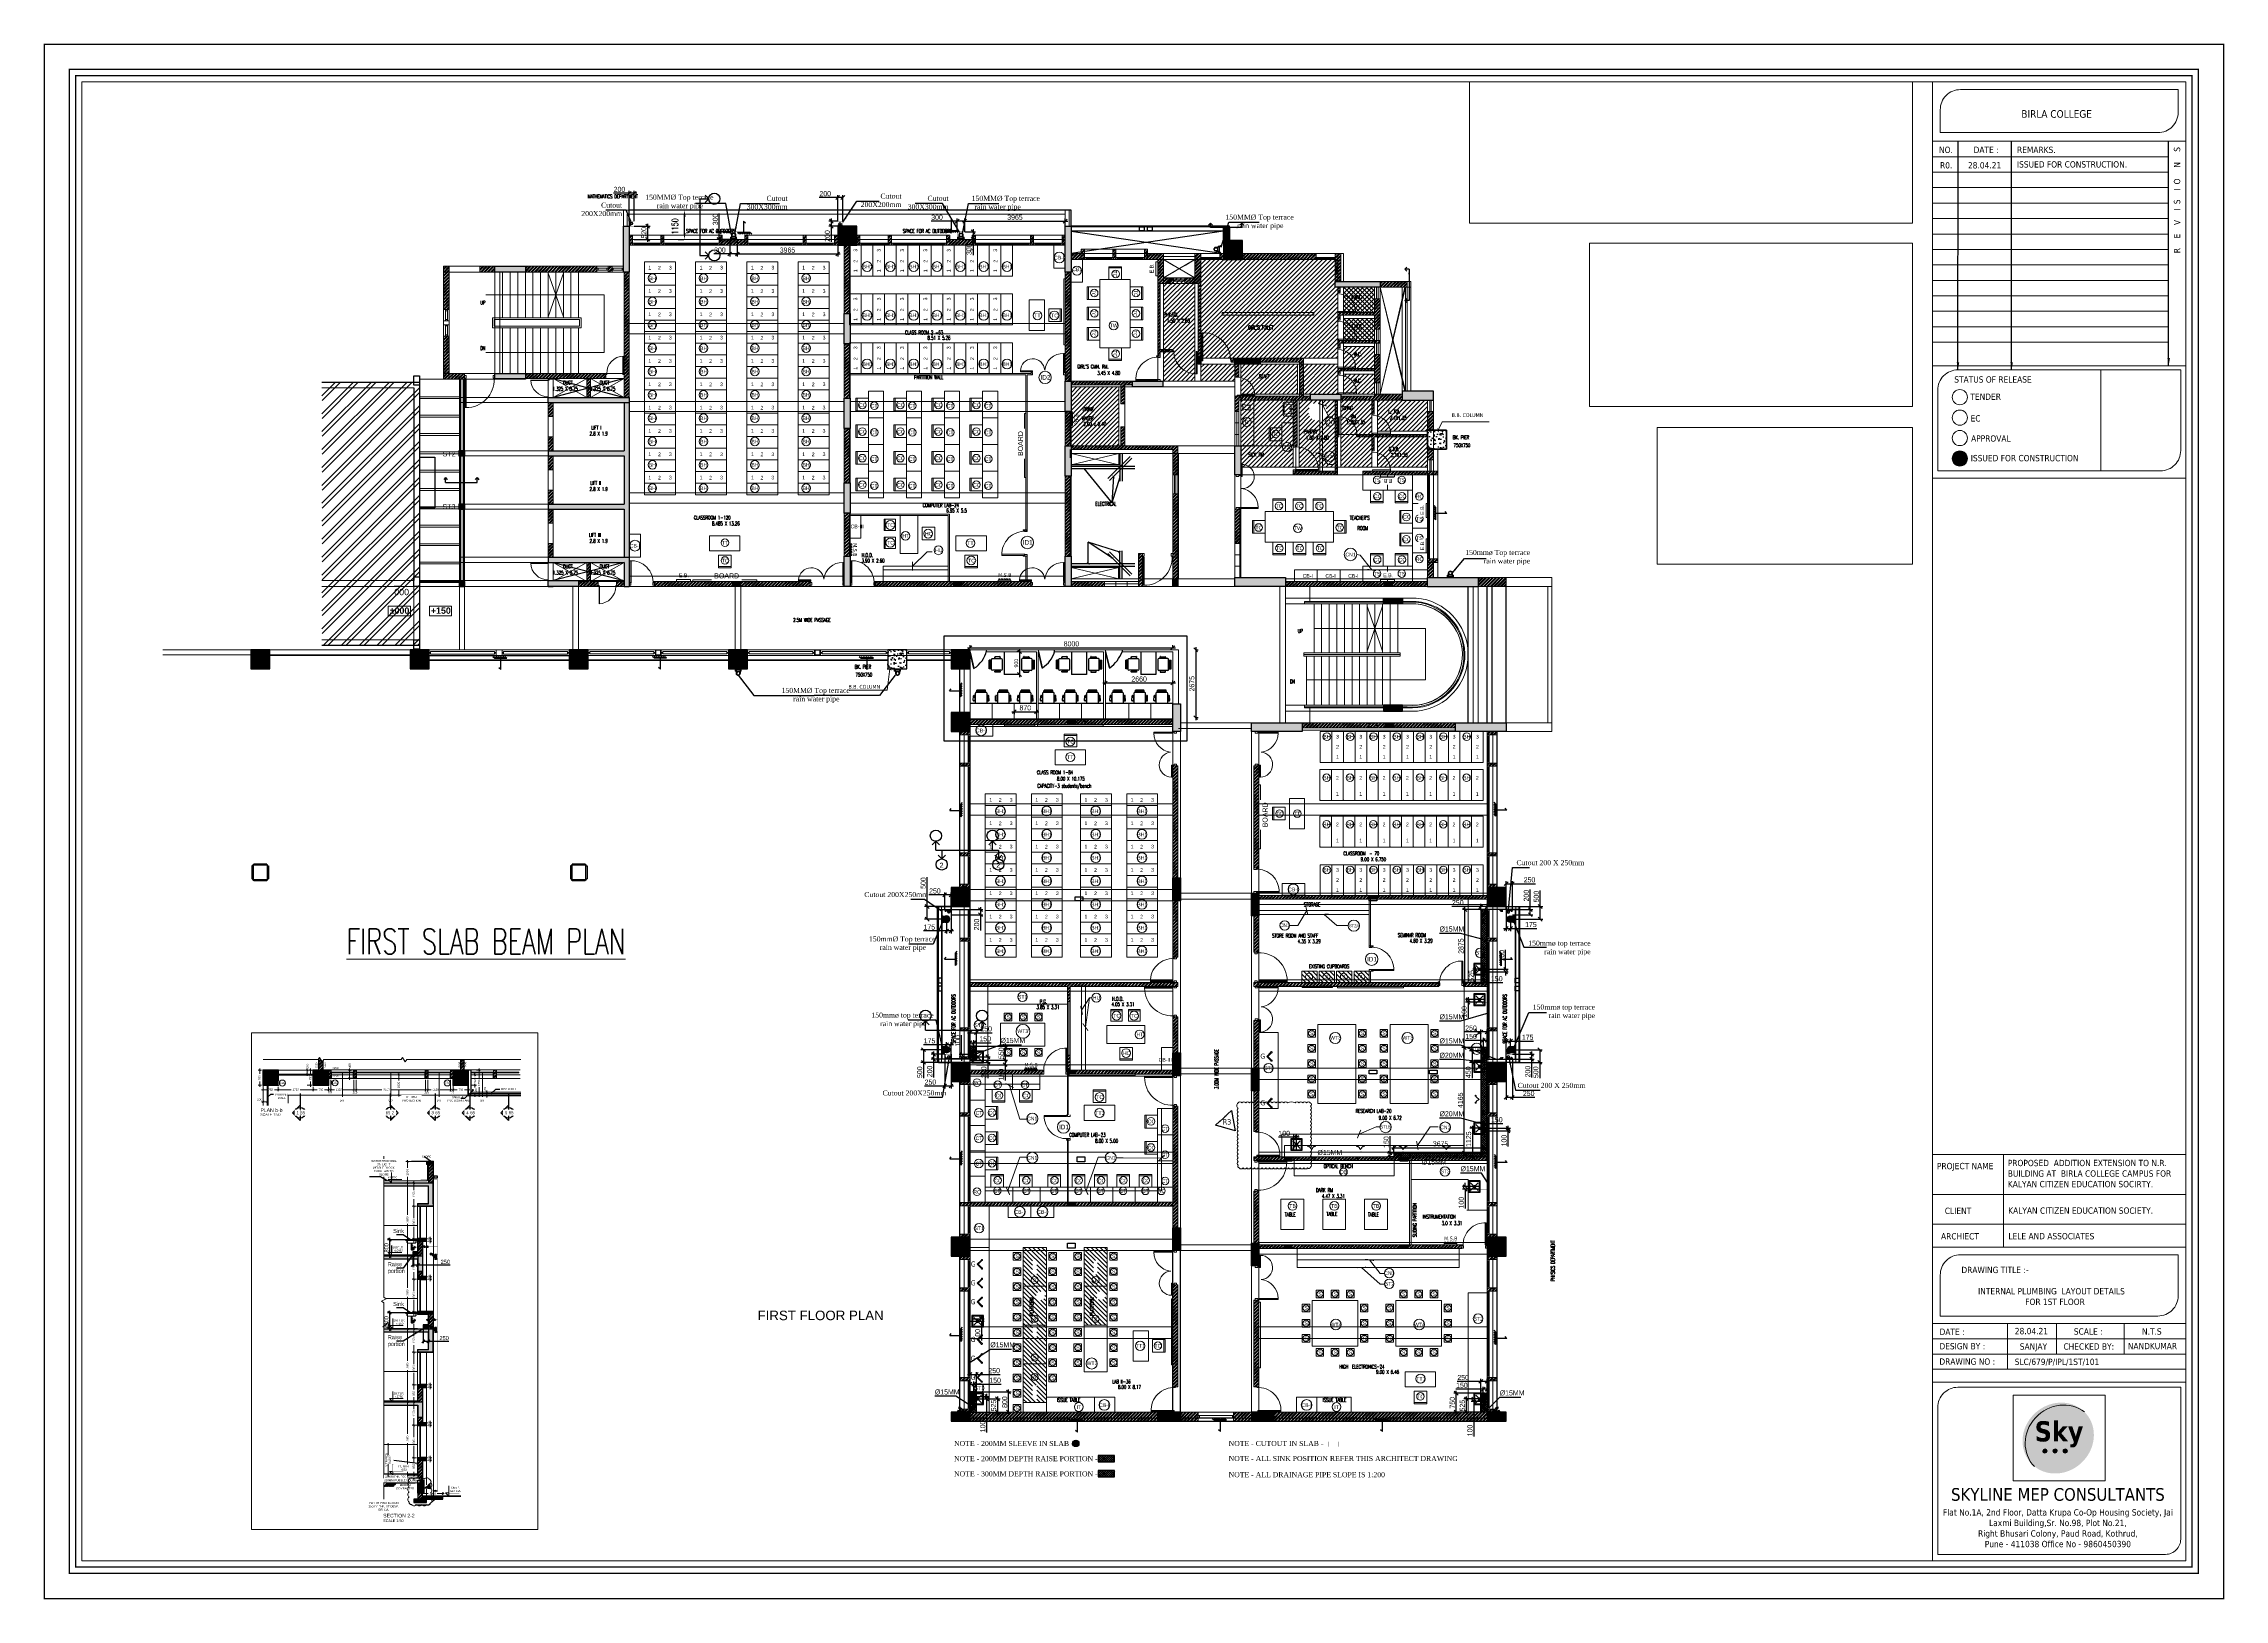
# Paper-space layout '1ST FLOOR' of a CAD drawing. Header units: inches. Extents: x 62 to 922, y 7 to 621.
# The model-space entities are those that its viewports show. They can reach past a viewport. Long polylines and large blocks are cut down to what shows.
import ezdxf
from ezdxf.enums import TextEntityAlignment as Align

# ---------------------------------------------------------------- set-up
doc = ezdxf.new("R2010")
doc.units = ezdxf.units.IN
doc.header["$MEASUREMENT"] = 0
for name, pattern in [('1', [0]), ('ACAD_ISO11W100', [33, 12, -3, 12, -3, 0, -3]), ('CONTINOUS', [0]), ('DASHED', [0.75, 0.5, -0.25]), ('DASHED2', [0.375, 0.25, -0.125]), ('HIDDEN', [0.375, 0.25, -0.125])]:
    doc.linetypes.add(name, pattern=pattern)
doc.layers.get('Defpoints').update_dxf_attribs({"color": 8})
for name, color, linetype in [('0 slc  sleeve 200mm', 3, '1'), ('0 slc Rwp sloape', 7, 'Continuous'), ('0 slc sleeve', 5, 'Continuous'), ('0- SLC ARCH LAYOUT', 7, 'Continuous'), ('0- SLC DIMENSION', 7, 'Continuous'), ('0- SLC HIDE BOX & CUTOUT', 6, 'Continuous'), ('0-SLC- Waste water down take', 6, 'Continuous'), ('0-SLC-100mm Soil Pipe', 190, 'Continuous'), ('0-SLC-40 MM Waste water pipe', 3, 'Continuous'), ('0-SLC-75MM WASTE PIPE', 6, 'Continuous'), ('0-SLC-Angle stop cock', 5, 'Continuous'), ('0-SLC-DOMESTIC LINE', 5, 'DOMESTIC_LINE'), ('0-SLC-DRAINAGE LINE FOR ETP', 1, 'CONTINOUS'), ('0-SLC-Multi nahani trap', 6, 'Continuous'), ('0-SLC-Raised portion', 1, 'Continuous'), ('0-SLC-Toilet fixture', 5, 'Continuous'), ('a_150 walls', 8, '1'), ('CL', 7, 'Continuous'), ('P-TEXT', 7, 'Continuous'), ('rwp', 5, 'Continuous')]:
    doc.layers.add(name, color=color, linetype=linetype)
for name, color, linetype, lineweight in [('0-Drg.sheet Txt', 7, 'Continuous', 15), ('0-Fixture', 5, 'Continuous', 30), ('0-SLC-100 mm Multi nahani trap jali', 253, 'Continuous', 13), ('0-SLC-CLAMPS', 7, 'Continuous', 9), ('0-SLC-E- Skyline Logo', 7, 'Continuous', 15), ('0-SLC-P-Angle', 6, 'Continuous', 0), ('ARCL-BOARD', 8, 'Continuous', 9), ('ARCL-HATCH-B', 8, 'Continuous', 5), ('ARLC-COL', 8, 'Continuous', 30), ('ARLC-DIM0', 8, 'Continuous', 5), ('ARLC-DIM1', 8, 'Continuous', 5), ('ARLC-DIMF', 8, 'Continuous', 5), ('ARLC-DOOR-W', 8, 'Continuous', 5), ('ARLC-EL BRD', 8, 'Continuous', 5), ('ARLC-ELE0', 8, 'Continuous', 9), ('ARLC-ELE1', 8, 'Continuous', 13), ('ARLC-EXIS.FURN', 8, 'Continuous', 9), ('ARLC-EXIST', 8, 'Continuous', 5), ('ARLC-FUR (NOMN)', 8, 'Continuous', 9), ('ARLC-FURN', 8, 'Continuous', 9), ('ARLC-GAS BURNER', 8, 'Continuous', 5), ('ARLC-GRILL', 8, 'Continuous', 9), ('ARLC-HATCH-C', 8, 'Continuous', 5), ('ARLC-HATCH-W', 251, 'Continuous', 9), ('ARLC-PLASTER', 251, 'Continuous', 0), ('ARLC-RCC', 8, 'Continuous', 25), ('ARLC-SINK', 8, 'Continuous', 9), ('ARLC-TEXT0', 8, 'Continuous', 20), ('ARLC-WALL', 8, 'Continuous', 15), ('ARLC-WIN.NO.', 8, 'Continuous', 15), ('ARLC_main switch', 8, 'Continuous', 5), ('BEAM', 8, 'Continuous', 5), ('int_partitions', 8, 'Continuous', 5), ('M04 Sanitaryware', 174, 'Continuous', 9), ('P-Ball valve', 7, 'Continuous', 0), ('SANITORY', 8, 'Continuous', 5), ('text', 8, 'Continuous', 9), ('txt', 8, 'Continuous', 25), ('win marks', 41, 'Continuous', 18)]:
    doc.layers.add(name, color=color, linetype=linetype, lineweight=lineweight)
doc.styles.add('ARAIL', font='arial.ttf')
doc.styles.add('ARIAL', font='tahoma.ttf')
doc.styles.add('LT0050R', font='arial.ttf', dxfattribs={"height": 120})
doc.styles.add('RS', font='simplex8.shx', dxfattribs={"width": 0.6, "height": 150})
doc.styles.add('SC-BBS1', font='SansSerif')
doc.styles.add('SIMPLEX', font='simplex.shx', dxfattribs={"width": 0.7})
doc.styles.get("Standard").update_dxf_attribs({"font": 'arial.ttf'})
doc.styles.add('swati', font='GOTHIC.TTF')
doc.styles.add('swis cn bt', font='swissc.ttf')
doc.linetypes.add('DOMESTIC_LINE', pattern='A,0.5,-0.2,["DWS",ARIAL,S=0.1,R=0,X=-0.1,Y=-0.05],-0.25', length=0.95)
doc.dimstyles.new('DIM 100', dxfattribs={"dimscale": 100, "dimtxt": 1.5, "dimasz": 1.2, "dimexe": 1.5, "dimexo": 1.5, "dimgap": 0.4, "dimtad": 0, "dimdec": 0, "dimzin": 9, "dimdsep": 46, "dimtxsty": 'ARIAL', "dimblk": 'ARCHTICK', "dimblk1": 'ARCHTICK', "dimblk2": 'ARCHTICK', "dimcen": 2.5, "dimdle": 0.5, "dimclrd": 1, "dimclre": 251, "dimclrt": 4, "dimadec": 1, "dimazin": 0, "dimtfac": 1, "dimtdec": 0, "dimtmove": 2, "dimatfit": 3, "dimldrblk": 'ARCHTICK', "dimfxl": 1, "dimtzin": 0, "dimlwd": 5, "dimlwe": 5, "dimarcsym": 0})
doc.dimstyles.new('DIM 50', dxfattribs={"dimtxt": 100, "dimasz": 100, "dimexe": 0, "dimexo": 0, "dimgap": 100, "dimtad": 0, "dimdec": 3, "dimlfac": 50, "dimzin": 9, "dimdsep": 46, "dimtxsty": 'ARIAL', "dimblk1": 'ARCHTICK', "dimblk2": 'ARCHTICK', "dimsah": 1, "dimcen": 1, "dimclrd": 1, "dimclre": 8, "dimclrt": 4, "dimadec": 3, "dimazin": 0, "dimtfac": 1, "dimtmove": 0, "dimatfit": 3, "dimldrblk": 'ARCHTICK', "dimfxl": 1, "dimfxlon": 1, "dimtolj": 1, "dimtzin": 0, "dimarcsym": 0})
doc.dimstyles.new('dim-100', dxfattribs={"dimscale": 100, "dimtxt": 1.5, "dimasz": 1.2, "dimexe": 1.5, "dimexo": 1.5, "dimgap": 0.4, "dimtad": 0, "dimdec": 0, "dimdsep": 46, "dimtxsty": 'ARAIL', "dimblk": 'ARCHTICK', "dimcen": 2.5, "dimdle": 1.5, "dimclrd": 1, "dimclre": 252, "dimclrt": 4, "dimadec": 1, "dimazin": 0, "dimtfac": 1, "dimtdec": 0, "dimtmove": 2, "dimatfit": 3, "dimldrblk": 'ARCHTICK', "dimfxl": 1, "dimarcsym": 0})
doc.dimstyles.new('dim-50', dxfattribs={"dimscale": 50, "dimtxt": 2, "dimasz": 2, "dimexe": 1.5, "dimexo": 1.5, "dimgap": 1.5, "dimtad": 0, "dimdec": 0, "dimdsep": 46, "dimtxsty": 'ARAIL', "dimblk": 'ARCHTICK', "dimcen": 2.5, "dimdle": 1.5, "dimclrd": 1, "dimclre": 9, "dimclrt": 4, "dimadec": 0, "dimazin": 0, "dimtfac": 1, "dimtdec": 0, "dimtix": 1, "dimtmove": 2, "dimatfit": 3, "dimldrblk": 'ARCHTICK', "dimfxl": 1, "dimlwd": 5, "dimlwe": 9, "dimarcsym": 0})
doc.dimstyles.new('dim-500', dxfattribs={"dimscale": 500, "dimtxt": 2.25, "dimasz": 2, "dimexe": 1.5, "dimexo": 1.5, "dimgap": 0.8, "dimtad": 1, "dimdec": 0, "dimdsep": 46, "dimtxsty": 'ARIAL', "dimblk": 'ARCHTICK', "dimcen": 2.5, "dimdle": 1.5, "dimclrd": 1, "dimclre": 9, "dimclrt": 4, "dimadec": 0, "dimazin": 0, "dimtfac": 1, "dimtdec": 0, "dimtmove": 2, "dimatfit": 3, "dimldrblk": 'ARCHTICK', "dimfxl": 1, "dimarcsym": 0})
doc.dimstyles.new('LT0050R', dxfattribs={"dimtxt": 120, "dimasz": 80, "dimexe": 80, "dimexo": 50, "dimgap": 80, "dimtad": 0, "dimdec": 0, "dimzin": 0, "dimdsep": 46, "dimtxsty": 'LT0050R', "dimblk": 'ARCHTICK', "dimcen": 1, "dimdle": 80, "dimclrd": 252, "dimclre": 252, "dimclrt": 240, "dimadec": 0, "dimazin": 0, "dimtfac": 1, "dimtdec": 0, "dimtofl": 0, "dimtmove": 1, "dimatfit": 3, "dimfxl": 1, "dimtolj": 1, "dimtzin": 0, "dimlwd": -1, "dimlwe": -1, "dimarcsym": 0})
doc.dimstyles.new('SLC', dxfattribs={"dimtxt": 200, "dimasz": 150, "dimexe": 100, "dimexo": 0, "dimgap": 50, "dimtad": 1, "dimdec": 0, "dimrnd": 5, "dimzin": 1, "dimdsep": 46, "dimtxsty": 'swis cn bt', "dimblk": 'OBLIQUE', "dimcen": 60, "dimdle": 100, "dimclrd": 256, "dimclre": 256, "dimclrt": 256, "dimazin": 0, "dimtfac": 1, "dimtdec": 0, "dimtofl": 0, "dimtmove": 0, "dimatfit": 3, "dimfxl": 0.18, "dimtolj": 1, "dimtzin": 0, "dimarcsym": 0})
doc.dimstyles.get("Standard").update_dxf_attribs({"dimtxt": 200, "dimasz": 200, "dimexe": 0.18, "dimexo": 0.0625, "dimgap": 0.09, "dimtad": 0, "dimdec": 0, "dimrnd": 5, "dimzin": 0, "dimdsep": 46, "dimtxsty": 'Standard', "dimblk": 'OBLIQUE', "dimcen": 0.09, "dimadec": 0, "dimazin": 0, "dimtfac": 1, "dimtdec": 0, "dimtofl": 0, "dimtmove": 0, "dimatfit": 3, "dimfxl": 1, "dimtolj": 1, "dimtzin": 0, "dimarcsym": 0})
pattern_1 = [(45, (-111952998.01, 238866830.27), (-79.549512883, 79.549512883), []), (45, (-111952944.97, 238866830.27), (-79.549512883, 79.549512883), [])]
pattern_2 = [(45, (-111975504.63, 238837926.83), (-79.549512883, 79.549512883), []), (45, (-111975451.6, 238837926.83), (-79.549512883, 79.549512883), [])]
pattern_3 = [(45, (-5779197.41, 117191.3), (-66.2912607, 66.2912607), []), (45, (-5779153.22, 117191.3), (-66.2912607, 66.2912607), [])]
pattern_4 = [(45, (5896952.43, -253012.93), (-88.38835, 88.38835), [])]
pattern_5 = [(45, (12318646.93, -588902.23), (-88.3883476, 88.3883476), []), (135, (12318646.93, -588902.23), (-88.3883476, -88.3883476), [])]
pattern_6 = [(45, (5728937.87, -194815.07), (-88.38835, 88.38835), [])]
pattern_7 = [(45, (5730277.87, -197765.07), (-88.38835, 88.38835), [])]
pattern_8 = [(45, (5969508.87, -197695.07), (-88.3883, 88.3883), [])]

# ---------------------------------------------------------------- blocks, each defined once
blk = doc.blocks.new('A$C6DDD4C9F')
at = {"true_color": 0x344379}
h = blk.add_hatch(color=177, dxfattribs=at)
h.dxf.hatch_style = 1
edge = h.paths.add_edge_path()
edge.add_ellipse((-49.34, 47.52), major_axis=(10.74, 9.96), ratio=0.917318, start_angle=8.05637, end_angle=181.98157, ccw=False)
edge.add_ellipse((-50.4, 48.47), major_axis=(10.74, 9.96), ratio=0.917318, start_angle=1.98157, end_angle=188.05637)
h = blk.add_hatch(color=133)
h.dxf.hatch_style = 1
h.set_gradient(color1=(84, 205, 242), rotation=270, centered=1, tint=1, name='INVHEMISPHERICAL')
edge = h.paths.add_edge_path()
edge.add_ellipse((-50.4, 48.47), major_axis=(10.74, 9.96), ratio=0.917318, start_angle=-171.94363, end_angle=1.98157)
edge.add_ellipse((-49.34, 47.52), major_axis=(10.74, 9.96), ratio=0.917318, start_angle=8.05637, end_angle=181.98157)
h = blk.add_hatch(color=1)
h.dxf.hatch_style = 1
edge = h.paths.add_edge_path()
edge.add_ellipse((-55.63, 43.35), major_axis=(0.645, 0.598), ratio=0.917318, start_angle=0, end_angle=360)
edge = h.paths.add_edge_path()
edge.add_ellipse((-51.63, 43.35), major_axis=(0.645, 0.598), ratio=0.917318, start_angle=0, end_angle=360)
edge = h.paths.add_edge_path()
edge.add_ellipse((-47.63, 43.35), major_axis=(0.645, 0.598), ratio=0.917318, start_angle=0, end_angle=360)
blk.add_lwpolyline([(-68.21, 65.45), (-31.82, 65.45), (-31.82, 31.6), (-68.21, 31.6)], close=True)
at = {"color": 165, "true_color": 0x4d63b3}
blk.add_ellipse((-49.34, 47.52), major_axis=(10.74, 9.96), ratio=0.917318, start_param=0.14061, end_param=3.176178, dxfattribs=at)
at = {"color": 1}
for centre in [(-55.63, 43.35), (-51.63, 43.35), (-47.63, 43.35)]:
    blk.add_ellipse(centre, major_axis=(0.645, 0.598), ratio=0.917318, start_param=-3.141592653589792, end_param=3.141592653589792, dxfattribs=at)
at = {"layer": '0-SLC-E- Skyline Logo'}
for p, q in [((0, 70.53), (-100, 70.53)), ((-100, 70.53), (-100, 0)), ((0, 70.53), (0, 0)), ((0, 0), (-100, 0))]:
    blk.add_line(p, q, dxfattribs=at)
blk.add_lwpolyline([(-90, 68.53), (-2, 68.53), (-2, 8.53, -0.414214), (-8, 2.53), (-98, 2.53), (-98, 60.53, -0.414214)], format="xyb", close=True, dxfattribs=at)
blk.add_lwpolyline([(-90, 68.53), (-2, 68.53), (-2, 8.53, -0.414214), (-8, 2.53), (-98, 2.53), (-98, 60.53, -0.414214)], format="xyb", close=True, dxfattribs=at)
at = {"style": 'ARIAL'}
for s, p in [('M', (-56.06, 42.94)), ('E', (-51.99, 42.94)), ('P', (-47.91, 42.94))]:
    blk.add_text(s, height=0.8, dxfattribs=at).set_placement(p)
at = {"color": 177, "true_color": 0x344379, "insert": (-59.68, 55.13), "char_height": 8, "attachment_point": 1, "style": 'ARIAL'}
blk.add_mtext_dynamic_manual_height_columns('\\pt0;{\\fTahoma|b1|i0|c0|p34;Sky}', width=19.784, gutter_width=12.5, heights=[0], dxfattribs=at)
at = {"layer": '0-SLC-E- Skyline Logo', "insert": (-50.52, 17.01), "char_height": 2.8812, "width": 91.126, "attachment_point": 5, "style": 'ARIAL'}
blk.add_mtext('{\\H1.7354x;\\C4;SKYLINE MEP CONSULTANTS\\H0.57624x;\\C256; \\P\\H0.86769x;Flat No.1A, 2nd Floor,\\~Datta Krupa Co-Op Housing Society, Jai Laxmi Building,Sr. No.98, Plot No.21,\\PRight Bhusari Colony,\\~Paud Road,\\~Kothrud, \\PPune - 411038 Office No - 9860450390}', dxfattribs=at)
blk = doc.blocks.new('_OBLIQUE')
at = {"color": 0, "linetype": 'ByBlock'}
blk.add_line((-0.5, -0.5), (0.5, 0.5), dxfattribs=at)
blk = doc.blocks.new('SINK1')
at = {"color": 0}
for p, q in [((5972703, -133859), (5972821, -133977)), ((5972703, -134159), (5972821, -134041)), ((5972885, -133977), (5973003, -133859)), ((5972885, -134041), (5973003, -134159))]:
    blk.add_line(p, q, dxfattribs=at)
blk.add_lwpolyline([(5973078, -134234), (5973078, -133784), (5972628, -133784), (5972628, -134234)], close=True, dxfattribs=at)
blk.add_lwpolyline([(5973053, -134159), (5973053, -133859, 0.414214), (5973003, -133809), (5972703, -133809, 0.414214), (5972653, -133859), (5972653, -134159, 0.414214), (5972703, -134209), (5973003, -134209, 0.414214)], format="xyb", close=True, dxfattribs=at)
for radius in [45, 25]:
    blk.add_circle((5972853, -134009), radius, dxfattribs=at)
blk = doc.blocks.new('ARR')
h = blk.add_hatch()
h.set_pattern_fill('ANSI31', color=256)
h.paths.add_polyline_path([(-80, 80), (0, 0), (-80, -80), (162, 0)])
at = {"color": 7, "lineweight": 30}
blk.add_lwpolyline([(-80, -80), (0, 0), (-80, 80), (162, 0), (-80, -80)], dxfattribs=at)
blk = doc.blocks.new('FD COVER')
at = {"layer": '0-SLC-100 mm Multi nahani trap jali'}
h = blk.add_hatch(color=1, dxfattribs=at)
h.paths.add_polyline_path([(52, 0, 1), (-52, 0, 1)])
h.paths.add_polyline_path([(-50, 0, -1), (50, 0, -1)], flags=16)
h = blk.add_hatch(dxfattribs=at)
h.set_pattern_fill('HEX', color=1, scale=45.193777, style=0)
h.set_pattern_definition([(0, (-4759.384, 4380.386), (0, 9.78474), [5.649222, -11.298444]), (120, (-4759.384, 4380.386), (-8.473833, -4.89237), [5.649222, -11.298444]), (60, (-4753.735, 4380.386), (-8.473833, 4.89237), [5.649222, -11.298444])])
h.paths.add_polyline_path([(-50, 0, 1), (50, 0, 1)])
at = {"layer": '0-SLC-100 mm Multi nahani trap jali', "color": 1, "ltscale": 3}
for p, q in [((-75, 75), (-44, 44)), ((75, 75), (44, 44)), ((-44, -44), (-75, -75)), ((44, -44), (75, -75))]:
    blk.add_line(p, q, dxfattribs=at)
at = {"layer": '0-SLC-100 mm Multi nahani trap jali', "color": 1, "ltscale": 3, "const_width": 3.75}
blk.add_lwpolyline([(-75, -75), (75, -75), (75, 75), (-75, 75)], close=True, dxfattribs=at)
at = {"layer": '0-SLC-100 mm Multi nahani trap jali', "color": 1, "ltscale": 3}
blk.add_circle((0, 0), 62.5, dxfattribs=at)
blk = doc.blocks.new('A$C52224D05')
at = {"layer": '0-SLC-Multi nahani trap', "linetype": 'Continuous'}
h = blk.add_hatch(color=256, dxfattribs=at)
h.paths.add_polyline_path([(58, 0, 1), (-58, 0, 1)])
h.paths.add_polyline_path([(-55, 0, -1), (55, 0, -1)], flags=16)
for p, q in [((-96, 0), (95, 0)), ((-78, 27), (-94, 27)), ((-94, -30), (-94, 27)), ((-63, 27), (-78, 27)), ((-60, -28), (-60, 24)), ((-60, 23), (-51, 23)), ((-26, 91), (-26, 78)), ((31, 91), (-26, 91)), ((-26, 78), (-26, 60)), ((29, 58), (-24, 58)), ((-22, 58), (-22, 50)), ((0, 104), (0, -104)), ((28, 58), (28, 48)), ((31, 91), (31, 78)), ((31, 78), (31, 60)), ((41, 41), (63, 41)), ((63, -41), (63, 42)), ((65, 44), (74, 44)), ((74, 44), (98, 44)), ((98, -44), (98, 44)), ((-78, -30), (-94, -30)), ((-63, -30), (-78, -30)), ((-60, -27), (-51, -27)), ((-26, -78), (-26, -60)), ((-26, -91), (-26, -78)), ((31, -91), (-26, -91)), ((29, -58), (-24, -58)), ((-22, -58), (-22, -50)), ((28, -58), (28, -48)), ((31, -78), (31, -60)), ((31, -91), (31, -78)), ((41, -41), (63, -41)), ((65, -44), (74, -44)), ((74, -44), (98, -44))]:
    blk.add_line(p, q, dxfattribs=at)
blk.add_circle((0, 0), 55, dxfattribs=at)
for centre, radius, start, end in [((-63, 24), 2.33, 0, 90), ((-24, 60), 2.33, 180, 270), ((29, 60), 2.33, 270, 0), ((65, 42), 2.5, 90, 180), ((-63, -28), 2.33, 270, 0), ((-24, -60), 2.33, 90, 180), ((29, -60), 2.33, 0, 90), ((65, -41), 2.5, 180, 270)]:
    blk.add_arc(centre, radius, start, end, dxfattribs=at)
blk = doc.blocks.new('1248')
at = {"color": 0}
for p, q in [((-74, 21), (-75, 19)), ((-75, 19), (-71, 15)), ((-21, 74), (-74, 21)), ((-69, 16), (-71, 15)), ((-16, 69), (-69, 16)), ((-58, 5), (-69, 16)), ((-58, 5), (-59, 3)), ((-59, 3), (-56, 1)), ((-58, 5), (-5, 58)), ((-55, 1), (-56, 1)), ((-1, 55), (-55, 1)), ((-52, -1), (-55, 1)), ((-52, -1), (1, 52)), ((-52, -1), (1, 52)), ((1, 49), (-49, -1)), ((-21, 74), (-19, 75)), ((-19, 75), (-15, 70)), ((-16, 69), (-15, 70)), ((-5, 58), (-16, 69)), ((-5, 58), (-3, 59)), ((-3, 59), (-1, 56)), ((-1, 55), (-1, 56)), ((1, 52), (-1, 55)), ((1, 49), (1, 52)), ((34, 35), (36, 37)), ((34, -35), (34, 35)), ((36, 37), (40, 37)), ((36, 37), (36, -38)), ((36, 37), (36, -38)), ((40, 37), (41, 39)), ((40, -38), (40, 37)), ((43, 39), (41, 39)), ((44, 37), (43, 39)), ((44, 37), (60, 37)), ((44, 37), (44, -38)), ((60, 37), (60, 39)), ((67, 39), (60, 39)), ((60, -38), (60, 37)), ((67, 39), (68, 37)), ((68, -38), (68, 37)), ((-49, -1), (-52, -1)), ((34, -35), (36, -38)), ((36, -38), (40, -38)), ((40, -38), (41, -39)), ((43, -39), (41, -39)), ((44, -38), (43, -39)), ((44, -38), (60, -38)), ((60, -38), (60, -39)), ((67, -39), (60, -39)), ((68, -38), (67, -39))]:
    blk.add_line(p, q, dxfattribs=at)
at = {"color": 8}
blk.add_lwpolyline([(-48, 48), (0, 0), (68, 0)], dxfattribs=at)
at = {"color": 0}
for major_axis, start_param, end_param in [((0, 47.3), 2.356166, 3.141564), ((0, 118), 2.356191, 3.14159)]:
    blk.add_ellipse((34, 83), major_axis=major_axis, ratio=1, start_param=start_param, end_param=end_param, dxfattribs=at)
blk = doc.blocks.new('_ArchTick')
at = {"color": 0, "linetype": 'ByBlock', "const_width": 0.15}
blk.add_lwpolyline([(-0.5, -0.5), (0.5, 0.5)], dxfattribs=at)
blk = doc.blocks.new('an80')
for points in [[(-46, 0), (-46, 66), (-51, 66), (-51, 76), (-35, 76), (-35, 66), (-40, 66), (-40, 0)], [(46, 0), (46, 66), (51, 66), (51, 76), (35, 76), (35, 66), (40, 66), (40, 0)]]:
    blk.add_lwpolyline(points)
for radius in [46, 40]:
    blk.add_arc((0, 0), radius, 180, 360)
blk = doc.blocks.new('80mm')
at = {"layer": '0-SLC- Waste water down take', "const_width": 5}
blk.add_lwpolyline([(-37.5, 0, 1), (37.5, 0, 1)], format="xyb", close=True, dxfattribs=at)
at = {"layer": '0-SLC- Waste water down take'}
for radius in [40, 35]:
    blk.add_circle((0, 0), radius, dxfattribs=at)
blk = doc.blocks.new('DSF')
at = {"layer": '0-SLC-CLAMPS'}
for points in [[(1498.45, 220.321), (1498.447, 220.321, -0.414214), (1498.442, 220.327), (1498.442, 220.327), (1498.461, 220.327), (1498.461, 220.274, -0.414214), (1498.456, 220.279), (1498.456, 220.316, 0.414214)], [(1498.604, 220.321), (1498.608, 220.321, 0.414214), (1498.613, 220.327), (1498.613, 220.327), (1498.593, 220.327), (1498.593, 220.274, 0.414214), (1498.599, 220.279), (1498.599, 220.316, -0.414214)]]:
    blk.add_lwpolyline(points, format="xyb", close=True, dxfattribs=at)
blk.add_lwpolyline([(1498.593, 220.306), (1498.461, 220.306), (1498.461, 220.274), (1498.593, 220.274)], close=True, dxfattribs=at)
at = {"layer": '0-SLC- Waste water down take', "lineweight": 0, "ltscale": 12, "xscale": 0.0010714285714286, "yscale": 0.0010714285714286, "zscale": 0.0010714285714286}
blk.add_blockref('80mm', (1498.524, 220.234), dxfattribs=at)
at = {"layer": '0-SLC-CLAMPS', "xscale": 0.0010714285714286, "yscale": 0.0010714285714286, "zscale": 0.0010714285714286}
blk.add_blockref('an80', (1498.524, 220.234), dxfattribs=at)
blk = doc.blocks.new('Hex Nut - 10 mm side')
at = {"color": 0, "linetype": 'Continuous'}
for p, q in [((-7, -7), (-7, 7)), ((-1, 9), (-6, 9)), ((-1, 5), (-6, 5)), ((0, -7), (0, 7)), ((-1, -5), (-6, -5)), ((-1, -9), (-6, -9))]:
    blk.add_line(p, q, dxfattribs=at)
for centre, radius, start, end in [((-3, 7), 4.19, 147.13278, 212.86722), ((9, 0), 15.7, 163.22135, 196.77865), ((-4, 7), 4.19, 327.13278, 32.86722), ((-16, 0), 15.7, 343.22135, 16.77865), ((-3, -7), 4.19, 147.13278, 212.86722), ((-4, -7), 4.19, 327.13278, 32.86722)]:
    blk.add_arc(centre, radius, start, end, dxfattribs=at)
blk = doc.blocks.new('balval')
at = {"layer": 'P-TEXT', "color": 7}
for p, q in [((-206, 141), (-218, 122)), ((-218, -125), (-218, 122)), ((-207, -90), (-207, 86)), ((-75, 86), (-207, 86)), ((-74, 141), (-206, 141)), ((0, 145), (64, 144)), ((31, 164), (31, 262)), ((31, 164), (47, 164)), ((47, 164), (47, 246)), ((67, 298), (222, 297)), ((83, 281), (226, 281)), ((136, -17), (186, 44)), ((186, 44), (260, -17)), ((261, 143), (286, 120)), ((286, 120), (285, -127)), ((357, 120), (286, 120)), ((294, 302), (376, 365)), ((299, 286), (380, 348)), ((356, -127), (357, 120)), ((368, 139), (357, 120)), ((367, -91), (368, 85)), ((536, 139), (368, 139)), ((535, 84), (368, 85)), ((394, 369), (479, 369)), ((398, 353), (479, 353)), ((533, 381), (479, 369)), ((533, 349), (479, 353)), ((533, 381), (760, 380)), ((533, 349), (762, 348)), ((535, -92), (535, 84)), ((536, 139), (547, 120)), ((547, 120), (546, -128)), ((760, 380), (762, 348)), ((-218, -2), (-229, -2)), ((-207, -145), (-218, -125)), ((-75, -90), (-207, -90)), ((-75, -145), (-207, -145)), ((0, -149), (258, -150)), ((186, -77), (136, -17)), ((260, -17), (186, -77)), ((259, -150), (285, -127)), ((356, -127), (285, -127)), ((367, -146), (356, -127)), ((535, -92), (367, -91)), ((535, -147), (367, -146)), ((535, -147), (546, -128))]:
    blk.add_line(p, q, dxfattribs=at)
for points in [[(-74, 163), (-39, 163), (-40, -162), (-75, -162)], [(-39, 163), (0, 163), (0, -163), (-40, -162)], [(85, 217), (215, 216), (215, 237), (85, 238)], [(266, -83), (129, -83), (130, 50), (266, 49)], [(260, -77), (135, -77), (136, 44), (260, 43)], [(260, -145), (135, -144), (135, -89), (260, -89)]]:
    blk.add_lwpolyline(points, close=True, dxfattribs=at)
for points in [[(259, 144), (260, 216), (64, 217), (64, 144)], [(136, 118), (136, 88), (260, 87), (261, 143), (258, 143)]]:
    blk.add_lwpolyline(points, dxfattribs=at)
for centre, radius, start, end in [((-181, 112), 36.2, 145.90551, 225.80836), ((-125, 42), 93.2, 151.61979, 208.04179), ((67, 262), 35.7, 89.83079, 179.83079), ((83, 246), 35.7, 89.83079, 179.83079), ((162, 312), 195, 239.6656, 299.54462), ((224, 832), 535, 269.76756, 277.56373), ((228, 816), 535, 269.76756, 277.56373), ((259, 142), 1.79, 48.40123, 123.4962), ((450, 40), 93.2, 151.61979, 208.04179), ((393, 111), 36.2, 145.90551, 225.80836), ((394, 334), 35.7, 89.83079, 120.09191), ((398, 317), 35.7, 89.83079, 120.09191), ((510, 110), 36.2, 313.85321, 33.75606), ((453, 40), 93.2, 331.61979, 28.04179), ((-125, -46), 93.2, 151.61979, 208.04179), ((-182, -116), 36.2, 133.85321, 213.75606), ((258, -148), 1.79, 269.83079, 311.26035), ((449, -48), 93.2, 151.61979, 208.04179), ((392, -118), 36.2, 133.85321, 213.75606), ((453, -48), 93.2, 331.61979, 28.04179), ((510, -118), 36.2, 325.90551, 45.80836)]:
    blk.add_arc(centre, radius, start, end, dxfattribs=at)
at = {"layer": 'P-TEXT', "color": 7, "xscale": 6.18499828221724, "yscale": 6.18499828221724, "zscale": 6.18499828221724, "rotation": 269.8307868527402}
for p in [(150, 298), (150, 238)]:
    blk.add_blockref('Hex Nut - 10 mm side', p, dxfattribs=at)
blk = doc.blocks.new('176')
at = {"layer": '0-SLC-CLAMPS', "elevation": 0}
for points in [[(-109, 77), (-109, 80, 0.414214), (-114, 85), (-114, 85), (-114, 66), (-61, 66, 0.414214), (-66, 71), (-103, 71, -0.414214)], [(-109, -76), (-109, -79, -0.414214), (-114, -85), (-114, -85), (-114, -65), (-61, -65, -0.414214), (-66, -70), (-103, -70, 0.414214)]]:
    blk.add_lwpolyline(points, format="xyb", close=True, dxfattribs=at)
blk.add_lwpolyline([(-93, 66), (-93, -65), (-61, -65), (-61, 66)], close=True, dxfattribs=at)
at = {"layer": 'rwp', "color": 5, "const_width": 5.36, "elevation": 0}
blk.add_lwpolyline([(-13, -42, 1), (-13, 38, 1)], format="xyb", close=True, dxfattribs=at)
at = {"layer": 'rwp', "color": 5}
for radius in [42.9, 37.5]:
    blk.add_circle((-13, -2, 0), radius, dxfattribs=at)
at = {"layer": '0-SLC-CLAMPS', "color": 6, "xscale": 1.0714285714286, "yscale": 1.0714285714286, "zscale": 1.0714285714286, "rotation": 90}
blk.add_blockref('an80', (-13, -2, 0), dxfattribs=at)
blk = doc.blocks.new('200SS')
at = {"layer": '0 slc  sleeve 200mm'}
h = blk.add_hatch(dxfattribs=at)
h.set_pattern_fill('AR-HBONE', color=3, scale=10.56007, angle=90)
h.set_pattern_definition([(135, (276793.653, -63998.61), (-59.7367777, 4e-15), [126.720842, -42.24028]), (225, (276763.784, -63968.74), (-59.7367777, 4e-15), [126.720842, -42.24028])])
edge = h.paths.add_edge_path()
edge.add_arc((0, 0), 125, 0, 360)
at = {"layer": '0 slc  sleeve 200mm', "color": 3}
blk.add_circle((0, 0), 125, dxfattribs=at)
blk = doc.blocks.new('*D105')
at = {"layer": '0- SLC DIMENSION', "lineweight": -2, "transparency": 16777216}
for p, q in [((5957906, -220669), (5956893, -220669)), ((5956993, -220669), (5956993, -221270)), ((5958079, -221170), (5956893, -221170)), ((5956993, -221170), (5956993, -221794))]:
    blk.add_line(p, q, dxfattribs=at)
at = {"layer": 'Defpoints', "color": 0, "transparency": 16777216}
for p in [(5956993, -220669), (5957906, -220669), (5958079, -221170)]:
    blk.add_point(p, dxfattribs=at)
at = {"layer": '0- SLC DIMENSION', "lineweight": -2, "transparency": 16777216, "xscale": 150, "yscale": 150, "zscale": 150}
for p, rotation in [((5956993, -220669), 90), ((5956993, -221170), 270)]:
    blk.add_blockref('_OBLIQUE', p, dxfattribs=dict(at, rotation=rotation))
at = {"layer": '0- SLC DIMENSION', "transparency": 16777216, "insert": (5956840, -221557), "char_height": 200, "attachment_point": 5, "rotation": 90, "style": 'swis cn bt'}
blk.add_mtext('\\A1;500', dxfattribs=at)
blk = doc.blocks.new('*D106')
at = {"layer": '0- SLC DIMENSION', "lineweight": -2, "transparency": 16777216}
for p, q in [((5957906, -220472), (5956998, -220472)), ((5957906, -220669), (5957906, -220372)), ((5958179, -220472), (5957906, -220472)), ((5958079, -221170), (5958079, -220372))]:
    blk.add_line(p, q, dxfattribs=at)
at = {"layer": 'Defpoints', "color": 0, "transparency": 16777216}
for p in [(5957906, -220472), (5957906, -220669), (5958079, -221170)]:
    blk.add_point(p, dxfattribs=at)
at = {"layer": '0- SLC DIMENSION', "lineweight": -2, "transparency": 16777216, "xscale": 150, "yscale": 150, "zscale": 150, "rotation": 180}
blk.add_blockref('_OBLIQUE', (5957906, -220472), dxfattribs=at)
at = {"layer": '0- SLC DIMENSION', "lineweight": -2, "transparency": 16777216, "xscale": 150, "yscale": 150, "zscale": 150}
blk.add_blockref('_OBLIQUE', (5958079, -220472), dxfattribs=at)
at = {"layer": '0- SLC DIMENSION', "transparency": 16777216, "insert": (5957230, -220319), "char_height": 200, "attachment_point": 5, "style": 'swis cn bt'}
blk.add_mtext('\\A1;175', dxfattribs=at)
blk = doc.blocks.new('*D107')
at = {"layer": '0- SLC DIMENSION', "lineweight": -2, "transparency": 16777216}
for p, q in [((5957136, -215020), (5957136, -213860)), ((5958079, -215020), (5957036, -215020)), ((5957136, -215519), (5957136, -214920)), ((5957906, -215519), (5957036, -215519))]:
    blk.add_line(p, q, dxfattribs=at)
at = {"layer": 'Defpoints', "color": 0, "transparency": 16777216}
for p in [(5958079, -215020), (5957136, -215519), (5957906, -215519)]:
    blk.add_point(p, dxfattribs=at)
at = {"layer": '0- SLC DIMENSION', "lineweight": -2, "transparency": 16777216, "xscale": 150, "yscale": 150, "zscale": 150}
for p, rotation in [((5957136, -215020), 90), ((5957136, -215519), 270)]:
    blk.add_blockref('_OBLIQUE', p, dxfattribs=dict(at, rotation=rotation))
at = {"layer": '0- SLC DIMENSION', "transparency": 16777216, "insert": (5956983, -214097), "char_height": 200, "attachment_point": 5, "rotation": 90, "style": 'swis cn bt'}
blk.add_mtext('\\A1;500', dxfattribs=at)
blk = doc.blocks.new('*D108')
at = {"layer": '0- SLC DIMENSION', "lineweight": -2, "transparency": 16777216}
for p, q in [((5958079, -215020), (5958079, -216085)), ((5957906, -215519), (5957906, -216085)), ((5957906, -215985), (5956993, -215985)), ((5958179, -215985), (5957906, -215985))]:
    blk.add_line(p, q, dxfattribs=at)
at = {"layer": 'Defpoints', "color": 0, "transparency": 16777216}
for p in [(5958079, -215020), (5957906, -215519), (5957906, -215985)]:
    blk.add_point(p, dxfattribs=at)
at = {"layer": '0- SLC DIMENSION', "lineweight": -2, "transparency": 16777216, "xscale": 150, "yscale": 150, "zscale": 150, "rotation": 180}
blk.add_blockref('_OBLIQUE', (5957906, -215985), dxfattribs=at)
at = {"layer": '0- SLC DIMENSION', "lineweight": -2, "transparency": 16777216, "xscale": 150, "yscale": 150, "zscale": 150}
blk.add_blockref('_OBLIQUE', (5958079, -215985), dxfattribs=at)
at = {"layer": '0- SLC DIMENSION', "transparency": 16777216, "insert": (5957224, -215833), "char_height": 200, "attachment_point": 5, "style": 'swis cn bt'}
blk.add_mtext('\\A1;175', dxfattribs=at)
blk = doc.blocks.new('*D110')
at = {"layer": '0- SLC DIMENSION', "lineweight": -2, "transparency": 16777216}
for p, q in [((5980152, -220669), (5981403, -220669)), ((5981303, -220669), (5981303, -221270)), ((5980147, -221170), (5981403, -221170)), ((5981303, -221170), (5981303, -221794))]:
    blk.add_line(p, q, dxfattribs=at)
at = {"layer": 'Defpoints', "color": 0, "transparency": 16777216}
for p in [(5980152, -220669), (5981303, -220669), (5980147, -221170)]:
    blk.add_point(p, dxfattribs=at)
at = {"layer": '0- SLC DIMENSION', "lineweight": -2, "transparency": 16777216, "xscale": 150, "yscale": 150, "zscale": 150}
for p, rotation in [((5981303, -220669), 90), ((5981303, -221170), 270)]:
    blk.add_blockref('_OBLIQUE', p, dxfattribs=dict(at, rotation=rotation))
at = {"layer": '0- SLC DIMENSION', "transparency": 16777216, "insert": (5981150, -221557), "char_height": 200, "attachment_point": 5, "rotation": 90, "style": 'swis cn bt'}
blk.add_mtext('\\A1;500', dxfattribs=at)
blk = doc.blocks.new('*D111')
at = {"layer": '0- SLC DIMENSION', "lineweight": -2, "transparency": 16777216}
for p, q in [((5979979, -221170), (5979979, -220234)), ((5980152, -220669), (5980152, -220234)), ((5979879, -220334), (5980152, -220334)), ((5980152, -220334), (5981060, -220334))]:
    blk.add_line(p, q, dxfattribs=at)
at = {"layer": 'Defpoints', "color": 0, "transparency": 16777216}
for p in [(5980152, -220334), (5980152, -220669), (5979979, -221170)]:
    blk.add_point(p, dxfattribs=at)
at = {"layer": '0- SLC DIMENSION', "lineweight": -2, "transparency": 16777216, "xscale": 150, "yscale": 150, "zscale": 150, "rotation": 180}
blk.add_blockref('_OBLIQUE', (5979979, -220334), dxfattribs=at)
at = {"layer": '0- SLC DIMENSION', "lineweight": -2, "transparency": 16777216, "xscale": 150, "yscale": 150, "zscale": 150}
blk.add_blockref('_OBLIQUE', (5980152, -220334), dxfattribs=at)
at = {"layer": '0- SLC DIMENSION', "transparency": 16777216, "insert": (5980828, -220181), "char_height": 200, "attachment_point": 5, "style": 'swis cn bt'}
blk.add_mtext('\\A1;175', dxfattribs=at)
blk = doc.blocks.new('*D109')
at = {"layer": '0- SLC DIMENSION', "lineweight": -2, "transparency": 16777216}
for p, q in [((5981324, -215020), (5981324, -214392)), ((5979979, -215020), (5981424, -215020)), ((5981324, -215519), (5981324, -214920)), ((5980152, -215519), (5981424, -215519))]:
    blk.add_line(p, q, dxfattribs=at)
at = {"layer": 'Defpoints', "color": 0, "transparency": 16777216}
for p in [(5979979, -215020), (5980152, -215519), (5981324, -215519)]:
    blk.add_point(p, dxfattribs=at)
at = {"layer": '0- SLC DIMENSION', "lineweight": -2, "transparency": 16777216, "xscale": 150, "yscale": 150, "zscale": 150}
for p, rotation in [((5981324, -215020), 90), ((5981324, -215519), 270)]:
    blk.add_blockref('_OBLIQUE', p, dxfattribs=dict(at, rotation=rotation))
at = {"layer": '0- SLC DIMENSION', "transparency": 16777216, "insert": (5981171, -214629), "char_height": 200, "attachment_point": 5, "rotation": 90, "style": 'swis cn bt'}
blk.add_mtext('\\A1;500', dxfattribs=at)
blk = doc.blocks.new('*D112')
at = {"layer": '0- SLC DIMENSION', "lineweight": -2, "transparency": 16777216}
for p, q in [((5948933, -188405), (5948933, -187681)), ((5949347, -188405), (5948833, -188405)), ((5948933, -188705), (5948933, -188305)), ((5949347, -188705), (5948833, -188705))]:
    blk.add_line(p, q, dxfattribs=at)
at = {"layer": 'Defpoints', "color": 0, "transparency": 16777216}
for p in [(5949347, -188405), (5948933, -188705), (5949347, -188705)]:
    blk.add_point(p, dxfattribs=at)
at = {"layer": '0- SLC DIMENSION', "lineweight": -2, "transparency": 16777216, "xscale": 150, "yscale": 150, "zscale": 150}
for p, rotation in [((5948933, -188405), 90), ((5948933, -188705), 270)]:
    blk.add_blockref('_OBLIQUE', p, dxfattribs=dict(at, rotation=rotation))
at = {"layer": '0- SLC DIMENSION', "transparency": 16777216, "insert": (5948780, -187918), "char_height": 200, "attachment_point": 5, "rotation": 90, "style": 'swis cn bt'}
blk.add_mtext('\\A1;300', dxfattribs=at)
blk = doc.blocks.new('*D113')
at = {"layer": '0- SLC DIMENSION', "lineweight": -2, "transparency": 16777216}
for p, q in [((5949645, -188705), (5949645, -189380)), ((5949545, -189280), (5953709, -189280)), ((5953609, -188935), (5953609, -189380))]:
    blk.add_line(p, q, dxfattribs=at)
at = {"layer": 'Defpoints', "color": 0, "transparency": 16777216}
for p in [(5949645, -188705), (5953609, -188935), (5953609, -189280)]:
    blk.add_point(p, dxfattribs=at)
at = {"layer": '0- SLC DIMENSION', "lineweight": -2, "transparency": 16777216, "xscale": 150, "yscale": 150, "zscale": 150, "rotation": 180}
blk.add_blockref('_OBLIQUE', (5949645, -189280), dxfattribs=at)
at = {"layer": '0- SLC DIMENSION', "lineweight": -2, "transparency": 16777216, "xscale": 150, "yscale": 150, "zscale": 150}
blk.add_blockref('_OBLIQUE', (5953609, -189280), dxfattribs=at)
at = {"layer": '0- SLC DIMENSION', "transparency": 16777216, "insert": (5951627, -189128), "char_height": 200, "attachment_point": 5, "style": 'swis cn bt'}
blk.add_mtext('\\A1;3965', dxfattribs=at)
blk = doc.blocks.new('*D114')
at = {"layer": '0- SLC DIMENSION', "lineweight": -2, "transparency": 16777216}
for p, q in [((5953609, -187055), (5952880, -187055)), ((5953809, -187055), (5953509, -187055)), ((5953609, -187987), (5953609, -186955)), ((5953809, -187987), (5953809, -186955))]:
    blk.add_line(p, q, dxfattribs=at)
at = {"layer": 'Defpoints', "color": 0, "transparency": 16777216}
for p in [(5953809, -187055), (5953609, -187987), (5953809, -187987)]:
    blk.add_point(p, dxfattribs=at)
at = {"layer": '0- SLC DIMENSION', "lineweight": -2, "transparency": 16777216, "xscale": 150, "yscale": 150, "zscale": 150, "rotation": 180}
blk.add_blockref('_OBLIQUE', (5953609, -187055), dxfattribs=at)
at = {"layer": '0- SLC DIMENSION', "lineweight": -2, "transparency": 16777216, "xscale": 150, "yscale": 150, "zscale": 150}
blk.add_blockref('_OBLIQUE', (5953809, -187055), dxfattribs=at)
at = {"layer": '0- SLC DIMENSION', "transparency": 16777216, "insert": (5953116, -186902), "char_height": 200, "attachment_point": 5, "style": 'swis cn bt'}
blk.add_mtext('\\A1;200', dxfattribs=at)
blk = doc.blocks.new('*D115')
at = {"layer": '0- SLC DIMENSION', "lineweight": -2, "transparency": 16777216}
for p, q in [((5953609, -187987), (5953253, -187987)), ((5953353, -187887), (5953353, -188185)), ((5953609, -188185), (5953253, -188185)), ((5953353, -188185), (5953353, -188808))]:
    blk.add_line(p, q, dxfattribs=at)
at = {"layer": 'Defpoints', "color": 0, "transparency": 16777216}
for p in [(5953609, -187987), (5953353, -188185), (5953609, -188185)]:
    blk.add_point(p, dxfattribs=at)
at = {"layer": '0- SLC DIMENSION', "lineweight": -2, "transparency": 16777216, "xscale": 150, "yscale": 150, "zscale": 150}
for p, rotation in [((5953353, -187987), 90), ((5953353, -188185), 270)]:
    blk.add_blockref('_OBLIQUE', p, dxfattribs=dict(at, rotation=rotation))
at = {"layer": '0- SLC DIMENSION', "transparency": 16777216, "insert": (5953200, -188571), "char_height": 200, "attachment_point": 5, "rotation": 90, "style": 'swis cn bt'}
blk.add_mtext('\\A1;200', dxfattribs=at)
blk = doc.blocks.new('*D116')
at = {"layer": '0- SLC DIMENSION', "lineweight": -2, "transparency": 16777216}
for p, q in [((5945384, -186887), (5944761, -186887)), ((5945384, -187985), (5945384, -186787)), ((5945684, -186887), (5945384, -186887)), ((5945584, -187985), (5945584, -186787))]:
    blk.add_line(p, q, dxfattribs=at)
at = {"layer": 'Defpoints', "color": 0, "transparency": 16777216}
for p in [(5945384, -186887), (5945384, -187985), (5945584, -187985)]:
    blk.add_point(p, dxfattribs=at)
at = {"layer": '0- SLC DIMENSION', "lineweight": -2, "transparency": 16777216, "xscale": 150, "yscale": 150, "zscale": 150, "rotation": 180}
blk.add_blockref('_OBLIQUE', (5945384, -186887), dxfattribs=at)
at = {"layer": '0- SLC DIMENSION', "lineweight": -2, "transparency": 16777216, "xscale": 150, "yscale": 150, "zscale": 150}
blk.add_blockref('_OBLIQUE', (5945584, -186887), dxfattribs=at)
at = {"layer": '0- SLC DIMENSION', "transparency": 16777216, "insert": (5944998, -186734), "char_height": 200, "attachment_point": 5, "style": 'swis cn bt'}
blk.add_mtext('\\A1;200', dxfattribs=at)
blk = doc.blocks.new('*D117')
at = {"layer": '0- SLC DIMENSION', "lineweight": -2, "transparency": 16777216}
for p, q in [((5945584, -188185), (5946213, -188185)), ((5946113, -188805), (5946113, -188085)), ((5945584, -188705), (5946213, -188705))]:
    blk.add_line(p, q, dxfattribs=at)
at = {"layer": 'Defpoints', "color": 0, "transparency": 16777216}
for p in [(5945584, -188185), (5946113, -188185), (5945584, -188705)]:
    blk.add_point(p, dxfattribs=at)
at = {"layer": '0- SLC DIMENSION', "lineweight": -2, "transparency": 16777216, "xscale": 150, "yscale": 150, "zscale": 150}
for p, rotation in [((5946113, -188185), 90), ((5946113, -188705), 270)]:
    blk.add_blockref('_OBLIQUE', p, dxfattribs=dict(at, rotation=rotation))
at = {"layer": '0- SLC DIMENSION', "transparency": 16777216, "insert": (5945960, -188445), "char_height": 200, "attachment_point": 5, "rotation": 90, "style": 'swis cn bt'}
blk.add_mtext('\\A1;520', dxfattribs=at)
blk = doc.blocks.new('*D118')
at = {"layer": '0- SLC DIMENSION', "lineweight": -2, "transparency": 16777216}
for p, q in [((5958322, -187987), (5957289, -187987)), ((5958620, -187987), (5958222, -187987)), ((5958322, -188405), (5958322, -187887)), ((5958620, -188405), (5958620, -187887))]:
    blk.add_line(p, q, dxfattribs=at)
at = {"layer": 'Defpoints', "color": 0, "transparency": 16777216}
for p in [(5958620, -187987), (5958322, -188405), (5958620, -188405)]:
    blk.add_point(p, dxfattribs=at)
at = {"layer": '0- SLC DIMENSION', "lineweight": -2, "transparency": 16777216, "xscale": 150, "yscale": 150, "zscale": 150, "rotation": 180}
blk.add_blockref('_OBLIQUE', (5958322, -187987), dxfattribs=at)
at = {"layer": '0- SLC DIMENSION', "lineweight": -2, "transparency": 16777216, "xscale": 150, "yscale": 150, "zscale": 150}
blk.add_blockref('_OBLIQUE', (5958620, -187987), dxfattribs=at)
at = {"layer": '0- SLC DIMENSION', "transparency": 16777216, "insert": (5957526, -187834), "char_height": 200, "attachment_point": 5, "style": 'swis cn bt'}
blk.add_mtext('\\A1;300', dxfattribs=at)
blk = doc.blocks.new('*D119')
at = {"layer": '0- SLC DIMENSION', "lineweight": -2, "transparency": 16777216}
for p, q in [((5958520, -187987), (5962684, -187987)), ((5958620, -188405), (5958620, -187887)), ((5962584, -188405), (5962584, -187887))]:
    blk.add_line(p, q, dxfattribs=at)
at = {"layer": 'Defpoints', "color": 0, "transparency": 16777216}
for p in [(5962584, -187987), (5958620, -188405), (5962584, -188405)]:
    blk.add_point(p, dxfattribs=at)
at = {"layer": '0- SLC DIMENSION', "lineweight": -2, "transparency": 16777216, "xscale": 150, "yscale": 150, "zscale": 150, "rotation": 180}
blk.add_blockref('_OBLIQUE', (5958620, -187987), dxfattribs=at)
at = {"layer": '0- SLC DIMENSION', "lineweight": -2, "transparency": 16777216, "xscale": 150, "yscale": 150, "zscale": 150}
blk.add_blockref('_OBLIQUE', (5962584, -187987), dxfattribs=at)
at = {"layer": '0- SLC DIMENSION', "transparency": 16777216, "insert": (5960602, -187834), "char_height": 200, "attachment_point": 5, "style": 'swis cn bt'}
blk.add_mtext('\\A1;3965', dxfattribs=at)
blk = doc.blocks.new('*D120')
at = {"layer": '0- SLC DIMENSION', "lineweight": -2, "transparency": 16777216}
for p, q in [((5958620, -188405), (5959048, -188405)), ((5958948, -188305), (5958948, -188705)), ((5958620, -188705), (5959048, -188705)), ((5958948, -188705), (5958948, -189330))]:
    blk.add_line(p, q, dxfattribs=at)
at = {"layer": 'Defpoints', "color": 0, "transparency": 16777216}
for p in [(5958620, -188405), (5958620, -188705), (5958948, -188705)]:
    blk.add_point(p, dxfattribs=at)
at = {"layer": '0- SLC DIMENSION', "lineweight": -2, "transparency": 16777216, "xscale": 150, "yscale": 150, "zscale": 150}
for p, rotation in [((5958948, -188405), 90), ((5958948, -188705), 270)]:
    blk.add_blockref('_OBLIQUE', p, dxfattribs=dict(at, rotation=rotation))
at = {"layer": '0- SLC DIMENSION', "transparency": 16777216, "insert": (5958795, -189092), "char_height": 200, "attachment_point": 5, "rotation": 90, "style": 'swis cn bt'}
blk.add_mtext('\\A1;300', dxfattribs=at)
blk = doc.blocks.new('*D121')
at = {"layer": '0- SLC DIMENSION', "lineweight": -2, "transparency": 16777216}
for p, q in [((5949347, -188705), (5949347, -189380)), ((5949645, -188705), (5949645, -189380)), ((5949347, -189280), (5948723, -189280)), ((5949745, -189280), (5949347, -189280))]:
    blk.add_line(p, q, dxfattribs=at)
at = {"layer": 'Defpoints', "color": 0, "transparency": 16777216}
for p in [(5949347, -188705), (5949645, -188705), (5949347, -189280)]:
    blk.add_point(p, dxfattribs=at)
at = {"layer": '0- SLC DIMENSION', "lineweight": -2, "transparency": 16777216, "xscale": 150, "yscale": 150, "zscale": 150, "rotation": 180}
blk.add_blockref('_OBLIQUE', (5949347, -189280), dxfattribs=at)
at = {"layer": '0- SLC DIMENSION', "lineweight": -2, "transparency": 16777216, "xscale": 150, "yscale": 150, "zscale": 150}
blk.add_blockref('_OBLIQUE', (5949645, -189280), dxfattribs=at)
at = {"layer": '0- SLC DIMENSION', "transparency": 16777216, "insert": (5948960, -189128), "char_height": 200, "attachment_point": 5, "style": 'swis cn bt'}
blk.add_mtext('\\A1;300', dxfattribs=at)
blk = doc.blocks.new('*D122')
at = {"layer": '0- SLC DIMENSION', "lineweight": -2, "transparency": 16777216}
for p, q in [((5959240, -215045), (5959240, -215345)), ((5958087, -215145), (5959340, -215145)), ((5958087, -215345), (5959340, -215345)), ((5959240, -215345), (5959240, -215968))]:
    blk.add_line(p, q, dxfattribs=at)
at = {"layer": 'Defpoints', "color": 0, "transparency": 16777216}
for p in [(5958087, -215145), (5958087, -215345), (5959240, -215345)]:
    blk.add_point(p, dxfattribs=at)
at = {"layer": '0- SLC DIMENSION', "lineweight": -2, "transparency": 16777216, "xscale": 150, "yscale": 150, "zscale": 150}
for p, rotation in [((5959240, -215145), 90), ((5959240, -215345), 270)]:
    blk.add_blockref('_OBLIQUE', p, dxfattribs=dict(at, rotation=rotation))
at = {"layer": '0- SLC DIMENSION', "transparency": 16777216, "insert": (5959088, -215731), "char_height": 200, "attachment_point": 5, "rotation": 90, "style": 'swis cn bt'}
blk.add_mtext('\\A1;200', dxfattribs=at)
blk = doc.blocks.new('*D123')
at = {"layer": '0- SLC DIMENSION', "lineweight": -2, "transparency": 16777216}
for p, q in [((5957831, -220844), (5957290, -220844)), ((5957831, -221044), (5957290, -221044)), ((5957390, -220744), (5957390, -221044)), ((5957390, -221044), (5957390, -221763))]:
    blk.add_line(p, q, dxfattribs=at)
at = {"layer": 'Defpoints', "color": 0, "transparency": 16777216}
for p in [(5957390, -221044), (5957831, -220844), (5957831, -221044)]:
    blk.add_point(p, dxfattribs=at)
at = {"layer": '0- SLC DIMENSION', "lineweight": -2, "transparency": 16777216, "xscale": 150, "yscale": 150, "zscale": 150}
for p, rotation in [((5957390, -220844), 90), ((5957390, -221044), 270)]:
    blk.add_blockref('_OBLIQUE', p, dxfattribs=dict(at, rotation=rotation))
at = {"layer": '0- SLC DIMENSION', "transparency": 16777216, "insert": (5957237, -221527), "char_height": 200, "attachment_point": 5, "rotation": 90, "style": 'swis cn bt'}
blk.add_mtext('\\A1;200', dxfattribs=at)
blk = doc.blocks.new('*D124')
at = {"layer": '0- SLC DIMENSION', "lineweight": -2, "transparency": 16777216}
for p, q in [((5980227, -220844), (5981086, -220844)), ((5980227, -221044), (5981086, -221044)), ((5980986, -220744), (5980986, -221044)), ((5980986, -221044), (5980986, -221768))]:
    blk.add_line(p, q, dxfattribs=at)
at = {"layer": 'Defpoints', "color": 0, "transparency": 16777216}
for p in [(5980227, -220844), (5980227, -221044), (5980986, -221044)]:
    blk.add_point(p, dxfattribs=at)
at = {"layer": '0- SLC DIMENSION', "lineweight": -2, "transparency": 16777216, "xscale": 150, "yscale": 150, "zscale": 150}
for p, rotation in [((5980986, -220844), 90), ((5980986, -221044), 270)]:
    blk.add_blockref('_OBLIQUE', p, dxfattribs=dict(at, rotation=rotation))
at = {"layer": '0- SLC DIMENSION', "transparency": 16777216, "insert": (5980834, -221532), "char_height": 200, "attachment_point": 5, "rotation": 90, "style": 'swis cn bt'}
blk.add_mtext('\\A1;200', dxfattribs=at)
blk = doc.blocks.new('*D125')
at = {"layer": '0- SLC DIMENSION', "lineweight": -2, "transparency": 16777216}
for p, q in [((5980930, -215144), (5980930, -214356)), ((5980930, -215344), (5980930, -215044)), ((5980227, -215144), (5981030, -215144)), ((5980227, -215344), (5981030, -215344))]:
    blk.add_line(p, q, dxfattribs=at)
at = {"layer": 'Defpoints', "color": 0, "transparency": 16777216}
for p in [(5980227, -215144), (5980227, -215344), (5980930, -215344)]:
    blk.add_point(p, dxfattribs=at)
at = {"layer": '0- SLC DIMENSION', "lineweight": -2, "transparency": 16777216, "xscale": 150, "yscale": 150, "zscale": 150}
for p, rotation in [((5980930, -215144), 90), ((5980930, -215344), 270)]:
    blk.add_blockref('_OBLIQUE', p, dxfattribs=dict(at, rotation=rotation))
at = {"layer": '0- SLC DIMENSION', "transparency": 16777216, "insert": (5980777, -214592), "char_height": 200, "attachment_point": 5, "rotation": 90, "style": 'swis cn bt'}
blk.add_mtext('\\A1;200', dxfattribs=at)
blk = doc.blocks.new('*D83')
at = {"layer": 'ARLC-DIM0', "color": 1, "lineweight": 5, "ltscale": 0.1, "transparency": 16777216}
for p, q in [((-7421, 21088), (-7421, 20823)), ((-7421, 20188), (-7421, 20453))]:
    blk.add_line(p, q, dxfattribs=at)
at = {"layer": 'ARLC-DIM0', "color": 9, "lineweight": 9, "ltscale": 0.1, "transparency": 16777216}
for p, q in [((-7576, 21013), (-7346, 21013)), ((-7576, 20263), (-7346, 20263))]:
    blk.add_line(p, q, dxfattribs=at)
at = {"layer": 'Defpoints', "color": 0, "ltscale": 0.1, "transparency": 16777216}
for p in [(-7651, 21013), (-7651, 20263), (-7421, 20263)]:
    blk.add_point(p, dxfattribs=at)
at = {"layer": 'ARLC-DIM0', "color": 1, "lineweight": 5, "ltscale": 0.1, "transparency": 16777216, "xscale": 100, "yscale": 100, "zscale": 100}
for p, rotation in [((-7421, 21013), 90), ((-7421, 20263), 270)]:
    blk.add_blockref('_ArchTick', p, dxfattribs=dict(at, rotation=rotation))
at = {"layer": 'ARLC-DIM0', "color": 4, "ltscale": 0.1, "transparency": 16777216, "insert": (-7421, 20638), "char_height": 100, "attachment_point": 5, "rotation": 90, "style": 'ARAIL'}
blk.add_mtext('750', dxfattribs=at)
blk = doc.blocks.new('*D84')
at = {"layer": 'ARLC-DIM0', "color": 1, "lineweight": 5, "ltscale": 0.1, "transparency": 16777216}
for p, q in [((-9918, 21088), (-9918, 20823)), ((-9918, 20188), (-9918, 20453))]:
    blk.add_line(p, q, dxfattribs=at)
at = {"layer": 'ARLC-DIM0', "color": 9, "lineweight": 9, "ltscale": 0.1, "transparency": 16777216}
for p, q in [((-9829, 21013), (-9993, 21013)), ((-9829, 20263), (-9993, 20263))]:
    blk.add_line(p, q, dxfattribs=at)
at = {"layer": 'Defpoints', "color": 0, "ltscale": 0.1, "transparency": 16777216}
for p in [(-9918, 21013), (-9754, 21013), (-9754, 20263)]:
    blk.add_point(p, dxfattribs=at)
at = {"layer": 'ARLC-DIM0', "color": 1, "lineweight": 5, "ltscale": 0.1, "transparency": 16777216, "xscale": 100, "yscale": 100, "zscale": 100}
for p, rotation in [((-9918, 21013), 90), ((-9918, 20263), 270)]:
    blk.add_blockref('_ArchTick', p, dxfattribs=dict(at, rotation=rotation))
at = {"layer": 'ARLC-DIM0', "color": 4, "ltscale": 0.1, "transparency": 16777216, "insert": (-9918, 20638), "char_height": 100, "attachment_point": 5, "rotation": 90, "style": 'ARAIL'}
blk.add_mtext('750', dxfattribs=at)
blk = doc.blocks.new('*D85')
at = {"layer": 'ARLC-DIM0', "color": 1, "lineweight": 5, "ltscale": 0.1, "transparency": 16777216}
for p, q in [((-2631, 15525), (-2631, 13874)), ((-2631, 11775), (-2631, 13426))]:
    blk.add_line(p, q, dxfattribs=at)
at = {"layer": 'Defpoints', "color": 0, "ltscale": 0.1, "transparency": 16777216}
for p in [(-2631, 15450), (-2631, 15450), (-2631, 11850)]:
    blk.add_point(p, dxfattribs=at)
at = {"layer": 'ARLC-DIM0', "color": 1, "lineweight": 5, "ltscale": 0.1, "transparency": 16777216, "xscale": 100, "yscale": 100, "zscale": 100}
for p, rotation in [((-2631, 15450), 90), ((-2631, 11850), 270)]:
    blk.add_blockref('_ArchTick', p, dxfattribs=dict(at, rotation=rotation))
at = {"layer": 'ARLC-DIM0', "color": 4, "ltscale": 0.1, "transparency": 16777216, "insert": (-2631, 13650), "char_height": 100, "attachment_point": 5, "rotation": 90, "style": 'ARAIL'}
blk.add_mtext('3600', dxfattribs=at)
blk = doc.blocks.new('*D86')
at = {"layer": 'ARLC-DIM0', "color": 9, "lineweight": 9, "ltscale": 0.1, "transparency": 16777216}
for p, q in [((-2173, 12700), (-2395, 12700)), ((-2365, 11850), (-2395, 11850))]:
    blk.add_line(p, q, dxfattribs=at)
at = {"layer": 'ARLC-DIM0', "color": 1, "lineweight": 5, "ltscale": 0.1, "transparency": 16777216}
for p, q in [((-2320, 12775), (-2320, 12460)), ((-2320, 11775), (-2320, 12090))]:
    blk.add_line(p, q, dxfattribs=at)
at = {"layer": 'Defpoints', "color": 0, "ltscale": 0.1, "transparency": 16777216}
for p in [(-2320, 12700), (-2098, 12700), (-2290, 11850)]:
    blk.add_point(p, dxfattribs=at)
at = {"layer": 'ARLC-DIM0', "color": 1, "lineweight": 5, "ltscale": 0.1, "transparency": 16777216, "xscale": 100, "yscale": 100, "zscale": 100}
for p, rotation in [((-2320, 12700), 90), ((-2320, 11850), 270)]:
    blk.add_blockref('_ArchTick', p, dxfattribs=dict(at, rotation=rotation))
at = {"layer": 'ARLC-DIM0', "color": 4, "ltscale": 0.1, "transparency": 16777216, "insert": (-2320, 12275), "char_height": 100, "attachment_point": 5, "rotation": 90, "style": 'ARAIL'}
blk.add_mtext('850', dxfattribs=at)
blk = doc.blocks.new('*D87')
at = {"layer": 'ARLC-DIM0', "color": 9, "lineweight": 9, "ltscale": 0.1, "transparency": 16777216}
blk.add_line((-2706, 11850), (-2706, 11850), dxfattribs=at)
at = {"layer": 'ARLC-DIM0', "color": 1, "lineweight": 5, "ltscale": 0.1, "transparency": 16777216}
for p, q in [((-2631, 11925), (-2631, 10274)), ((-2631, 8175), (-2631, 9826))]:
    blk.add_line(p, q, dxfattribs=at)
at = {"layer": 'Defpoints', "color": 0, "ltscale": 0.1, "transparency": 16777216}
for p in [(-2631, 11850), (-2631, 8250), (-2631, 8250)]:
    blk.add_point(p, dxfattribs=at)
at = {"layer": 'ARLC-DIM0', "color": 1, "lineweight": 5, "ltscale": 0.1, "transparency": 16777216, "xscale": 100, "yscale": 100, "zscale": 100}
for p, rotation in [((-2631, 11850), 90), ((-2631, 8250), 270)]:
    blk.add_blockref('_ArchTick', p, dxfattribs=dict(at, rotation=rotation))
at = {"layer": 'ARLC-DIM0', "color": 4, "ltscale": 0.1, "transparency": 16777216, "insert": (-2631, 10050), "char_height": 100, "attachment_point": 5, "rotation": 90, "style": 'ARAIL'}
blk.add_mtext('3600', dxfattribs=at)
blk = doc.blocks.new('*D88')
at = {"layer": 'ARLC-DIM0', "color": 1, "lineweight": 5, "ltscale": 0.1, "transparency": 16777216}
for p, q in [((-2631, 8325), (-2631, 6674)), ((-2631, 4575), (-2631, 6226))]:
    blk.add_line(p, q, dxfattribs=at)
at = {"layer": 'ARLC-DIM0', "color": 9, "lineweight": 9, "ltscale": 0.1, "transparency": 16777216}
blk.add_line((-2706, 4650), (-2706, 4650), dxfattribs=at)
at = {"layer": 'Defpoints', "color": 0, "ltscale": 0.1, "transparency": 16777216}
for p in [(-2631, 8250), (-2631, 4650), (-2631, 4650)]:
    blk.add_point(p, dxfattribs=at)
at = {"layer": 'ARLC-DIM0', "color": 1, "lineweight": 5, "ltscale": 0.1, "transparency": 16777216, "xscale": 100, "yscale": 100, "zscale": 100}
for p, rotation in [((-2631, 8250), 90), ((-2631, 4650), 270)]:
    blk.add_blockref('_ArchTick', p, dxfattribs=dict(at, rotation=rotation))
at = {"layer": 'ARLC-DIM0', "color": 4, "ltscale": 0.1, "transparency": 16777216, "insert": (-2631, 6450), "char_height": 100, "attachment_point": 5, "rotation": 90, "style": 'ARAIL'}
blk.add_mtext('3600', dxfattribs=at)
blk = doc.blocks.new('*D89')
at = {"layer": 'ARLC-ELE0', "color": 1, "lineweight": 5, "transparency": 16777216}
for p, q in [((-2631, 4725), (-2631, 3074)), ((-2631, 975), (-2631, 2626))]:
    blk.add_line(p, q, dxfattribs=at)
at = {"layer": 'ARLC-ELE0', "color": 9, "lineweight": 9, "transparency": 16777216}
blk.add_line((-2556, 1050), (-2556, 1050), dxfattribs=at)
at = {"layer": 'Defpoints', "color": 0, "transparency": 16777216}
for p in [(-2631, 4650), (-2631, 1050), (-2631, 1050)]:
    blk.add_point(p, dxfattribs=at)
at = {"layer": 'ARLC-ELE0', "color": 1, "lineweight": 5, "transparency": 16777216, "xscale": 100, "yscale": 100, "zscale": 100}
for p, rotation in [((-2631, 4650), 90), ((-2631, 1050), 270)]:
    blk.add_blockref('_ArchTick', p, dxfattribs=dict(at, rotation=rotation))
at = {"layer": 'ARLC-ELE0', "color": 4, "transparency": 16777216, "insert": (-2631, 2850), "char_height": 100, "attachment_point": 5, "rotation": 90, "style": 'ARAIL'}
blk.add_mtext('3600', dxfattribs=at)
blk = doc.blocks.new('*D90')
at = {"layer": 'ARLC-ELE0', "color": 9, "lineweight": 9, "transparency": 16777216}
for p, q in [((-2195, 1900), (-2394, 1900)), ((-2295, 1050), (-2244, 1050))]:
    blk.add_line(p, q, dxfattribs=at)
at = {"layer": 'ARLC-ELE0', "color": 1, "lineweight": 5, "transparency": 16777216}
for p, q in [((-2319, 1975), (-2319, 1660)), ((-2319, 975), (-2319, 1290))]:
    blk.add_line(p, q, dxfattribs=at)
at = {"layer": 'Defpoints', "color": 0, "transparency": 16777216}
for p in [(-2319, 1900), (-2120, 1900), (-2370, 1050)]:
    blk.add_point(p, dxfattribs=at)
at = {"layer": 'ARLC-ELE0', "color": 1, "lineweight": 5, "transparency": 16777216, "xscale": 100, "yscale": 100, "zscale": 100}
for p, rotation in [((-2319, 1900), 90), ((-2319, 1050), 270)]:
    blk.add_blockref('_ArchTick', p, dxfattribs=dict(at, rotation=rotation))
at = {"layer": 'ARLC-ELE0', "color": 4, "transparency": 16777216, "insert": (-2319, 1475), "char_height": 100, "attachment_point": 5, "rotation": 90, "style": 'ARAIL'}
blk.add_mtext('850', dxfattribs=at)
blk = doc.blocks.new('*D91')
at = {"layer": 'ARLC-ELE0', "color": 9, "lineweight": 9, "transparency": 16777216}
for p, q in [((-2195, 5500), (-2394, 5500)), ((-2295, 4650), (-2244, 4650))]:
    blk.add_line(p, q, dxfattribs=at)
at = {"layer": 'ARLC-ELE0', "color": 1, "lineweight": 5, "transparency": 16777216}
for p, q in [((-2319, 5575), (-2319, 5260)), ((-2319, 4575), (-2319, 4890))]:
    blk.add_line(p, q, dxfattribs=at)
at = {"layer": 'Defpoints', "color": 0, "transparency": 16777216}
for p in [(-2319, 5500), (-2120, 5500), (-2370, 4650)]:
    blk.add_point(p, dxfattribs=at)
at = {"layer": 'ARLC-ELE0', "color": 1, "lineweight": 5, "transparency": 16777216, "xscale": 100, "yscale": 100, "zscale": 100}
for p, rotation in [((-2319, 5500), 90), ((-2319, 4650), 270)]:
    blk.add_blockref('_ArchTick', p, dxfattribs=dict(at, rotation=rotation))
at = {"layer": 'ARLC-ELE0', "color": 4, "transparency": 16777216, "insert": (-2319, 5075), "char_height": 100, "attachment_point": 5, "rotation": 90, "style": 'ARAIL'}
blk.add_mtext('850', dxfattribs=at)
blk = doc.blocks.new('*D92')
at = {"layer": 'ARLC-DIM0', "color": 9, "lineweight": 9, "ltscale": 0.1, "transparency": 16777216}
for p, q in [((-2195, 9100), (-2394, 9100)), ((-2295, 8250), (-2244, 8250))]:
    blk.add_line(p, q, dxfattribs=at)
at = {"layer": 'ARLC-DIM0', "color": 1, "lineweight": 5, "ltscale": 0.1, "transparency": 16777216}
for p, q in [((-2319, 9175), (-2319, 8860)), ((-2319, 8175), (-2319, 8490))]:
    blk.add_line(p, q, dxfattribs=at)
at = {"layer": 'Defpoints', "color": 0, "ltscale": 0.1, "transparency": 16777216}
for p in [(-2319, 9100), (-2120, 9100), (-2370, 8250)]:
    blk.add_point(p, dxfattribs=at)
at = {"layer": 'ARLC-DIM0', "color": 1, "lineweight": 5, "ltscale": 0.1, "transparency": 16777216, "xscale": 100, "yscale": 100, "zscale": 100}
for p, rotation in [((-2319, 9100), 90), ((-2319, 8250), 270)]:
    blk.add_blockref('_ArchTick', p, dxfattribs=dict(at, rotation=rotation))
at = {"layer": 'ARLC-DIM0', "color": 4, "ltscale": 0.1, "transparency": 16777216, "insert": (-2319, 8675), "char_height": 100, "attachment_point": 5, "rotation": 90, "style": 'ARAIL'}
blk.add_mtext('850', dxfattribs=at)
blk = doc.blocks.new('*D93')
at = {"layer": 'ARLC-DIM0', "color": 1, "lineweight": 5, "ltscale": 0.1, "transparency": 16777216}
for p, q in [((-1965, 129), (-1609, 129)), ((-815, 129), (-1170, 129))]:
    blk.add_line(p, q, dxfattribs=at)
at = {"layer": 'ARLC-DIM0', "color": 9, "lineweight": 9, "ltscale": 0.1, "transparency": 16777216}
for p, q in [((-1890, 75), (-1890, 204)), ((-890, 75), (-890, 204))]:
    blk.add_line(p, q, dxfattribs=at)
at = {"layer": 'Defpoints', "color": 0, "ltscale": 0.1, "transparency": 16777216}
for p in [(-1890, 0), (-890, 129), (-890, 0)]:
    blk.add_point(p, dxfattribs=at)
at = {"layer": 'ARLC-DIM0', "color": 1, "lineweight": 5, "ltscale": 0.1, "transparency": 16777216, "xscale": 100, "yscale": 100, "zscale": 100, "rotation": 180}
blk.add_blockref('_ArchTick', (-1890, 129), dxfattribs=at)
at = {"layer": 'ARLC-DIM0', "color": 1, "lineweight": 5, "ltscale": 0.1, "transparency": 16777216, "xscale": 100, "yscale": 100, "zscale": 100}
blk.add_blockref('_ArchTick', (-890, 129), dxfattribs=at)
at = {"layer": 'ARLC-DIM0', "color": 4, "ltscale": 0.1, "transparency": 16777216, "insert": (-1390, 129), "char_height": 100, "attachment_point": 5, "style": 'ARAIL'}
blk.add_mtext('1000', dxfattribs=at)
blk = doc.blocks.new('*D51')
at = {"layer": 'ARLC-ELE0', "color": 9, "lineweight": 9, "transparency": 16777216}
for p, q in [((-2155, 3500), (-2394, 3500)), ((-2195, 1900), (-2394, 1900))]:
    blk.add_line(p, q, dxfattribs=at)
at = {"layer": 'ARLC-ELE0', "color": 1, "lineweight": 5, "transparency": 16777216}
for p, q in [((-2319, 3575), (-2319, 2919)), ((-2319, 1825), (-2319, 2481))]:
    blk.add_line(p, q, dxfattribs=at)
at = {"layer": 'Defpoints', "color": 0, "transparency": 16777216}
for p in [(-2319, 3500), (-2080, 3500), (-2120, 1900)]:
    blk.add_point(p, dxfattribs=at)
at = {"layer": 'ARLC-ELE0', "color": 1, "lineweight": 5, "transparency": 16777216, "xscale": 100, "yscale": 100, "zscale": 100}
for p, rotation in [((-2319, 3500), 90), ((-2319, 1900), 270)]:
    blk.add_blockref('_ArchTick', p, dxfattribs=dict(at, rotation=rotation))
at = {"layer": 'ARLC-ELE0', "color": 4, "transparency": 16777216, "insert": (-2319, 2700), "char_height": 100, "attachment_point": 5, "rotation": 90, "style": 'ARAIL'}
blk.add_mtext('1600', dxfattribs=at)
blk = doc.blocks.new('*D52')
at = {"layer": 'ARLC-ELE0', "color": 9, "lineweight": 9, "transparency": 16777216}
for p, q in [((-2394, 4650), (-2394, 4650)), ((-2244, 3500), (-2244, 3500))]:
    blk.add_line(p, q, dxfattribs=at)
at = {"layer": 'ARLC-ELE0', "color": 1, "lineweight": 5, "transparency": 16777216}
for p, q in [((-2319, 4725), (-2319, 4294)), ((-2319, 3425), (-2319, 3856))]:
    blk.add_line(p, q, dxfattribs=at)
at = {"layer": 'Defpoints', "color": 0, "transparency": 16777216}
for p in [(-2319, 4650), (-2319, 4650), (-2319, 3500)]:
    blk.add_point(p, dxfattribs=at)
at = {"layer": 'ARLC-ELE0', "color": 1, "lineweight": 5, "transparency": 16777216, "xscale": 100, "yscale": 100, "zscale": 100}
for p, rotation in [((-2319, 4650), 90), ((-2319, 3500), 270)]:
    blk.add_blockref('_ArchTick', p, dxfattribs=dict(at, rotation=rotation))
at = {"layer": 'ARLC-ELE0', "color": 4, "transparency": 16777216, "insert": (-2319, 4075), "char_height": 100, "attachment_point": 5, "rotation": 90, "style": 'ARAIL'}
blk.add_mtext('1150', dxfattribs=at)
blk = doc.blocks.new('*D53')
at = {"layer": 'ARLC-DIM0', "color": 1, "lineweight": 5, "ltscale": 0.1, "transparency": 16777216}
for p, q in [((-2320, 14375), (-2320, 13719)), ((-2320, 12625), (-2320, 13281))]:
    blk.add_line(p, q, dxfattribs=at)
at = {"layer": 'ARLC-DIM0', "color": 9, "lineweight": 9, "ltscale": 0.1, "transparency": 16777216}
for p, q in [((-2247, 14300), (-2245, 14300)), ((-2247, 12700), (-2245, 12700))]:
    blk.add_line(p, q, dxfattribs=at)
at = {"layer": 'Defpoints', "color": 0, "ltscale": 0.1, "transparency": 16777216}
for p in [(-2322, 14300), (-2320, 14300), (-2322, 12700)]:
    blk.add_point(p, dxfattribs=at)
at = {"layer": 'ARLC-DIM0', "color": 1, "lineweight": 5, "ltscale": 0.1, "transparency": 16777216, "xscale": 100, "yscale": 100, "zscale": 100}
for p, rotation in [((-2320, 14300), 90), ((-2320, 12700), 270)]:
    blk.add_blockref('_ArchTick', p, dxfattribs=dict(at, rotation=rotation))
at = {"layer": 'ARLC-DIM0', "color": 4, "ltscale": 0.1, "transparency": 16777216, "insert": (-2320, 13500), "char_height": 100, "attachment_point": 5, "rotation": 90, "style": 'ARAIL'}
blk.add_mtext('1600', dxfattribs=at)
blk = doc.blocks.new('*D54')
at = {"layer": 'ARLC-DIM0', "color": 1, "lineweight": 5, "ltscale": 0.1, "transparency": 16777216}
for p, q in [((-2320, 15525), (-2320, 15094)), ((-2320, 14225), (-2320, 14656))]:
    blk.add_line(p, q, dxfattribs=at)
at = {"layer": 'ARLC-DIM0', "color": 9, "lineweight": 9, "ltscale": 0.1, "transparency": 16777216}
for p, q in [((-2195, 15450), (-2395, 15450)), ((-2195, 14300), (-2395, 14300))]:
    blk.add_line(p, q, dxfattribs=at)
at = {"layer": 'Defpoints', "color": 0, "ltscale": 0.1, "transparency": 16777216}
for p in [(-2320, 15450), (-2120, 15450), (-2120, 14300)]:
    blk.add_point(p, dxfattribs=at)
at = {"layer": 'ARLC-DIM0', "color": 1, "lineweight": 5, "ltscale": 0.1, "transparency": 16777216, "xscale": 100, "yscale": 100, "zscale": 100}
for p, rotation in [((-2320, 15450), 90), ((-2320, 14300), 270)]:
    blk.add_blockref('_ArchTick', p, dxfattribs=dict(at, rotation=rotation))
at = {"layer": 'ARLC-DIM0', "color": 4, "ltscale": 0.1, "transparency": 16777216, "insert": (-2320, 14875), "char_height": 100, "attachment_point": 5, "rotation": 90, "style": 'ARAIL'}
blk.add_mtext('1150', dxfattribs=at)
blk = doc.blocks.new('*D55')
at = {"layer": 'ARLC-DIM0', "color": 9, "lineweight": 9, "ltscale": 0.1, "transparency": 16777216}
for p, q in [((-2195, 7100), (-2395, 7100)), ((-2195, 5500), (-2395, 5500))]:
    blk.add_line(p, q, dxfattribs=at)
at = {"layer": 'ARLC-DIM0', "color": 1, "lineweight": 5, "ltscale": 0.1, "transparency": 16777216}
for p, q in [((-2320, 7175), (-2320, 6519)), ((-2320, 5425), (-2320, 6081))]:
    blk.add_line(p, q, dxfattribs=at)
at = {"layer": 'Defpoints', "color": 0, "ltscale": 0.1, "transparency": 16777216}
for p in [(-2320, 7100), (-2120, 7100), (-2120, 5500)]:
    blk.add_point(p, dxfattribs=at)
at = {"layer": 'ARLC-DIM0', "color": 1, "lineweight": 5, "ltscale": 0.1, "transparency": 16777216, "xscale": 100, "yscale": 100, "zscale": 100}
for p, rotation in [((-2320, 7100), 90), ((-2320, 5500), 270)]:
    blk.add_blockref('_ArchTick', p, dxfattribs=dict(at, rotation=rotation))
at = {"layer": 'ARLC-DIM0', "color": 4, "ltscale": 0.1, "transparency": 16777216, "insert": (-2320, 6300), "char_height": 100, "attachment_point": 5, "rotation": 90, "style": 'ARAIL'}
blk.add_mtext('1600', dxfattribs=at)
blk = doc.blocks.new('*D56')
at = {"layer": 'ARLC-DIM0', "color": 9, "lineweight": 9, "ltscale": 0.1, "transparency": 16777216}
for p, q in [((-2195, 8250), (-2395, 8250)), ((-2195, 7100), (-2395, 7100))]:
    blk.add_line(p, q, dxfattribs=at)
at = {"layer": 'ARLC-DIM0', "color": 1, "lineweight": 5, "ltscale": 0.1, "transparency": 16777216}
for p, q in [((-2320, 8325), (-2320, 7894)), ((-2320, 7025), (-2320, 7456))]:
    blk.add_line(p, q, dxfattribs=at)
at = {"layer": 'Defpoints', "color": 0, "ltscale": 0.1, "transparency": 16777216}
for p in [(-2320, 8250), (-2120, 8250), (-2120, 7100)]:
    blk.add_point(p, dxfattribs=at)
at = {"layer": 'ARLC-DIM0', "color": 1, "lineweight": 5, "ltscale": 0.1, "transparency": 16777216, "xscale": 100, "yscale": 100, "zscale": 100}
for p, rotation in [((-2320, 8250), 90), ((-2320, 7100), 270)]:
    blk.add_blockref('_ArchTick', p, dxfattribs=dict(at, rotation=rotation))
at = {"layer": 'ARLC-DIM0', "color": 4, "ltscale": 0.1, "transparency": 16777216, "insert": (-2320, 7675), "char_height": 100, "attachment_point": 5, "rotation": 90, "style": 'ARAIL'}
blk.add_mtext('1150', dxfattribs=at)
blk = doc.blocks.new('*D57')
at = {"layer": 'ARLC-DIM0', "color": 1, "lineweight": 5, "ltscale": 0.1, "transparency": 16777216}
for p, q in [((-2320, 10775), (-2320, 10119)), ((-2320, 9025), (-2320, 9681))]:
    blk.add_line(p, q, dxfattribs=at)
at = {"layer": 'ARLC-DIM0', "color": 9, "lineweight": 9, "ltscale": 0.1, "transparency": 16777216}
for p, q in [((-2247, 10700), (-2245, 10700)), ((-2247, 9100), (-2245, 9100))]:
    blk.add_line(p, q, dxfattribs=at)
at = {"layer": 'Defpoints', "color": 0, "ltscale": 0.1, "transparency": 16777216}
for p in [(-2322, 10700), (-2320, 10700), (-2322, 9100)]:
    blk.add_point(p, dxfattribs=at)
at = {"layer": 'ARLC-DIM0', "color": 1, "lineweight": 5, "ltscale": 0.1, "transparency": 16777216, "xscale": 100, "yscale": 100, "zscale": 100}
for p, rotation in [((-2320, 10700), 90), ((-2320, 9100), 270)]:
    blk.add_blockref('_ArchTick', p, dxfattribs=dict(at, rotation=rotation))
at = {"layer": 'ARLC-DIM0', "color": 4, "ltscale": 0.1, "transparency": 16777216, "insert": (-2320, 9900), "char_height": 100, "attachment_point": 5, "rotation": 90, "style": 'ARAIL'}
blk.add_mtext('1600', dxfattribs=at)
blk = doc.blocks.new('*D58')
at = {"layer": 'ARLC-DIM0', "color": 9, "lineweight": 9, "ltscale": 0.1, "transparency": 16777216}
for p, q in [((-2195, 11850), (-2395, 11850)), ((-2195, 10700), (-2395, 10700))]:
    blk.add_line(p, q, dxfattribs=at)
at = {"layer": 'ARLC-DIM0', "color": 1, "lineweight": 5, "ltscale": 0.1, "transparency": 16777216}
for p, q in [((-2320, 11925), (-2320, 11494)), ((-2320, 10625), (-2320, 11056))]:
    blk.add_line(p, q, dxfattribs=at)
at = {"layer": 'Defpoints', "color": 0, "ltscale": 0.1, "transparency": 16777216}
for p in [(-2320, 11850), (-2120, 11850), (-2120, 10700)]:
    blk.add_point(p, dxfattribs=at)
at = {"layer": 'ARLC-DIM0', "color": 1, "lineweight": 5, "ltscale": 0.1, "transparency": 16777216, "xscale": 100, "yscale": 100, "zscale": 100}
for p, rotation in [((-2320, 11850), 90), ((-2320, 10700), 270)]:
    blk.add_blockref('_ArchTick', p, dxfattribs=dict(at, rotation=rotation))
at = {"layer": 'ARLC-DIM0', "color": 4, "ltscale": 0.1, "transparency": 16777216, "insert": (-2320, 11275), "char_height": 100, "attachment_point": 5, "rotation": 90, "style": 'ARAIL'}
blk.add_mtext('1150', dxfattribs=at)
blk = doc.blocks.new('*D59')
at = {"layer": 'ARLC-DIM0', "color": 1, "lineweight": 5, "ltscale": 0.1, "transparency": 16777216}
blk.add_line((-5484, 21088), (-5484, 20538), dxfattribs=at)
at = {"layer": 'ARLC-DIM0', "color": 9, "lineweight": 9, "ltscale": 0.1, "transparency": 16777216}
for p, q in [((-5359, 21013), (-5559, 21013)), ((-5359, 20613), (-5559, 20613))]:
    blk.add_line(p, q, dxfattribs=at)
at = {"layer": 'Defpoints', "color": 0, "ltscale": 0.1, "transparency": 16777216}
for p in [(-5284, 21013), (-5484, 20613), (-5284, 20613)]:
    blk.add_point(p, dxfattribs=at)
at = {"layer": 'ARLC-DIM0', "color": 1, "lineweight": 5, "ltscale": 0.1, "transparency": 16777216, "xscale": 100, "yscale": 100, "zscale": 100}
for p, rotation in [((-5484, 21013), 90), ((-5484, 20613), 270)]:
    blk.add_blockref('_ArchTick', p, dxfattribs=dict(at, rotation=rotation))
at = {"layer": 'ARLC-DIM0', "color": 4, "ltscale": 0.1, "transparency": 16777216, "insert": (-5484, 21236), "char_height": 100, "attachment_point": 5, "rotation": 90, "style": 'ARAIL'}
blk.add_mtext('400', dxfattribs=at)
blk = doc.blocks.new('*D60')
at = {"layer": 'ARLC-DIM0', "color": 9, "lineweight": 9, "ltscale": 0.1, "transparency": 16777216}
for p, q in [((471, 20263), (768, 20263)), ((471, 19763), (768, 19763))]:
    blk.add_line(p, q, dxfattribs=at)
at = {"layer": 'ARLC-DIM0', "color": 1, "lineweight": 5, "ltscale": 0.1, "transparency": 16777216}
for p, q in [((693, 20338), (693, 20199)), ((693, 19688), (693, 19828))]:
    blk.add_line(p, q, dxfattribs=at)
at = {"layer": 'Defpoints', "color": 0, "ltscale": 0.1, "transparency": 16777216}
for p in [(396, 20263), (693, 20263), (396, 19763)]:
    blk.add_point(p, dxfattribs=at)
at = {"layer": 'ARLC-DIM0', "color": 1, "lineweight": 5, "ltscale": 0.1, "transparency": 16777216, "xscale": 100, "yscale": 100, "zscale": 100}
for p, rotation in [((693, 20263), 90), ((693, 19763), 270)]:
    blk.add_blockref('_ArchTick', p, dxfattribs=dict(at, rotation=rotation))
at = {"layer": 'ARLC-DIM0', "color": 4, "ltscale": 0.1, "transparency": 16777216, "insert": (753, 20013), "char_height": 100, "attachment_point": 5, "rotation": 90, "style": 'ARAIL'}
blk.add_mtext('500', dxfattribs=at)
blk = doc.blocks.new('*D61')
at = {"layer": 'ARLC-DIM0', "color": 9, "lineweight": 9, "ltscale": 0.1, "transparency": 16777216}
for p, q in [((596, 20783), (768, 20783)), ((471, 20263), (768, 20263))]:
    blk.add_line(p, q, dxfattribs=at)
at = {"layer": 'ARLC-DIM0', "color": 1, "lineweight": 5, "ltscale": 0.1, "transparency": 16777216}
for p, q in [((693, 20783), (693, 20883)), ((693, 20783), (693, 20709)), ((693, 20263), (693, 20338)), ((693, 20263), (693, 20163))]:
    blk.add_line(p, q, dxfattribs=at)
at = {"layer": 'Defpoints', "color": 0, "ltscale": 0.1, "transparency": 16777216}
for p in [(521, 20783), (693, 20783), (396, 20263)]:
    blk.add_point(p, dxfattribs=at)
at = {"layer": 'ARLC-DIM0', "color": 1, "lineweight": 5, "ltscale": 0.1, "transparency": 16777216, "xscale": 100, "yscale": 100, "zscale": 100}
for p, rotation in [((693, 20783), 270), ((693, 20263), 90)]:
    blk.add_blockref('_ArchTick', p, dxfattribs=dict(at, rotation=rotation))
at = {"layer": 'ARLC-DIM0', "color": 4, "ltscale": 0.1, "transparency": 16777216, "insert": (693, 20523), "char_height": 100, "attachment_point": 5, "rotation": 90, "style": 'ARAIL'}
blk.add_mtext('520', dxfattribs=at)
blk = doc.blocks.new('*D62')
at = {"layer": 'ARLC-DIM0', "color": 1, "lineweight": 5, "ltscale": 0.1, "transparency": 16777216}
for p, q in [((900, 21088), (900, 20608)), ((900, 19688), (900, 20169))]:
    blk.add_line(p, q, dxfattribs=at)
at = {"layer": 'ARLC-DIM0', "color": 9, "lineweight": 9, "ltscale": 0.1, "transparency": 16777216}
for p, q in [((768, 21013), (975, 21013)), ((768, 19763), (975, 19763))]:
    blk.add_line(p, q, dxfattribs=at)
at = {"layer": 'Defpoints', "color": 0, "ltscale": 0.1, "transparency": 16777216}
for p in [(693, 21013), (900, 21013), (693, 19763)]:
    blk.add_point(p, dxfattribs=at)
at = {"layer": 'ARLC-DIM0', "color": 1, "lineweight": 5, "ltscale": 0.1, "transparency": 16777216, "xscale": 100, "yscale": 100, "zscale": 100}
for p, rotation in [((900, 21013), 90), ((900, 19763), 270)]:
    blk.add_blockref('_ArchTick', p, dxfattribs=dict(at, rotation=rotation))
at = {"layer": 'ARLC-DIM0', "color": 4, "ltscale": 0.1, "transparency": 16777216, "insert": (900, 20388), "char_height": 100, "attachment_point": 5, "rotation": 90, "style": 'ARAIL'}
blk.add_mtext('1250', dxfattribs=at)
blk = doc.blocks.new('*D63')
at = {"layer": 'ARLC-DIM0', "color": 1, "lineweight": 5, "transparency": 16777216}
blk.add_line((-9829, 19453), (-9479, 19453), dxfattribs=at)
at = {"layer": 'ARLC-DIM0', "color": 9, "lineweight": 9, "transparency": 16777216}
blk.add_line((-9754, 19378), (-9754, 19378), dxfattribs=at)
at = {"layer": 'Defpoints', "color": 0, "transparency": 16777216}
for p in [(-9754, 19453), (-9554, 19453), (-9554, 19453)]:
    blk.add_point(p, dxfattribs=at)
at = {"layer": 'ARLC-DIM0', "color": 1, "lineweight": 5, "transparency": 16777216, "xscale": 100, "yscale": 100, "zscale": 100, "rotation": 180}
blk.add_blockref('_ArchTick', (-9754, 19453), dxfattribs=at)
at = {"layer": 'ARLC-DIM0', "color": 1, "lineweight": 5, "transparency": 16777216, "xscale": 100, "yscale": 100, "zscale": 100}
blk.add_blockref('_ArchTick', (-9554, 19453), dxfattribs=at)
at = {"layer": 'ARLC-DIM0', "color": 4, "transparency": 16777216, "insert": (-9928, 19559), "char_height": 100, "attachment_point": 5, "style": 'ARAIL'}
blk.add_mtext('200', dxfattribs=at)
blk = doc.blocks.new('*D64')
at = {"layer": 'ARLC-DIM0', "color": 1, "lineweight": 5, "transparency": 16777216}
for p, q in [((-9829, 20047), (-9564, 20047)), ((-8929, 20047), (-9194, 20047))]:
    blk.add_line(p, q, dxfattribs=at)
at = {"layer": 'ARLC-DIM0', "color": 9, "lineweight": 9, "transparency": 16777216}
for p, q in [((-9754, 19997), (-9754, 19972)), ((-9004, 20188), (-9004, 19972))]:
    blk.add_line(p, q, dxfattribs=at)
at = {"layer": 'Defpoints', "color": 0, "transparency": 16777216}
for p in [(-9004, 20263), (-9754, 20072), (-9004, 20047)]:
    blk.add_point(p, dxfattribs=at)
at = {"layer": 'ARLC-DIM0', "color": 1, "lineweight": 5, "transparency": 16777216, "xscale": 100, "yscale": 100, "zscale": 100, "rotation": 180}
blk.add_blockref('_ArchTick', (-9754, 20047), dxfattribs=at)
at = {"layer": 'ARLC-DIM0', "color": 1, "lineweight": 5, "transparency": 16777216, "xscale": 100, "yscale": 100, "zscale": 100}
blk.add_blockref('_ArchTick', (-9004, 20047), dxfattribs=at)
at = {"layer": 'ARLC-DIM0', "color": 4, "transparency": 16777216, "insert": (-9379, 20047), "char_height": 100, "attachment_point": 5, "style": 'ARAIL'}
blk.add_mtext('750', dxfattribs=at)
blk = doc.blocks.new('*D65')
at = {"layer": 'ARLC-DIM0', "color": 1, "lineweight": 5, "transparency": 16777216}
for p, q in [((-9079, 20047), (-8362, 20047)), ((-7204, 20047), (-7922, 20047))]:
    blk.add_line(p, q, dxfattribs=at)
at = {"layer": 'ARLC-DIM0', "color": 9, "lineweight": 9, "transparency": 16777216}
for p, q in [((-9004, 20188), (-9004, 19972)), ((-7279, 20188), (-7279, 19972))]:
    blk.add_line(p, q, dxfattribs=at)
at = {"layer": 'Defpoints', "color": 0, "transparency": 16777216}
for p in [(-9004, 20263), (-7279, 20263), (-7279, 20047)]:
    blk.add_point(p, dxfattribs=at)
at = {"layer": 'ARLC-DIM0', "color": 1, "lineweight": 5, "transparency": 16777216, "xscale": 100, "yscale": 100, "zscale": 100, "rotation": 180}
blk.add_blockref('_ArchTick', (-9004, 20047), dxfattribs=at)
at = {"layer": 'ARLC-DIM0', "color": 1, "lineweight": 5, "transparency": 16777216, "xscale": 100, "yscale": 100, "zscale": 100}
blk.add_blockref('_ArchTick', (-7279, 20047), dxfattribs=at)
at = {"layer": 'ARLC-DIM0', "color": 4, "transparency": 16777216, "insert": (-8142, 20047), "char_height": 100, "attachment_point": 5, "style": 'ARAIL'}
blk.add_mtext('1725', dxfattribs=at)
blk = doc.blocks.new('*D66')
at = {"layer": 'ARLC-DIM0', "color": 1, "lineweight": 5, "transparency": 16777216}
for p, q in [((-7354, 20047), (-7089, 20047)), ((-6454, 20047), (-6719, 20047))]:
    blk.add_line(p, q, dxfattribs=at)
at = {"layer": 'ARLC-DIM0', "color": 9, "lineweight": 9, "transparency": 16777216}
for p, q in [((-7279, 20188), (-7279, 19972)), ((-6529, 20188), (-6529, 19972))]:
    blk.add_line(p, q, dxfattribs=at)
at = {"layer": 'Defpoints', "color": 0, "transparency": 16777216}
for p in [(-7279, 20263), (-6529, 20263), (-6529, 20047)]:
    blk.add_point(p, dxfattribs=at)
at = {"layer": 'ARLC-DIM0', "color": 1, "lineweight": 5, "transparency": 16777216, "xscale": 100, "yscale": 100, "zscale": 100, "rotation": 180}
blk.add_blockref('_ArchTick', (-7279, 20047), dxfattribs=at)
at = {"layer": 'ARLC-DIM0', "color": 1, "lineweight": 5, "transparency": 16777216, "xscale": 100, "yscale": 100, "zscale": 100}
blk.add_blockref('_ArchTick', (-6529, 20047), dxfattribs=at)
at = {"layer": 'ARLC-DIM0', "color": 4, "transparency": 16777216, "insert": (-6904, 20047), "char_height": 100, "attachment_point": 5, "style": 'ARAIL'}
blk.add_mtext('750', dxfattribs=at)
blk = doc.blocks.new('*D67')
at = {"layer": 'ARLC-DIM0', "color": 9, "lineweight": 9, "transparency": 16777216}
for p, q in [((-6404, 20538), (-6404, 19972)), ((-6529, 20188), (-6529, 19972))]:
    blk.add_line(p, q, dxfattribs=at)
at = {"layer": 'ARLC-DIM0', "color": 1, "lineweight": 5, "transparency": 16777216}
for p, q in [((-6529, 20047), (-6629, 20047)), ((-6529, 20047), (-6404, 20047)), ((-6404, 20047), (-6304, 20047))]:
    blk.add_line(p, q, dxfattribs=at)
at = {"layer": 'Defpoints', "color": 0, "transparency": 16777216}
for p in [(-6529, 20263), (-6404, 20613), (-6404, 20047)]:
    blk.add_point(p, dxfattribs=at)
at = {"layer": 'ARLC-DIM0', "color": 1, "lineweight": 5, "transparency": 16777216, "xscale": 100, "yscale": 100, "zscale": 100}
blk.add_blockref('_ArchTick', (-6529, 20047), dxfattribs=at)
at = {"layer": 'ARLC-DIM0', "color": 1, "lineweight": 5, "transparency": 16777216, "xscale": 100, "yscale": 100, "zscale": 100, "rotation": 180}
blk.add_blockref('_ArchTick', (-6404, 20047), dxfattribs=at)
at = {"layer": 'ARLC-DIM0', "color": 4, "transparency": 16777216, "insert": (-6467, 19913), "char_height": 100, "attachment_point": 5, "style": 'ARAIL'}
blk.add_mtext('125', dxfattribs=at)
blk = doc.blocks.new('*D68')
at = {"layer": 'ARLC-DIM0', "color": 9, "lineweight": 9, "transparency": 16777216}
for p, q in [((-6404, 20538), (-6404, 19972)), ((-5284, 20538), (-5284, 19972))]:
    blk.add_line(p, q, dxfattribs=at)
at = {"layer": 'ARLC-DIM0', "color": 1, "lineweight": 5, "transparency": 16777216}
for p, q in [((-6479, 20047), (-6237, 20047)), ((-5209, 20047), (-5798, 20047))]:
    blk.add_line(p, q, dxfattribs=at)
at = {"layer": 'Defpoints', "color": 0, "transparency": 16777216}
for p in [(-6404, 20613), (-5284, 20613), (-5284, 20047)]:
    blk.add_point(p, dxfattribs=at)
at = {"layer": 'ARLC-DIM0', "color": 1, "lineweight": 5, "transparency": 16777216, "xscale": 100, "yscale": 100, "zscale": 100, "rotation": 180}
blk.add_blockref('_ArchTick', (-6404, 20047), dxfattribs=at)
at = {"layer": 'ARLC-DIM0', "color": 1, "lineweight": 5, "transparency": 16777216, "xscale": 100, "yscale": 100, "zscale": 100}
blk.add_blockref('_ArchTick', (-5284, 20047), dxfattribs=at)
at = {"layer": 'ARLC-DIM0', "color": 4, "transparency": 16777216, "insert": (-6017, 20047), "char_height": 100, "attachment_point": 5, "style": 'ARAIL'}
blk.add_mtext('1120', dxfattribs=at)
blk = doc.blocks.new('*D69')
at = {"layer": 'ARLC-DIM0', "color": 9, "lineweight": 9, "transparency": 16777216}
for p, q in [((-5284, 20538), (-5284, 19972)), ((-5159, 20538), (-5159, 19972))]:
    blk.add_line(p, q, dxfattribs=at)
at = {"layer": 'ARLC-DIM0', "color": 1, "lineweight": 5, "transparency": 16777216}
for p, q in [((-5284, 20047), (-5384, 20047)), ((-5284, 20047), (-5159, 20047)), ((-5159, 20047), (-5059, 20047))]:
    blk.add_line(p, q, dxfattribs=at)
at = {"layer": 'Defpoints', "color": 0, "transparency": 16777216}
for p in [(-5284, 20613), (-5159, 20613), (-5159, 20047)]:
    blk.add_point(p, dxfattribs=at)
at = {"layer": 'ARLC-DIM0', "color": 1, "lineweight": 5, "transparency": 16777216, "xscale": 100, "yscale": 100, "zscale": 100}
blk.add_blockref('_ArchTick', (-5284, 20047), dxfattribs=at)
at = {"layer": 'ARLC-DIM0', "color": 1, "lineweight": 5, "transparency": 16777216, "xscale": 100, "yscale": 100, "zscale": 100, "rotation": 180}
blk.add_blockref('_ArchTick', (-5159, 20047), dxfattribs=at)
at = {"layer": 'ARLC-DIM0', "color": 4, "transparency": 16777216, "insert": (-5222, 19918), "char_height": 100, "attachment_point": 5, "style": 'ARAIL'}
blk.add_mtext('125', dxfattribs=at)
blk = doc.blocks.new('*D70')
at = {"layer": 'ARLC-DIM0', "color": 9, "lineweight": 9, "transparency": 16777216}
for p, q in [((-5159, 20538), (-5159, 19972)), ((-1749, 20538), (-1749, 19972))]:
    blk.add_line(p, q, dxfattribs=at)
at = {"layer": 'ARLC-DIM0', "color": 1, "lineweight": 5, "transparency": 16777216}
for p, q in [((-5234, 20047), (-3891, 20047)), ((-1674, 20047), (-3443, 20047))]:
    blk.add_line(p, q, dxfattribs=at)
at = {"layer": 'Defpoints', "color": 0, "transparency": 16777216}
for p in [(-5159, 20613), (-1749, 20613), (-1749, 20047)]:
    blk.add_point(p, dxfattribs=at)
at = {"layer": 'ARLC-DIM0', "color": 1, "lineweight": 5, "transparency": 16777216, "xscale": 100, "yscale": 100, "zscale": 100, "rotation": 180}
blk.add_blockref('_ArchTick', (-5159, 20047), dxfattribs=at)
at = {"layer": 'ARLC-DIM0', "color": 1, "lineweight": 5, "transparency": 16777216, "xscale": 100, "yscale": 100, "zscale": 100}
blk.add_blockref('_ArchTick', (-1749, 20047), dxfattribs=at)
at = {"layer": 'ARLC-DIM0', "color": 4, "transparency": 16777216, "insert": (-3667, 20047), "char_height": 100, "attachment_point": 5, "style": 'ARAIL'}
blk.add_mtext('3410', dxfattribs=at)
blk = doc.blocks.new('*D71')
at = {"layer": 'ARLC-DIM0', "color": 9, "lineweight": 9, "transparency": 16777216}
for p, q in [((-1749, 20538), (-1749, 19972)), ((-1624, 20538), (-1624, 19972))]:
    blk.add_line(p, q, dxfattribs=at)
at = {"layer": 'ARLC-DIM0', "color": 1, "lineweight": 5, "transparency": 16777216}
for p, q in [((-1749, 20047), (-1849, 20047)), ((-1749, 20047), (-1624, 20047)), ((-1624, 20047), (-1524, 20047))]:
    blk.add_line(p, q, dxfattribs=at)
at = {"layer": 'Defpoints', "color": 0, "transparency": 16777216}
for p in [(-1749, 20613), (-1624, 20613), (-1624, 20047)]:
    blk.add_point(p, dxfattribs=at)
at = {"layer": 'ARLC-DIM0', "color": 1, "lineweight": 5, "transparency": 16777216, "xscale": 100, "yscale": 100, "zscale": 100}
blk.add_blockref('_ArchTick', (-1749, 20047), dxfattribs=at)
at = {"layer": 'ARLC-DIM0', "color": 1, "lineweight": 5, "transparency": 16777216, "xscale": 100, "yscale": 100, "zscale": 100, "rotation": 180}
blk.add_blockref('_ArchTick', (-1624, 20047), dxfattribs=at)
at = {"layer": 'ARLC-DIM0', "color": 4, "transparency": 16777216, "insert": (-1687, 19923), "char_height": 100, "attachment_point": 5, "style": 'ARAIL'}
blk.add_mtext('125', dxfattribs=at)
blk = doc.blocks.new('*D72')
at = {"layer": 'ARLC-DIM0', "color": 9, "lineweight": 9, "transparency": 16777216}
for p, q in [((-1624, 20538), (-1624, 19972)), ((-504, 20538), (-504, 19972))]:
    blk.add_line(p, q, dxfattribs=at)
at = {"layer": 'ARLC-DIM0', "color": 1, "lineweight": 5, "transparency": 16777216}
for p, q in [((-1699, 20047), (-1462, 20047)), ((-429, 20047), (-1024, 20047))]:
    blk.add_line(p, q, dxfattribs=at)
at = {"layer": 'Defpoints', "color": 0, "transparency": 16777216}
for p in [(-1624, 20613), (-504, 20613), (-504, 20047)]:
    blk.add_point(p, dxfattribs=at)
at = {"layer": 'ARLC-DIM0', "color": 1, "lineweight": 5, "transparency": 16777216, "xscale": 100, "yscale": 100, "zscale": 100, "rotation": 180}
blk.add_blockref('_ArchTick', (-1624, 20047), dxfattribs=at)
at = {"layer": 'ARLC-DIM0', "color": 1, "lineweight": 5, "transparency": 16777216, "xscale": 100, "yscale": 100, "zscale": 100}
blk.add_blockref('_ArchTick', (-504, 20047), dxfattribs=at)
at = {"layer": 'ARLC-DIM0', "color": 4, "transparency": 16777216, "insert": (-1243, 20047), "char_height": 100, "attachment_point": 5, "style": 'ARAIL'}
blk.add_mtext('1120', dxfattribs=at)
blk = doc.blocks.new('*D73')
at = {"layer": 'ARLC-DIM0', "color": 9, "lineweight": 9, "transparency": 16777216}
for p, q in [((-504, 20538), (-504, 19972)), ((-379, 20538), (-379, 19972))]:
    blk.add_line(p, q, dxfattribs=at)
at = {"layer": 'ARLC-DIM0', "color": 1, "lineweight": 5, "transparency": 16777216}
for p, q in [((-504, 20047), (-604, 20047)), ((-504, 20047), (-379, 20047)), ((-379, 20047), (-279, 20047))]:
    blk.add_line(p, q, dxfattribs=at)
at = {"layer": 'Defpoints', "color": 0, "transparency": 16777216}
for p in [(-504, 20613), (-379, 20613), (-379, 20047)]:
    blk.add_point(p, dxfattribs=at)
at = {"layer": 'ARLC-DIM0', "color": 1, "lineweight": 5, "transparency": 16777216, "xscale": 100, "yscale": 100, "zscale": 100}
blk.add_blockref('_ArchTick', (-504, 20047), dxfattribs=at)
at = {"layer": 'ARLC-DIM0', "color": 1, "lineweight": 5, "transparency": 16777216, "xscale": 100, "yscale": 100, "zscale": 100, "rotation": 180}
blk.add_blockref('_ArchTick', (-379, 20047), dxfattribs=at)
at = {"layer": 'ARLC-DIM0', "color": 4, "transparency": 16777216, "insert": (-442, 19913), "char_height": 100, "attachment_point": 5, "style": 'ARAIL'}
blk.add_mtext('125', dxfattribs=at)
blk = doc.blocks.new('*D74')
at = {"layer": 'ARLC-DIM0', "color": 9, "lineweight": 9, "transparency": 16777216}
blk.add_line((-379, 20538), (-379, 19972), dxfattribs=at)
at = {"layer": 'ARLC-DIM0', "color": 1, "lineweight": 5, "transparency": 16777216}
for p, q in [((-454, 20047), (-189, 20047)), ((446, 20047), (181, 20047))]:
    blk.add_line(p, q, dxfattribs=at)
at = {"layer": 'Defpoints', "color": 0, "transparency": 16777216}
for p in [(-379, 20613), (371, 20047), (371, 20047)]:
    blk.add_point(p, dxfattribs=at)
at = {"layer": 'ARLC-DIM0', "color": 1, "lineweight": 5, "transparency": 16777216, "xscale": 100, "yscale": 100, "zscale": 100, "rotation": 180}
blk.add_blockref('_ArchTick', (-379, 20047), dxfattribs=at)
at = {"layer": 'ARLC-DIM0', "color": 1, "lineweight": 5, "transparency": 16777216, "xscale": 100, "yscale": 100, "zscale": 100}
blk.add_blockref('_ArchTick', (371, 20047), dxfattribs=at)
at = {"layer": 'ARLC-DIM0', "color": 4, "transparency": 16777216, "insert": (-4, 20047), "char_height": 100, "attachment_point": 5, "style": 'ARAIL'}
blk.add_mtext('750', dxfattribs=at)
blk = doc.blocks.new('*D75')
at = {"layer": 'ARLC-DIM0', "color": 9, "lineweight": 9, "transparency": 16777216}
for p, q in [((-3070, 20783), (-2991, 20783)), ((-3070, 19783), (-2991, 19783))]:
    blk.add_line(p, q, dxfattribs=at)
at = {"layer": 'ARLC-DIM0', "color": 1, "lineweight": 5, "transparency": 16777216}
for p, q in [((-3066, 20858), (-3066, 20503)), ((-3066, 19708), (-3066, 20064))]:
    blk.add_line(p, q, dxfattribs=at)
at = {"layer": 'Defpoints', "color": 0, "transparency": 16777216}
for p in [(-3145, 20783), (-3145, 19783), (-3066, 19783)]:
    blk.add_point(p, dxfattribs=at)
at = {"layer": 'ARLC-DIM0', "color": 1, "lineweight": 5, "transparency": 16777216, "xscale": 100, "yscale": 100, "zscale": 100}
for p, rotation in [((-3066, 20783), 90), ((-3066, 19783), 270)]:
    blk.add_blockref('_ArchTick', p, dxfattribs=dict(at, rotation=rotation))
at = {"layer": 'ARLC-DIM0', "color": 4, "transparency": 16777216, "insert": (-3066, 20283), "char_height": 100, "attachment_point": 5, "rotation": 90, "style": 'ARAIL'}
blk.add_mtext('1000', dxfattribs=at)
blk = doc.blocks.new('*D76')
at = {"layer": 'ARLC-DIM0', "color": 1, "lineweight": 5, "transparency": 16777216}
blk.add_line((-7576, 21088), (-7576, 20738), dxfattribs=at)
at = {"layer": 'Defpoints', "color": 0, "transparency": 16777216}
for p in [(-7576, 21013), (-7576, 20813), (-7576, 20813)]:
    blk.add_point(p, dxfattribs=at)
at = {"layer": 'ARLC-DIM0', "color": 1, "lineweight": 5, "transparency": 16777216, "xscale": 100, "yscale": 100, "zscale": 100}
for p, rotation in [((-7576, 21013), 90), ((-7576, 20813), 270)]:
    blk.add_blockref('_ArchTick', p, dxfattribs=dict(at, rotation=rotation))
at = {"layer": 'ARLC-DIM0', "color": 4, "transparency": 16777216, "insert": (-7576, 21213), "char_height": 100, "attachment_point": 5, "rotation": 90, "style": 'ARAIL'}
blk.add_mtext('200', dxfattribs=at)
blk = doc.blocks.new('*D77')
at = {"layer": 'ARLC-DIM0', "color": 9, "lineweight": 9, "transparency": 16777216}
for p, q in [((-1552, 10825), (-1438, 10825)), ((-1552, 10700), (-1438, 10700))]:
    blk.add_line(p, q, dxfattribs=at)
at = {"layer": 'ARLC-DIM0', "color": 1, "lineweight": 5, "transparency": 16777216}
for p, q in [((-1513, 10825), (-1513, 10925)), ((-1513, 10825), (-1513, 10700)), ((-1513, 10700), (-1513, 10600))]:
    blk.add_line(p, q, dxfattribs=at)
at = {"layer": 'Defpoints', "color": 0, "transparency": 16777216}
for p in [(-1627, 10825), (-1627, 10700), (-1513, 10700)]:
    blk.add_point(p, dxfattribs=at)
at = {"layer": 'ARLC-DIM0', "color": 1, "lineweight": 5, "transparency": 16777216, "xscale": 100, "yscale": 100, "zscale": 100}
for p, rotation in [((-1513, 10825), 270), ((-1513, 10700), 90)]:
    blk.add_blockref('_ArchTick', p, dxfattribs=dict(at, rotation=rotation))
at = {"layer": 'ARLC-DIM0', "color": 4, "transparency": 16777216, "insert": (-1622, 10762), "char_height": 100, "attachment_point": 5, "rotation": 90, "style": 'ARAIL'}
blk.add_mtext('125', dxfattribs=at)
blk = doc.blocks.new('*D78')
at = {"layer": 'ARLC-DIM0', "color": 9, "lineweight": 9, "transparency": 16777216}
for p, q in [((-1552, 12700), (-1438, 12700)), ((-1552, 12575), (-1438, 12575))]:
    blk.add_line(p, q, dxfattribs=at)
at = {"layer": 'ARLC-DIM0', "color": 1, "lineweight": 5, "transparency": 16777216}
for p, q in [((-1513, 12700), (-1513, 12800)), ((-1513, 12700), (-1513, 12575)), ((-1513, 12575), (-1513, 12475))]:
    blk.add_line(p, q, dxfattribs=at)
at = {"layer": 'Defpoints', "color": 0, "transparency": 16777216}
for p in [(-1627, 12700), (-1627, 12575), (-1513, 12575)]:
    blk.add_point(p, dxfattribs=at)
at = {"layer": 'ARLC-DIM0', "color": 1, "lineweight": 5, "transparency": 16777216, "xscale": 100, "yscale": 100, "zscale": 100}
for p, rotation in [((-1513, 12700), 270), ((-1513, 12575), 90)]:
    blk.add_blockref('_ArchTick', p, dxfattribs=dict(at, rotation=rotation))
at = {"layer": 'ARLC-DIM0', "color": 4, "transparency": 16777216, "insert": (-1622, 12637), "char_height": 100, "attachment_point": 5, "rotation": 90, "style": 'ARAIL'}
blk.add_mtext('125', dxfattribs=at)
blk = doc.blocks.new('*D79')
at = {"layer": 'ARLC-DIM0', "color": 1, "lineweight": 5, "transparency": 16777216}
for p, q in [((-1513, 5500), (-1513, 5600)), ((-1513, 5500), (-1513, 5375)), ((-1513, 5375), (-1513, 5275))]:
    blk.add_line(p, q, dxfattribs=at)
at = {"layer": 'ARLC-DIM0', "color": 9, "lineweight": 9, "transparency": 16777216}
for p, q in [((-1552, 5500), (-1438, 5500)), ((-1552, 5375), (-1438, 5375))]:
    blk.add_line(p, q, dxfattribs=at)
at = {"layer": 'Defpoints', "color": 0, "transparency": 16777216}
for p in [(-1627, 5500), (-1627, 5375), (-1513, 5375)]:
    blk.add_point(p, dxfattribs=at)
at = {"layer": 'ARLC-DIM0', "color": 1, "lineweight": 5, "transparency": 16777216, "xscale": 100, "yscale": 100, "zscale": 100}
for p, rotation in [((-1513, 5500), 270), ((-1513, 5375), 90)]:
    blk.add_blockref('_ArchTick', p, dxfattribs=dict(at, rotation=rotation))
at = {"layer": 'ARLC-DIM0', "color": 4, "transparency": 16777216, "insert": (-1622, 5437), "char_height": 100, "attachment_point": 5, "rotation": 90, "style": 'ARAIL'}
blk.add_mtext('125', dxfattribs=at)
blk = doc.blocks.new('*D80')
at = {"layer": 'ARLC-DIM0', "color": 9, "lineweight": 9, "transparency": 16777216}
for p, q in [((-1552, 3625), (-1438, 3625)), ((-1552, 3500), (-1438, 3500))]:
    blk.add_line(p, q, dxfattribs=at)
at = {"layer": 'ARLC-DIM0', "color": 1, "lineweight": 5, "transparency": 16777216}
for p, q in [((-1513, 3625), (-1513, 3725)), ((-1513, 3625), (-1513, 3500)), ((-1513, 3500), (-1513, 3400))]:
    blk.add_line(p, q, dxfattribs=at)
at = {"layer": 'Defpoints', "color": 0, "transparency": 16777216}
for p in [(-1627, 3625), (-1627, 3500), (-1513, 3500)]:
    blk.add_point(p, dxfattribs=at)
at = {"layer": 'ARLC-DIM0', "color": 1, "lineweight": 5, "transparency": 16777216, "xscale": 100, "yscale": 100, "zscale": 100}
for p, rotation in [((-1513, 3625), 270), ((-1513, 3500), 90)]:
    blk.add_blockref('_ArchTick', p, dxfattribs=dict(at, rotation=rotation))
at = {"layer": 'ARLC-DIM0', "color": 4, "transparency": 16777216, "insert": (-1622, 3562), "char_height": 100, "attachment_point": 5, "rotation": 90, "style": 'ARAIL'}
blk.add_mtext('125', dxfattribs=at)
blk = doc.blocks.new('*D81')
at = {"layer": 'ARLC-DIM0', "color": 9, "lineweight": 9, "transparency": 16777216}
for p, q in [((-1552, 1900), (-1438, 1900)), ((-1552, 1775), (-1438, 1775))]:
    blk.add_line(p, q, dxfattribs=at)
at = {"layer": 'ARLC-DIM0', "color": 1, "lineweight": 5, "transparency": 16777216}
for p, q in [((-1513, 1900), (-1513, 2000)), ((-1513, 1900), (-1513, 1775)), ((-1513, 1775), (-1513, 1675))]:
    blk.add_line(p, q, dxfattribs=at)
at = {"layer": 'Defpoints', "color": 0, "transparency": 16777216}
for p in [(-1627, 1900), (-1627, 1775), (-1513, 1775)]:
    blk.add_point(p, dxfattribs=at)
at = {"layer": 'ARLC-DIM0', "color": 1, "lineweight": 5, "transparency": 16777216, "xscale": 100, "yscale": 100, "zscale": 100}
for p, rotation in [((-1513, 1900), 270), ((-1513, 1775), 90)]:
    blk.add_blockref('_ArchTick', p, dxfattribs=dict(at, rotation=rotation))
at = {"layer": 'ARLC-DIM0', "color": 4, "transparency": 16777216, "insert": (-1622, 1837), "char_height": 100, "attachment_point": 5, "rotation": 90, "style": 'ARAIL'}
blk.add_mtext('125', dxfattribs=at)
blk = doc.blocks.new('*D82')
at = {"layer": 'ARLC-HATCH-W', "color": 9, "lineweight": 9, "transparency": 16777216}
blk.add_line((-1725, 16500), (-2706, 16500), dxfattribs=at)
at = {"layer": 'ARLC-HATCH-W', "color": 1, "lineweight": 5, "transparency": 16777216}
for p, q in [((-2631, 16575), (-2631, 16194)), ((-2631, 15375), (-2631, 15756))]:
    blk.add_line(p, q, dxfattribs=at)
at = {"layer": 'Defpoints', "color": 0, "transparency": 16777216}
for p in [(-2631, 16500), (-1650, 16500), (-2631, 15450)]:
    blk.add_point(p, dxfattribs=at)
at = {"layer": 'ARLC-HATCH-W', "color": 1, "lineweight": 5, "transparency": 16777216, "xscale": 100, "yscale": 100, "zscale": 100}
for p, rotation in [((-2631, 16500), 90), ((-2631, 15450), 270)]:
    blk.add_blockref('_ArchTick', p, dxfattribs=dict(at, rotation=rotation))
at = {"layer": 'ARLC-HATCH-W', "color": 4, "transparency": 16777216, "insert": (-2631, 15975), "char_height": 100, "attachment_point": 5, "rotation": 90, "style": 'ARAIL'}
blk.add_mtext('1050', dxfattribs=at)
blk = doc.blocks.new('12458')
at = {"layer": '0-Fixture', "color": 140}
for p, q in [((-256, -56, -219), (-256, -62, -219)), ((-23, -244, -1093), (-23, -279, -1093)), ((-23, -279, -1093), (18, -279, -1093)), ((-21, -279, -1093), (-21, -463, -1093)), ((17, -279, -1093), (17, -539, -1093)), ((18, -244, -1093), (18, -279, -1093)), ((252, -62, -219), (252, -56, -219)), ((-121, -459, -1093), (-121, -539, -1093)), ((-83, -446, -1093), (-83, -525, -1093)), ((-21, -439, -1093), (-21, -525, -1093))]:
    blk.add_line(p, q, dxfattribs=at)
for points, elevation in [([(252, -56), (-256, -56)], -219), ([(-154, -407), (-195, -407)], -1093), ([(-195, -447), (-195, -407)], -1093), ([(-179, -447), (-179, -407)], -1093), ([(-21, -409), (17, -409)], -1093), ([(-21, -422), (17, -422)], -1093), ([(-148, -447), (-195, -447)], -1093)]:
    blk.add_lwpolyline(points, dxfattribs=dict(at, elevation=elevation))
for points, elevation in [([(-256, -62, 0.414214), (-242, -76), (238, -76, 0.414215), (252, -62)], -219), ([(-212, -76), (-212, -196, 0.400163), (-187, -222), (-2, -245), (182, -222, 0.400163), (207, -196), (207, -76)], -1093)]:
    blk.add_lwpolyline(points, format="xyb", dxfattribs=dict(at, elevation=elevation))
for centre, radius, start, end in [((-154, -491, -1093), 84.6, 32.7732, 90.9646), ((-151, -492, -1093), 44.6, 46.6418, 93.6529), ((-52, -493, -1093), 82.7, 213.7949, 326.2051), ((-52, -493, -1093), 44.6, 226.6418, 313.3582)]:
    blk.add_arc(centre, radius, start, end, dxfattribs=at)
blk = doc.blocks.new('NMM')
at = {"layer": '0-SLC-40 MM Waste water pipe', "lineweight": 30}
for p, q in [((-41, 31), (-43, 31)), ((-43, 31), (-43, -11)), ((-41, 31), (-43, 31)), ((-43, 31), (-43, -11)), ((-41, 31), (-41, -12)), ((-41, 31), (-41, -12)), ((-38, 32), (-40, 32)), ((-38, 32), (-40, 32)), ((-37, 31), (-37, -12)), ((-22, 31), (-37, 31)), ((-37, 31), (-37, -12)), ((-22, 31), (-37, 31)), ((-22, 31), (-21, 30)), ((-22, 31), (-22, -11)), ((-22, 31), (-21, 30)), ((-22, 31), (-22, -11)), ((-21, 30), (-21, -10)), ((-21, 30), (-21, -10)), ((-41, -11), (-43, -11)), ((-41, -11), (-43, -11)), ((-38, -13), (-40, -13)), ((-38, -13), (-40, -13)), ((-22, -11), (-37, -11)), ((-22, -11), (-37, -11)), ((-22, -11), (-21, -10)), ((-22, -11), (-21, -10)), ((-14, -39), (-14, -41)), ((-14, -39), (-14, -41)), ((30, -38), (-13, -38)), ((30, -38), (-13, -38)), ((30, -42), (-13, -42)), ((30, -42), (-13, -42)), ((-12, -23), (-11, -22)), ((-12, -23), (-11, -22)), ((30, -23), (-12, -23)), ((-12, -23), (-12, -38)), ((30, -23), (-12, -23)), ((-12, -42), (-12, -44)), ((-12, -42), (-12, -44)), ((30, -44), (-12, -44)), ((30, -44), (-12, -44)), ((29, -22), (-11, -22)), ((29, -22), (-11, -22)), ((30, -23), (29, -22)), ((30, -23), (29, -22)), ((30, -23), (30, -38)), ((30, -23), (30, -38)), ((30, -42), (30, -44)), ((30, -42), (30, -44)), ((31, -39), (31, -41)), ((31, -39), (31, -41))]:
    blk.add_line(p, q, dxfattribs=at)
for centre, radius, start, end in [((-40, 31), 1.04, 90.0063, 180.0063), ((-40, 31), 1.04, 90.0063, 180.0063), ((-38, 31), 1.04, 0.0063, 90.0063), ((-38, 31), 1.04, 0.0063, 90.0063), ((-22, 30), 0.347, 45.0063, 90.0063), ((-22, 30), 0.347, 45.0063, 90.0063), ((-23, -22), 51.7, 0.0063, 87.5063), ((-23, -22), 51.7, 65.2302, 87.5063), ((-40, -12), 1.04, 180.0063, 270.0063), ((-40, -12), 1.04, 180.0063, 270.0063), ((-38, -12), 1.04, 270.0063, 0.0063), ((-38, -12), 1.04, 270.0063, 0.0063), ((-22, -11), 0.347, 270.0063, 315.0063), ((-22, -11), 0.347, 270.0063, 315.0063), ((-23, -22), 12.5, 0.7162, 77.8366), ((-23, -22), 12.5, 0.7162, 77.8366), ((-13, -39), 1.04, 90.0063, 180.0063), ((-13, -39), 1.04, 90.0063, 180.0063), ((-13, -41), 1.04, 180.0063, 270.0063), ((-13, -41), 1.04, 180.0063, 270.0063), ((-12, -23), 0.347, 135.0063, 180.0063), ((-12, -23), 0.347, 135.0063, 180.0063), ((-23, -22), 51.7, 0.0063, 22.2825), ((29, -23), 0.347, 0.0063, 45.0063), ((29, -23), 0.347, 0.0063, 45.0063), ((30, -39), 1.04, 0.0063, 90.0063), ((30, -39), 1.04, 0.0063, 90.0063), ((30, -41), 1.04, 270.0063, 0.0063), ((30, -41), 1.04, 270.0063, 0.0063)]:
    blk.add_arc(centre, radius, start, end, dxfattribs=at)
at = {"layer": '0-SLC-40 MM Waste water pipe', "color": 8, "lineweight": 30}
blk.add_arc((-23, -22), 31.9, 0.0063, 87.5063, dxfattribs=at)
blk.add_arc((-23, -22), 31.9, 0.0063, 87.5063, dxfattribs=at)
blk.add_arc((-23, -22), 31.9, 0.0063, 87.5063, dxfattribs=at)
blk.add_arc((-23, -22), 31.9, 0.0063, 87.5063, dxfattribs=at)
blk = doc.blocks.new('*D127')
at = {"layer": '0- SLC DIMENSION', "lineweight": -2, "transparency": 16777216}
for p, q in [((5908682, -289198), (5907626, -289198)), ((5907726, -289098), (5907726, -290097)), ((5909113, -289997), (5907626, -289997))]:
    blk.add_line(p, q, dxfattribs=at)
at = {"layer": 'Defpoints', "color": 0, "transparency": 16777216}
for p in [(5908682, -289198), (5907726, -289997), (5909113, -289997)]:
    blk.add_point(p, dxfattribs=at)
at = {"layer": '0- SLC DIMENSION', "lineweight": -2, "transparency": 16777216, "xscale": 150, "yscale": 150, "zscale": 150}
for p, rotation in [((5907726, -289198), 90), ((5907726, -289997), 270)]:
    blk.add_blockref('_OBLIQUE', p, dxfattribs=dict(at, rotation=rotation))
at = {"layer": '0- SLC DIMENSION', "transparency": 16777216, "insert": (5907573, -289598), "char_height": 200, "attachment_point": 5, "rotation": 90, "style": 'swis cn bt'}
blk.add_mtext('\\A1;800', dxfattribs=at)
blk = doc.blocks.new('A$C23A5667F')
at = {"color": 0}
for p, q in [((-193, 50), (-198, 50)), ((-198, -50), (-198, 50)), ((-193, 122), (-122, 193)), ((-190, 119), (-193, 122)), ((-193, -52), (-193, 52)), ((-191, 118), (-118, 191)), ((-187, 111), (-191, 114)), ((-186, 54), (-191, 54)), ((-184, 111), (-111, 184)), ((-158, 87), (-183, 112)), ((-183, -52), (-183, 52)), ((-148, 50), (-183, 50)), ((-157, 87), (-87, 157)), ((-157, 87), (-154, 87)), ((-154, 87), (-87, 154)), ((-154, 87), (-115, 47)), ((-148, -50), (-148, 50)), ((-147, 50), (-145, 47)), ((-145, -48), (-145, 47)), ((-119, 190), (-122, 193)), ((-111, 187), (-114, 191)), ((-87, 158), (-112, 183)), ((-87, 157), (-87, 154)), ((-87, 154), (20, 47)), ((63, 50), (61, 47)), ((61, -48), (61, 47)), ((64, 50), (100, 50)), ((64, -50), (64, 50)), ((100, -52), (100, 52)), ((102, 54), (107, 54)), ((110, -52), (110, 52)), ((110, 50), (114, 50)), ((114, -50), (114, 50)), ((-193, -50), (-198, -50)), ((-186, -54), (-191, -54)), ((-148, -50), (-183, -50)), ((-147, -50), (-145, -48)), ((63, -50), (61, -48)), ((64, -50), (100, -50)), ((102, -54), (107, -54)), ((110, -50), (114, -50))]:
    blk.add_line(p, q, dxfattribs=at)
for points in [[(-145, 47), (-115, 47)], [(20, 47), (61, 47)], [(61, -48), (-145, -48)]]:
    blk.add_lwpolyline(points, dxfattribs=at)
at = {"color": 8}
for points in [[(61, 0), (-145, 0)], [(-120, 120), (0, 0)]]:
    blk.add_lwpolyline(points, dxfattribs=at)
at = {"color": 0}
for centre, radius, start, end in [((-191, 52), 2.5, 90, 180), ((-189, 116), 2.5, 135, 225), ((-186, 113), 2.5, 225, 315), ((-186, 52), 2.5, 0, 90), ((-157, 87), 0.833, 225, 270), ((-148, 49), 0.833, 45, 90), ((-116, 189), 2.5, 45, 135), ((-113, 186), 2.5, 315, 45), ((-87, 157), 0.833, 0, 45), ((64, 49), 0.833, 90, 135), ((102, 52), 2.5, 90, 180), ((107, 52), 2.5, 0, 90), ((-191, -52), 2.5, 180, 270), ((-186, -52), 2.5, 270, 0), ((-148, -49), 0.833, 270, 315), ((64, -49), 0.833, 225, 270), ((102, -52), 2.5, 180, 270), ((107, -52), 2.5, 270, 0)]:
    blk.add_arc(centre, radius, start, end, dxfattribs=at)
blk = doc.blocks.new('XREF1$0$Stop Cock Ele-1')
at = {"layer": '0-SLC-Angle stop cock', "color": 140}
for p, q in [((-175, 31), (-169, 39)), ((-175, 31), (-175, -31)), ((-169, 39), (-169, -39)), ((-169, 39), (-114, 33)), ((-114, 11), (-169, 13)), ((-114, 33), (-114, -33)), ((-114, 28), (-100, 28)), ((-100, 28), (-72, 49)), ((-100, -28), (-100, 28)), ((-72, 49), (-72, 81)), ((-52, 81), (-72, 81)), ((-52, 49), (-52, 81)), ((-25, 28), (-52, 49)), ((-25, -28), (-25, 28)), ((-25, 28), (-7, 28)), ((-169, -39), (-175, -31)), ((-114, -11), (-169, -13)), ((-114, -33), (-169, -39)), ((-114, -28), (-100, -28))]:
    blk.add_line(p, q, dxfattribs=at)
for points in [[(-72, 55), (-75, 58), (-72, 62), (-75, 65), (-72, 68), (-75, 71), (-72, 75), (-75, 78), (-72, 81)], [(-52, 49), (-72, 49)], [(-52, 55), (-49, 58), (-52, 62), (-49, 65), (-52, 68), (-49, 71), (-52, 75), (-49, 78), (-52, 81)]]:
    blk.add_lwpolyline(points, dxfattribs=at)
for points in [[(-25, -28), (-7, -28), (-7, 28), (-25, 28)], [(-7, 49), (-7, -49), (0, -49), (0, 49)]]:
    blk.add_lwpolyline(points, close=True, dxfattribs=at)
blk.add_arc((-62, -4), 44.2, 211.94705, 328.05295, dxfattribs=at)
blk = doc.blocks.new('A$C1D500974')
at = {"layer": '0-SLC-40 MM Waste water pipe', "lineweight": 30}
for p, q in [((43, 55), (41, 53)), ((41, 53), (41, -20)), ((43, 55), (71, 55)), ((43, 55), (43, -22)), ((71, 57), (71, -24)), ((73, 58), (77, 58)), ((79, 57), (79, -24)), ((79, 55), (82, 55)), ((82, 55), (82, -22)), ((-60, -70), (-60, -74)), ((-58, -68), (22, -68)), ((-58, -76), (22, -76)), ((-57, -40), (-55, -39)), ((-57, -41), (-57, -68)), ((-57, -41), (21, -41)), ((-57, -76), (-57, -79)), ((-57, -79), (21, -79)), ((-55, -39), (19, -39)), ((20, -40), (19, -39)), ((21, -41), (21, -68)), ((21, -76), (21, -79)), ((24, -70), (24, -74)), ((43, -22), (41, -20)), ((43, -22), (71, -22)), ((73, -25), (77, -25)), ((79, -22), (82, -22))]:
    blk.add_line(p, q, dxfattribs=at)
for centre, radius, start, end in [((41, -43), 96.3, 90, 177.5), ((41, -43), 59.4, 90, 177.5), ((41, -43), 59.4, 90, 177.5), ((43, 55), 0.646, 90, 135), ((73, 57), 1.94, 90, 180), ((77, 57), 1.94, 0, 90), ((-58, -70), 1.94, 90, 180), ((-58, -74), 1.94, 180, 270), ((-56, -41), 0.646, 135, 180), ((41, -44), 23.3, 90.70989, 167.83028), ((20, -41), 0.646, 0, 45), ((22, -70), 1.94, 0, 90), ((22, -74), 1.94, 270, 0), ((43, -22), 0.646, 225, 270), ((73, -24), 1.94, 180, 270), ((77, -24), 1.94, 270, 0)]:
    blk.add_arc(centre, radius, start, end, dxfattribs=at)
blk = doc.blocks.new('548')
at = {"color": 0}
for p, q in [((0.06, 0.083), (0.058, 0.081)), ((0.058, 0.081), (0.058, -0.017)), ((0.06, 0.083), (0.06, -0.02)), ((0.061, 0.083), (0.098, 0.083)), ((0.098, 0.085), (0.098, -0.022)), ((0.1, 0.088), (0.105, 0.088)), ((0.108, 0.085), (0.108, -0.022)), ((0.108, 0.083), (0.112, 0.083)), ((0.112, 0.083), (0.112, -0.02)), ((-0.072, -0.09), (-0.072, -0.095)), ((-0.069, -0.087), (0.038, -0.087)), ((-0.069, -0.097), (0.038, -0.097)), ((-0.067, -0.05), (-0.065, -0.047)), ((-0.067, -0.05), (-0.067, -0.087)), ((-0.067, -0.05), (0.036, -0.05)), ((-0.067, -0.097), (-0.067, -0.102)), ((-0.067, -0.102), (0.036, -0.102)), ((-0.065, -0.047), (0.033, -0.047)), ((0.036, -0.05), (0.033, -0.047)), ((0.036, -0.05), (0.036, -0.087)), ((0.036, -0.097), (0.036, -0.102)), ((0.04, -0.09), (0.04, -0.095)), ((0.06, -0.02), (0.058, -0.017)), ((0.061, -0.02), (0.098, -0.02)), ((0.1, -0.024), (0.105, -0.024)), ((0.108, -0.02), (0.112, -0.02))]:
    blk.add_line(p, q, dxfattribs=at)
for points in [[(-0.019, 0.097), (-0.084, 0.029)], [(-0.084, 0.029), (-0.055, 0.001)], [(-0.079, 0.034), (-0.057, 0.012)], [(-0.073, 0.04), (-0.053, 0.02)], [(-0.067, 0.046), (-0.048, 0.028)], [(-0.061, 0.053), (-0.043, 0.035)], [(-0.055, 0.059), (-0.037, 0.042)], [(-0.049, 0.065), (-0.031, 0.048)], [(-0.043, 0.071), (-0.025, 0.054)], [(-0.037, 0.078), (-0.018, 0.06)], [(-0.031, 0.084), (-0.011, 0.065)], [(-0.025, 0.09), (-0.003, 0.069)], [(-0.019, 0.097), (0.01, 0.069)]]:
    blk.add_lwpolyline(points, dxfattribs=at)
for centre, radius, start, end in [((0.064, -0.047), 0.128, 157.72387, 180), ((0.059, -0.043), 0.128, 114.78944, 157.71056), ((0.064, -0.047), 0.0792, 92.5, 180), ((0.064, -0.047), 0.128, 92.5, 114.77613), ((0.061, 0.083), 0.000861, 90, 135), ((0.1, 0.085), 0.00258, 90, 180), ((0.105, 0.085), 0.00258, 0, 90), ((-0.069, -0.09), 0.00258, 90, 180), ((-0.069, -0.095), 0.00258, 180, 270), ((-0.067, -0.05), 0.000861, 135, 180), ((0.064, -0.048), 0.0311, 102.16972, 179.29011), ((0.035, -0.05), 0.000861, 0, 45), ((0.038, -0.09), 0.00258, 0, 90), ((0.038, -0.095), 0.00258, 270, 0), ((0.061, -0.019), 0.000861, 225, 270), ((0.1, -0.022), 0.00258, 180, 270), ((0.105, -0.022), 0.00258, 270, 0)]:
    blk.add_arc(centre, radius, start, end, dxfattribs=at)
at = {"color": 8}
blk.add_arc((0.064, -0.047), 0.0792, 92.5, 180, dxfattribs=at)
blk = doc.blocks.new('UK')
at = {"layer": 'ARLC-DOOR-W'}
for p, q in [((5806438, -115101), (5806438, -114209)), ((5806438, -114209), (5806467, -114209)), ((5806467, -114209), (5806467, -115101)), ((5806467, -115101), (5806438, -115101))]:
    blk.add_line(p, q, dxfattribs=at)
at = {"layer": 'ARLC-DOOR-W', "ltscale": 0.5}
for p, q in [((5805506, -115101), (5805506, -115201)), ((5805545, -115101), (5805506, -115101)), ((5805553, -115201), (5805506, -115201)), ((5805545, -115101), (5806438, -115101)), ((5805545, -115138), (5805545, -115101)), ((5805556, -115138), (5805545, -115138)), ((5805553, -115201), (5805556, -115198)), ((5805556, -115198), (5805556, -115138)), ((5806456, -115130), (5806467, -115130)), ((5806456, -115198), (5806456, -115130)), ((5806459, -115201), (5806456, -115198)), ((5806459, -115201), (5806506, -115201)), ((5806467, -115101), (5806506, -115101)), ((5806467, -115130), (5806467, -115101)), ((5806506, -115101), (5806506, -115201))]:
    blk.add_line(p, q, dxfattribs=at)
at = {"layer": 'ARLC-DOOR-W', "ltscale": 0.3}
blk.add_arc((5806438, -115101), 893, 90, 182.3595, dxfattribs=at)
blk = doc.blocks.new('fgh153')
at = {"layer": 'ARCL-BOARD'}
blk.add_lwpolyline([(5989410, -126807), (5989410, -126865), (5986882, -126865), (5986882, -126807)], close=True, dxfattribs=at)
at = {"layer": 'ARCL-BOARD', "ltscale": 350, "insert": (5988220, -126649), "char_height": 200, "attachment_point": 5, "style": 'swati', "bg_fill": 2}
blk.add_mtext('BOARD', dxfattribs=at)
blk = doc.blocks.new('hhh')
at = {"layer": 'ARLC-DOOR-W'}
for p, q in [((5670.868, -1049.521), (5670.868, -1049.571)), ((5670.868, -1049.521), (5671.568, -1049.521)), ((5670.868, -1049.521), (5670.868, -1049.571)), ((5670.868, -1049.571), (5671.568, -1049.571)), ((5671.568, -1049.521), (5671.568, -1049.571))]:
    blk.add_line(p, q, dxfattribs=at)
blk.add_arc((5670.868, -1049.521), 0.7, 0, 90, dxfattribs=at)
blk = doc.blocks.new('hjmh')
at = {"layer": 'ARLC-DOOR-W', "ltscale": 0.1}
for p, q in [((5668.312, -1072.854), (5667.201, -1072.854)), ((5667.201, -1072.854), (5667.201, -1072.894)), ((5668.312, -1072.894), (5668.312, -1072.854)), ((5667.201, -1072.894), (5668.312, -1072.894))]:
    blk.add_line(p, q, dxfattribs=at)
blk.add_arc((5668.299, -1072.899), 1.098, 179.7169, 271.8564, dxfattribs=at)
blk = doc.blocks.new('jjuj')
at = {"layer": 'ARLC-DOOR-W', "ltscale": 0.1}
for p, q in [((5733136, -29654), (5733136, -29679)), ((5733286, -29654), (5733286, -29719))]:
    blk.add_line(p, q, dxfattribs=at)
blk.add_lwpolyline([(5733286, -29719), (5733186, -29719), (5733186, -29679), (5733136, -29679)], dxfattribs=at)
blk = doc.blocks.new('frame')
at = {"layer": 'ARLC-DOOR-W', "ltscale": 0.1}
for p, q in [((5733136, -31004), (5733136, -30979)), ((5733136, -31004), (5733286, -31004)), ((5733286, -31004), (5733286, -30939))]:
    blk.add_line(p, q, dxfattribs=at)
blk.add_lwpolyline([(5733286, -30939), (5733186, -30939), (5733186, -30979), (5733136, -30979)], dxfattribs=at)
blk = doc.blocks.new('gfhmk')
at = {"layer": 'ARLC-DOOR-W', "ltscale": 0.1}
for p, q in [((5733137, -36608), (5732262, -36608)), ((5733137, -36568), (5732263, -36568)), ((5733137, -36568), (5733137, -36608))]:
    blk.add_line(p, q, dxfattribs=at)
blk.add_arc((5733137, -36608), 875, 177.3797, 273.233, dxfattribs=at)
blk = doc.blocks.new('A$C7838632D')
for name, p in [('gfhmk', (-5732262, 37539)), ('jjuj', (-5732262, 30654)), ('frame', (-5732262, 31004))]:
    blk.add_blockref(name, p)
blk = doc.blocks.new('A$C0CA930DB')
at = {"layer": 'ARLC-DOOR-W', "ltscale": 0.1}
blk.add_lwpolyline([(924, 1000), (1024, 1000)], dxfattribs=at)
for name, p in [('gfhmk', (-5732204, 37539)), ('frame', (-5732262, 31004))]:
    blk.add_blockref(name, p)
at = {"xscale": -1, "rotation": 180}
blk.add_blockref('frame', (-5732262, -30004), dxfattribs=at)
blk = doc.blocks.new('GAS')
at = {"layer": 'ARLC-GAS BURNER'}
for points in [[(5808683, -109247), (5808674, -109238), (5808836, -109077)], [(5808683, -109229), (5808674, -109238), (5808836, -109400)], [(5808854, -109382), (5808710, -109238), (5808854, -109094)]]:
    blk.add_lwpolyline(points, dxfattribs=at)
for centre, start, end in [((5808860, -109070), 255, 195), ((5808860, -109406), 165, 105)]:
    blk.add_arc(centre, 25, start, end, dxfattribs=at)
at = {"layer": 'ARLC-GAS BURNER', "insert": (5808514, -109231), "char_height": 200, "attachment_point": 5, "style": 'ARIAL'}
blk.add_mtext('\\A1;G', dxfattribs=at)
blk = doc.blocks.new('GAS BURNER')
at = {"layer": 'ARLC-GAS BURNER'}
for centre, radius in [((5974102, -133874), 20.1), ((5974102, -134147), 20.1), ((5974102, -133874), 7.52), ((5974102, -134147), 7.52), ((5974237, -134011), 8.48), ((5974237, -134011), 8.48)]:
    blk.add_circle(centre, radius, dxfattribs=at)
for centre, start, end in [((5974102, -133874), 327.0836, 303.1116), ((5974102, -134147), 56.8884, 32.9164)]:
    blk.add_arc(centre, 20.1, start, end, dxfattribs=at)
for points, knots in [([(5974113, -133891), (5974113, -133889), (5974116, -133897), (5974121, -133908), (5974126, -133918), (5974130, -133926), (5974133, -133932), (5974137, -133937), (5974141, -133942), (5974146, -133947), (5974152, -133953), (5974159, -133958), (5974168, -133963), (5974177, -133968), (5974185, -133973), (5974193, -133977), (5974200, -133981), (5974206, -133985), (5974210, -133989), (5974215, -133993), (5974219, -133997), (5974224, -134002), (5974227, -134005), (5974229, -134007)], [0, 0, 0, 0, 0.738277, 1.476555, 2.214832, 2.583971, 2.95311, 3.322249, 3.691387, 4.060526, 4.429665, 5.003329, 5.576994, 6.150658, 6.724322, 7.297987, 7.871651, 8.267743, 8.663834, 9.059926, 9.456017, 9.852109, 10.248201, 10.248201, 10.248201, 10.248201]), ([(5974113, -134131), (5974113, -134132), (5974116, -134125), (5974121, -134113), (5974126, -134103), (5974130, -134095), (5974133, -134090), (5974137, -134084), (5974141, -134079), (5974146, -134074), (5974152, -134069), (5974159, -134063), (5974168, -134058), (5974177, -134053), (5974185, -134049), (5974193, -134044), (5974200, -134040), (5974206, -134036), (5974210, -134033), (5974215, -134028), (5974219, -134024), (5974224, -134019), (5974227, -134016), (5974229, -134014)], [0, 0, 0, 0, 0.738277, 1.476555, 2.214832, 2.583971, 2.95311, 3.322249, 3.691387, 4.060526, 4.429665, 5.003329, 5.576994, 6.150658, 6.724322, 7.297987, 7.871651, 8.267743, 8.663834, 9.059926, 9.456017, 9.852109, 10.248201, 10.248201, 10.248201, 10.248201]), ([(5974119, -133884), (5974129, -133908), (5974146, -133950), (5974203, -133969), (5974225, -133992), (5974234, -134002)], [0, 0, 0, 0, 88.97169, 160.2268, 209.42552, 209.42552, 209.42552, 209.42552]), ([(5974119, -134137), (5974129, -134114), (5974146, -134072), (5974203, -134052), (5974225, -134029), (5974234, -134020)], [0, 0, 0, 0, 88.97169, 160.2268, 209.42552, 209.42552, 209.42552, 209.42552])]:
    blk.add_open_spline(points, degree=3, knots=knots, dxfattribs=at)
at = {"layer": 'ARLC-GAS BURNER', "insert": (5974320, -134007), "char_height": 73.6, "attachment_point": 5, "style": 'ARIAL'}
blk.add_mtext('\\A1;G', dxfattribs=at)
blk = doc.blocks.new('RFGREG')
at = {"layer": 'ARLC-GAS BURNER'}
for centre, radius in [((5822272, -124202), 20.1), ((5822272, -124202), 7.52), ((5822546, -124202), 20.1), ((5822546, -124202), 7.52), ((5822409, -124337), 8.48), ((5822409, -124337), 8.48)]:
    blk.add_circle(centre, radius, dxfattribs=at)
for centre, start, end in [((5822272, -124202), 326.8884, 302.9164), ((5822546, -124202), 237.0836, 213.1116)]:
    blk.add_arc(centre, 20.1, start, end, dxfattribs=at)
for points, knots in [([(5822283, -124219), (5822306, -124228), (5822348, -124246), (5822367, -124302), (5822391, -124325), (5822400, -124334)], [0, 0, 0, 0, 88.97169, 160.2268, 209.42552, 209.42552, 209.42552, 209.42552]), ([(5822289, -124213), (5822287, -124213), (5822295, -124216), (5822307, -124221), (5822317, -124225), (5822324, -124230), (5822330, -124233), (5822335, -124237), (5822341, -124241), (5822346, -124246), (5822351, -124251), (5822356, -124259), (5822362, -124267), (5822367, -124276), (5822371, -124285), (5822375, -124293), (5822379, -124300), (5822383, -124305), (5822387, -124310), (5822391, -124314), (5822395, -124319), (5822400, -124324), (5822404, -124327), (5822405, -124329)], [0, 0, 0, 0, 0.738277, 1.476555, 2.214832, 2.583971, 2.95311, 3.322249, 3.691387, 4.060526, 4.429665, 5.003329, 5.576994, 6.150658, 6.724322, 7.297987, 7.871651, 8.267743, 8.663834, 9.059926, 9.456017, 9.852109, 10.248201, 10.248201, 10.248201, 10.248201]), ([(5822529, -124213), (5822531, -124213), (5822523, -124216), (5822511, -124221), (5822501, -124225), (5822494, -124230), (5822488, -124233), (5822483, -124237), (5822477, -124241), (5822472, -124246), (5822467, -124251), (5822461, -124259), (5822456, -124267), (5822451, -124276), (5822447, -124285), (5822443, -124293), (5822439, -124300), (5822435, -124305), (5822431, -124310), (5822427, -124314), (5822423, -124319), (5822418, -124324), (5822414, -124327), (5822413, -124329)], [0, 0, 0, 0, 0.738277, 1.476555, 2.214832, 2.583971, 2.95311, 3.322249, 3.691387, 4.060526, 4.429665, 5.003329, 5.576994, 6.150658, 6.724322, 7.297987, 7.871651, 8.267743, 8.663834, 9.059926, 9.456017, 9.852109, 10.248201, 10.248201, 10.248201, 10.248201]), ([(5822535, -124219), (5822512, -124228), (5822470, -124246), (5822451, -124302), (5822427, -124325), (5822418, -124334)], [0, 0, 0, 0, 88.97169, 160.2268, 209.42552, 209.42552, 209.42552, 209.42552])]:
    blk.add_open_spline(points, degree=3, knots=knots, dxfattribs=at)
at = {"layer": 'ARLC-GAS BURNER', "insert": (5822417, -124438), "char_height": 73.6, "attachment_point": 5, "style": 'ARIAL'}
blk.add_mtext('\\A1;G', dxfattribs=at)
blk = doc.blocks.new('GHKY')
at = {"layer": 'ARLC-DOOR-W', "ltscale": 0.1}
for p, q in [((5808200, -119637), (5808200, -120115)), ((5808200, -119637), (5808235, -119637)), ((5808235, -119637), (5808235, -120115)), ((5808200, -120115), (5808235, -120115)), ((5808869, -121337), (5808869, -121372))]:
    blk.add_line(p, q, dxfattribs=at)
at = {"layer": 'ARLC-DOOR-W'}
for p, q in [((5808119, -121337), (5808869, -121337)), ((5808119, -121372), (5808119, -121337)), ((5808119, -121372), (5808869, -121372))]:
    blk.add_line(p, q, dxfattribs=at)
at = {"layer": 'ARLC-DOOR-W', "ltscale": 0.1}
for centre, radius, start, end in [((5808235, -120115), 478, 265.7853, 90), ((5808119, -121337), 750, 0, 83.7995)]:
    blk.add_arc(centre, radius, start, end, dxfattribs=at)
at = {"xscale": -1}
for name in ['jjuj', 'frame']:
    blk.add_blockref(name, (11541288, -90397), dxfattribs=at)
blk = doc.blocks.new('TNGFH')
at = {"layer": 'ARLC-DOOR-W', "ltscale": 0.5}
for p, q in [((5823202, -113717), (5823102, -113717)), ((5823102, -113764), (5823102, -113717)), ((5823102, -113764), (5823105, -113768)), ((5823105, -113768), (5823173, -113768)), ((5823173, -113757), (5823202, -113757)), ((5823173, -113768), (5823173, -113757)), ((5823202, -113757), (5823202, -113717)), ((5823202, -114478), (5823202, -113786)), ((5823102, -114471), (5823105, -114467)), ((5823102, -114471), (5823102, -114518)), ((5823202, -114518), (5823102, -114518)), ((5823105, -114467), (5823165, -114467)), ((5823165, -114467), (5823165, -114478)), ((5823165, -114478), (5823202, -114478)), ((5823202, -114478), (5823202, -114518))]:
    blk.add_line(p, q, dxfattribs=at)
at = {"layer": 'ARLC-DOOR-W'}
for p, q in [((5823202, -113757), (5823202, -113786)), ((5823895, -113757), (5823202, -113757)), ((5823202, -113786), (5823895, -113786)), ((5823895, -113786), (5823895, -113757))]:
    blk.add_line(p, q, dxfattribs=at)
at = {"layer": 'ARLC-DOOR-W', "ltscale": 0.3}
blk.add_arc((5823202, -113786), 693, 270, 0.0001, dxfattribs=at)
blk = doc.blocks.new('dfg2154')
at = {"layer": 'ARLC-FURN'}
blk.add_line((5964549, -129277), (5965049, -129277), dxfattribs=at)
blk.add_lwpolyline([(5964549, -129329), (5965049, -129329), (5965049, -128829), (5964549, -128829)], close=True, dxfattribs=at)
blk = doc.blocks.new('door')
at = {"layer": 'ARLC-DOOR-W', "ltscale": 0.1}
for p, q in [((5733136, -29682), (5732386, -29682)), ((5732386, -29717), (5732386, -29682)), ((5733136, -29682), (5733136, -29717)), ((5733136, -29717), (5732386, -29717)), ((5733080, -31417), (5733080, -30939)), ((5733115, -30939), (5733080, -30939)), ((5733115, -31417), (5733115, -30939)), ((5733115, -31417), (5733080, -31417))]:
    blk.add_line(p, q, dxfattribs=at)
for centre, radius, start, end in [((5733136, -29717), 750, 180, 263.4904), ((5733080, -30939), 478, 93.4069, 270)]:
    blk.add_arc(centre, radius, start, end, dxfattribs=at)
blk = doc.blocks.new('Bench classroom')
at = {"layer": 'ARLC-FURN'}
blk.add_lwpolyline([(5781217, -112551), (5781217, -111631), (5779997, -111631), (5779997, -112551)], close=True, dxfattribs=at)
blk.add_lwpolyline([(5779997, -112091), (5781217, -112091)], dxfattribs=at)
for s, p in [('1', (5780154, -111940)), ('2', (5780530, -111944)), ('3', (5780961, -111940))]:
    blk.add_text(s, height=145, dxfattribs=at).set_placement(p)
blk = doc.blocks.new('GRGRG')
at = {"layer": 'ARLC-DOOR-W', "ltscale": 0.1}
for p, q in [((5799239, -104451), (5799239, -105562)), ((5799279, -104451), (5799239, -104451)), ((5799279, -105562), (5799279, -104451)), ((5799239, -105562), (5799279, -105562))]:
    blk.add_line(p, q, dxfattribs=at)
blk.add_arc((5799285, -104464), 1098, 269.7169, 1.8564, dxfattribs=at)
at = {"rotation": 90}
blk.add_blockref('jjuj', (5769560, -5837585), dxfattribs=at)
at = {"xscale": -1, "rotation": 270}
blk.add_blockref('jjuj', (5830068, -5837585), dxfattribs=at)
blk = doc.blocks.new('DOOR 1')
at = {"layer": 'ARLC-DOOR-W', "ltscale": 0.1}
for p, q in [((5953212, -114078), (5953212, -113328)), ((5953212, -113328), (5953247, -113328)), ((5953247, -114078), (5953247, -113328)), ((5951474, -114021), (5951951, -114021)), ((5951474, -114056), (5951474, -114021)), ((5951474, -114056), (5951951, -114056)), ((5951926, -114078), (5951951, -114078)), ((5951926, -114078), (5951926, -114228)), ((5951926, -114228), (5951991, -114228)), ((5951951, -114056), (5951951, -114021)), ((5953276, -114228), (5953211, -114228)), ((5953247, -114078), (5953212, -114078)), ((5953276, -114078), (5953251, -114078))]:
    blk.add_line(p, q, dxfattribs=at)
at = {"layer": 'ARLC-DOOR-W'}
blk.add_line((5953276, -114228), (5953276, -114078), dxfattribs=at)
at = {"layer": 'ARLC-DOOR-W', "ltscale": 0.1}
for points in [[(5951991, -114228), (5951991, -114128), (5951951, -114128), (5951951, -114078)], [(5953211, -114228), (5953211, -114128), (5953251, -114128), (5953251, -114078)]]:
    blk.add_lwpolyline(points, dxfattribs=at)
for centre, radius, start, end in [((5951971, -114040), 498, 5.458, 177.8186), ((5953212, -114078), 750, 90, 173.4904)]:
    blk.add_arc(centre, radius, start, end, dxfattribs=at)
blk = doc.blocks.new('FB')
at = {"layer": 'ARLC-DOOR-W', "ltscale": 0.1}
for p, q in [((5800842, -140216), (5800842, -140241)), ((5800992, -140216), (5800992, -140281)), ((5800842, -141416), (5800842, -141391)), ((5800992, -141416), (5800992, -141351))]:
    blk.add_line(p, q, dxfattribs=at)
for points in [[(5800992, -140281), (5800892, -140281), (5800892, -140241), (5800842, -140241)], [(5800992, -141351), (5800892, -141351), (5800892, -141391), (5800842, -141391)]]:
    blk.add_lwpolyline(points, dxfattribs=at)
blk = doc.blocks.new('A$C7784331E')
for name, p in [('jjuj', (-5732023, 30854)), ('frame', (-5732023, 31004))]:
    blk.add_blockref(name, p)
at = {"layer": 'ARLC-DOOR-W', "ltscale": 0.1, "xscale": 1000, "yscale": 1000, "zscale": 1000}
blk.add_blockref('hjmh', (-5667201, 1074028), dxfattribs=at)
blk = doc.blocks.new('HT')
at = {"layer": 'ARLC-DOOR-W', "ltscale": 0.1}
for p, q in [((5800842, -139067), (5800842, -139092)), ((5800992, -139067), (5800992, -139132)), ((5800835, -139998), (5799960, -139998)), ((5800835, -140038), (5799960, -140038)), ((5800835, -140038), (5800835, -139998)), ((5800842, -140066), (5800842, -140041)), ((5800992, -140066), (5800992, -140001))]:
    blk.add_line(p, q, dxfattribs=at)
for points in [[(5800992, -139132), (5800892, -139132), (5800892, -139092), (5800842, -139092)], [(5800992, -140001), (5800892, -140001), (5800892, -140041), (5800842, -140041)]]:
    blk.add_lwpolyline(points, dxfattribs=at)
blk.add_arc((5800835, -139998), 875, 86.767, 182.6203, dxfattribs=at)
blk = doc.blocks.new('msb')
at = {"layer": 'ARLC_main switch'}
for points in [[(5800838.5, -122715.5), (5800838.5, -122765.5), (5801338.5, -122765.5), (5801338.5, -122715.5)], [(5800913.5, -122665.5), (5800913.5, -122715.5), (5800863.5, -122715.5), (5800863.5, -122665.5)], [(5801013.5, -122665.5), (5801013.5, -122715.5), (5800963.5, -122715.5), (5800963.5, -122665.5)], [(5801063.5, -122665.5), (5801063.5, -122715.5), (5801113.5, -122715.5), (5801113.5, -122665.5)], [(5801163.5, -122665.5), (5801163.5, -122715.5), (5801213.5, -122715.5), (5801213.5, -122665.5)], [(5801263.5, -122665.5), (5801263.5, -122715.5), (5801313.5, -122715.5), (5801313.5, -122665.5)]]:
    blk.add_lwpolyline(points, close=True, dxfattribs=at)
at = {"layer": 'ARLC_main switch', "insert": (5801095.5, -122547), "char_height": 150, "attachment_point": 5, "style": 'ARIAL'}
blk.add_mtext('M.S.B', dxfattribs=at)
blk = doc.blocks.new('MSB2')
at = {"layer": 'ARLC_main switch'}
for points in [[(5811368, -149962), (5811368, -150012), (5811868, -150012), (5811868, -149962)], [(5811443, -149912), (5811443, -149962), (5811393, -149962), (5811393, -149912)], [(5811543, -149912), (5811543, -149962), (5811493, -149962), (5811493, -149912)], [(5811593, -149912), (5811593, -149962), (5811643, -149962), (5811643, -149912)], [(5811693, -149912), (5811693, -149962), (5811743, -149962), (5811743, -149912)], [(5811793, -149912), (5811793, -149962), (5811843, -149962), (5811843, -149912)]]:
    blk.add_lwpolyline(points, close=True, dxfattribs=at)
at = {"layer": 'ARLC_main switch', "insert": (5811633, -149768), "char_height": 150, "attachment_point": 5, "style": 'ARIAL'}
blk.add_mtext('M.S.B', dxfattribs=at)
blk = doc.blocks.new('bb4')
at = {"layer": 'ARLC-FUR (NOMN)'}
blk.add_circle((5946603, -112567), 169, dxfattribs=at)
at = {"layer": 'ARLC-FURN'}
blk.add_lwpolyline([(5947511, -112833), (5947511, -111913), (5946291, -111913), (5946291, -112833)], close=True, dxfattribs=at)
blk.add_lwpolyline([(5946291, -112373), (5947511, -112373)], dxfattribs=at)
for s, p in [('1', (5946447, -112221)), ('2', (5946824, -112225)), ('3', (5947254, -112221))]:
    blk.add_text(s, height=145).set_placement(p)
at = {"layer": 'ARLC-FUR (NOMN)'}
blk.add_text('BH', height=145.4, dxfattribs=at).set_placement((5946463, -112643))
blk = doc.blocks.new('A$C445547AD')
at = {"layer": 'ARLC-EL BRD'}
for p, q in [((0, 0), (0, 80)), ((550, 0), (550, 80)), ((550, 0), (0, 0))]:
    blk.add_line(p, q, dxfattribs=at)
at = {"layer": 'ARLC-EL BRD', "insert": (297, 239), "char_height": 150, "attachment_point": 5, "style": 'swati', "bg_fill": 2}
blk.add_mtext('E.B.', dxfattribs=at)
at = {"layer": 'ARLC-EL BRD'}
blk.add_line((550, 80), (0, 80), dxfattribs=at)
blk = doc.blocks.new('WASHBASIN')
at = {"layer": 'SANITORY', "ltscale": 0.1}
for p, q in [((6119042, -104908), (6119042, -104438)), ((6119082, -104398), (6119422, -104398)), ((6119082, -104857), (6119082, -104490)), ((6119105, -104470), (6119346, -104508)), ((6119363, -104528), (6119363, -104819)), ((6119442, -104418), (6119442, -104928)), ((6119422, -104948), (6119082, -104948)), ((6119105, -104877), (6119346, -104839))]:
    blk.add_line(p, q, dxfattribs=at)
for centre in [(6119322, -104674), (6119393, -104674)]:
    blk.add_circle(centre, 18, dxfattribs=at)
for centre, radius, start, end in [((6119082, -104438), 40, 90, 180), ((6119102, -104490), 20, 80.9394, 180), ((6119102, -104490), 20, 80.9394, 180), ((6119343, -104528), 20, 0, 80.9394), ((6119422, -104418), 20, 0, 90), ((6119082, -104908), 40, 180, 270), ((6119102, -104857), 20, 180, 279.0606), ((6119343, -104819), 20, 279.0606, 0), ((6119422, -104928), 20, 270, 0)]:
    blk.add_arc(centre, radius, start, end, dxfattribs=at)
blk = doc.blocks.new('banch')
at = {"layer": 'ARLC-FUR (NOMN)'}
blk.add_circle((5983474, -128460), 152, dxfattribs=at)
at = {"layer": 'ARLC-FURN'}
blk.add_lwpolyline([(5983207, -129479), (5984127, -129479), (5984127, -128259), (5983207, -128259)], close=True, dxfattribs=at)
blk.add_lwpolyline([(5983667, -128259), (5983667, -129479)], dxfattribs=at)
for s, p in [('3', (5983837, -128534)), ('2', (5983837, -128933)), ('1', (5983837, -129327))]:
    blk.add_text(s, height=145).set_placement(p)
at = {"layer": 'ARLC-FUR (NOMN)'}
blk.add_text('BH', height=145.4, dxfattribs=at).set_placement((5983334, -128534))
blk = doc.blocks.new('banch 2')
at = {"layer": 'ARLC-DIM1'}
blk.add_point((5971272, -124465), dxfattribs=at)
at = {"layer": 'ARLC-FUR (NOMN)'}
blk.add_circle((5971533, -123582), 150, dxfattribs=at)
at = {"layer": 'ARLC-FURN'}
blk.add_lwpolyline([(5971272, -124482), (5972192, -124482), (5972192, -123262), (5971272, -123262)], close=True, dxfattribs=at)
blk.add_lwpolyline([(5971732, -123262), (5971732, -124482)], dxfattribs=at)
for s, p in [('2', (5971902, -123662)), ('1', (5971902, -124297))]:
    blk.add_text(s, height=145).set_placement(p)
at = {"layer": 'ARLC-FUR (NOMN)'}
blk.add_text('BH', height=145.4, dxfattribs=at).set_placement((5971399, -123662))
blk = doc.blocks.new('srt')
at = {"layer": 'ARCL-BOARD'}
blk.add_lwpolyline([(5996549, -124342), (5996491, -124342), (5996491, -121814), (5996549, -121814)], close=True, dxfattribs=at)
at = {"layer": 'ARCL-BOARD', "ltscale": 350, "insert": (5996732, -123000), "char_height": 200, "attachment_point": 5, "rotation": 90, "style": 'swati', "bg_fill": 2}
blk.add_mtext('BOARD', dxfattribs=at)
blk = doc.blocks.new('*D205')
at = {"layer": '0- SLC DIMENSION', "lineweight": -2, "transparency": 16777216}
for p, q in [((5959079, -220531), (5960310, -220531)), ((5960210, -220431), (5960210, -221183)), ((5959079, -221083), (5960310, -221083))]:
    blk.add_line(p, q, dxfattribs=at)
at = {"layer": 'Defpoints', "color": 0, "transparency": 16777216}
for p in [(5959079, -220531), (5959079, -221083), (5960210, -221083)]:
    blk.add_point(p, dxfattribs=at)
at = {"layer": '0- SLC DIMENSION', "lineweight": -2, "transparency": 16777216, "xscale": 150, "yscale": 150, "zscale": 150}
for p, rotation in [((5960210, -220531), 90), ((5960210, -221083), 270)]:
    blk.add_blockref('_OBLIQUE', p, dxfattribs=dict(at, rotation=rotation))
at = {"layer": '0- SLC DIMENSION', "transparency": 16777216, "insert": (5960057, -220807), "char_height": 200, "attachment_point": 5, "rotation": 90, "style": 'swis cn bt'}
blk.add_mtext('\\A1;550', dxfattribs=at)
blk = doc.blocks.new('*D206')
at = {"layer": '0- SLC DIMENSION', "lineweight": -2, "transparency": 16777216}
for p, q in [((5958729, -219999), (5959079, -219999)), ((5958829, -220532), (5958829, -219899)), ((5959079, -220532), (5959079, -219899)), ((5959079, -219999), (5959701, -219999))]:
    blk.add_line(p, q, dxfattribs=at)
at = {"layer": 'Defpoints', "color": 0, "transparency": 16777216}
for p in [(5959079, -219999), (5958829, -220532), (5959079, -220532)]:
    blk.add_point(p, dxfattribs=at)
at = {"layer": '0- SLC DIMENSION', "lineweight": -2, "transparency": 16777216, "xscale": 150, "yscale": 150, "zscale": 150, "rotation": 180}
blk.add_blockref('_OBLIQUE', (5958829, -219999), dxfattribs=at)
at = {"layer": '0- SLC DIMENSION', "lineweight": -2, "transparency": 16777216, "xscale": 150, "yscale": 150, "zscale": 150}
blk.add_blockref('_OBLIQUE', (5959079, -219999), dxfattribs=at)
at = {"layer": '0- SLC DIMENSION', "transparency": 16777216, "insert": (5959465, -219846), "char_height": 200, "attachment_point": 5, "style": 'swis cn bt'}
blk.add_mtext('\\A1;250', dxfattribs=at)
blk = doc.blocks.new('*D207')
at = {"layer": '0- SLC DIMENSION', "lineweight": -2, "transparency": 16777216}
for p, q in [((5959079, -221083), (5960310, -221083)), ((5960210, -220983), (5960210, -221263)), ((5959079, -221263), (5960310, -221263)), ((5960210, -221263), (5960210, -221878))]:
    blk.add_line(p, q, dxfattribs=at)
at = {"layer": 'Defpoints', "color": 0, "transparency": 16777216}
for p in [(5959079, -221083), (5959079, -221263), (5960210, -221263)]:
    blk.add_point(p, dxfattribs=at)
at = {"layer": '0- SLC DIMENSION', "lineweight": -2, "transparency": 16777216, "xscale": 150, "yscale": 150, "zscale": 150}
for p, rotation in [((5960210, -221083), 90), ((5960210, -221263), 270)]:
    blk.add_blockref('_OBLIQUE', p, dxfattribs=dict(at, rotation=rotation))
at = {"layer": '0- SLC DIMENSION', "transparency": 16777216, "insert": (5960057, -221646), "char_height": 200, "attachment_point": 5, "rotation": 90, "style": 'swis cn bt'}
blk.add_mtext('\\A1;180', dxfattribs=at)
blk = doc.blocks.new('*D208')
at = {"layer": '0- SLC DIMENSION', "lineweight": -2}
for p, q in [((5958981, -220951), (5959629, -220951)), ((5959529, -220851), (5959529, -221170)), ((5958829, -221170), (5959629, -221170)), ((5959529, -221170), (5959529, -221793))]:
    blk.add_line(p, q, dxfattribs=at)
at = {"layer": 'Defpoints', "color": 0}
for p in [(5958981, -220951), (5958829, -221170), (5959529, -221170)]:
    blk.add_point(p, dxfattribs=at)
at = {"layer": '0- SLC DIMENSION', "lineweight": -2, "xscale": 150, "yscale": 150, "zscale": 150}
for p, rotation in [((5959529, -220951), 90), ((5959529, -221170), 270)]:
    blk.add_blockref('_OBLIQUE', p, dxfattribs=dict(at, rotation=rotation))
at = {"layer": '0- SLC DIMENSION', "insert": (5959376, -221556), "char_height": 200, "attachment_point": 5, "rotation": 90, "style": 'swis cn bt'}
blk.add_mtext('\\A1;220', dxfattribs=at)
blk = doc.blocks.new('*D209')
at = {"layer": '0- SLC DIMENSION', "lineweight": -2, "transparency": 16777216}
for p, q in [((5958829, -220951), (5958829, -220292)), ((5958829, -220392), (5959080, -220392)), ((5958980, -220951), (5958980, -220292)), ((5958980, -220392), (5959660, -220392))]:
    blk.add_line(p, q, dxfattribs=at)
at = {"layer": 'Defpoints', "color": 0, "transparency": 16777216}
for p in [(5958829, -220392), (5958829, -220951), (5958980, -220951)]:
    blk.add_point(p, dxfattribs=at)
at = {"layer": '0- SLC DIMENSION', "lineweight": -2, "transparency": 16777216, "xscale": 150, "yscale": 150, "zscale": 150, "rotation": 180}
blk.add_blockref('_OBLIQUE', (5958829, -220392), dxfattribs=at)
at = {"layer": '0- SLC DIMENSION', "lineweight": -2, "transparency": 16777216, "xscale": 150, "yscale": 150, "zscale": 150}
blk.add_blockref('_OBLIQUE', (5958980, -220392), dxfattribs=at)
at = {"layer": '0- SLC DIMENSION', "transparency": 16777216, "insert": (5959428, -220240), "char_height": 200, "attachment_point": 5, "style": 'swis cn bt'}
blk.add_mtext('\\A1;150', dxfattribs=at)
blk = doc.blocks.new('*D210')
at = {"layer": '0- SLC DIMENSION', "lineweight": -2, "transparency": 16777216}
for p, q in [((5975454, -224536), (5979329, -224536)), ((5975554, -224745), (5975554, -224436)), ((5979229, -224745), (5979229, -224436))]:
    blk.add_line(p, q, dxfattribs=at)
at = {"layer": 'Defpoints', "color": 0, "transparency": 16777216}
for p in [(5979229, -224536), (5975554, -224745), (5979229, -224745)]:
    blk.add_point(p, dxfattribs=at)
at = {"layer": '0- SLC DIMENSION', "lineweight": -2, "transparency": 16777216, "xscale": 150, "yscale": 150, "zscale": 150, "rotation": 180}
blk.add_blockref('_OBLIQUE', (5975554, -224536), dxfattribs=at)
at = {"layer": '0- SLC DIMENSION', "lineweight": -2, "transparency": 16777216, "xscale": 150, "yscale": 150, "zscale": 150}
blk.add_blockref('_OBLIQUE', (5979229, -224536), dxfattribs=at)
at = {"layer": '0- SLC DIMENSION', "transparency": 16777216, "insert": (5977391, -224383), "char_height": 200, "attachment_point": 5, "style": 'swis cn bt'}
blk.add_mtext('\\A1;3675', dxfattribs=at)
blk = doc.blocks.new('*D211')
at = {"layer": '0- SLC DIMENSION', "lineweight": -2, "transparency": 16777216}
for p, q in [((5975401, -224745), (5975401, -224080)), ((5975554, -224745), (5975301, -224745)), ((5975554, -224895), (5975301, -224895)), ((5975401, -224895), (5975401, -224645))]:
    blk.add_line(p, q, dxfattribs=at)
at = {"layer": 'Defpoints', "color": 0, "transparency": 16777216}
for p in [(5975401, -224895), (5975554, -224745), (5975554, -224895)]:
    blk.add_point(p, dxfattribs=at)
at = {"layer": '0- SLC DIMENSION', "lineweight": -2, "transparency": 16777216, "xscale": 150, "yscale": 150, "zscale": 150}
for p, rotation in [((5975401, -224745), 90), ((5975401, -224895), 270)]:
    blk.add_blockref('_OBLIQUE', p, dxfattribs=dict(at, rotation=rotation))
at = {"layer": '0- SLC DIMENSION', "transparency": 16777216, "insert": (5975249, -224312), "char_height": 200, "attachment_point": 5, "rotation": 90, "style": 'swis cn bt'}
blk.add_mtext('\\A1;150', dxfattribs=at)
blk = doc.blocks.new('*D212')
at = {"layer": '0- SLC DIMENSION', "lineweight": -2, "transparency": 16777216}
for p, q in [((5978979, -220580), (5978229, -220580)), ((5978329, -224845), (5978329, -220480)), ((5978979, -224745), (5978229, -224745))]:
    blk.add_line(p, q, dxfattribs=at)
at = {"layer": 'Defpoints', "color": 0, "transparency": 16777216}
for p in [(5978329, -220580), (5978979, -220580), (5978979, -224745)]:
    blk.add_point(p, dxfattribs=at)
at = {"layer": '0- SLC DIMENSION', "lineweight": -2, "transparency": 16777216, "xscale": 150, "yscale": 150, "zscale": 150}
for p, rotation in [((5978329, -220580), 90), ((5978329, -224745), 270)]:
    blk.add_blockref('_OBLIQUE', p, dxfattribs=dict(at, rotation=rotation))
at = {"layer": '0- SLC DIMENSION', "transparency": 16777216, "insert": (5978176, -222663), "char_height": 200, "attachment_point": 5, "rotation": 90, "style": 'swis cn bt'}
blk.add_mtext('\\A1;4165', dxfattribs=at)
blk = doc.blocks.new('*D213')
at = {"layer": '0- SLC DIMENSION', "lineweight": -2, "transparency": 16777216}
for p, q in [((5978979, -219970), (5978356, -219970)), ((5978979, -220580), (5978979, -219870)), ((5979329, -219970), (5978979, -219970)), ((5979229, -220580), (5979229, -219870))]:
    blk.add_line(p, q, dxfattribs=at)
at = {"layer": 'Defpoints', "color": 0, "transparency": 16777216}
for p in [(5978979, -219970), (5978979, -220580), (5979229, -220580)]:
    blk.add_point(p, dxfattribs=at)
at = {"layer": '0- SLC DIMENSION', "lineweight": -2, "transparency": 16777216, "xscale": 150, "yscale": 150, "zscale": 150, "rotation": 180}
blk.add_blockref('_OBLIQUE', (5978979, -219970), dxfattribs=at)
at = {"layer": '0- SLC DIMENSION', "lineweight": -2, "transparency": 16777216, "xscale": 150, "yscale": 150, "zscale": 150}
blk.add_blockref('_OBLIQUE', (5979229, -219970), dxfattribs=at)
at = {"layer": '0- SLC DIMENSION', "transparency": 16777216, "insert": (5978593, -219818), "char_height": 200, "attachment_point": 5, "style": 'swis cn bt'}
blk.add_mtext('\\A1;250', dxfattribs=at)
blk = doc.blocks.new('*D214')
at = {"layer": '0- SLC DIMENSION', "lineweight": -2, "transparency": 16777216}
for p, q in [((5978352, -218120), (5978352, -215045)), ((5978979, -215145), (5978252, -215145)), ((5978979, -218020), (5978252, -218020))]:
    blk.add_line(p, q, dxfattribs=at)
at = {"layer": 'Defpoints', "color": 0, "transparency": 16777216}
for p in [(5978352, -215145), (5978979, -215145), (5978979, -218020)]:
    blk.add_point(p, dxfattribs=at)
at = {"layer": '0- SLC DIMENSION', "lineweight": -2, "transparency": 16777216, "xscale": 150, "yscale": 150, "zscale": 150}
for p, rotation in [((5978352, -215145), 90), ((5978352, -218020), 270)]:
    blk.add_blockref('_OBLIQUE', p, dxfattribs=dict(at, rotation=rotation))
at = {"layer": '0- SLC DIMENSION', "transparency": 16777216, "insert": (5978200, -216583), "char_height": 200, "attachment_point": 5, "rotation": 90, "style": 'swis cn bt'}
blk.add_mtext('\\A1;2875', dxfattribs=at)
blk = doc.blocks.new('*D215')
at = {"layer": '0- SLC DIMENSION', "lineweight": -2, "transparency": 16777216}
for p, q in [((5978979, -215020), (5977836, -215020)), ((5979229, -215020), (5978879, -215020)), ((5978979, -215145), (5978979, -214920)), ((5979229, -215145), (5979229, -214920))]:
    blk.add_line(p, q, dxfattribs=at)
at = {"layer": 'Defpoints', "color": 0, "transparency": 16777216}
for p in [(5979229, -215020), (5978979, -215145), (5979229, -215145)]:
    blk.add_point(p, dxfattribs=at)
at = {"layer": '0- SLC DIMENSION', "lineweight": -2, "transparency": 16777216, "xscale": 150, "yscale": 150, "zscale": 150, "rotation": 180}
blk.add_blockref('_OBLIQUE', (5978979, -215020), dxfattribs=at)
at = {"layer": '0- SLC DIMENSION', "lineweight": -2, "transparency": 16777216, "xscale": 150, "yscale": 150, "zscale": 150}
blk.add_blockref('_OBLIQUE', (5979229, -215020), dxfattribs=at)
at = {"layer": '0- SLC DIMENSION', "transparency": 16777216, "insert": (5978072, -214867), "char_height": 200, "attachment_point": 5, "style": 'swis cn bt'}
blk.add_mtext('\\A1;250', dxfattribs=at)
blk = doc.blocks.new('*D216')
at = {"layer": '0- SLC DIMENSION', "lineweight": -2, "transparency": 16777216}
for p, q in [((5979080, -217495), (5979080, -218120)), ((5979229, -217495), (5979229, -218120)), ((5978980, -218020), (5979229, -218020)), ((5979229, -218020), (5979844, -218020))]:
    blk.add_line(p, q, dxfattribs=at)
at = {"layer": 'Defpoints', "color": 0, "transparency": 16777216}
for p in [(5979080, -217495), (5979229, -217495), (5979229, -218020)]:
    blk.add_point(p, dxfattribs=at)
at = {"layer": '0- SLC DIMENSION', "lineweight": -2, "transparency": 16777216, "xscale": 150, "yscale": 150, "zscale": 150, "rotation": 180}
blk.add_blockref('_OBLIQUE', (5979080, -218020), dxfattribs=at)
at = {"layer": '0- SLC DIMENSION', "lineweight": -2, "transparency": 16777216, "xscale": 150, "yscale": 150, "zscale": 150}
blk.add_blockref('_OBLIQUE', (5979229, -218020), dxfattribs=at)
at = {"layer": '0- SLC DIMENSION', "transparency": 16777216, "insert": (5979611, -217867), "char_height": 200, "attachment_point": 5, "style": 'swis cn bt'}
blk.add_mtext('\\A1;150', dxfattribs=at)
blk = doc.blocks.new('*D217')
at = {"layer": '0- SLC DIMENSION', "lineweight": -2, "transparency": 16777216}
for p, q in [((5979079, -217495), (5978660, -217495)), ((5978760, -217395), (5978760, -218120)), ((5979059, -218020), (5978660, -218020))]:
    blk.add_line(p, q, dxfattribs=at)
at = {"layer": 'Defpoints', "color": 0, "transparency": 16777216}
for p in [(5979079, -217495), (5978760, -218020), (5979059, -218020)]:
    blk.add_point(p, dxfattribs=at)
at = {"layer": '0- SLC DIMENSION', "lineweight": -2, "transparency": 16777216, "xscale": 150, "yscale": 150, "zscale": 150}
for p, rotation in [((5978760, -217495), 90), ((5978760, -218020), 270)]:
    blk.add_blockref('_OBLIQUE', p, dxfattribs=dict(at, rotation=rotation))
at = {"layer": '0- SLC DIMENSION', "transparency": 16777216, "insert": (5978608, -217757), "char_height": 200, "attachment_point": 5, "rotation": 90, "style": 'swis cn bt'}
blk.add_mtext('\\A1;525', dxfattribs=at)
blk = doc.blocks.new('*D218')
at = {"layer": '0- SLC DIMENSION', "lineweight": -2}
for p, q in [((5979080, -220628), (5979080, -220201)), ((5979229, -220628), (5979229, -220201)), ((5979080, -220301), (5978365, -220301)), ((5979229, -220301), (5978980, -220301))]:
    blk.add_line(p, q, dxfattribs=at)
at = {"layer": 'Defpoints', "color": 0}
for p in [(5979080, -220628), (5979229, -220301), (5979229, -220628)]:
    blk.add_point(p, dxfattribs=at)
at = {"layer": '0- SLC DIMENSION', "lineweight": -2, "xscale": 150, "yscale": 150, "zscale": 150, "rotation": 180}
blk.add_blockref('_OBLIQUE', (5979080, -220301), dxfattribs=at)
at = {"layer": '0- SLC DIMENSION', "lineweight": -2, "xscale": 150, "yscale": 150, "zscale": 150}
blk.add_blockref('_OBLIQUE', (5979229, -220301), dxfattribs=at)
at = {"layer": '0- SLC DIMENSION', "insert": (5978598, -220148), "char_height": 200, "attachment_point": 5, "style": 'swis cn bt'}
blk.add_mtext('\\A1;150', dxfattribs=at)
blk = doc.blocks.new('*D219')
at = {"layer": '0- SLC DIMENSION', "lineweight": -2, "transparency": 16777216}
for p, q in [((5978636, -220618), (5978636, -221170)), ((5979081, -220718), (5978536, -220718)), ((5979229, -221170), (5978536, -221170)), ((5978636, -221170), (5978636, -221797))]:
    blk.add_line(p, q, dxfattribs=at)
at = {"layer": 'Defpoints', "color": 0, "transparency": 16777216}
for p in [(5979081, -220718), (5978636, -221170), (5979229, -221170)]:
    blk.add_point(p, dxfattribs=at)
at = {"layer": '0- SLC DIMENSION', "lineweight": -2, "transparency": 16777216, "xscale": 150, "yscale": 150, "zscale": 150}
for p, rotation in [((5978636, -220718), 90), ((5978636, -221170), 270)]:
    blk.add_blockref('_OBLIQUE', p, dxfattribs=dict(at, rotation=rotation))
at = {"layer": '0- SLC DIMENSION', "transparency": 16777216, "insert": (5978484, -221559), "char_height": 200, "attachment_point": 5, "rotation": 90, "style": 'swis cn bt'}
blk.add_mtext('\\A1;450', dxfattribs=at)
blk = doc.blocks.new('*D220')
at = {"layer": '0- SLC DIMENSION', "lineweight": -2, "transparency": 16777216}
for p, q in [((5978979, -223583), (5979229, -223583)), ((5979079, -223672), (5979079, -223483)), ((5979229, -223770), (5979229, -223483)), ((5979229, -223583), (5979844, -223583))]:
    blk.add_line(p, q, dxfattribs=at)
at = {"layer": 'Defpoints', "color": 0, "transparency": 16777216}
for p in [(5979079, -223672), (5979229, -223583), (5979229, -223770)]:
    blk.add_point(p, dxfattribs=at)
at = {"layer": '0- SLC DIMENSION', "lineweight": -2, "transparency": 16777216, "xscale": 150, "yscale": 150, "zscale": 150, "rotation": 180}
blk.add_blockref('_OBLIQUE', (5979079, -223583), dxfattribs=at)
at = {"layer": '0- SLC DIMENSION', "lineweight": -2, "transparency": 16777216, "xscale": 150, "yscale": 150, "zscale": 150}
blk.add_blockref('_OBLIQUE', (5979229, -223583), dxfattribs=at)
at = {"layer": '0- SLC DIMENSION', "transparency": 16777216, "insert": (5979611, -223430), "char_height": 200, "attachment_point": 5, "style": 'swis cn bt'}
blk.add_mtext('\\A1;150', dxfattribs=at)
blk = doc.blocks.new('*D221')
at = {"layer": '0- SLC DIMENSION', "lineweight": -2, "transparency": 16777216}
for p, q in [((5978652, -223670), (5978652, -224995)), ((5979076, -223770), (5978552, -223770)), ((5979076, -224895), (5978552, -224895))]:
    blk.add_line(p, q, dxfattribs=at)
at = {"layer": 'Defpoints', "color": 0, "transparency": 16777216}
for p in [(5979076, -223770), (5978652, -224895), (5979076, -224895)]:
    blk.add_point(p, dxfattribs=at)
at = {"layer": '0- SLC DIMENSION', "lineweight": -2, "transparency": 16777216, "xscale": 150, "yscale": 150, "zscale": 150}
for p, rotation in [((5978652, -223770), 90), ((5978652, -224895), 270)]:
    blk.add_blockref('_OBLIQUE', p, dxfattribs=dict(at, rotation=rotation))
at = {"layer": '0- SLC DIMENSION', "transparency": 16777216, "insert": (5978499, -224199), "char_height": 200, "attachment_point": 5, "rotation": 90, "style": 'swis cn bt'}
blk.add_mtext('\\A1;1125', dxfattribs=at)
blk = doc.blocks.new('*D222')
at = {"layer": '0- SLC DIMENSION', "lineweight": -2, "transparency": 16777216}
for p, q in [((5957830, -214562), (5957207, -214562)), ((5957830, -215144), (5957830, -214462)), ((5958180, -214562), (5957830, -214562)), ((5958080, -215144), (5958080, -214462))]:
    blk.add_line(p, q, dxfattribs=at)
at = {"layer": 'Defpoints', "color": 0, "transparency": 16777216}
for p in [(5957830, -214562), (5957830, -215144), (5958080, -215144)]:
    blk.add_point(p, dxfattribs=at)
at = {"layer": '0- SLC DIMENSION', "lineweight": -2, "transparency": 16777216, "xscale": 150, "yscale": 150, "zscale": 150}
for p, rotation in [((5957830, -214562), 180.0000000000267), ((5958080, -214562), 2.669864329618576e-11)]:
    blk.add_blockref('_OBLIQUE', p, dxfattribs=dict(at, rotation=rotation))
at = {"layer": '0- SLC DIMENSION', "transparency": 16777216, "insert": (5957443, -214409), "char_height": 200, "attachment_point": 5, "style": 'swis cn bt'}
blk.add_mtext('\\A1;250', dxfattribs=at)
blk = doc.blocks.new('*D223')
at = {"layer": '0- SLC DIMENSION', "lineweight": -2, "transparency": 16777216}
for p, q in [((5979979, -215144), (5979979, -214023)), ((5979979, -214123), (5980327, -214123)), ((5980227, -215144), (5980227, -214023)), ((5980227, -214123), (5981138, -214123))]:
    blk.add_line(p, q, dxfattribs=at)
at = {"layer": 'Defpoints', "color": 0, "transparency": 16777216}
for p in [(5979979, -214123), (5979979, -215144), (5980227, -215144)]:
    blk.add_point(p, dxfattribs=at)
at = {"layer": '0- SLC DIMENSION', "lineweight": -2, "transparency": 16777216, "xscale": 150, "yscale": 150, "zscale": 150, "rotation": 180}
blk.add_blockref('_OBLIQUE', (5979979, -214123), dxfattribs=at)
at = {"layer": '0- SLC DIMENSION', "lineweight": -2, "transparency": 16777216, "xscale": 150, "yscale": 150, "zscale": 150}
blk.add_blockref('_OBLIQUE', (5980227, -214123), dxfattribs=at)
at = {"layer": '0- SLC DIMENSION', "transparency": 16777216, "insert": (5980902, -213970), "char_height": 200, "attachment_point": 5, "style": 'swis cn bt'}
blk.add_mtext('\\A1;250', dxfattribs=at)
blk = doc.blocks.new('*D224')
at = {"layer": '0- SLC DIMENSION', "lineweight": -2}
for p, q in [((5979979, -215020), (5979979, -215987)), ((5980152, -215519), (5980152, -215987)), ((5979879, -215887), (5980152, -215887)), ((5980152, -215887), (5981190, -215887))]:
    blk.add_line(p, q, dxfattribs=at)
at = {"layer": 'Defpoints', "color": 0}
for p in [(5979979, -215020), (5980152, -215519), (5980152, -215887)]:
    blk.add_point(p, dxfattribs=at)
at = {"layer": '0- SLC DIMENSION', "lineweight": -2, "xscale": 150, "yscale": 150, "zscale": 150, "rotation": 180}
blk.add_blockref('_OBLIQUE', (5979979, -215887), dxfattribs=at)
at = {"layer": '0- SLC DIMENSION', "lineweight": -2, "xscale": 150, "yscale": 150, "zscale": 150}
blk.add_blockref('_OBLIQUE', (5980152, -215887), dxfattribs=at)
at = {"layer": '0- SLC DIMENSION', "insert": (5980958, -215734), "char_height": 200, "attachment_point": 5, "style": 'swis cn bt'}
blk.add_mtext('\\A1;175', dxfattribs=at)
blk = doc.blocks.new('*D225')
at = {"layer": '0- SLC DIMENSION', "lineweight": -2, "transparency": 16777216}
for p, q in [((5979979, -221044), (5979979, -222648)), ((5980227, -221044), (5980227, -222648)), ((5979979, -222548), (5980327, -222548)), ((5980227, -222548), (5981105, -222548))]:
    blk.add_line(p, q, dxfattribs=at)
at = {"layer": 'Defpoints', "color": 0, "transparency": 16777216}
for p in [(5979979, -221044), (5980227, -221044), (5979979, -222548)]:
    blk.add_point(p, dxfattribs=at)
at = {"layer": '0- SLC DIMENSION', "lineweight": -2, "transparency": 16777216, "xscale": 150, "yscale": 150, "zscale": 150, "rotation": 180}
blk.add_blockref('_OBLIQUE', (5979979, -222548), dxfattribs=at)
at = {"layer": '0- SLC DIMENSION', "lineweight": -2, "transparency": 16777216, "xscale": 150, "yscale": 150, "zscale": 150}
blk.add_blockref('_OBLIQUE', (5980227, -222548), dxfattribs=at)
at = {"layer": '0- SLC DIMENSION', "transparency": 16777216, "insert": (5980868, -222395), "char_height": 200, "attachment_point": 5, "style": 'swis cn bt'}
blk.add_mtext('\\A1;250', dxfattribs=at)
blk = doc.blocks.new('*D226')
at = {"layer": '0- SLC DIMENSION', "lineweight": -2, "transparency": 16777216}
for p, q in [((5957831, -220844), (5957831, -222202)), ((5958079, -220844), (5958079, -222202)), ((5957831, -222102), (5957028, -222102)), ((5958179, -222102), (5957831, -222102))]:
    blk.add_line(p, q, dxfattribs=at)
at = {"layer": 'Defpoints', "color": 0, "transparency": 16777216}
for p in [(5957831, -220844), (5958079, -220844), (5957831, -222102)]:
    blk.add_point(p, dxfattribs=at)
at = {"layer": '0- SLC DIMENSION', "lineweight": -2, "transparency": 16777216, "xscale": 150, "yscale": 150, "zscale": 150, "rotation": 180}
blk.add_blockref('_OBLIQUE', (5957831, -222102), dxfattribs=at)
at = {"layer": '0- SLC DIMENSION', "lineweight": -2, "transparency": 16777216, "xscale": 150, "yscale": 150, "zscale": 150}
blk.add_blockref('_OBLIQUE', (5958079, -222102), dxfattribs=at)
at = {"layer": '0- SLC DIMENSION', "transparency": 16777216, "insert": (5957264, -221950), "char_height": 200, "attachment_point": 5, "style": 'swis cn bt'}
blk.add_mtext('\\A1;250', dxfattribs=at)
blk = doc.blocks.new('*D389')
at = {"layer": '0- SLC DIMENSION', "lineweight": -2, "transparency": 16777216}
for p, q in [((5978979, -234220), (5977910, -234220)), ((5978010, -235070), (5978010, -234120)), ((5978979, -234970), (5977910, -234970))]:
    blk.add_line(p, q, dxfattribs=at)
at = {"layer": 'Defpoints', "color": 0, "transparency": 16777216}
for p in [(5978010, -234220), (5978979, -234220), (5978979, -234970)]:
    blk.add_point(p, dxfattribs=at)
at = {"layer": '0- SLC DIMENSION', "lineweight": -2, "transparency": 16777216, "xscale": 150, "yscale": 150, "zscale": 150}
for p, rotation in [((5978010, -234220), 90), ((5978010, -234970), 270)]:
    blk.add_blockref('_OBLIQUE', p, dxfattribs=dict(at, rotation=rotation))
at = {"layer": '0- SLC DIMENSION', "transparency": 16777216, "insert": (5977857, -234595), "char_height": 200, "attachment_point": 5, "rotation": 90, "style": 'swis cn bt'}
blk.add_mtext('\\A1;750', dxfattribs=at)
blk = doc.blocks.new('*D390')
at = {"layer": '0- SLC DIMENSION', "lineweight": -2}
for p, q in [((5979079, -234445), (5978305, -234445)), ((5978405, -234345), (5978405, -235070)), ((5979079, -234970), (5978305, -234970))]:
    blk.add_line(p, q, dxfattribs=at)
at = {"layer": 'Defpoints', "color": 0}
for p in [(5979079, -234445), (5978405, -234970), (5979079, -234970)]:
    blk.add_point(p, dxfattribs=at)
at = {"layer": '0- SLC DIMENSION', "lineweight": -2, "xscale": 150, "yscale": 150, "zscale": 150}
for p, rotation in [((5978405, -234445), 90), ((5978405, -234970), 270)]:
    blk.add_blockref('_OBLIQUE', p, dxfattribs=dict(at, rotation=rotation))
at = {"layer": '0- SLC DIMENSION', "insert": (5978252, -234708), "char_height": 200, "attachment_point": 5, "rotation": 90, "style": 'swis cn bt'}
blk.add_mtext('\\A1;525', dxfattribs=at)
blk = doc.blocks.new('*D391')
at = {"layer": '0- SLC DIMENSION', "lineweight": -2, "transparency": 16777216}
for p, q in [((5978979, -233754), (5978047, -233754)), ((5978979, -234220), (5978979, -233654)), ((5979329, -233754), (5978979, -233754)), ((5979229, -234220), (5979229, -233654))]:
    blk.add_line(p, q, dxfattribs=at)
at = {"layer": 'Defpoints', "color": 0, "transparency": 16777216}
for p in [(5978979, -233754), (5978979, -234220), (5979229, -234220)]:
    blk.add_point(p, dxfattribs=at)
at = {"layer": '0- SLC DIMENSION', "lineweight": -2, "transparency": 16777216, "xscale": 150, "yscale": 150, "zscale": 150, "rotation": 180}
blk.add_blockref('_OBLIQUE', (5978979, -233754), dxfattribs=at)
at = {"layer": '0- SLC DIMENSION', "lineweight": -2, "transparency": 16777216, "xscale": 150, "yscale": 150, "zscale": 150}
blk.add_blockref('_OBLIQUE', (5979229, -233754), dxfattribs=at)
at = {"layer": '0- SLC DIMENSION', "transparency": 16777216, "insert": (5978284, -233601), "char_height": 200, "attachment_point": 5, "style": 'swis cn bt'}
blk.add_mtext('\\A1;250', dxfattribs=at)
blk = doc.blocks.new('*D392')
at = {"layer": '0- SLC DIMENSION', "lineweight": -2, "transparency": 16777216}
for p, q in [((5979079, -234444), (5979079, -233962)), ((5979229, -234445), (5979229, -233962)), ((5979079, -234062), (5978001, -234062)), ((5979229, -234062), (5978979, -234062))]:
    blk.add_line(p, q, dxfattribs=at)
at = {"layer": 'Defpoints', "color": 0, "transparency": 16777216}
for p in [(5979079, -234444), (5979229, -234062), (5979229, -234445)]:
    blk.add_point(p, dxfattribs=at)
at = {"layer": '0- SLC DIMENSION', "lineweight": -2, "transparency": 16777216, "xscale": 150, "yscale": 150, "zscale": 150, "rotation": 180}
blk.add_blockref('_OBLIQUE', (5979079, -234062), dxfattribs=at)
at = {"layer": '0- SLC DIMENSION', "lineweight": -2, "transparency": 16777216, "xscale": 150, "yscale": 150, "zscale": 150}
blk.add_blockref('_OBLIQUE', (5979229, -234062), dxfattribs=at)
at = {"layer": '0- SLC DIMENSION', "transparency": 16777216, "insert": (5978234, -233909), "char_height": 200, "attachment_point": 5, "style": 'swis cn bt'}
blk.add_mtext('\\A1;150', dxfattribs=at)
blk = doc.blocks.new('*D393')
at = {"layer": '0- SLC DIMENSION', "lineweight": -2, "transparency": 16777216}
for p, q in [((5959079, -234170), (5960448, -234170)), ((5960348, -235070), (5960348, -234070)), ((5959079, -234970), (5960448, -234970))]:
    blk.add_line(p, q, dxfattribs=at)
at = {"layer": 'Defpoints', "color": 0, "transparency": 16777216}
for p in [(5959079, -234170), (5960348, -234170), (5959079, -234970)]:
    blk.add_point(p, dxfattribs=at)
at = {"layer": '0- SLC DIMENSION', "lineweight": -2, "transparency": 16777216, "xscale": 150, "yscale": 150, "zscale": 150}
for p, rotation in [((5960348, -234170), 90), ((5960348, -234970), 270)]:
    blk.add_blockref('_OBLIQUE', p, dxfattribs=dict(at, rotation=rotation))
at = {"layer": '0- SLC DIMENSION', "transparency": 16777216, "insert": (5960195, -234570), "char_height": 200, "attachment_point": 5, "rotation": 90, "style": 'swis cn bt'}
blk.add_mtext('\\A1;800', dxfattribs=at)
blk = doc.blocks.new('*D394')
at = {"layer": '0- SLC DIMENSION', "lineweight": -2, "transparency": 16777216}
for p, q in [((5958978, -234444), (5960012, -234444)), ((5959912, -234344), (5959912, -235070)), ((5958954, -234970), (5960012, -234970))]:
    blk.add_line(p, q, dxfattribs=at)
at = {"layer": 'Defpoints', "color": 0, "transparency": 16777216}
for p in [(5958978, -234444), (5958954, -234970), (5959912, -234970)]:
    blk.add_point(p, dxfattribs=at)
at = {"layer": '0- SLC DIMENSION', "lineweight": -2, "transparency": 16777216, "xscale": 150, "yscale": 150, "zscale": 150}
for p, rotation in [((5959912, -234444), 90), ((5959912, -234970), 270)]:
    blk.add_blockref('_OBLIQUE', p, dxfattribs=dict(at, rotation=rotation))
at = {"layer": '0- SLC DIMENSION', "transparency": 16777216, "insert": (5959759, -234707), "char_height": 200, "attachment_point": 5, "rotation": 90, "style": 'swis cn bt'}
blk.add_mtext('\\A1;525', dxfattribs=at)
blk = doc.blocks.new('*D395')
at = {"layer": '0- SLC DIMENSION', "lineweight": -2, "transparency": 16777216}
for p, q in [((5958829, -234465), (5958829, -233764)), ((5958829, -233864), (5959078, -233864)), ((5958978, -234445), (5958978, -233764)), ((5958978, -233864), (5960052, -233864))]:
    blk.add_line(p, q, dxfattribs=at)
at = {"layer": 'Defpoints', "color": 0, "transparency": 16777216}
for p in [(5958829, -233864), (5958978, -234445), (5958829, -234465)]:
    blk.add_point(p, dxfattribs=at)
at = {"layer": '0- SLC DIMENSION', "lineweight": -2, "transparency": 16777216, "xscale": 150, "yscale": 150, "zscale": 150, "rotation": 180}
blk.add_blockref('_OBLIQUE', (5958829, -233864), dxfattribs=at)
at = {"layer": '0- SLC DIMENSION', "lineweight": -2, "transparency": 16777216, "xscale": 150, "yscale": 150, "zscale": 150}
blk.add_blockref('_OBLIQUE', (5958978, -233864), dxfattribs=at)
at = {"layer": '0- SLC DIMENSION', "transparency": 16777216, "insert": (5959819, -233711), "char_height": 200, "attachment_point": 5, "style": 'swis cn bt'}
blk.add_mtext('\\A1;150', dxfattribs=at)
blk = doc.blocks.new('*D396')
at = {"layer": '0- SLC DIMENSION', "lineweight": -2, "transparency": 16777216}
for p, q in [((5958729, -233484), (5959079, -233484)), ((5958829, -234170), (5958829, -233384)), ((5959079, -234170), (5959079, -233384)), ((5959079, -233484), (5960018, -233484))]:
    blk.add_line(p, q, dxfattribs=at)
at = {"layer": 'Defpoints', "color": 0, "transparency": 16777216}
for p in [(5959079, -233484), (5958829, -234170), (5959079, -234170)]:
    blk.add_point(p, dxfattribs=at)
at = {"layer": '0- SLC DIMENSION', "lineweight": -2, "transparency": 16777216, "xscale": 150, "yscale": 150, "zscale": 150, "rotation": 180}
blk.add_blockref('_OBLIQUE', (5958829, -233484), dxfattribs=at)
at = {"layer": '0- SLC DIMENSION', "lineweight": -2, "transparency": 16777216, "xscale": 150, "yscale": 150, "zscale": 150}
blk.add_blockref('_OBLIQUE', (5959079, -233484), dxfattribs=at)
at = {"layer": '0- SLC DIMENSION', "transparency": 16777216, "insert": (5959782, -233331), "char_height": 200, "attachment_point": 5, "style": 'swis cn bt'}
blk.add_mtext('\\A1;250', dxfattribs=at)
blk = doc.blocks.new('*D437')
at = {"layer": '0- SLC DIMENSION', "lineweight": -2, "transparency": 16777216}
for p, q in [((5908682, -285598), (5907626, -285598)), ((5907726, -285498), (5907726, -286497)), ((5909113, -286397), (5907626, -286397))]:
    blk.add_line(p, q, dxfattribs=at)
at = {"layer": 'Defpoints', "color": 0, "transparency": 16777216}
for p in [(5908682, -285598), (5907726, -286397), (5909113, -286397)]:
    blk.add_point(p, dxfattribs=at)
at = {"layer": '0- SLC DIMENSION', "lineweight": -2, "transparency": 16777216, "xscale": 150, "yscale": 150, "zscale": 150}
for p, rotation in [((5907726, -285598), 90), ((5907726, -286397), 270)]:
    blk.add_blockref('_OBLIQUE', p, dxfattribs=dict(at, rotation=rotation))
at = {"layer": '0- SLC DIMENSION', "transparency": 16777216, "insert": (5907573, -285998), "char_height": 200, "attachment_point": 5, "rotation": 90, "style": 'swis cn bt'}
blk.add_mtext('\\A1;800', dxfattribs=at)
blk = doc.blocks.new('*D438')
at = {"layer": '0- SLC DIMENSION', "lineweight": -2, "transparency": 16777216}
for p, q in [((5909393, -289998), (5909393, -290704)), ((5909645, -289998), (5909645, -290704)), ((5909393, -290604), (5909745, -290604)), ((5909645, -290604), (5910656, -290604))]:
    blk.add_line(p, q, dxfattribs=at)
at = {"layer": 'Defpoints', "color": 0, "transparency": 16777216}
for p in [(5909393, -289998), (5909645, -289998), (5909393, -290604)]:
    blk.add_point(p, dxfattribs=at)
at = {"layer": '0- SLC DIMENSION', "lineweight": -2, "transparency": 16777216, "xscale": 150, "yscale": 150, "zscale": 150, "rotation": 180}
blk.add_blockref('_OBLIQUE', (5909393, -290604), dxfattribs=at)
at = {"layer": '0- SLC DIMENSION', "lineweight": -2, "transparency": 16777216, "xscale": 150, "yscale": 150, "zscale": 150}
blk.add_blockref('_OBLIQUE', (5909645, -290604), dxfattribs=at)
at = {"layer": '0- SLC DIMENSION', "transparency": 16777216, "insert": (5910420, -290451), "char_height": 200, "attachment_point": 5, "style": 'swis cn bt'}
blk.add_mtext('\\A1;250', dxfattribs=at)
blk = doc.blocks.new('*D439')
at = {"layer": '0- SLC DIMENSION', "lineweight": -2, "transparency": 16777216}
for p, q in [((5908873, -286398), (5908873, -286944)), ((5909125, -286398), (5909125, -286944)), ((5908873, -286844), (5909225, -286844)), ((5909125, -286844), (5910716, -286844))]:
    blk.add_line(p, q, dxfattribs=at)
at = {"layer": 'Defpoints', "color": 0, "transparency": 16777216}
for p in [(5908873, -286398), (5909125, -286398), (5908873, -286844)]:
    blk.add_point(p, dxfattribs=at)
at = {"layer": '0- SLC DIMENSION', "lineweight": -2, "transparency": 16777216, "xscale": 150, "yscale": 150, "zscale": 150, "rotation": 180}
blk.add_blockref('_OBLIQUE', (5908873, -286844), dxfattribs=at)
at = {"layer": '0- SLC DIMENSION', "lineweight": -2, "transparency": 16777216, "xscale": 150, "yscale": 150, "zscale": 150}
blk.add_blockref('_OBLIQUE', (5909125, -286844), dxfattribs=at)
at = {"layer": '0- SLC DIMENSION', "transparency": 16777216, "insert": (5910480, -286691), "char_height": 200, "attachment_point": 5, "style": 'swis cn bt'}
blk.add_mtext('\\A1;250', dxfattribs=at)
blk = doc.blocks.new('*D620')
at = {"layer": '0- SLC DIMENSION', "lineweight": -2, "transparency": 16777216}
for p, q in [((5958498, -220858), (5958498, -220093)), ((5958904, -220858), (5958398, -220858)), ((5959129, -220958), (5958398, -220958)), ((5958498, -220958), (5958498, -221108))]:
    blk.add_line(p, q, dxfattribs=at)
at = {"layer": 'Defpoints', "color": 0, "transparency": 16777216}
for p in [(5958498, -220858), (5958904, -220858), (5959129, -220958)]:
    blk.add_point(p, dxfattribs=at)
at = {"layer": '0- SLC DIMENSION', "lineweight": -2, "transparency": 16777216, "xscale": 150, "yscale": 150, "zscale": 150}
for p, rotation in [((5958498, -220858), 270), ((5958498, -220958), 90)]:
    blk.add_blockref('_OBLIQUE', p, dxfattribs=dict(at, rotation=rotation))
at = {"layer": '0- SLC DIMENSION', "transparency": 16777216, "insert": (5958346, -220325), "char_height": 200, "attachment_point": 5, "rotation": 90, "style": 'swis cn bt'}
blk.add_mtext('\\A1;100', dxfattribs=at)
blk = doc.blocks.new('*D621')
at = {"layer": '0- SLC DIMENSION', "lineweight": -2, "transparency": 16777216}
for p, q in [((5971608, -224124), (5970993, -224124)), ((5971608, -224638), (5971608, -224024)), ((5971809, -224124), (5971608, -224124)), ((5971709, -224638), (5971709, -224024))]:
    blk.add_line(p, q, dxfattribs=at)
at = {"layer": 'Defpoints', "color": 0, "transparency": 16777216}
for p in [(5971608, -224124), (5971608, -224638), (5971709, -224638)]:
    blk.add_point(p, dxfattribs=at)
at = {"layer": '0- SLC DIMENSION', "lineweight": -2, "transparency": 16777216, "xscale": 150, "yscale": 150, "zscale": 150, "rotation": 180}
blk.add_blockref('_OBLIQUE', (5971608, -224124), dxfattribs=at)
at = {"layer": '0- SLC DIMENSION', "lineweight": -2, "transparency": 16777216, "xscale": 150, "yscale": 150, "zscale": 150}
blk.add_blockref('_OBLIQUE', (5971709, -224124), dxfattribs=at)
at = {"layer": '0- SLC DIMENSION', "transparency": 16777216, "insert": (5971225, -223972), "char_height": 200, "attachment_point": 5, "style": 'swis cn bt'}
blk.add_mtext('\\A1;100', dxfattribs=at)
blk = doc.blocks.new('*D622')
at = {"layer": '0- SLC DIMENSION', "lineweight": -2, "transparency": 16777216}
for p, q in [((5980050, -223670), (5980050, -223870)), ((5978929, -223770), (5980150, -223770)), ((5979154, -223870), (5980150, -223870)), ((5980050, -223870), (5980050, -224485))]:
    blk.add_line(p, q, dxfattribs=at)
at = {"layer": 'Defpoints', "color": 0, "transparency": 16777216}
for p in [(5978929, -223770), (5979154, -223870), (5980050, -223870)]:
    blk.add_point(p, dxfattribs=at)
at = {"layer": '0- SLC DIMENSION', "lineweight": -2, "transparency": 16777216, "xscale": 150, "yscale": 150, "zscale": 150}
for p, rotation in [((5980050, -223770), 90), ((5980050, -223870), 270)]:
    blk.add_blockref('_OBLIQUE', p, dxfattribs=dict(at, rotation=rotation))
at = {"layer": '0- SLC DIMENSION', "transparency": 16777216, "insert": (5979897, -224253), "char_height": 200, "attachment_point": 5, "rotation": 90, "style": 'swis cn bt'}
blk.add_mtext('\\A1;100', dxfattribs=at)
blk = doc.blocks.new('*D623')
at = {"layer": '0- SLC DIMENSION', "lineweight": -2, "transparency": 16777216}
for p, q in [((5978954, -226070), (5978264, -226070)), ((5978954, -226170), (5978264, -226170)), ((5978364, -226070), (5978364, -225920)), ((5978364, -226170), (5978364, -226935))]:
    blk.add_line(p, q, dxfattribs=at)
at = {"layer": 'Defpoints', "color": 0, "transparency": 16777216}
for p in [(5978364, -226170), (5978954, -226070), (5978954, -226170)]:
    blk.add_point(p, dxfattribs=at)
at = {"layer": '0- SLC DIMENSION', "lineweight": -2, "transparency": 16777216, "xscale": 150, "yscale": 150, "zscale": 150}
for p, rotation in [((5978364, -226070), 270), ((5978364, -226170), 90)]:
    blk.add_blockref('_OBLIQUE', p, dxfattribs=dict(at, rotation=rotation))
at = {"layer": '0- SLC DIMENSION', "transparency": 16777216, "insert": (5978211, -226703), "char_height": 200, "attachment_point": 5, "rotation": 90, "style": 'swis cn bt'}
blk.add_mtext('\\A1;100', dxfattribs=at)
blk = doc.blocks.new('*D624')
at = {"layer": '0- SLC DIMENSION', "lineweight": -2, "transparency": 16777216}
for p, q in [((5979154, -218695), (5978377, -218695)), ((5979154, -218795), (5978377, -218795)), ((5978477, -218595), (5978477, -218795)), ((5978477, -218795), (5978477, -219410))]:
    blk.add_line(p, q, dxfattribs=at)
at = {"layer": 'Defpoints', "color": 0, "transparency": 16777216}
for p in [(5978477, -218795), (5979154, -218695), (5979154, -218795)]:
    blk.add_point(p, dxfattribs=at)
at = {"layer": '0- SLC DIMENSION', "lineweight": -2, "transparency": 16777216, "xscale": 150, "yscale": 150, "zscale": 150}
for p, rotation in [((5978477, -218695), 90), ((5978477, -218795), 270)]:
    blk.add_blockref('_OBLIQUE', p, dxfattribs=dict(at, rotation=rotation))
at = {"layer": '0- SLC DIMENSION', "transparency": 16777216, "insert": (5978324, -219178), "char_height": 200, "attachment_point": 5, "rotation": 90, "style": 'swis cn bt'}
blk.add_mtext('\\A1;100', dxfattribs=at)
blk = doc.blocks.new('*D625')
at = {"layer": '0- SLC DIMENSION', "lineweight": -2, "transparency": 16777216}
for p, q in [((5979959, -217496), (5979959, -216730)), ((5979154, -217496), (5980059, -217496)), ((5979170, -217595), (5980059, -217595)), ((5979959, -217595), (5979959, -217745))]:
    blk.add_line(p, q, dxfattribs=at)
at = {"layer": 'Defpoints', "color": 0, "transparency": 16777216}
for p in [(5979154, -217496), (5979170, -217595), (5979959, -217496)]:
    blk.add_point(p, dxfattribs=at)
at = {"layer": '0- SLC DIMENSION', "lineweight": -2, "transparency": 16777216, "xscale": 150, "yscale": 150, "zscale": 150}
for p, rotation in [((5979959, -217496), 270), ((5979959, -217595), 90)]:
    blk.add_blockref('_OBLIQUE', p, dxfattribs=dict(at, rotation=rotation))
at = {"layer": '0- SLC DIMENSION', "transparency": 16777216, "insert": (5979806, -216963), "char_height": 200, "attachment_point": 5, "rotation": 90, "style": 'swis cn bt'}
blk.add_mtext('\\A1;100', dxfattribs=at)
blk = doc.blocks.new('*D626')
at = {"layer": '0- SLC DIMENSION', "lineweight": -2, "transparency": 16777216}
for p, q in [((5978929, -234445), (5978605, -234445)), ((5978705, -234345), (5978705, -234545)), ((5979154, -234545), (5978605, -234545)), ((5978705, -234545), (5978705, -235923))]:
    blk.add_line(p, q, dxfattribs=at)
at = {"layer": 'Defpoints', "color": 0, "transparency": 16777216}
for p in [(5978929, -234445), (5978705, -234545), (5979154, -234545)]:
    blk.add_point(p, dxfattribs=at)
at = {"layer": '0- SLC DIMENSION', "lineweight": -2, "transparency": 16777216, "xscale": 150, "yscale": 150, "zscale": 150}
for p, rotation in [((5978705, -234445), 90), ((5978705, -234545), 270)]:
    blk.add_blockref('_OBLIQUE', p, dxfattribs=dict(at, rotation=rotation))
at = {"layer": '0- SLC DIMENSION', "transparency": 16777216, "insert": (5978552, -235690), "char_height": 200, "attachment_point": 5, "rotation": 90, "style": 'swis cn bt'}
blk.add_mtext('\\A1;100', dxfattribs=at)
blk = doc.blocks.new('*D627')
at = {"layer": '0- SLC DIMENSION', "lineweight": -2, "transparency": 16777216}
for p, q in [((5958904, -234345), (5959584, -234345)), ((5959129, -234445), (5959584, -234445)), ((5959484, -234245), (5959484, -234445)), ((5959484, -234445), (5959484, -235765))]:
    blk.add_line(p, q, dxfattribs=at)
at = {"layer": 'Defpoints', "color": 0, "transparency": 16777216}
for p in [(5958904, -234345), (5959129, -234445), (5959484, -234445)]:
    blk.add_point(p, dxfattribs=at)
at = {"layer": '0- SLC DIMENSION', "lineweight": -2, "transparency": 16777216, "xscale": 150, "yscale": 150, "zscale": 150}
for p, rotation in [((5959484, -234345), 90), ((5959484, -234445), 270)]:
    blk.add_blockref('_OBLIQUE', p, dxfattribs=dict(at, rotation=rotation))
at = {"layer": '0- SLC DIMENSION', "transparency": 16777216, "insert": (5959332, -235532), "char_height": 200, "attachment_point": 5, "rotation": 90, "style": 'swis cn bt'}
blk.add_mtext('\\A1;100', dxfattribs=at)
blk = doc.blocks.new('*D628')
at = {"layer": '0- SLC DIMENSION', "lineweight": -2, "transparency": 16777216}
for p, q in [((5958904, -231281), (5959380, -231281)), ((5958904, -231381), (5959380, -231381)), ((5959280, -231281), (5959280, -231131)), ((5959280, -231381), (5959280, -232146))]:
    blk.add_line(p, q, dxfattribs=at)
at = {"layer": 'Defpoints', "color": 0, "transparency": 16777216}
for p in [(5958904, -231281), (5958904, -231381), (5959280, -231381)]:
    blk.add_point(p, dxfattribs=at)
at = {"layer": '0- SLC DIMENSION', "lineweight": -2, "transparency": 16777216, "xscale": 150, "yscale": 150, "zscale": 150}
for p, rotation in [((5959280, -231281), 270), ((5959280, -231381), 90)]:
    blk.add_blockref('_OBLIQUE', p, dxfattribs=dict(at, rotation=rotation))
at = {"layer": '0- SLC DIMENSION', "transparency": 16777216, "insert": (5959128, -231914), "char_height": 200, "attachment_point": 5, "rotation": 90, "style": 'swis cn bt'}
blk.add_mtext('\\A1;100', dxfattribs=at)
blk = doc.blocks.new('A$C67844AE1')
at = {"color": 7}
for p, q in [((-218, 241), (-283, 162)), ((-218, 172), (-283, 93)), ((-218, 103), (-283, 24)), ((-218, 34), (-283, -45)), ((218, 0), (-218, 0)), ((218, 0), (153, -79)), ((-218, -34), (-283, -113)), ((-218, -103), (-283, -182)), ((-218, -172), (-283, -251)), ((-218, -241), (-283, -320))]:
    blk.add_line(p, q, dxfattribs=at)
at = {"layer": 'CL', "color": 7}
blk.add_line((-218, 241), (-218, -241), dxfattribs=at)
blk = doc.blocks.new('*D644')
at = {"layer": 'CL', "color": 9, "lineweight": -2}
for p, q in [((5947816, -187555), (5947591, -187555)), ((5947316, -188705), (5947541, -188705))]:
    blk.add_line(p, q, dxfattribs=at)
at = {"layer": 'CL', "color": 0, "lineweight": -2}
blk.add_line((5947566, -188455), (5947566, -187805), dxfattribs=at)
at = {"layer": 'CL', "color": 0}
for points in [[(5947525, -187805), (5947608, -187805), (5947566, -187555)], [(5947525, -188455), (5947608, -188455), (5947566, -188705)]]:
    blk.add_solid(points, dxfattribs=at)
at = {"layer": 'Defpoints', "color": 0}
for p in [(5947566, -187555), (5947566, -187555), (5947566, -188705)]:
    blk.add_point(p, dxfattribs=at)
at = {"layer": 'CL', "color": 0, "insert": (5947189, -188188), "char_height": 250, "attachment_point": 5, "rotation": 90, "style": 'SIMPLEX'}
blk.add_mtext('1150', dxfattribs=at)
blk = doc.blocks.new('A$C4AE13D6C')
at = {"layer": 'ARLC-COL', "color": 7}
for p, q in [((-29459, -1812), (-29259, -1812)), ((-29459, -2012), (-29459, -1812)), ((-29459, -2012), (-29259, -2012)), ((-29259, -2012), (-29259, -1812)), ((-23177, -1812), (-22977, -1812)), ((-23177, -2012), (-23177, -1812)), ((-23177, -2012), (-22977, -2012)), ((-22977, -2012), (-22977, -1812))]:
    blk.add_line(p, q, dxfattribs=at)
for points in [[(-8056, 9458), (-8056, 9758), (-7956, 9758), (-7956, 9458)], [(-26414, 888), (-26114, 888), (-26114, 688), (-26414, 688)], [(-26414, 888), (-26114, 888), (-26114, 688), (-26414, 688)], [(-17699, 888), (-17399, 888), (-17399, 688), (-17699, 688)], [(-9061, 988), (-8861, 988), (-8861, 688), (-9061, 688)], [(-12836, -4562), (-12536, -4562), (-12536, -4762), (-12836, -4762)], [(-12836, -4562), (-12536, -4562), (-12536, -4762), (-12836, -4762)], [(-1311, -4687), (-1011, -4687), (-1011, -4887), (-1311, -4887)], [(-12911, -11562), (-12611, -11562), (-12611, -11712), (-12911, -11712)], [(-1311, -11512), (-1011, -11512), (-1011, -11712), (-1311, -11712)], [(-1311, -18392), (-1011, -18392), (-1011, -18542), (-1311, -18542)], [(1064, -18392), (1364, -18392), (1364, -18542), (1064, -18542)], [(-12836, -21812), (-12536, -21812), (-12536, -22012), (-12836, -22012)], [(-4661, -21837), (-4361, -21837), (-4361, -21987), (-4661, -21987)], [(-86, -21837), (214, -21837), (214, -21987), (-86, -21987)], [(-13211, -25212), (-12911, -25212), (-12911, -25412), (-13211, -25412)]]:
    blk.add_lwpolyline(points, close=True, dxfattribs=at)
for points in [[(-37006, 5838), (-37006, 6038), (-37206, 6038), (-37206, 5838), (-37006, 5838)], [(-37006, 3738), (-37006, 3938), (-37206, 3938), (-37206, 3738), (-37006, 3738)], [(-37006, 688), (-37006, 888), (-37206, 888), (-37206, 688), (-37006, 688)]]:
    blk.add_lwpolyline(points, dxfattribs=at)
blk = doc.blocks.new('*D645')
at = {"layer": '0-SLC-DRAINAGE LINE FOR ETP', "lineweight": -2}
for p, q in [((5958829, -204812), (5958829, -204711)), ((5966829, -204812), (5966829, -204711)), ((5958729, -204811), (5966929, -204811))]:
    blk.add_line(p, q, dxfattribs=at)
at = {"layer": 'Defpoints', "color": 0}
for p in [(5958829, -204895), (5966829, -204811), (5966829, -204895)]:
    blk.add_point(p, dxfattribs=at)
at = {"layer": '0-SLC-DRAINAGE LINE FOR ETP', "lineweight": -2, "xscale": 150, "yscale": 150, "zscale": 150, "rotation": 180}
blk.add_blockref('_OBLIQUE', (5958829, -204811), dxfattribs=at)
at = {"layer": '0-SLC-DRAINAGE LINE FOR ETP', "lineweight": -2, "xscale": 150, "yscale": 150, "zscale": 150}
blk.add_blockref('_OBLIQUE', (5966829, -204811), dxfattribs=at)
at = {"layer": '0-SLC-DRAINAGE LINE FOR ETP', "insert": (5962829, -204659), "char_height": 200, "attachment_point": 5, "style": 'swis cn bt'}
blk.add_mtext('\\A1;8000', dxfattribs=at)
blk = doc.blocks.new('table')
at = {"ltscale": 0.3}
for p, q in [((6028934, -208624), (6028908, -208624)), ((6028968, -208577), (6028968, -208923)), ((6029397, -208540), (6029005, -208540)), ((6029434, -208923), (6029434, -208577)), ((6029468, -208624), (6029494, -208624)), ((6028890, -208644), (6028901, -208821)), ((6028920, -208839), (6028922, -208839)), ((6028941, -208821), (6028952, -208644)), ((6028944, -208778), (6028968, -208778)), ((6028950, -208685), (6028968, -208685)), ((6029005, -208960), (6029397, -208960)), ((6029014, -208960), (6029033, -209054)), ((6029024, -209007), (6029378, -209007)), ((6029033, -209054), (6029369, -209054)), ((6029388, -208960), (6029369, -209054)), ((6029452, -208685), (6029434, -208685)), ((6029459, -208778), (6029434, -208778)), ((6029461, -208821), (6029450, -208644)), ((6029482, -208839), (6029480, -208839)), ((6029513, -208644), (6029501, -208821))]:
    blk.add_line(p, q, dxfattribs=at)
for centre, radius, start, end in [((6028908, -208643), 18.7, 90, 183.7314), ((6028934, -208643), 18.7, 356.2686, 90), ((6029005, -208577), 37.4, 90, 180), ((6029397, -208577), 37.4, 0, 90), ((6029468, -208643), 18.7, 90, 183.7314), ((6029494, -208643), 18.7, 356.2686, 90), ((6028920, -208820), 18.7, 183.7314, 270), ((6028922, -208820), 18.7, 270, 356.2686), ((6029005, -208923), 37.4, 180, 270), ((6029397, -208923), 37.4, 270, 0), ((6029480, -208820), 18.7, 183.7314, 270), ((6029482, -208820), 18.7, 270, 356.2686)]:
    blk.add_arc(centre, radius, start, end, dxfattribs=at)
blk = doc.blocks.new('*D648')
at = {"layer": '0-SLC-DRAINAGE LINE FOR ETP', "lineweight": -2}
for p, q in [((5960779, -204970), (5960679, -204970)), ((5960779, -204870), (5960779, -205970)), ((5960779, -205870), (5960679, -205870))]:
    blk.add_line(p, q, dxfattribs=at)
at = {"layer": 'Defpoints', "color": 0}
for p in [(5960779, -204970), (5960779, -205870), (5960779, -205870)]:
    blk.add_point(p, dxfattribs=at)
at = {"layer": '0-SLC-DRAINAGE LINE FOR ETP', "lineweight": -2, "xscale": 150, "yscale": 150, "zscale": 150}
for p, rotation in [((5960779, -204970), 90), ((5960779, -205870), 270)]:
    blk.add_blockref('_OBLIQUE', p, dxfattribs=dict(at, rotation=rotation))
at = {"layer": '0-SLC-DRAINAGE LINE FOR ETP', "insert": (5960652, -205420), "char_height": 150, "attachment_point": 5, "rotation": 90, "style": 'swis cn bt'}
blk.add_mtext('\\A1;900', dxfattribs=at)
blk = doc.blocks.new('*D649')
at = {"layer": '0-SLC-DRAINAGE LINE FOR ETP', "lineweight": -2}
for p, q in [((5964068, -206202), (5966929, -206202)), ((5964168, -206202), (5964168, -206102)), ((5966829, -206202), (5966829, -206102))]:
    blk.add_line(p, q, dxfattribs=at)
at = {"layer": 'Defpoints', "color": 0}
for p in [(5964168, -206202), (5966829, -206202), (5966829, -206202)]:
    blk.add_point(p, dxfattribs=at)
at = {"layer": '0-SLC-DRAINAGE LINE FOR ETP', "lineweight": -2, "xscale": 150, "yscale": 150, "zscale": 150, "rotation": 180}
blk.add_blockref('_OBLIQUE', (5964168, -206202), dxfattribs=at)
at = {"layer": '0-SLC-DRAINAGE LINE FOR ETP', "lineweight": -2, "xscale": 150, "yscale": 150, "zscale": 150}
blk.add_blockref('_OBLIQUE', (5966829, -206202), dxfattribs=at)
at = {"layer": '0-SLC-DRAINAGE LINE FOR ETP', "insert": (5965499, -206049), "char_height": 200, "attachment_point": 5, "style": 'swis cn bt'}
blk.add_mtext('\\A1;2660', dxfattribs=at)
blk = doc.blocks.new('*D650')
at = {"layer": '0-SLC-DRAINAGE LINE FOR ETP', "lineweight": -2}
for p, q in [((5967733, -204795), (5967733, -207670)), ((5967733, -204895), (5967833, -204895)), ((5967733, -207570), (5967833, -207570))]:
    blk.add_line(p, q, dxfattribs=at)
at = {"layer": 'Defpoints', "color": 0}
for p in [(5967059, -204895), (5966829, -207570), (5967733, -207570)]:
    blk.add_point(p, dxfattribs=at)
at = {"layer": '0-SLC-DRAINAGE LINE FOR ETP', "lineweight": -2, "xscale": 150, "yscale": 150, "zscale": 150}
for p, rotation in [((5967733, -204895), 90), ((5967733, -207570), 270)]:
    blk.add_blockref('_OBLIQUE', p, dxfattribs=dict(at, rotation=rotation))
at = {"layer": '0-SLC-DRAINAGE LINE FOR ETP', "insert": (5967581, -206233), "char_height": 200, "attachment_point": 5, "rotation": 90, "style": 'swis cn bt'}
blk.add_mtext('\\A1;2675', dxfattribs=at)
blk = doc.blocks.new('*D781')
at = {"layer": '0-SLC-DRAINAGE LINE FOR ETP', "lineweight": -2}
for p, q in [((5960474, -207336), (5961544, -207336)), ((5960574, -207336), (5960574, -207436)), ((5961444, -207336), (5961444, -207436))]:
    blk.add_line(p, q, dxfattribs=at)
at = {"layer": 'Defpoints', "color": 0}
for p in [(5960574, -207315), (5961444, -207315), (5961444, -207336)]:
    blk.add_point(p, dxfattribs=at)
at = {"layer": '0-SLC-DRAINAGE LINE FOR ETP', "lineweight": -2, "xscale": 150, "yscale": 150, "zscale": 150, "rotation": 180}
blk.add_blockref('_OBLIQUE', (5960574, -207336), dxfattribs=at)
at = {"layer": '0-SLC-DRAINAGE LINE FOR ETP', "lineweight": -2, "xscale": 150, "yscale": 150, "zscale": 150}
blk.add_blockref('_OBLIQUE', (5961444, -207336), dxfattribs=at)
at = {"layer": '0-SLC-DRAINAGE LINE FOR ETP', "insert": (5961009, -207184), "char_height": 200, "attachment_point": 5, "style": 'swis cn bt'}
blk.add_mtext('\\A1;870', dxfattribs=at)
blk = doc.blocks.new('A$C1A363136')
at = {"layer": 'ARLC-HATCH-C'}
for color, points in [(256, [(-9004.3, 21013.2), (-9754.3, 21013.2), (-9754.3, 20263.2), (-9004.3, 20263.2)]), (256, [(-6529.3, 20263.2), (-6529.3, 21013.2), (-7279.3, 21013.2), (-7279.3, 20263.2)]), (256, [(-379.3, 20263.2), (370.7, 20263.2), (370.7, 21013.2), (-379.3, 21013.2), (-379.3, 20613.2)]), (253, [(-1649.5, 16500), (-1649.5, 16400), (-1369.5, 16400), (-1369.5, 16500)]), (253, [(-1599.5, 14425), (-2119.5, 14425), (-2119.5, 14300), (-1369.5, 14300), (-1369.5, 14425), (-1369.5, 15450), (-3800.4, 15450), (-3800.4, 15300), (-1599.5, 15300)]), (253, [(-2119.5, 12700), (-2119.5, 12575), (-1719.5, 12575), (-1719.5, 12700)]), (253, [(-1889.5, 11850), (-3800.4, 11850), (-3800.4, 11700), (-2119.5, 11700), (-2119.5, 11100), (-1889.5, 11100)]), (253, [(-1719.5, 10700), (-1719.5, 10825), (-2119.5, 10825), (-2119.5, 10700)]), (253, [(-1369.5, 8975), (-1369.5, 9100), (-2119.5, 9100), (-2119.5, 8975)]), (256, [(-1599.5, 7225), (-2119.5, 7225), (-2119.5, 7100), (-1369.5, 7100), (-1369.5, 8250), (-3800.4, 8250), (-3800.4, 8100), (-1599.5, 8100)]), (253, [(-1719.5, 5375), (-1719.5, 5500), (-2119.5, 5500), (-2119.5, 5375)]), (253, [(-1889.5, 4650), (-3800.4, 4650), (-3800.4, 4500), (-2119.5, 4500), (-2119.5, 3900), (-1889.5, 3900)]), (253, [(-1719.5, 3500), (-1719.5, 3625), (-2119.5, 3625), (-2119.5, 3500)]), (253, [(-1719.5, 1775), (-1719.5, 1900), (-2119.5, 1900), (-2119.5, 1775)]), (253, [(-3800.4, 1050), (-3800.4, 900), (-2119.5, 900), (-2119.5, 1050)])]:
    blk.add_hatch(color=color, dxfattribs=at).paths.add_polyline_path(points)
h = blk.add_hatch(color=253, dxfattribs=at)
h.paths.add_polyline_path([(-1819.6, -150), (-1819.6, 800), (-2119.6, 800), (-2119.6, 150), (-1819.6, 150)])
h.paths.add_polyline_path([(-1889.5, 0), (-1889.5, -150), (-889.5, -150), (-889.5, 0)])
at = {"layer": 'ARLC-HATCH-C', "ltscale": 0.5}
h = blk.add_hatch(color=256, dxfattribs=at)
h.dxf.hatch_style = 1
h.paths.add_polyline_path([(-1689.6, -300), (-1689.6, -150), (-2319.6, -150), (-2319.6, -300)])
at = {"layer": 'ARLC-HATCH-W', "ltscale": 0.05}
h = blk.add_hatch(dxfattribs=at)
h.set_pattern_fill('ANSI32', color=256, scale=300, style=0)
h.set_pattern_definition(pattern_1)
h.paths.add_polyline_path([(-6804.3, 21476.4), (-6841, 21425.9), (-6965.1, 21643.1), (-7004.3, 21589.1), (-7004.3, 21013.2), (-6804.3, 21013.2)])
h = blk.add_hatch(dxfattribs=at)
h.set_pattern_fill('ANSI32', color=256, scale=300, style=0)
h.set_pattern_definition(pattern_1)
h.paths.add_polyline_path([(145.7, 21535.6), (-4.3, 21535.6), (-4.3, 21013.2), (145.7, 21013.2)])
h = blk.add_hatch(dxfattribs=at)
h.set_pattern_fill('ANSI32', color=256, scale=300, style=0)
h.set_pattern_definition(pattern_1)
h.paths.add_polyline_path([(-6404.3, 21013.2), (-6529.3, 21013.2), (-6529.3, 20613.2), (-6404.3, 20613.2)])
h = blk.add_hatch(dxfattribs=at)
h.set_pattern_fill('ANSI32', color=256, scale=300, style=0)
h.set_pattern_definition(pattern_1)
h.paths.add_polyline_path([(-5159.3, 21013.2), (-5284.3, 21013.2), (-5284.3, 20613.2), (-5159.3, 20613.2)])
h = blk.add_hatch(dxfattribs=at)
h.set_pattern_fill('ANSI32', color=256, scale=300, style=0)
h.set_pattern_definition(pattern_1)
h.paths.add_polyline_path([(-1749.3, 20613.2), (-1624.3, 20613.2), (-1624.3, 21013.2), (-1749.3, 21013.2)])
h = blk.add_hatch(dxfattribs=at)
h.set_pattern_fill('ANSI32', color=256, scale=300, style=0)
h.set_pattern_definition(pattern_1)
h.paths.add_polyline_path([(-379.3, 21013.2), (-379.3, 20263.2), (370.7, 20263.2), (370.7, 21013.2)])
h = blk.add_hatch(dxfattribs=at)
h.set_pattern_fill('ANSI32', color=256, scale=300, style=0)
h.set_pattern_definition(pattern_1)
h.paths.add_polyline_path([(1740.7, 21013.2), (1615.7, 21013.2), (1615.7, 20613.2), (1740.7, 20613.2)])
h = blk.add_hatch(dxfattribs=at)
h.set_pattern_fill('ANSI32', color=256, scale=300, style=0)
h.set_pattern_definition(pattern_2)
h.paths.add_polyline_path([(-1369.5, 16400), (-1599.5, 16400), (-1599.5, 15450), (-1369.5, 15450)])
h = blk.add_hatch(dxfattribs=at)
h.set_pattern_fill('ANSI32', color=256, scale=300, style=0)
h.set_pattern_definition(pattern_2)
h.paths.add_polyline_path([(-1889.5, 12575), (-2119.5, 12575), (-2119.5, 11850), (-1889.5, 11850)])
h = blk.add_hatch(dxfattribs=at)
h.set_pattern_fill('ANSI32', color=256, scale=300, style=0)
h.set_pattern_definition(pattern_2)
h.paths.add_polyline_path([(-1889.5, 11100), (-2119.5, 11100), (-2119.5, 10825), (-1889.5, 10825)])
h = blk.add_hatch(dxfattribs=at)
h.set_pattern_fill('ANSI32', color=256, scale=300, style=0)
h.set_pattern_definition(pattern_2)
h.paths.add_polyline_path([(-1599.5, 8250), (-1369.5, 8250), (-1369.5, 8975), (-1599.5, 8975)])
h = blk.add_hatch(dxfattribs=at)
h.set_pattern_fill('ANSI32', color=256, scale=300, style=0)
h.set_pattern_definition(pattern_2)
h.paths.add_polyline_path([(-1889.5, 5375), (-2119.5, 5375), (-2119.5, 4650), (-1889.5, 4650)])
h = blk.add_hatch(dxfattribs=at)
h.set_pattern_fill('ANSI32', color=256, scale=300, style=0)
h.set_pattern_definition(pattern_2)
h.paths.add_polyline_path([(-1889.5, 3900), (-2119.5, 3900), (-2119.5, 3625), (-1889.5, 3625)])
h = blk.add_hatch(dxfattribs=at)
h.set_pattern_fill('ANSI32', color=256, scale=300, style=0)
h.set_pattern_definition(pattern_2)
h.paths.add_polyline_path([(-1889.5, 1775), (-2119.5, 1775), (-2119.5, 1050), (-2119.5, 1050), (-2119.5, 800), (-1889.5, 800)])
for p, q in [((-7932.4, 19285.1), (-8307, 18910.5)), ((443.5, 19285.1), (68.8, 18910.5)), ((443.5, 19285.1), (443.5, 18535.8)), ((2347.7, 19285.1), (1973.1, 18910.5)), ((2347.7, 19285.1), (2347.7, 18535.8)), ((-7932.4, 18535.8), (-8307, 18910.5)), ((-3467.9, 18535.8), (-3093.3, 18910.5)), ((-1274.4, 18535.8), (-1649.1, 18910.5)), ((443.5, 18535.8), (68.8, 18910.5)), ((2347.7, 18535.8), (1973.1, 18910.5))]:
    blk.add_line(p, q)
for centre in [(-7932.4, 18910.5), (-1274.4, 18910.5), (443.5, 18910.5), (2347.7, 18910.5)]:
    blk.add_ellipse(centre, major_axis=(-187.3, 187.3), ratio=1, start_param=0.7853982, end_param=7.0685835)
at = {"extrusion": (0, 0, -1)}
blk.add_ellipse((-3467.9, 18910.5), major_axis=(187.3, 187.3), ratio=1, start_param=0.7853982, end_param=7.0685835, dxfattribs=at)
at = {"layer": 'ARLC-COL'}
for points in [[(-9754.3, 21013.2), (-9754.3, 20263.2), (-9004.3, 20263.2), (-9004.3, 21013.2)], [(-7279.3, 21013.2), (-7279.3, 20263.2), (-6529.3, 20263.2), (-6529.3, 21013.2)], [(-379.3, 21013.2), (-379.3, 20263.2), (370.7, 20263.2), (370.7, 21013.2)]]:
    blk.add_lwpolyline(points, close=True, dxfattribs=at)
at = {"layer": 'ARLC-DIM0', "color": 1}
blk.add_line((-3589, 2625), (-3589, 2019.4), dxfattribs=at)
at = {"layer": 'ARLC-DIM0', "color": 9}
blk.add_line((-3588.1, 2550), (-3664, 2550), dxfattribs=at)
at = {"layer": 'ARLC-DOOR-W', "ltscale": 0.1}
for p, q in [((-7043.2, 21535.6), (-9754.3, 21535.6)), ((-6965.1, 21643.1), (-7043.2, 21535.6)), ((-6841, 21425.9), (-6965.1, 21643.1)), ((-6761.4, 21535.6), (-6841, 21425.9)), ((-2950.4, 21535.6), (-6761.4, 21535.6)), ((-2872.3, 21643.1), (-2950.4, 21535.6)), ((-2748.2, 21425.9), (-2872.3, 21643.1)), ((-2668.5, 21535.6), (-2748.2, 21425.9)), ((2952.4, 21535.6), (-2668.5, 21535.6)), ((-3800.4, 16762.2), (-3800.4, 9819.8)), ((-3690.7, 9740.1), (-3907.9, 9616)), ((-3907.9, 9616), (-3800.4, 9537.9)), ((-3800.4, 9819.8), (-3690.7, 9740.1)), ((-3800.4, 9537.9), (-3800.4, -150))]:
    blk.add_line(p, q, dxfattribs=at)
at = {"layer": 'ARLC-DOOR-W', "lineweight": 9}
for p, q in [((-6365.1, 20914.7), (-5323.6, 20914.7)), ((-5323.6, 20881.7), (-6345.8, 20881.7)), ((-5120.1, 20914.7), (-1788.6, 20914.7)), ((-1788.6, 20881.7), (-5100.8, 20881.7)), ((-1585.1, 20914.7), (-543.6, 20914.7)), ((-543.6, 20881.7), (-1565.8, 20881.7)), ((534.9, 20914.7), (1576.4, 20914.7)), ((1576.4, 20881.7), (554.2, 20881.7)), ((1779.9, 20914.7), (2821.4, 20914.7)), ((2821.4, 20881.7), (1799.2, 20881.7)), ((-2021, 12700), (-2021, 14281)), ((-1988, 14237.9), (-1988, 12700)), ((-2021, 9100), (-2021, 10681)), ((-1988, 10637.9), (-1988, 9100)), ((-2021, 5500), (-2021, 7080)), ((-1988, 7037.9), (-1988, 5500)), ((-2021, 1900), (-2021, 3480)), ((-1988, 3437.9), (-1988, 1900))]:
    blk.add_line(p, q, dxfattribs=at)
at = {"layer": 'ARLC-ELE0', "ltscale": 0.1}
for p, q in [((-8989.3, 21013.2), (-7294.3, 21013.2)), ((-8989.3, 20768.2), (-7294.3, 20768.2)), ((-1349.5, 16525), (-3800.4, 16525)), ((-1689.5, 16520), (-3800.4, 16520)), ((-2141, 12709.5), (-2141, 14290.5)), ((-1699.5, 12720), (-1699.5, 14285)), ((-1349.5, 9120), (-1349.5, 14285)), ((-3800.4, 13350), (-2141, 13350)), ((-3680.4, 13350), (-2506.5, 13350)), ((-1699.5, 12555), (-1699.5, 10825)), ((-3800.4, 11900), (-2119.5, 11900)), ((-2141, 9109.5), (-2141, 10690.5)), ((-1699.5, 10680), (-1699.5, 9120)), ((-3680.4, 9750), (-2141, 9750)), ((-3680.4, 9750), (-2518.5, 9750)), ((-2131.5, 5519), (-2131.5, 7081)), ((-1699.5, 5520), (-1699.5, 7085)), ((-1349.5, 0), (-1349.5, 7085)), ((-3800.4, 6150), (-2131.5, 6150)), ((-3680.4, 6150), (-2506.5, 6150)), ((-1699.5, 3645), (-1699.5, 5355)), ((-3800.4, 4700), (-2119.5, 4700)), ((-2141, 1909.5), (-2141, 3490.5)), ((-1699.5, 1920.2), (-1699.5, 3480)), ((-3800.4, 2550), (-2141, 2550)), ((-3680.4, 2550), (-2506.5, 2550)), ((-1699.5, 1755), (-1699.5, 0)), ((-3800.4, 1100), (-2119.5, 1100))]:
    blk.add_line(p, q, dxfattribs=at)
at = {"layer": 'ARLC-ELE0'}
for p, q in [((-6392.3, 21025.2), (-516.3, 21025.2)), ((1603.7, 21025.2), (507.7, 21025.2)), ((1752.7, 21025.2), (2921.8, 21025.2)), ((-5139.3, 20593.2), (-1769.3, 20593.2)), ((515.7, 20593.2), (1595.7, 20593.2)), ((1760.7, 20593.2), (2917.7, 20593.2)), ((515.7, 19928.2), (2952.4, 19928.2)), ((-8524.3, 19783.2), (350.7, 19783.2)), ((515.7, 19743.2), (2953.6, 19743.2))]:
    blk.add_line(p, q, dxfattribs=at)
blk.add_circle((595.7, 20028.2), 25, dxfattribs=at)
at = {"layer": 'ARLC-GRILL'}
for p, q in [((495.7, 19863.2), (2950.9, 19863.2)), ((495.7, 19788.2), (2953.8, 19788.2))]:
    blk.add_line(p, q, dxfattribs=at)
at = {"layer": 'ARLC-HATCH-C', "linetype": 'HIDDEN', "lineweight": 13}
for p, q in [((-8989.3, 20813.2), (-7294.3, 20813.2)), ((-6384.3, 20783.2), (-5304.3, 20783.2)), ((-5139.3, 20783.2), (-1769.3, 20783.2)), ((-1604.3, 20783.2), (-524.3, 20783.2)), ((515.7, 20783.2), (1595.7, 20783.2)), ((1760.7, 20783.2), (2917.7, 20783.2))]:
    blk.add_line(p, q, dxfattribs=at)
at = {"layer": 'ARLC-HATCH-C', "linetype": 'Continuous'}
for p, q in [((-3628.3, 654), (-3763.9, 485.2)), ((-3615.4, 638.1), (-3738.3, 485.2)), ((-3602.6, 622.1), (-3712.6, 485.2)), ((-3589.8, 606.1), (-3687, 485.2)), ((-3577, 590.2), (-3661.3, 485.2)), ((-3564.1, 574.2), (-3635.7, 485.2)), ((-3551.3, 558.2), (-3610, 485.2)), ((-3538.5, 542.3), (-3584.4, 485.2)), ((-3525.6, 526.3), (-3558.7, 485.2)), ((-3512.8, 510.3), (-3533, 485.2))]:
    blk.add_line(p, q, dxfattribs=at)
at = {"layer": 'ARLC-PLASTER', "ltscale": 0.1}
for p, q in [((-7016.3, 21025.2), (-7016.3, 21572.6)), ((-6792.3, 21025.2), (-6792.3, 21493)), ((-6392.3, 21025.2), (-6792.3, 21025.2)), ((-3800.4, 15290), (-1611.5, 15290)), ((-1611.5, 14437), (-1611.5, 15290)), ((-2131.5, 14437), (-1611.5, 14437)), ((-2131.5, 14300), (-2131.5, 14437)), ((-2131.5, 11900), (-2131.5, 12700)), ((-1699.5, 12720), (-1988, 12723)), ((-1869.5, 10848), (-1869.5, 12555)), ((-1869.5, 12555), (-1739.5, 12555)), ((-1719.5, 12555), (-1699.5, 12555)), ((-1699.5, 12555), (-1699.5, 12720)), ((-3800.4, 11690), (-2141, 11690)), ((-2141, 10690.5), (-2141, 11690)), ((-1699.5, 10845), (-1869.5, 10848)), ((-1699.5, 10680), (-1699.5, 10845)), ((-2131.5, 10681), (-2017, 10681)), ((-1992, 10680), (-1739.5, 10680)), ((-1719.5, 10680), (-1699.5, 10680)), ((-2131.5, 8963), (-2131.5, 9100)), ((-2119.5, 9100), (-2131.5, 9100)), ((-1349.5, 9120), (-1988, 9122.9)), ((-1349.5, 7085), (-1349.5, 9120)), ((-1611.5, 8963), (-2131.5, 8963)), ((-1611.5, 8250), (-1611.5, 8963)), ((-3800.4, 8090), (-1611.5, 8090)), ((-1611.5, 7237), (-1611.5, 8090)), ((-2131.5, 7100), (-2131.5, 7237)), ((-1611.5, 7237), (-2131.5, 7237)), ((-2131.5, 7081), (-2017, 7081)), ((-1389.5, 7085), (-1992, 7085)), ((-1349.5, 7085), (-1369.5, 7085)), ((-2131.5, 4700), (-2131.5, 5500)), ((-1699.5, 5520), (-1988, 5522.9)), ((-1869.5, 3650), (-1869.5, 5355)), ((-1869.5, 5355), (-1739.5, 5355)), ((-1719.5, 5355), (-1699.5, 5355)), ((-1699.5, 5355), (-1699.5, 5520)), ((-3800.4, 4490), (-2131.5, 4490)), ((-2131.5, 3500), (-2131.5, 4490)), ((-2131.5, 3481), (-2017, 3481)), ((-1992, 3480), (-1739.5, 3480)), ((-1699.5, 3645), (-1869.5, 3650)), ((-1719.5, 3480), (-1699.5, 3480)), ((-1699.5, 3480), (-1699.5, 3645)), ((-2131.5, 1100), (-2131.5, 1900)), ((-1699.5, 1920), (-1988, 1922.9)), ((-1869.5, 1755), (-1739.5, 1755)), ((-1719.5, 1755), (-1699.5, 1755)), ((-1699.5, 1755), (-1699.5, 1920))]:
    blk.add_line(p, q, dxfattribs=at)
at = {"layer": 'ARLC-PLASTER'}
for p, q in [((-16.3, 21025.2), (-16.3, 21535.6)), ((157.7, 21025.2), (157.7, 21535.6)), ((-7294.3, 21025.2), (-7294.3, 20248.2)), ((-7294.3, 21025.2), (-7016.3, 21025.2)), ((-6392.3, 20910.7), (-6392.3, 21025.2)), ((-6384.3, 20593.2), (-6384.3, 20881.7)), ((-5304.3, 20881.7), (-5304.3, 20593.2)), ((-5296.3, 21025.2), (-5296.3, 20910.7)), ((-1761.3, 21025.2), (-1761.3, 20910.7)), ((-516.3, 21025.2), (-516.3, 20910.7)), ((-516.3, 21025.2), (-16.3, 21025.2)), ((157.7, 21025.2), (507.7, 21025.2)), ((507.7, 20910.7), (507.7, 21025.2)), ((1603.7, 21025.2), (1603.7, 20910.7)), ((1752.7, 21025.2), (1603.7, 21025.2)), ((-9769.3, 20248.2), (-8989.3, 20248.2)), ((-7294.3, 20248.2), (-6514.3, 20248.2)), ((-6514.3, 20248.2), (-6514.3, 20593.2)), ((-6514.3, 20593.2), (-6384.3, 20593.2)), ((-1689.5, 16520), (-1349.5, 16525)), ((-1689.5, 16360), (-1689.5, 16520)), ((-1689.5, 16360), (-1639.5, 16360)), ((-1639.5, 15615.2), (-1639.5, 16360)), ((-1349.5, 14285), (-1349.5, 16525)), ((-2119.5, 14300), (-2131.5, 14300)), ((-2131.5, 14281), (-2017, 14281)), ((-1992, 14285), (-1389.5, 14285)), ((-1369.5, 14285), (-1349.5, 14285)), ((-2131.5, 12719), (-2021, 12719)), ((-2119.5, 12700), (-2131.5, 12700)), ((-2119.5, 10700), (-2131.5, 10700)), ((-2021, 9119), (-2131.5, 9119)), ((-2119.5, 7100), (-2131.5, 7100)), ((-2021, 5519), (-2131.5, 5519)), ((-2021, 5500), (-2131.5, 5500)), ((-2119.5, 3500), (-2131.5, 3500)), ((-2021, 1919), (-2131.5, 1919)), ((-2021, 1900), (-2131.5, 1900))]:
    blk.add_line(p, q, dxfattribs=at)
at = {"layer": 'ARLC-PLASTER', "color": 1}
blk.add_line((1284.6, 19668.2), (1284.6, 20003.2), dxfattribs=at)
at = {"layer": 'ARLC-PLASTER', "color": 9}
for p, q in [((1306.4, 19928.2), (1359.6, 19928.2)), ((1306.4, 19743.2), (1359.6, 19743.2))]:
    blk.add_line(p, q, dxfattribs=at)
at = {"layer": 'ARLC-PLASTER'}
for points in [[(-8989.3, 20248.2), (-8989.3, 21025.2), (-9769.3, 21025.2), (-9769.3, 20248.2)], [(-5139.3, 20881.7), (-5139.3, 20593.2), (-5304.3, 20593.2)], [(-5147.3, 21025.2), (-5147.3, 20910.7)], [(-1604.3, 20885.7), (-1604.3, 20593.2), (-1769.3, 20593.2)], [(-1769.3, 20593.2), (-1769.3, 20885.7)], [(-1612.3, 21025.2), (-1612.3, 20910.7)], [(515.7, 19913.2), (515.7, 20881.7)], [(1595.7, 20593.2), (1760.7, 20593.2), (1760.7, 20881.7)], [(1595.7, 20593.2), (1595.7, 20881.7)], [(1752.7, 21025.2), (1752.7, 20910.7)], [(515.7, 19863.2), (515.7, 19913.2)]]:
    blk.add_lwpolyline(points, dxfattribs=at)
at = {"layer": 'ARLC-PLASTER', "ltscale": 0.1}
for centre, radius, start, end in [((-1704.7, 15615.2), 65.2, 269.99883, 0.00059), ((-1379.5, 14285), 10, 0, 180), ((-1729.5, 12555), 10, 0, 180), ((-1729.5, 10680), 10, 0, 180), ((-1379.5, 7085), 10, 0, 180), ((-1729.5, 5355), 10, 0, 180), ((-1729.5, 3480), 10, 0, 180), ((-1729.5, 1755), 10, 0, 180)]:
    blk.add_arc(centre, radius, start, end, dxfattribs=at)
at = {"layer": 'ARLC-PLASTER'}
for centre in [(-2131.5, 14290.5), (-2131.5, 12709.5), (-2131.5, 10690.5), (-2131.5, 9109.5), (-2131.5, 7090.5), (-2131.5, 5509.5), (-2131.5, 3490.5), (-2131.5, 1909.5)]:
    blk.add_arc(centre, 9.5, 90, 270, dxfattribs=at)
at = {"layer": 'ARLC-RCC'}
blk.add_line((-1649.5, 16400), (-1649.5, 16500), dxfattribs=at)
at = {"layer": 'ARLC-RCC', "ltscale": 0.1}
for p, q in [((-1369.5, 16500), (-1649.5, 16500)), ((-1649.5, 16400), (-1369.5, 16400)), ((-1369.5, 16400), (-1369.5, 16500)), ((-3800.4, 15450), (-1369.5, 15450)), ((-3800.4, 15300), (-1599.5, 15300)), ((-1599.5, 14425), (-1599.5, 15300)), ((-1369.5, 14425), (-1369.5, 15450)), ((-3800.4, 11850), (-1889.5, 11850)), ((-3800.4, 11700), (-2119.5, 11700)), ((-2119.5, 11700), (-2119.5, 11100)), ((-1889.5, 11850), (-1889.5, 11100)), ((-2119.5, 11100), (-1889.5, 11100)), ((-2119.5, 8975), (-2119.5, 9100)), ((-1369.5, 9100), (-2119.5, 9100)), ((-1369.5, 8975), (-1369.5, 9100)), ((-1369.5, 8975), (-2119.5, 8975)), ((-3800.4, 8250), (-1599.5, 8250)), ((-3800.4, 8250), (-1369.5, 8250)), ((-3800.4, 8100), (-1599.5, 8100)), ((-1599.5, 7225), (-2119.5, 7225)), ((-2119.5, 7100), (-2119.5, 7225)), ((-1369.5, 7100), (-2119.5, 7100)), ((-3800.4, 4650), (-2119.5, 4650)), ((-3800.4, 4650), (-1889.5, 4650)), ((-3800.4, 4500), (-2119.5, 4500)), ((-2119.5, 4500), (-2119.5, 3900)), ((-1889.5, 4650), (-1889.5, 3900)), ((-2119.5, 3900), (-1889.5, 3900)), ((-3800.4, 1050), (-2119.5, 1050)), ((-3800.4, 900), (-2119.5, 900)), ((-2119.5, 1050), (-2119.5, 900)), ((-1889.5, 0), (-889.5, 0)), ((-889.5, -150), (-889.5, 0)), ((-1889.5, -150), (-889.5, -150))]:
    blk.add_line(p, q, dxfattribs=at)
at = {"layer": 'ARLC-RCC', "linetype": 'Continuous'}
for p, q in [((-1369.5, 7100), (-1369.5, 8250)), ((-1599.5, 7225), (-1599.5, 8100))]:
    blk.add_line(p, q, dxfattribs=at)
at = {"layer": 'ARLC-RCC', "ltscale": 0.1}
blk.add_lwpolyline([(-1369.5, 14425), (-1369.5, 14300), (-2119.5, 14300), (-2119.5, 14425), (-1599.5, 14425)], dxfattribs=at)
for points in [[(-2119.5, 12575), (-1719.5, 12575), (-1719.5, 12700), (-2119.5, 12700)], [(-2119.5, 10700), (-1719.5, 10700), (-1719.5, 10825), (-2119.5, 10825)], [(-2119.5, 5375), (-1719.5, 5375), (-1719.5, 5500), (-2119.5, 5500)], [(-2119.5, 3500), (-1719.5, 3500), (-1719.5, 3625), (-2119.5, 3625)], [(-2119.5, 1775), (-1719.5, 1775), (-1719.5, 1900), (-2119.5, 1900)]]:
    blk.add_lwpolyline(points, close=True, dxfattribs=at)
at = {"layer": 'ARLC-RCC', "ltscale": 0.5}
blk.add_lwpolyline([(-1689.6, -300), (-1689.6, -150), (-2319.6, -150), (-2319.6, -300), (-1689.6, -300)], dxfattribs=at)
at = {"layer": 'ARLC-TEXT0', "linetype": 'Continuous', "lineweight": 13}
for p, q in [((-592.3, 521.7), (-592.3, 0)), ((-592.3, 0), (-756.6, 165.4)), ((-756.6, 165.4), (-81.6, 165.4))]:
    blk.add_line(p, q, dxfattribs=at)
at = {"layer": 'ARLC-WALL', "ltscale": 0.1}
for p, q in [((-7004.3, 21013.2), (-7004.3, 21589.1)), ((-6804.3, 21013.2), (-6804.3, 21476.4)), ((-1599.5, 15450), (-1599.5, 16400)), ((-1369.5, 15450), (-1369.5, 16400)), ((-2119.5, 11850), (-2119.5, 12575)), ((-1889.5, 11850), (-1889.5, 12575)), ((-2119.5, 10825), (-2119.5, 11100)), ((-1889.5, 10825), (-1889.5, 11100)), ((-1599.5, 8250), (-1599.5, 8975)), ((-1369.5, 8250), (-1369.5, 8975)), ((-2119.5, 4650), (-2119.5, 5375)), ((-1889.5, 4650), (-1889.5, 5375)), ((-2119.5, 3625), (-2119.5, 3900)), ((-1889.5, 3625), (-1889.5, 3900)), ((-2119.5, 800), (-2119.5, 1775)), ((-1889.6, 150), (-1889.6, -150))]:
    blk.add_line(p, q, dxfattribs=at)
at = {"layer": 'ARLC-WALL'}
for p, q in [((-4.3, 21013.2), (-4.3, 21535.6)), ((145.7, 21013.2), (145.7, 21535.6))]:
    blk.add_line(p, q, dxfattribs=at)
for points in [[(-6529.3, 20613.2), (-6404.3, 20613.2), (-6404.3, 21013.2), (-6529.3, 21013.2)], [(-5284.3, 20613.2), (-5284.3, 21013.2), (-5159.3, 21013.2), (-5159.3, 20613.2)], [(-1749.3, 20613.2), (-1749.3, 21013.2), (-1624.3, 21013.2), (-1624.3, 20613.2)], [(370.7, 19763.2), (495.7, 19763.2), (495.7, 21013.2), (370.7, 21013.2)], [(1615.7, 20613.2), (1740.7, 20613.2), (1740.7, 21013.2), (1615.7, 21013.2)]]:
    blk.add_lwpolyline(points, close=True, dxfattribs=at)
at = {"layer": 'ARLC-WIN.NO.'}
for p, q in [((-3454.3, 20858.2), (-3454.3, 19692.7)), ((-1064.3, 20858.2), (-1064.3, 19692.7)), ((1071.8, 20858.2), (1071.8, 19692.7))]:
    blk.add_line(p, q, dxfattribs=at)
at = {"layer": 'ARLC-WIN.NO.', "const_width": 0.6}
for points in [[(-5844.3, 19692.7), (-6031, 19506), (-5844.3, 19319.4), (-5657.6, 19506)], [(-3454.3, 19692.7), (-3641, 19506), (-3454.3, 19319.4), (-3267.6, 19506)], [(-1064.3, 19692.7), (-1251, 19506), (-1064.3, 19319.4), (-877.6, 19506)], [(1071.8, 19692.7), (885.1, 19506), (1071.8, 19319.4), (1258.5, 19506)]]:
    blk.add_lwpolyline(points, close=True, dxfattribs=at)
at = {"layer": 'win marks', "color": 30, "lineweight": 9}
for p, q in [((-6345.8, 20881.7), (-6387.9, 20881.7)), ((-6365.1, 20914.7), (-6384.3, 20914.7)), ((-6365.1, 20881.7), (-6365.1, 20914.7)), ((-5304.3, 20881.7), (-5346.4, 20881.7)), ((-5304.3, 20914.7), (-5323.6, 20914.7)), ((-5323.6, 20881.7), (-5323.6, 20914.7)), ((-5100.8, 20881.7), (-5142.9, 20881.7)), ((-5120.1, 20914.7), (-5139.3, 20914.7)), ((-5120.1, 20881.7), (-5120.1, 20914.7)), ((-1769.3, 20881.7), (-1811.4, 20881.7)), ((-1769.3, 20914.7), (-1788.6, 20914.7)), ((-1788.6, 20881.7), (-1788.6, 20914.7)), ((-1565.8, 20881.7), (-1607.9, 20881.7)), ((-1585.1, 20914.7), (-1604.3, 20914.7)), ((-1585.1, 20881.7), (-1585.1, 20914.7)), ((-524.3, 20881.7), (-566.4, 20881.7)), ((-524.3, 20914.7), (-543.6, 20914.7)), ((-543.6, 20881.7), (-543.6, 20914.7)), ((554.2, 20881.7), (512.1, 20881.7)), ((534.9, 20914.7), (515.7, 20914.7)), ((534.9, 20881.7), (534.9, 20914.7)), ((1595.7, 20881.7), (1553.6, 20881.7)), ((1595.7, 20914.7), (1576.4, 20914.7)), ((1576.4, 20881.7), (1576.4, 20914.7)), ((1799.2, 20881.7), (1757.1, 20881.7)), ((1779.9, 20914.7), (1760.7, 20914.7)), ((1779.9, 20881.7), (1779.9, 20914.7)), ((2840.7, 20881.7), (2798.6, 20881.7)), ((2840.7, 20914.7), (2821.4, 20914.7)), ((2821.4, 20881.7), (2821.4, 20914.7)), ((-1988, 14260.7), (-2021, 14260.7)), ((-1988, 14280), (-1988, 14237.9)), ((-1988, 12739.3), (-2021, 12739.3)), ((-1988, 10660.7), (-2021, 10660.7)), ((-1988, 10680), (-1988, 10637.9)), ((-1988, 9139.3), (-2021, 9139.3)), ((-1988, 9120), (-1988, 9162.1)), ((-1988, 7060.7), (-2021, 7060.7)), ((-1988, 7080), (-1988, 7037.9)), ((-2021, 5520), (-2021, 5539.3)), ((-1988, 5539.3), (-2021, 5539.3)), ((-1988, 5520), (-1988, 5562.1)), ((-2021, 3480), (-2021, 3460.7)), ((-1988, 3460.7), (-2021, 3460.7)), ((-1988, 3480), (-1988, 3437.9)), ((-2021, 1920), (-2021, 1939.3)), ((-1988, 1939.3), (-2021, 1939.3)), ((-1988, 1920), (-1988, 1962.1))]:
    blk.add_line(p, q, dxfattribs=at)
at = {"layer": 'win marks', "color": 4, "lineweight": 9}
for points in [[(-6404.3, 20885.7), (-6379.3, 20885.7), (-6379.3, 20910.7), (-6404.3, 20910.7)], [(-5284.3, 20885.7), (-5309.3, 20885.7), (-5309.3, 20910.7), (-5284.3, 20910.7)], [(-5159.3, 20885.7), (-5134.3, 20885.7), (-5134.3, 20910.7), (-5159.3, 20910.7)], [(-1749.3, 20885.7), (-1774.3, 20885.7), (-1774.3, 20910.7), (-1749.3, 20910.7)], [(-1624.3, 20885.7), (-1599.3, 20885.7), (-1599.3, 20910.7), (-1624.3, 20910.7)], [(-504.3, 20885.7), (-529.3, 20885.7), (-529.3, 20910.7), (-504.3, 20910.7)], [(495.7, 20885.7), (520.7, 20885.7), (520.7, 20910.7), (495.7, 20910.7)], [(1615.7, 20885.7), (1590.7, 20885.7), (1590.7, 20910.7), (1615.7, 20910.7)], [(1740.7, 20885.7), (1765.7, 20885.7), (1765.7, 20910.7), (1740.7, 20910.7)], [(2860.7, 20885.7), (2835.7, 20885.7), (2835.7, 20910.7), (2860.7, 20910.7)], [(-1992, 14300), (-1992, 14275), (-2017, 14275), (-2017, 14300)], [(-1992, 12700), (-1992, 12725), (-2017, 12725), (-2017, 12700)], [(-1992, 10700), (-1992, 10675), (-2017, 10675), (-2017, 10700)], [(-1992, 9100), (-1992, 9125), (-2017, 9125), (-2017, 9100)], [(-1992, 7100), (-1992, 7075), (-2017, 7075), (-2017, 7100)], [(-1992, 5500), (-1992, 5525), (-2017, 5525), (-2017, 5500)], [(-1992, 3500), (-1992, 3475), (-2017, 3475), (-2017, 3500)], [(-1992, 1900), (-1992, 1925), (-2017, 1925), (-2017, 1900)]]:
    blk.add_lwpolyline(points, close=True, dxfattribs=at)
at = {"layer": 'ARLC-DIM0', "color": 1, "xscale": 75, "yscale": 75, "zscale": 75, "rotation": 90}
blk.add_blockref('_ArchTick', (-3589, 2550), dxfattribs=at)
at = {"layer": 'ARLC-PLASTER', "color": 1, "xscale": 75, "yscale": 75, "zscale": 75}
for p, rotation in [((1284.6, 19928.2), 90), ((1284.6, 19743.2), 270)]:
    blk.add_blockref('_ArchTick', p, dxfattribs=dict(at, rotation=rotation))
at = {"layer": 'ARLC-DIM0', "color": 4, "char_height": 100, "attachment_point": 5, "rotation": 90, "style": 'ARAIL'}
for s, insert in [('150', (1188.3, 20074.4)), ('VITRIFIED \\PDADO', (-3589, 1800))]:
    blk.add_mtext(s, dxfattribs=dict(at, insert=insert))
at = {"layer": 'ARLC-TEXT0', "linetype": 'Continuous', "char_height": 80, "width": 292.75, "attachment_point": 5, "rotation": 90, "style": 'ARAIL'}
for s, insert in [('5250', (-7118.8, 21256)), ('5450', (-6694.7, 21256)), ('12250', (-84.3, 21256)), ('12400', (232.3, 21256))]:
    blk.add_mtext(s, dxfattribs=dict(at, insert=insert))
at = {"layer": 'ARLC-TEXT0', "linetype": 'Continuous', "attachment_point": 5, "style": 'ARAIL'}
for s, insert, char_height, width in [('21720', (-6173.1, 21108.9), 80, 292.75), ('PARAPET WALL', (-8833.2, 19725), 100, 782.04), ('RCC GRILL', (2360.8, 20077.3), 100, 782.04), ('50mm dia.\\PPVC DOWNTAKE', (-97, 19595.8), 100, 1155.573), ('SLOPE', (-1692.9, 16742.8), 100, 1196.017)]:
    blk.add_mtext(s, dxfattribs=dict(at, insert=insert, char_height=char_height, width=width))
at = {"layer": 'ARLC-TEXT0', "linetype": 'Continuous', "char_height": 130, "attachment_point": 5, "style": 'ARAIL', "bg_fill": 2}
for insert in [(-9397.4, 18823.3), (-3327.8, -1202.5)]:
    blk.add_mtext('SCALE 1:50', dxfattribs=dict(at, insert=insert))
at = {"layer": 'ARLC-DIM0', "ltscale": 0.1}
for base, p1, p2, override, picture, middle in [((-9917.8, 21013.2), (-9754.3, 20263.2), (-9754.3, 21013.2), {"dimpost": '\\X', "dimblk": 'ArchTick'}, '*D84', (-9917.8, 20638.2)), ((-7421, 20263.2), (-7651.1, 21013.2), (-7651.1, 20263.2), {"dimpost": '\\X', "dimblk": 'ArchTick'}, '*D83', (-7421, 20638.2)), ((900, 21013.2), (693.2, 19763.2), (693.2, 21013.2), {"dimpost": '\\X'}, '*D62', (900, 20388.2)), ((693.2, 20783.2), (396.1, 20263.2), (521.1, 20783.2), {"dimpost": '\\X'}, '*D61', (693.2, 20523.2)), ((-2630.5, 15450), (-2630.5, 11850), (-2630.5, 15450), {"dimpost": '\\X', "dimblk": 'ArchTick'}, '*D85', (-2630.5, 13650)), ((-2319.9, 15450), (-2119.5, 14300), (-2119.5, 15450), {"dimpost": '\\X', "dimblk": 'ArchTick'}, '*D54', (-2319.9, 14875)), ((-2319.9, 14300), (-2322, 12700), (-2322, 14300), {"dimpost": '\\X', "dimblk": 'ArchTick'}, '*D53', (-2319.9, 13500)), ((-2319.9, 12700), (-2290.1, 11850), (-2097.8, 12700), {"dimpost": '\\X', "dimblk": 'ArchTick'}, '*D86', (-2319.9, 12275)), ((-2630.5, 8250), (-2630.5, 11850), (-2630.5, 8250), {"dimpost": '\\X', "dimblk": 'ArchTick'}, '*D87', (-2630.5, 10050)), ((-2319.9, 11850), (-2119.5, 10700), (-2119.5, 11850), {"dimpost": '\\X', "dimblk": 'ArchTick'}, '*D58', (-2319.9, 11275)), ((-2319.9, 10700), (-2322, 9100), (-2322, 10700), {"dimpost": '\\X', "dimblk": 'ArchTick'}, '*D57', (-2319.9, 9900)), ((-2319.3, 9100), (-2369.9, 8250), (-2119.5, 9100), {"dimpost": '\\X', "dimblk": 'ArchTick'}, '*D92', (-2319.3, 8675)), ((-2630.5, 4650), (-2630.5, 8250), (-2630.5, 4650), {"dimpost": '\\X', "dimblk": 'ArchTick'}, '*D88', (-2630.5, 6450)), ((-2319.6, 8250), (-2119.5, 7100), (-2119.5, 8250), {"dimpost": '\\X', "dimblk": 'ArchTick'}, '*D56', (-2319.6, 7675)), ((-2319.6, 7100), (-2119.5, 5500), (-2119.5, 7100), {"dimpost": '\\X', "dimblk": 'ArchTick'}, '*D55', (-2319.6, 6300))]:
    dim = blk.add_linear_dim(base=base, p1=p1, p2=p2, angle=90, dimstyle='dim-50', override=override, dxfattribs=at)
    dim.commit()
    dim.dimension.update_dxf_attribs({"geometry": picture, "text_midpoint": middle})
at = {"layer": 'ARLC-DIM0'}
for base, p1, p2, picture, middle in [((-7576.1, 20813.2), (-7576.1, 21013.2), (-7576.1, 20813.2), '*D76', (-7576.1, 21213.4)), ((-1512.5, 12575), (-1627.1, 12700), (-1627.1, 12575), '*D78', (-1621.5, 12637.5)), ((-1512.5, 10700), (-1627.1, 10825), (-1627.1, 10700), '*D77', (-1621.5, 10762.5)), ((-1512.5, 5375), (-1627.1, 5500), (-1627.1, 5375), '*D79', (-1621.5, 5437.5)), ((-1512.5, 3500), (-1627.1, 3625), (-1627.1, 3500), '*D80', (-1621.5, 3562.5)), ((-1512.5, 1775), (-1627.1, 1900), (-1627.1, 1775), '*D81', (-1621.5, 1837.5))]:
    dim = blk.add_linear_dim(base=base, p1=p1, p2=p2, angle=90, dimstyle='dim-50', override={"dimpost": '\\X'}, dxfattribs=at)
    dim.commit()
    dim.dimension.update_dxf_attribs({"geometry": picture, "text_midpoint": middle, "dimtype": 160})
at = {"layer": 'ARLC-DIM0', "ltscale": 0.1}
for base, p1, p2, picture, middle in [((-5483.6, 20613.2), (-5284.3, 21013.2), (-5284.3, 20613.2), '*D59', (-5483.6, 21236.3)), ((693.2, 20263.2), (396.1, 19763.2), (396.1, 20263.2), '*D60', (753.1, 20013.2))]:
    dim = blk.add_linear_dim(base=base, p1=p1, p2=p2, angle=90, dimstyle='dim-50', override={"dimpost": '\\X'}, dxfattribs=at)
    dim.commit()
    dim.dimension.update_dxf_attribs({"geometry": picture, "text_midpoint": middle, "dimtype": 160})
at = {"layer": 'ARLC-DIM0'}
for base, p1, p2, picture, middle in [((-5159.3, 20046.8), (-5284.3, 20613.2), (-5159.3, 20613.2), '*D69', (-5221.8, 19917.9)), ((-1749.3, 20046.8), (-5159.3, 20613.2), (-1749.3, 20613.2), '*D70', (-3666.9, 20046.8)), ((-1624.3, 20046.8), (-1749.3, 20613.2), (-1624.3, 20613.2), '*D71', (-1686.8, 19922.5))]:
    dim = blk.add_linear_dim(base=base, p1=p1, p2=p2, dimstyle='dim-50', override={"dimpost": '\\X'}, dxfattribs=at)
    dim.commit()
    dim.dimension.update_dxf_attribs({"geometry": picture, "text_midpoint": middle, "dimtype": 160})
at = {"layer": 'ARLC-DIM0', "ltscale": 0.1}
dim = blk.add_linear_dim(base=(-889.5, 129.1), p1=(-1889.5, 0), p2=(-889.5, 0), dimstyle='dim-50', override={"dimpost": '\\X', "dimblk": 'ArchTick'}, dxfattribs=at)
dim.commit()
dim.dimension.update_dxf_attribs({"geometry": '*D93', "text_midpoint": (-1389.5, 129.1)})
at = {"layer": 'ARLC-ELE0'}
for base, p1, p2, picture, middle in [((-2319.3, 5500), (-2369.9, 4650), (-2119.5, 5500), '*D91', (-2319.3, 5075)), ((-2630.5, 1050), (-2630.5, 4650), (-2630.5, 1050), '*D89', (-2630.5, 2850)), ((-2319.3, 4650), (-2319.3, 3500), (-2319.3, 4650), '*D52', (-2319.3, 4075)), ((-2319.3, 3500), (-2119.5, 1900), (-2079.5, 3500), '*D51', (-2319.3, 2700)), ((-2319.3, 1900), (-2369.9, 1050), (-2119.5, 1900), '*D90', (-2319.3, 1475))]:
    dim = blk.add_linear_dim(base=base, p1=p1, p2=p2, angle=90, dimstyle='dim-50', override={"dimpost": '\\X'}, dxfattribs=at)
    dim.commit()
    dim.dimension.update_dxf_attribs({"geometry": picture, "text_midpoint": middle})
at = {"layer": 'ARLC-TEXT0', "linetype": 'Continuous', "lineweight": 13}
for points in [[(-9554.3, 19664.8), (-9369.5, 19823.3), (-9242.2, 19823.3)], [(582.7, 20006.9), (172.9, 19606.6), (-3.3, 19606.6)], [(1498.9, 19863.2), (1719.3, 20070.1), (1917.1, 20070.1)], [(-2901, 19783.2), (-2626.8, 19606.6), (-2450.6, 19606.6)], [(-1489.3, 16525), (-1788.4, 16734)], [(-2121.9, 1613.3), (-3301.1, 1768.9)], [(-1277.5, -150), (-1599.3, -440.1), (-2255.2, -440.1)]]:
    blk.add_leader(points, dimstyle='DIM 50', dxfattribs=at)
at = {"layer": 'ARLC-TEXT0', "attachment_point": 5, "style": 'ARAIL', "bg_fill": 2}
for s, insert, char_height in [('C28', (-8799.8, 20382), 100), ('C30', (-6203.8, 20393.1), 100), ('C36', (-666.7, 20386.5), 100), ('W2', (-3459.1, 19500.3), 100), ('W1', (-1076.3, 19500.3), 100), ('W1', (1059.8, 19500.3), 100), ('150MM THK. PCC', (-3224.9, 969.4), 90)]:
    blk.add_mtext(s, dxfattribs=dict(at, insert=insert, char_height=char_height))
at = {"layer": 'ARLC-TEXT0', "linetype": 'Continuous', "attachment_point": 5, "style": 'ARAIL', "bg_fill": 2}
for s, insert, char_height in [('PLAN b-b', (-9339.1, 19037.2), 180), ('TERRACE\\P+14550', (-3370.8, 15803.6), 100), ('MURUM\\PCOMPACTED', (-2746.6, 468.9), 100), ('SECTION 2-2', (-3053.5, -956.3), 180)]:
    blk.add_mtext(s, dxfattribs=dict(at, insert=insert, char_height=char_height))
at = {"layer": 'ARLC-TEXT0', "ltscale": 0.1, "char_height": 150, "attachment_point": 5, "style": 'ARAIL', "bg_fill": 2}
for insert in [(-7800.8, 18911.4), (575.1, 18911.4), (2479.3, 18911.4)]:
    blk.add_mtext('65', dxfattribs=dict(at, insert=insert))
at = {"layer": 'ARLC-TEXT0', "linetype": 'Continuous', "char_height": 100, "attachment_point": 5, "style": 'ARAIL', "bg_fill": 2}
for s, insert, width in [('3rd FLR.\\P+10950', (-3089.5, 12192.3), 543.645), ('2nd FLR.\\P+7350', (-3031.9, 8597), 581.944), ('1st FLR.\\P+3750', (-3054.4, 4993.5), 521.966), ('DEVP.\\PGR. LVL', (-254.3, 345), 539.679)]:
    blk.add_mtext(s, dxfattribs=dict(at, insert=insert, width=width))
at = {"layer": 'ARLC-HATCH-C', "ltscale": 0.5}
h = blk.add_hatch(dxfattribs=at)
h.set_pattern_fill('ANSI32', color=256, scale=300, style=0)
h.set_pattern_definition([(45, (-6941173.77, 84904.86), (-79.5495129, 79.5495129), []), (45, (-6941120.74, 84904.86), (-79.5495129, 79.5495129), [])])
h.paths.add_polyline_path([(-1889.6, 150), (-2119.6, 150), (-2119.6, -150), (-1889.6, -150)])
at = {"layer": 'ARLC-HATCH-W', "ltscale": 0.05}
h = blk.add_hatch(dxfattribs=at)
h.set_pattern_fill('ANSI32', color=256, scale=300, style=0)
h.set_pattern_definition(pattern_1)
h.paths.add_polyline_path([(-504.3, 20613.2), (-379.3, 20613.2), (-379.3, 21013.2), (-504.3, 21013.2)])
for p, q in [((-7932.4, 19285.1), (-7932.4, 18535.8)), ((-3467.9, 19285.1), (-3467.9, 18535.8)), ((-1274.4, 19285.1), (-1649.1, 18910.5)), ((-1274.4, 19285.1), (-1274.4, 18535.8))]:
    blk.add_line(p, q)
at = {"layer": 'ARLC-ELE0', "ltscale": 0.1}
for p, q in [((-9754.3, 20248.2), (-9754.3, 19263.2)), ((-9509.3, 19263.2), (-9509.3, 20248.2))]:
    blk.add_line(p, q, dxfattribs=at)
at = {"layer": 'ARLC-ELE0'}
for p, q in [((-6384.3, 20593.2), (-5304.3, 20593.2)), ((-1604.3, 20593.2), (-524.3, 20593.2)), ((-8524.3, 19783.2), (-8524.3, 19383.5))]:
    blk.add_line(p, q, dxfattribs=at)
at = {"layer": 'ARLC-ELE0', "lineweight": 9}
for centre in [(-8801.2, 20375.1), (-6205.2, 20386.2), (-668.1, 20379.6)]:
    blk.add_circle(centre, 147.2, dxfattribs=at)
at = {"layer": 'ARLC-ELE1', "lineweight": 40}
blk.add_line((-1889.5, 0), (0, 0), dxfattribs=at)
at = {"layer": 'ARLC-HATCH-C', "linetype": 'HIDDEN'}
blk.add_line((-9554.3, 20248.2), (-9554.3, 19263.2), dxfattribs=at)
at = {"layer": 'ARLC-HATCH-C', "linetype": 'Continuous'}
for p, q in [((-3641.1, 670), (-3789.6, 485.2)), ((-3641.1, 670), (-3492.6, 485.2)), ((-3615.4, 670), (-3479.8, 501.1)), ((-3589.8, 670), (-3466.9, 517.1)), ((-3564.1, 670), (-3454.1, 533.1)), ((-3538.5, 670), (-3441.3, 549)), ((-3512.8, 670), (-3428.5, 565)), ((-3344.1, 670), (-3492.6, 485.2)), ((-3487.2, 670), (-3415.6, 581)), ((-3318.4, 670), (-3466.9, 485.2)), ((-3461.5, 670), (-3402.8, 596.9)), ((-3292.8, 670), (-3441.3, 485.2)), ((-3435.9, 670), (-3390, 612.9)), ((-3267.1, 670), (-3415.6, 485.2)), ((-3410.2, 670), (-3377.1, 628.9)), ((-3241.5, 670), (-3390, 485.2)), ((-3384.5, 670), (-3364.3, 644.8)), ((-3215.8, 670), (-3364.3, 485.2)), ((-3190.2, 670), (-3338.7, 485.2))]:
    blk.add_line(p, q, dxfattribs=at)
at = {"layer": 'ARLC-PLASTER'}
blk.add_line((-524.3, 20593.2), (-524.3, 20881.7), dxfattribs=at)
at = {"layer": 'ARLC-PLASTER', "ltscale": 0.1}
blk.add_line((-3800.4, 15550), (-1704.7, 15550), dxfattribs=at)
at = {"layer": 'ARLC-PLASTER'}
blk.add_lwpolyline([(-524.3, 20593.2), (-394.3, 20593.2), (-394.3, 20248.2), (350.7, 20248.2), (350.7, 19743.2), (515.7, 19743.2), (515.7, 19788.2)], dxfattribs=at)
at = {"layer": 'ARLC-TEXT0', "linetype": 'Continuous', "lineweight": 13}
for p, q in [((-3413.7, 12371.7), (-3413.7, 11850)), ((-3413.7, 11850), (-3578, 12015.4)), ((-3578, 12015.4), (-2903, 12015.4)), ((-3351.4, 8771.7), (-3351.4, 8250)), ((-3351.4, 8250), (-3515.7, 8415.4)), ((-3515.7, 8415.4), (-2840.7, 8415.4)), ((-3351.4, 5171.7), (-3351.4, 4650)), ((-3351.4, 4650), (-3515.7, 4815.4)), ((-3515.7, 4815.4), (-2840.7, 4815.4)), ((-3515.7, 1215.4), (-2840.7, 1215.4))]:
    blk.add_line(p, q, dxfattribs=at)
at = {"layer": 'ARLC-WALL', "ltscale": 0.1}
for p, q in [((-3800.4, 670), (-2119.5, 670)), ((-2119.6, 150), (-2119.6, -150))]:
    blk.add_line(p, q, dxfattribs=at)
at = {"layer": 'ARLC-WALL'}
blk.add_lwpolyline([(-504.3, 20613.2), (-504.3, 21013.2), (-379.3, 21013.2), (-379.3, 20613.2)], close=True, dxfattribs=at)
at = {"layer": 'ARLC-WIN.NO.'}
blk.add_line((-5844.3, 20858.2), (-5844.3, 19692.7), dxfattribs=at)
at = {"layer": 'ARLC-TEXT0', "linetype": 'Continuous', "insert": (-6173.1, 20724.8), "char_height": 80, "width": 292.75, "attachment_point": 5, "style": 'ARAIL'}
blk.add_mtext('21520', dxfattribs=at)
at = {"layer": 'ARLC-TEXT0', "ltscale": 0.1, "char_height": 150, "attachment_point": 5, "style": 'ARAIL', "bg_fill": 2}
for s, insert in [('4', (325.9, 18911.4)), ('5', (2230.2, 18911.4))]:
    blk.add_mtext(s, dxfattribs=dict(at, insert=insert))
at = {"layer": 'ARLC-TEXT0', "linetype": 'Continuous', "insert": (-3802.7, 16198.5), "char_height": 100, "width": 2637.145, "attachment_point": 5, "style": 'ARAIL', "bg_fill": 2}
blk.add_mtext('WATERPROOFING\\PON LIGHT \\PWEIGHT BLOCK \\PCOBA LAID TO \\PSLOPE', dxfattribs=at)
at = {"layer": 'ARLC-TEXT0', "linetype": 'Continuous', "insert": (-3802.8, -495), "char_height": 100, "attachment_point": 5, "style": 'ARAIL', "bg_fill": 2}
blk.add_mtext('PLINTH PROTECTION \\P150mm THK. AT DEVP. \\PGR. LVL', dxfattribs=at)
at = {"layer": 'ARLC-DIM0'}
dim = blk.add_linear_dim(base=(-3065.9, 19783.2), p1=(-3145.4, 20783.2), p2=(-3145.4, 19783.2), angle=90, dimstyle='dim-50', override={"dimpost": '\\X'}, dxfattribs=at)
dim.commit()
dim.dimension.update_dxf_attribs({"geometry": '*D75', "text_midpoint": (-3065.9, 20283.2)})
for base, p1, p2, picture, middle in [((-9004.3, 20046.8), (-9754.3, 20072.5), (-9004.3, 20263.2), '*D64', (-9379.3, 20046.8)), ((-7279.3, 20046.8), (-9004.3, 20263.2), (-7279.3, 20263.2), '*D65', (-8141.8, 20046.8)), ((-6529.3, 20046.8), (-7279.3, 20263.2), (-6529.3, 20263.2), '*D66', (-6904.3, 20046.8)), ((370.7, 20046.8), (-379.3, 20613.2), (370.7, 20046.8), '*D74', (-4.3, 20046.8))]:
    dim = blk.add_linear_dim(base=base, p1=p1, p2=p2, dimstyle='dim-50', override={"dimpost": '\\X'}, dxfattribs=at)
    dim.commit()
    dim.dimension.update_dxf_attribs({"geometry": picture, "text_midpoint": middle})
for base, p1, p2, picture, middle in [((-6404.3, 20046.8), (-6529.3, 20263.2), (-6404.3, 20613.2), '*D67', (-6466.8, 19912.5)), ((-5284.3, 20046.8), (-6404.3, 20613.2), (-5284.3, 20613.2), '*D68', (-6017.4, 20046.8)), ((-504.3, 20046.8), (-1624.3, 20613.2), (-504.3, 20613.2), '*D72', (-1243, 20046.8)), ((-379.3, 20046.8), (-504.3, 20613.2), (-379.3, 20613.2), '*D73', (-441.8, 19912.9)), ((-9554.3, 19452.9), (-9754.3, 19452.9), (-9554.3, 19452.9), '*D63', (-9928.1, 19559))]:
    dim = blk.add_linear_dim(base=base, p1=p1, p2=p2, dimstyle='dim-50', override={"dimpost": '\\X'}, dxfattribs=at)
    dim.commit()
    dim.dimension.update_dxf_attribs({"geometry": picture, "text_midpoint": middle, "dimtype": 160})
at = {"layer": 'ARLC-DOOR-W', "linetype": 'ACAD_ISO11W100', "lineweight": 30, "ltscale": 0.04}
for p, q in [((443.5, 19863.7), (443.1, 19175.4)), ((2346.8, 19864.7), (2346.8, 19175.4))]:
    blk.add_line(p, q, dxfattribs=at)
at = {"layer": 'ARLC-TEXT0', "linetype": 'Continuous', "lineweight": 13}
for p, q in [((-3413.7, 15971.7), (-3413.7, 15450)), ((-3413.7, 15450), (-3578, 15615.4)), ((-3578, 15615.4), (-2903, 15615.4))]:
    blk.add_line(p, q, dxfattribs=at)
at = {"layer": 'ARLC-TEXT0', "insert": (-5856.3, 19500.3), "char_height": 100, "attachment_point": 5, "style": 'ARAIL', "bg_fill": 2}
blk.add_mtext('W1', dxfattribs=at)
at = {"layer": 'ARLC-TEXT0', "linetype": 'Continuous', "insert": (-2434.7, 19596), "char_height": 100, "attachment_point": 5, "style": 'ARAIL', "bg_fill": 2}
blk.add_mtext('PLINTH \\PPROTECTION', dxfattribs=at)
at = {"layer": 'ARLC-TEXT0', "ltscale": 0.1, "char_height": 150, "attachment_point": 5, "style": 'ARAIL', "bg_fill": 2}
for s, insert in [('1', (-8049.9, 18911.4)), ('65', (-1142.9, 18911.4))]:
    blk.add_mtext(s, dxfattribs=dict(at, insert=insert))
at = {"layer": 'ARLC-TEXT0', "linetype": 'Continuous', "char_height": 100, "attachment_point": 5, "style": 'ARAIL', "bg_fill": 2}
for s, insert, width in [('R2', (-3665.6, 8403.3), 132.079), ('230MM RUBBLE SOLING', (-2969.6, 786.4), 1746.096)]:
    blk.add_mtext(s, dxfattribs=dict(at, insert=insert, width=width))
at = {"layer": 'ARLC-HATCH-W'}
dim = blk.add_linear_dim(base=(-2630.5, 16500), p1=(-2630.5, 15450), p2=(-1649.5, 16500), angle=90, dimstyle='dim-50', override={"dimpost": '\\X', "dimfxl": 0, "dimtfillclr": 256}, dxfattribs=at)
dim.commit()
dim.dimension.update_dxf_attribs({"geometry": '*D82', "text_midpoint": (-2630.5, 15975)})
at = {"layer": 'ARLC-TEXT0', "linetype": 'Continuous', "lineweight": 13}
blk.add_leader([(-3641.3, 15550), (-3955.8, 15750.7), (-4504.1, 15750.7)], dimstyle='DIM 50', dxfattribs=at)
blk.add_line((-3467.9, 19285.1), (-3093.3, 18910.5))
at = {"layer": 'ARLC-DIM0', "color": 1}
blk.add_line((-3589, 975), (-3589, 1580.6), dxfattribs=at)
at = {"layer": 'ARLC-DOOR-W', "linetype": 'ACAD_ISO11W100', "lineweight": 30, "ltscale": 0.04}
blk.add_line((-7932.3, 19863.7), (-7932.4, 19175.4), dxfattribs=at)
at = {"layer": 'ARLC-ELE0', "color": 3}
for p, q in [((-3840.3, 8351.8), (-3591.6, 8581.6)), ((-3548.1, 8317.1), (-3840.3, 8351.8)), ((-3591.6, 8581.6), (-3548.1, 8317.1))]:
    blk.add_line(p, q, dxfattribs=at)
at = {"layer": 'ARLC-PLASTER', "ltscale": 0.1}
blk.add_line((-1869.5, 800), (-1869.5, 1755), dxfattribs=at)
at = {"layer": 'ARLC-RCC', "linetype": 'Continuous'}
blk.add_lwpolyline([(-2119.6, 800), (-1819.6, 800), (-1819.6, 150), (-2119.6, 150)], close=True, dxfattribs=at)
at = {"layer": 'ARLC-TEXT0', "linetype": 'Continuous', "lineweight": 13}
for p, q in [((-3351.4, 1583.1), (-3351.4, 1050)), ((-3351.4, 1050), (-3515.7, 1215.4))]:
    blk.add_line(p, q, dxfattribs=at)
at = {"layer": 'ARLC-WALL', "ltscale": 0.1}
blk.add_line((-1889.5, 800), (-1889.5, 1775), dxfattribs=at)
at = {"layer": 'ARLC-DIM0', "color": 1, "xscale": 75, "yscale": 75, "zscale": 75, "rotation": 270}
blk.add_blockref('_ArchTick', (-3589, 1100), dxfattribs=at)
at = {"layer": 'ARLC-TEXT0', "ltscale": 0.1, "insert": (-1392, 18911.4), "char_height": 150, "attachment_point": 5, "style": 'ARAIL', "bg_fill": 2}
blk.add_mtext('3', dxfattribs=at)
at = {"layer": 'ARLC-DOOR-W', "linetype": 'ACAD_ISO11W100', "lineweight": 30, "ltscale": 0.04}
blk.add_line((-1274.4, 19863.7), (-1274.8, 19175.4), dxfattribs=at)
at = {"layer": 'ARLC-TEXT0', "ltscale": 0.1, "insert": (-3593.3, 18911.4), "char_height": 150, "attachment_point": 5, "style": 'ARAIL', "bg_fill": 2}
blk.add_mtext('65', dxfattribs=at)
at = {"layer": 'ARLC-TEXT0', "linetype": 'Continuous', "char_height": 100, "attachment_point": 5, "style": 'ARAIL', "bg_fill": 2}
for s, insert, width in [('PLINTH\\P+150', (-2828.1, 1395.5), 963.785), ('R3', (-1598, 450.5), 132.079)]:
    blk.add_mtext(s, dxfattribs=dict(at, insert=insert, width=width))
at = {"layer": 'ARLC-HATCH-W'}
h = blk.add_hatch(dxfattribs=at)
h.set_pattern_fill('ANSI31', color=256, scale=200, style=0)
h.set_pattern_definition([(45, (-111967099.588, 238837303.718), (-17.6776695297, 17.6776695297), [])])
h.paths.add_polyline_path([(-1524, 628.8), (-1772.7, 399), (-1480.4, 364.3)])
at = {"layer": 'ARLC-ELE0', "color": 3}
for p, q in [((-1772.7, 399), (-1524, 628.8)), ((-1524, 628.8), (-1480.4, 364.3)), ((-1480.4, 364.3), (-1772.7, 399))]:
    blk.add_line(p, q, dxfattribs=at)
blk.add_lwpolyline([(-2555.7, 844.9, -0.5205671), (-2305.7, 844.9, -0.5205671), (-2055.7, 844.9, -0.5205671), (-1805.7, 844.9, -0.5205671), (-1555.7, 844.9, -0.5205671), (-1490.7, 659.9, -0.5205671), (-1490.7, 409.9, -0.5205671), (-1490.7, 159.9, -0.5205671), (-1490.7, -90.1, -0.5205671), (-1490.7, -340.1, -0.5205671), (-1675.9, -404.9, -0.5205671), (-1925.9, -404.9, -0.5205671), (-2175.9, -404.9, -0.5205671), (-2425.9, -404.9, -0.5205671), (-2555.7, -284.7, -0.5205671), (-2555.7, -34.7, -0.5205671), (-2555.7, 215.3, -0.5205671), (-2555.7, 465.3, -0.5205671), (-2555.7, 715.3, -0.5205671)], format="xyb", close=True, dxfattribs=at)
at = {"layer": 'ARLC-TEXT0', "ltscale": 0.1, "insert": (-3353.4, 18911.4), "char_height": 150, "attachment_point": 5, "style": 'ARAIL', "bg_fill": 2}
blk.add_mtext('2', dxfattribs=at)
at = {"layer": 'ARLC-DOOR-W', "linetype": 'ACAD_ISO11W100', "lineweight": 30, "ltscale": 0.04}
blk.add_line((-3468.2, 19175.4), (-3467.9, 19863.7), dxfattribs=at)
blk = doc.blocks.new('A$C5D8F11B1')
at = {"layer": 'ARCL-HATCH-B'}
h = blk.add_hatch(dxfattribs=at)
h.set_pattern_fill('ANSI32', color=256, scale=250)
h.set_pattern_definition(pattern_3)
h.paths.add_polyline_path([(325, 6610), (200, 6610), (200, 6210), (325, 6210), (325, 6290)])
h = blk.add_hatch(dxfattribs=at)
h.set_pattern_fill('ANSI32', color=256, scale=250)
h.set_pattern_definition(pattern_3)
h.paths.add_polyline_path([(1570, 6610), (1445, 6610), (1445, 6290), (1445, 6290), (1445, 6210), (1570, 6210)])
h = blk.add_hatch(dxfattribs=at)
h.set_pattern_fill('ANSI32', color=256, scale=250)
h.set_pattern_definition(pattern_3)
h.paths.add_polyline_path([(3870, 6610), (3745, 6610), (3745, 6210), (3870, 6210)])
h = blk.add_hatch(dxfattribs=at)
h.set_pattern_fill('ANSI32', color=256, scale=250)
h.set_pattern_definition(pattern_3)
h.paths.add_polyline_path([(4880, 6610), (4755, 6610), (4755, 6210), (4880, 6210), (4880, 6290)])
h = blk.add_hatch(dxfattribs=at)
h.set_pattern_fill('ANSI32', color=256, scale=250)
h.set_pattern_definition(pattern_3)
h.paths.add_polyline_path([(7180, 6610), (7055, 6610), (7055, 6210), (7180, 6210), (7180, 6290)])
h = blk.add_hatch(dxfattribs=at)
h.set_pattern_fill('ANSI32', color=256, scale=250)
h.set_pattern_definition(pattern_3)
h.paths.add_polyline_path([(8425, 6610), (8300, 6610), (8300, 6210), (8425, 6210)])
h = blk.add_hatch(dxfattribs=at)
h.set_pattern_fill('ANSI32', color=256, scale=250)
h.set_pattern_definition(pattern_3)
h.paths.add_polyline_path([(9300, 6610), (9175, 6610), (9175, 6210), (9300, 6210), (9300, 6290)])
h = blk.add_hatch(dxfattribs=at)
h.set_pattern_fill('ANSI32', color=256, scale=250)
h.set_pattern_definition(pattern_3)
h.paths.add_polyline_path([(10545, 6610), (10420, 6610), (10420, 6290), (10420, 6290), (10420, 6210), (10545, 6210)])
h = blk.add_hatch(dxfattribs=at)
h.set_pattern_fill('ANSI32', color=256, scale=250)
h.set_pattern_definition(pattern_3)
h.paths.add_polyline_path([(12845, 6610), (12720, 6610), (12720, 6210), (12845, 6210)])
h = blk.add_hatch(dxfattribs=at)
h.set_pattern_fill('ANSI32', color=256, scale=250)
h.set_pattern_definition(pattern_3)
h.paths.add_polyline_path([(13855, 6610), (13730, 6610), (13730, 6210), (13855, 6210), (13855, 6290)])
h = blk.add_hatch(dxfattribs=at)
h.set_pattern_fill('ANSI32', color=256, scale=250)
h.set_pattern_definition(pattern_3)
h.paths.add_polyline_path([(16155, 6610), (16030, 6610), (16030, 6210), (16155, 6210), (16155, 6290)])
h = blk.add_hatch(dxfattribs=at)
h.set_pattern_fill('ANSI32', color=256, scale=250)
h.set_pattern_definition(pattern_3)
h.paths.add_polyline_path([(17400, 6610), (17275, 6610), (17275, 6210), (17400, 6210)])
h = blk.add_hatch(dxfattribs=at)
h.set_pattern_fill('ANSI32', color=256, scale=250)
h.set_pattern_definition(pattern_3)
h.paths.add_polyline_path([(4755, 6440), (3870, 6440), (3870, 6410), (3870, 6210), (4755, 6210)])
h = blk.add_hatch(dxfattribs=at)
h.set_pattern_fill('ANSI32', color=256, scale=250)
h.set_pattern_definition(pattern_3)
h.paths.add_polyline_path([(8885, 6210), (8885, 6210), (8685, 6210), (8685, 3520), (8885, 3520)])
h = blk.add_hatch(dxfattribs=at)
h.set_pattern_fill('ANSI32', color=256, scale=250)
h.set_pattern_definition(pattern_3)
h.paths.add_polyline_path([(13730, 6440), (12845, 6440), (12845, 6410), (12845, 6210), (13142, 6210), (13730, 6210)])
h = blk.add_hatch(dxfattribs=at)
h.set_pattern_fill('ANSI32', color=256, scale=250)
h.set_pattern_definition(pattern_3)
h.paths.add_polyline_path([(18157, 6050), (18032, 6050), (18032, 5650), (18157, 5650), (18157, 5730)])
h = blk.add_hatch(dxfattribs=at)
h.set_pattern_fill('ANSI32', color=256, scale=250)
h.set_pattern_definition(pattern_3)
h.paths.add_polyline_path([(19402, 6050), (19277, 6050), (19277, 5650), (19402, 5650), (19402, 5730)])
h = blk.add_hatch(dxfattribs=at)
h.set_pattern_fill('ANSI32', color=256, scale=250)
h.set_pattern_definition(pattern_3)
h.paths.add_polyline_path([(20647, 6050), (20522, 6050), (20522, 5650), (20647, 5650)])
h = blk.add_hatch(dxfattribs=at)
h.set_pattern_fill('ANSI32', color=256, scale=250)
h.set_pattern_definition(pattern_3)
h.paths.add_polyline_path([(18032, 5880), (17630, 5880), (17630, 5650), (18032, 5650)])
h = blk.add_hatch(dxfattribs=at)
h.set_pattern_fill('ANSI32', color=256, scale=250)
h.set_pattern_definition(pattern_3)
h.paths.add_polyline_path([(21280, 5880), (20647, 5880), (20647, 5650), (21050, 5650), (21050, 1850), (21150, 1850), (21150, 2000), (21650, 2000), (21650, 2100), (21150, 2100), (21150, 4700), (21675, 4700), (21675, 4930), (21280, 4930)])
h = blk.add_hatch(dxfattribs=at)
h.set_pattern_fill('ANSI32', color=256, scale=250)
h.set_pattern_definition(pattern_3)
h.paths.add_polyline_path([(22750, 5880), (22520, 5880), (22520, 4930), (22125, 4930), (22125, 4700), (22650, 4700), (22650, 1820), (22750, 1820)])
h = blk.add_hatch(dxfattribs=at)
h.set_pattern_fill('ANSI32', color=256, scale=250)
h.set_pattern_definition(pattern_3)
h.paths.add_polyline_path([(23650, 5880), (23500, 5880), (23500, 5650), (23650, 5650)])
h = blk.add_hatch(dxfattribs=at)
h.set_pattern_fill('ANSI32', color=256, scale=250)
h.set_pattern_definition(pattern_3)
h.paths.add_polyline_path([(27300, 5880), (24400, 5880), (24400, 5650), (27300, 5650), (27300, 5730)])
h = blk.add_hatch(dxfattribs=at)
h.set_pattern_fill('ANSI32', color=256, scale=250)
h.set_pattern_definition(pattern_3)
h.paths.add_polyline_path([(28280, 5880), (28050, 5880), (28050, 4780), (28280, 4780)])
h = blk.add_hatch(dxfattribs=at)
h.set_pattern_fill('ANSI32', color=256, scale=250)
h.set_pattern_definition(pattern_3)
h.paths.add_polyline_path([(-6900, 5380), (-7130, 5380), (-7130, 3675), (-6900, 3675)])
h = blk.add_hatch(dxfattribs=at)
h.set_pattern_fill('ANSI32', color=256, scale=250)
h.set_pattern_definition(pattern_3)
h.paths.add_polyline_path([(-5100, 5380), (-5700, 5380), (-5700, 5150), (-5100, 5150)])
h = blk.add_hatch(dxfattribs=at)
h.set_pattern_fill('ANSI32', color=256, scale=250)
h.set_pattern_definition(pattern_3)
h.paths.add_polyline_path([(-1080, 5380), (-3900, 5380), (-3900, 5150), (-1080, 5150)])
h = blk.add_hatch(dxfattribs=at)
h.set_pattern_fill('ANSI32', color=256, scale=250)
h.set_pattern_definition(pattern_3)
h.paths.add_polyline_path([(-480, 5380), (-630, 5380), (-630, 5150), (-480, 5150)])
h = blk.add_hatch(dxfattribs=at)
h.set_pattern_fill('ANSI32', color=256, scale=250)
h.set_pattern_definition(pattern_3)
h.paths.add_polyline_path([(200, 5150), (0, 5150), (0, 200), (200, 200)])
h = blk.add_hatch(dxfattribs=at)
h.set_pattern_fill('ANSI32', color=256, scale=250)
h.set_pattern_definition(pattern_3)
h.paths.add_polyline_path([(17600, 5150), (17400, 5150), (17400, 4455), (17400, 2280), (17400, 850), (17600, 850)])
h = blk.add_hatch(dxfattribs=at)
h.set_pattern_fill('ANSI32', color=256, scale=250)
h.set_pattern_definition(pattern_3)
h.paths.add_polyline_path([(30895, 4780), (29830, 4780), (29830, 4550), (30895, 4550)])
h = blk.add_hatch(dxfattribs=at)
h.set_pattern_fill('ANSI32', color=256, scale=250)
h.set_pattern_definition(pattern_3)
h.paths.add_polyline_path([(28250, 4550), (28155, 4550), (28155, 4350), (28250, 4350)])
h = blk.add_hatch(dxfattribs=at)
h.set_pattern_fill('ANSI32', color=256, scale=250)
h.set_pattern_definition(pattern_3)
h.paths.add_polyline_path([(29830, 4100), (29600, 4100), (29600, 3550), (28150, 3550), (28150, 3250), (28250, 3250), (28250, 3450), (29600, 3450), (29600, 2900), (29830, 2900)])
h = blk.add_hatch(dxfattribs=at)
h.set_pattern_fill('ANSI32', color=256, scale=250)
h.set_pattern_definition(pattern_3)
h.paths.add_polyline_path([(-6900, 2625), (-7130, 2625), (-7130, 920), (-6300, 920), (-6300, 1150), (-6900, 1150)])
h = blk.add_hatch(dxfattribs=at)
h.set_pattern_fill('ANSI32', color=256, scale=250)
h.set_pattern_definition(pattern_3)
h.paths.add_polyline_path([(8885, 2320), (8685, 2320), (8685, 180), (8885, 180)])
h = blk.add_hatch(dxfattribs=at)
h.set_pattern_fill('ANSI32', color=256, scale=250)
h.set_pattern_definition(pattern_3)
h.paths.add_polyline_path([(28250, 2350), (29830, 2350), (29830, 2450), (29600, 2450), (28150, 2450), (28150, 2150), (28250, 2150)])
h = blk.add_hatch(dxfattribs=at)
h.set_pattern_fill('ANSI32', color=256, scale=250)
h.set_pattern_definition(pattern_3)
h.paths.add_polyline_path([(24095, 1750), (23950, 1750), (23950, 1600), (24095, 1600)])
h = blk.add_hatch(dxfattribs=at)
h.set_pattern_fill('ANSI32', color=256, scale=250)
h.set_pattern_definition(pattern_3)
edge = h.paths.add_edge_path()
edge.add_line((26545, -1741), (26545, 100))
edge.add_line((26545, 100), (27080, 100))
edge.add_line((27080, 100), (27080, 250))
edge.add_line((27080, 250), (26795, 250))
edge.add_line((26795, 250), (26795, 1750))
edge.add_line((26795, 1750), (25095, 1750))
edge.add_line((25095, 1750), (25095, 1600))
edge.add_line((25095, 1600), (26645, 1600))
edge.add_line((26645, 1600), (26645, 250))
edge.add_line((26645, 250), (24095, 250))
edge.add_line((24095, 250), (24095, -350))
edge.add_line((24095, -350), (24245, -350))
edge.add_line((24245, -350), (24245, 100))
edge.add_line((24245, 100), (26395, 100))
edge.add_line((26395, 100), (26395, -1700))
edge.add_line((26395, -1700), (26495, -1700))
edge.add_line((26495, -1700), (26495, -1739))
edge.add_arc((26495, -2632), 893, 86.7892, 90, ccw=False)
h.paths.add_polyline_path([(26545, -2700), (26545, -2661), (26495, -2661), (26495, -2700)])
h = blk.add_hatch(dxfattribs=at)
h.set_pattern_fill('ANSI32', color=256, scale=250)
h.set_pattern_definition(pattern_3)
h.paths.add_polyline_path([(29830, 1900), (29600, 1900), (29600, 1350), (28150, 1350), (28150, 1130), (28250, 1130), (28250, 1250), (29600, 1250), (29600, 780), (29830, 780)])
h = blk.add_hatch(dxfattribs=at)
h.set_pattern_fill('ANSI32', color=256, scale=250)
h.set_pattern_definition(pattern_3)
h.paths.add_polyline_path([(24245, 1520), (24095, 1520), (24095, 1000), (24245, 1000)])
h = blk.add_hatch(dxfattribs=at)
h.set_pattern_fill('ANSI32', color=256, scale=250)
h.set_pattern_definition(pattern_3)
h.paths.add_polyline_path([(-720, 1150), (-3900, 1150), (-3900, 950), (-3000, 950), (-3000, 920), (-2800, 920), (-2800, 950), (-2800, 950), (-1475, 950), (-1475, 200), (-1325, 200), (-1325, 950), (-720, 950)])
h = blk.add_hatch(dxfattribs=at)
h.set_pattern_fill('ANSI32', color=256, scale=250)
h.set_pattern_definition(pattern_3)
h.paths.add_polyline_path([(20050, 850), (17630, 850), (17630, 700), (19600, 700), (19600, -50), (19750, -50), (19750, 700), (20050, 700)])
h = blk.add_hatch(dxfattribs=at)
h.set_pattern_fill('ANSI32', color=256, scale=250)
h.set_pattern_definition(pattern_3)
h.paths.add_polyline_path([(-2800, 0), (-3000, 0), (-3000, -550), (-2800, -550)])
h = blk.add_hatch(dxfattribs=at)
h.set_pattern_fill('ANSI32', color=256, scale=250)
h.set_pattern_definition(pattern_3)
h.paths.add_polyline_path([(28145, 100), (28045, 100), (28045, -2700), (26395, -2700), (26395, -2850), (28145, -2850)])
h = blk.add_hatch(dxfattribs=at)
h.set_pattern_fill('ANSI32', color=256, scale=250)
h.set_pattern_definition(pattern_3)
h.paths.add_polyline_path([(30695, 330), (29600, 330), (29600, 250), (28280, 250), (28280, 100), (29495, 100), (29495, -450), (29595, -450), (29595, 100), (30695, 100)])
h = blk.add_hatch(dxfattribs=at)
h.set_pattern_fill('ANSI32', color=256, scale=250)
h.set_pattern_definition(pattern_3)
h.paths.add_polyline_path([(17600, -350), (17400, -350), (17400, -1700), (17600, -1700)])
h = blk.add_hatch(dxfattribs=at)
h.set_pattern_fill('ANSI32', color=256, scale=250)
h.set_pattern_definition(pattern_3)
h.paths.add_polyline_path([(31925, -350), (31695, -350), (31695, -1090), (31925, -1090)])
h = blk.add_hatch(dxfattribs=at)
h.set_pattern_fill('ANSI32', color=256, scale=250)
h.set_pattern_definition(pattern_3)
h.paths.add_polyline_path([(8885, -1020), (8685, -1020), (8685, -3160), (8885, -3160)])
h = blk.add_hatch(dxfattribs=at)
h.set_pattern_fill('ANSI32', color=256, scale=250)
h.set_pattern_definition(pattern_3)
h.paths.add_polyline_path([(21845, -1700), (19750, -1700), (19750, -950), (19600, -950), (19600, -1700), (17630, -1700), (17630, -1850), (21645, -1850), (21645, -2850), (21845, -2850)])
h = blk.add_hatch(dxfattribs=at)
h.set_pattern_fill('ANSI32', color=256, scale=250)
h.set_pattern_definition(pattern_3)
h.paths.add_polyline_path([(29595, -1350), (31695, -1350), (31695, -1250), (28945, -1250), (28945, -1350), (29495, -1350), (29495, -1900), (29595, -1900)])
h = blk.add_hatch(dxfattribs=at)
h.set_pattern_fill('ANSI32', color=256, scale=250)
h.set_pattern_definition(pattern_3)
h.paths.add_polyline_path([(-2800, -1350), (-3000, -1350), (-3000, -1900), (-2800, -1900)])
h = blk.add_hatch(dxfattribs=at)
h.set_pattern_fill('ANSI32', color=256, scale=250)
h.set_pattern_definition(pattern_3)
h.paths.add_polyline_path([(-2800, -2100), (-3000, -2100), (-3000, -2650), (-2800, -2650)])
h = blk.add_hatch(dxfattribs=at)
h.set_pattern_fill('ANSI32', color=256, scale=250)
h.set_pattern_definition(pattern_3)
h.paths.add_polyline_path([(31925, -1840), (31695, -1840), (31695, -2250), (31925, -2250)])
h = blk.add_hatch(dxfattribs=at)
h.set_pattern_fill('ANSI32', color=256, scale=250)
h.set_pattern_definition(pattern_3)
h.paths.add_polyline_path([(17600, -2900), (17400, -2900), (17400, -6050), (17600, -6050)])
h = blk.add_hatch(dxfattribs=at)
h.set_pattern_fill('ANSI32', color=256, scale=250)
h.set_pattern_definition(pattern_3)
h.paths.add_polyline_path([(31695, -2700), (29145, -2700), (29145, -2850), (31695, -2850)])
h = blk.add_hatch(dxfattribs=at)
h.set_pattern_fill('ANSI32', color=256, scale=250)
h.set_pattern_definition(pattern_3)
h.paths.add_polyline_path([(32095, -2700), (31695, -2700), (31695, -2850), (31775, -2850), (32095, -2850)])
h = blk.add_hatch(dxfattribs=at)
h.set_pattern_fill('ANSI32', color=256, scale=250)
h.set_pattern_definition(pattern_3)
h.paths.add_polyline_path([(-2800, -3450), (-3000, -3450), (-3000, -4000), (-2800, -4000)])
h = blk.add_hatch(dxfattribs=at)
h.set_pattern_fill('ANSI32', color=256, scale=250)
h.set_pattern_definition(pattern_3)
h.paths.add_polyline_path([(21845, -3600), (21645, -3600), (21645, -6950), (21845, -6950)])
h = blk.add_hatch(dxfattribs=at)
h.set_pattern_fill('ANSI32', color=256, scale=250)
h.set_pattern_definition(pattern_3)
h.paths.add_polyline_path([(-2800, -4200), (-3000, -4200), (-3000, -4750), (-2800, -4750)])
h = blk.add_hatch(dxfattribs=at)
h.set_pattern_fill('ANSI32', color=256, scale=250)
h.set_pattern_definition(pattern_3)
h.paths.add_polyline_path([(24295, -4200), (24095, -4200), (24095, -5550), (24295, -5550)])
h = blk.add_hatch(dxfattribs=at)
h.set_pattern_fill('ANSI32', color=256, scale=250)
h.set_pattern_definition(pattern_3)
h.paths.add_polyline_path([(8885, -4360), (8685, -4360), (8685, -6050), (8885, -6050)])
h = blk.add_hatch(dxfattribs=at)
h.set_pattern_fill('ANSI32', color=256, scale=250)
h.set_pattern_definition(pattern_3)
h.paths.add_polyline_path([(-2800, -5550), (-3000, -5550), (-3000, -6100), (-2800, -6100)])
h = blk.add_hatch(dxfattribs=at)
h.set_pattern_fill('ANSI32', color=256, scale=250)
h.set_pattern_definition(pattern_3)
h.paths.add_polyline_path([(20445, -5950), (20295, -5950), (20295, -7250), (20445, -7250)])
h = blk.add_hatch(dxfattribs=at)
h.set_pattern_fill('ANSI32', color=256, scale=250)
h.set_pattern_definition(pattern_3)
h.paths.add_polyline_path([(-1325, -6300), (-1475, -6300), (-1475, -7050), (-1800, -7050), (-1800, -7250), (-1022, -7250), (-1022, -7050), (-1325, -7050)])
h = blk.add_hatch(dxfattribs=at)
h.set_pattern_fill('ANSI32', color=256, scale=250)
h.set_pattern_definition(pattern_3)
h.paths.add_polyline_path([(32095, -6160), (31695, -6160), (31695, -6310), (32095, -6310)])
h = blk.add_hatch(dxfattribs=at)
h.set_pattern_fill('ANSI32', color=256, scale=250)
h.set_pattern_definition(pattern_3)
h.paths.add_polyline_path([(31925, -6310), (31695, -6310), (31695, -6900), (31925, -6900)])
h = blk.add_hatch(dxfattribs=at)
h.set_pattern_fill('ANSI32', color=256, scale=250)
h.set_pattern_definition(pattern_3)
h.paths.add_polyline_path([(0, -7050), (-303, -7050), (-303, -7250), (0, -7250)])
h = blk.add_hatch(dxfattribs=at)
h.set_pattern_fill('ANSI32', color=256, scale=250)
h.set_pattern_definition(pattern_3)
h.paths.add_polyline_path([(4292, -7050), (1201, -7050), (1201, -7250), (4292, -7250)])
h = blk.add_hatch(dxfattribs=at)
h.set_pattern_fill('ANSI32', color=256, scale=250)
h.set_pattern_definition(pattern_3)
h.paths.add_polyline_path([(7335, -7050), (4592, -7050), (4592, -7250), (7335, -7250)])
h = blk.add_hatch(dxfattribs=at)
h.set_pattern_fill('ANSI32', color=256, scale=250)
h.set_pattern_definition(pattern_3)
h.paths.add_polyline_path([(13007, -7050), (9882, -7050), (9882, -7250), (13007, -7250)])
h = blk.add_hatch(dxfattribs=at)
h.set_pattern_fill('ANSI32', color=256, scale=250)
h.set_pattern_definition(pattern_3)
h.paths.add_polyline_path([(16050, -7050), (13307, -7050), (13307, -7250), (16050, -7250)])
h = blk.add_hatch(dxfattribs=at)
h.set_pattern_fill('ANSI32', color=256, scale=250)
h.set_pattern_definition(pattern_3)
h.paths.add_polyline_path([(18945, -7050), (17630, -7050), (17630, -7250), (18945, -7250)])
h = blk.add_hatch(dxfattribs=at)
h.set_pattern_fill('ANSI32', color=256, scale=250)
h.set_pattern_definition(pattern_3)
h.paths.add_polyline_path([(29995, -7050), (26095, -7050), (26095, -7250), (29995, -7250)])
h = blk.add_hatch(dxfattribs=at)
h.set_pattern_fill('ANSI32', color=256, scale=250)
h.set_pattern_definition(pattern_3)
h.paths.add_polyline_path([(31695, -7050), (30295, -7050), (30295, -7250), (31695, -7250)])
h = blk.add_hatch(dxfattribs=at)
h.set_pattern_fill('ANSI32', color=256, scale=250)
h.set_pattern_definition(pattern_3)
h.paths.add_polyline_path([(34795, -6900), (33695, -6900), (33695, -7250), (34795, -7250)])
h = blk.add_hatch(dxfattribs=at)
h.set_pattern_fill('ANSI32', color=256, scale=250)
h.set_pattern_definition(pattern_3)
h.paths.add_polyline_path([(17495, -12500), (13645, -12500), (13645, -12700), (17495, -12700)])
h = blk.add_hatch(dxfattribs=at)
h.set_pattern_fill('ANSI32', color=256, scale=250)
h.set_pattern_definition(pattern_3)
h.paths.add_polyline_path([(21645, -12500), (17795, -12500), (17795, -12700), (21645, -12700)])
h = blk.add_hatch(dxfattribs=at)
h.set_pattern_fill('ANSI32', color=256, scale=250)
h.set_pattern_definition(pattern_3)
h.paths.add_polyline_path([(30045, -12625), (26745, -12625), (26745, -12825), (30045, -12825)])
h = blk.add_hatch(dxfattribs=at)
h.set_pattern_fill('ANSI32', color=256, scale=250)
h.set_pattern_definition(pattern_3)
h.paths.add_polyline_path([(32795, -12625), (30345, -12625), (30345, -12825), (32795, -12825)])
h = blk.add_hatch(dxfattribs=at)
h.set_pattern_fill('ANSI32', color=256, scale=250)
h.set_pattern_definition(pattern_3)
h.paths.add_polyline_path([(13645, -12975), (13245, -12975), (13245, -13100), (13645, -13100)])
h = blk.add_hatch(dxfattribs=at)
h.set_pattern_fill('ANSI32', color=256, scale=250)
h.set_pattern_definition(pattern_3)
h.paths.add_polyline_path([(34445, -12975), (34045, -12975), (34045, -13100), (34445, -13100)])
h = blk.add_hatch(dxfattribs=at)
h.set_pattern_fill('ANSI32', color=256, scale=250)
h.set_pattern_definition(pattern_3)
h.paths.add_polyline_path([(13645, -14220), (13245, -14220), (13245, -14345), (13645, -14345)])
h = blk.add_hatch(dxfattribs=at)
h.set_pattern_fill('ANSI32', color=256, scale=250)
h.set_pattern_definition(pattern_3)
h.paths.add_polyline_path([(21845, -14325), (21645, -14325), (21645, -18750), (21845, -18750)])
h = blk.add_hatch(dxfattribs=at)
h.set_pattern_fill('ANSI32', color=256, scale=250)
h.set_pattern_definition(pattern_3)
h.paths.add_polyline_path([(25045, -14325), (24845, -14325), (24845, -18350), (25045, -18350)])
h = blk.add_hatch(dxfattribs=at)
h.set_pattern_fill('ANSI32', color=256, scale=250)
h.set_pattern_definition(pattern_3)
h.paths.add_polyline_path([(34445, -14220), (34045, -14220), (34045, -14345), (34445, -14345)])
h = blk.add_hatch(dxfattribs=at)
h.set_pattern_fill('ANSI32', color=256, scale=250)
h.set_pattern_definition(pattern_3)
h.paths.add_polyline_path([(13645, -17755), (13245, -17755), (13245, -17880), (13645, -17880)])
h = blk.add_hatch(dxfattribs=at)
h.set_pattern_fill('ANSI32', color=256, scale=250)
h.set_pattern_definition(pattern_3)
h.paths.add_polyline_path([(34445, -17755), (34045, -17755), (34045, -17880), (34445, -17880)])
h = blk.add_hatch(dxfattribs=at)
h.set_pattern_fill('ANSI32', color=256, scale=250)
h.set_pattern_definition(pattern_3)
h.paths.add_polyline_path([(13645, -19000), (13245, -19000), (13245, -19125), (13645, -19125)])
h = blk.add_hatch(dxfattribs=at)
h.set_pattern_fill('ANSI32', color=256, scale=250)
h.set_pattern_definition(pattern_3)
h.paths.add_polyline_path([(34445, -19000), (34045, -19000), (34045, -19125), (34445, -19125)])
h = blk.add_hatch(dxfattribs=at)
h.set_pattern_fill('ANSI32', color=256, scale=250)
h.set_pattern_definition(pattern_3)
h.paths.add_polyline_path([(21845, -19650), (21645, -19650), (21645, -21875), (21845, -21875)])
h = blk.add_hatch(dxfattribs=at)
h.set_pattern_fill('ANSI32', color=256, scale=250)
h.set_pattern_definition(pattern_3)
h.paths.add_polyline_path([(29394, -19435), (25045, -19435), (25045, -19585), (29394, -19585)])
h = blk.add_hatch(dxfattribs=at)
h.set_pattern_fill('ANSI32', color=256, scale=250)
h.set_pattern_definition(pattern_3)
h.paths.add_polyline_path([(34045, -19435), (29694, -19435), (29694, -19585), (34045, -19585)])
h = blk.add_hatch(dxfattribs=at)
h.set_pattern_fill('ANSI32', color=256, scale=250)
h.set_pattern_definition(pattern_3)
h.paths.add_polyline_path([(25045, -20250), (24845, -20250), (24845, -21675), (25045, -21675)])
h = blk.add_hatch(dxfattribs=at)
h.set_pattern_fill('ANSI32', color=256, scale=250)
h.set_pattern_definition(pattern_3)
h.paths.add_polyline_path([(13645, -21120), (13245, -21120), (13245, -21245), (13645, -21245)])
h = blk.add_hatch(dxfattribs=at)
h.set_pattern_fill('ANSI32', color=256, scale=250)
h.set_pattern_definition(pattern_3)
h.paths.add_polyline_path([(34445, -21120), (34045, -21120), (34045, -21245), (34445, -21245)])
h = blk.add_hatch(dxfattribs=at)
h.set_pattern_fill('ANSI32', color=256, scale=250)
h.set_pattern_definition(pattern_3)
h.paths.add_polyline_path([(21845, -22875), (13645, -22875), (13645, -23025), (17495, -23025), (17495, -23625), (17595, -23625), (17595, -23025), (21645, -23025), (21845, -23025)])
h = blk.add_hatch(dxfattribs=at)
h.set_pattern_fill('ANSI32', color=256, scale=250)
h.set_pattern_definition(pattern_3)
h.paths.add_polyline_path([(32145, -22875), (24845, -22875), (24845, -23025), (32145, -23025)])
h = blk.add_hatch(dxfattribs=at)
h.set_pattern_fill('ANSI32', color=256, scale=250)
h.set_pattern_definition(pattern_3)
h.paths.add_polyline_path([(34045, -22875), (33109, -22876), (33109, -23026), (34045, -23025)])
h = blk.add_hatch(dxfattribs=at)
h.set_pattern_fill('ANSI32', color=256, scale=250)
h.set_pattern_definition(pattern_3)
h.paths.add_polyline_path([(21845, -24225), (21645, -24225), (21645, -25650), (21845, -25650)])
h = blk.add_hatch(dxfattribs=at)
h.set_pattern_fill('ANSI32', color=256, scale=250)
h.set_pattern_definition(pattern_3)
h.paths.add_polyline_path([(25045, -24375), (24845, -24375), (24845, -26250), (25045, -26250)])
h = blk.add_hatch(dxfattribs=at)
h.set_pattern_fill('ANSI32', color=256, scale=250)
h.set_pattern_definition(pattern_3)
h.paths.add_polyline_path([(13645, -24655), (13245, -24655), (13245, -24780), (13645, -24780)])
h = blk.add_hatch(dxfattribs=at)
h.set_pattern_fill('ANSI32', color=256, scale=250)
h.set_pattern_definition(pattern_3)
h.paths.add_polyline_path([(34445, -24655), (34045, -24655), (34045, -24780), (34445, -24780)])
h = blk.add_hatch(dxfattribs=at)
h.set_pattern_fill('ANSI32', color=256, scale=250)
h.set_pattern_definition(pattern_3)
h.paths.add_polyline_path([(17595, -25738), (17495, -25738), (17495, -26338), (17595, -26338)])
h = blk.add_hatch(dxfattribs=at)
h.set_pattern_fill('ANSI32', color=256, scale=250)
h.set_pattern_definition(pattern_3)
h.paths.add_polyline_path([(16495, -26338), (13645, -26338), (13645, -26488), (16495, -26488)])
h = blk.add_hatch(dxfattribs=at)
h.set_pattern_fill('ANSI32', color=256, scale=250)
h.set_pattern_definition(pattern_3)
h.paths.add_polyline_path([(21645, -26338), (17795, -26338), (17795, -26488), (21645, -26488)])
h = blk.add_hatch(dxfattribs=at)
h.set_pattern_fill('ANSI32', color=256, scale=250)
h.set_pattern_definition(pattern_3)
h.paths.add_polyline_path([(13645, -26775), (13245, -26775), (13245, -26900), (13645, -26900)])
h = blk.add_hatch(dxfattribs=at)
h.set_pattern_fill('ANSI32', color=256, scale=250)
h.set_pattern_definition(pattern_3)
h.paths.add_polyline_path([(34445, -26775), (34045, -26775), (34045, -26900), (34445, -26900)])
h = blk.add_hatch(dxfattribs=at)
h.set_pattern_fill('ANSI32', color=256, scale=250)
h.set_pattern_definition(pattern_3)
h.paths.add_polyline_path([(24845, -27150), (24845, -28750), (25045, -28750), (25045, -28500), (25045, -27150)])
h = blk.add_hatch(dxfattribs=at)
h.set_pattern_fill('ANSI32', color=256, scale=250)
h.set_pattern_definition(pattern_3)
h.paths.add_polyline_path([(21845, -27750), (21645, -27750), (21645, -31542), (17795, -31542), (17795, -31693), (21645, -31693), (21645, -32550), (21845, -32550)])
h = blk.add_hatch(dxfattribs=at)
h.set_pattern_fill('ANSI32', color=256, scale=250)
h.set_pattern_definition(pattern_3)
h.paths.add_polyline_path([(13645, -28020), (13245, -28020), (13245, -28145), (13645, -28145)])
h = blk.add_hatch(dxfattribs=at)
h.set_pattern_fill('ANSI32', color=256, scale=250)
h.set_pattern_definition(pattern_3)
h.paths.add_polyline_path([(34445, -28020), (34045, -28020), (34045, -28145), (34445, -28145)])
h = blk.add_hatch(dxfattribs=at)
h.set_pattern_fill('ANSI32', color=256, scale=250)
h.set_pattern_definition(pattern_3)
h.paths.add_polyline_path([(26045, -29750), (24846, -29750), (24845, -29900), (26045, -29900)])
h = blk.add_hatch(dxfattribs=at)
h.set_pattern_fill('ANSI32', color=256, scale=250)
h.set_pattern_definition(pattern_3)
h.paths.add_polyline_path([(30620, -29750), (26345, -29750), (26345, -29900), (30620, -29900)])
h = blk.add_hatch(dxfattribs=at)
h.set_pattern_fill('ANSI32', color=256, scale=250)
h.set_pattern_definition(pattern_3)
h.paths.add_polyline_path([(34045, -29750), (30920, -29750), (30920, -29900), (34045, -29900)])
h = blk.add_hatch(dxfattribs=at)
h.set_pattern_fill('ANSI32', color=256, scale=250)
h.set_pattern_definition(pattern_3)
h.paths.add_polyline_path([(25045, -31100), (24845, -31100), (24845, -33150), (25045, -33150)])
h = blk.add_hatch(dxfattribs=at)
h.set_pattern_fill('ANSI32', color=256, scale=250)
h.set_pattern_definition(pattern_3)
h.paths.add_polyline_path([(13645, -31555), (13245, -31555), (13245, -31680), (13645, -31680)])
h = blk.add_hatch(dxfattribs=at)
h.set_pattern_fill('ANSI32', color=256, scale=250)
h.set_pattern_definition(pattern_3)
h.paths.add_polyline_path([(17495, -31542), (13645, -31542), (13645, -31555), (13645, -31693), (14395, -31693), (17495, -31693)])
h = blk.add_hatch(dxfattribs=at)
h.set_pattern_fill('ANSI32', color=256, scale=250)
h.set_pattern_definition(pattern_3)
h.paths.add_polyline_path([(34445, -31555), (34045, -31555), (34045, -31680), (34445, -31680)])
h = blk.add_hatch(dxfattribs=at)
h.set_pattern_fill('ANSI32', color=256, scale=250)
h.set_pattern_definition(pattern_3)
h.paths.add_polyline_path([(13645, -32800), (13245, -32800), (13245, -32925), (13645, -32925)])
h = blk.add_hatch(dxfattribs=at)
h.set_pattern_fill('ANSI32', color=256, scale=250)
h.set_pattern_definition(pattern_3)
h.paths.add_polyline_path([(34445, -32800), (34045, -32800), (34045, -32925), (34445, -32925)])
h = blk.add_hatch(dxfattribs=at)
h.set_pattern_fill('ANSI32', color=256, scale=250)
h.set_pattern_definition(pattern_3)
h.paths.add_polyline_path([(26045, -33215), (25045, -33215), (25045, -33365), (26045, -33365)])
h = blk.add_hatch(dxfattribs=at)
h.set_pattern_fill('ANSI32', color=256, scale=250)
h.set_pattern_definition(pattern_3)
h.paths.add_polyline_path([(30620, -33215), (26345, -33215), (26345, -33365), (30620, -33365)])
h = blk.add_hatch(dxfattribs=at)
h.set_pattern_fill('ANSI32', color=256, scale=250)
h.set_pattern_definition(pattern_3)
h.paths.add_polyline_path([(33045, -33215), (30920, -33215), (30920, -33365), (33045, -33365)])
h = blk.add_hatch(dxfattribs=at)
h.set_pattern_fill('ANSI32', color=256, scale=250)
h.set_pattern_definition(pattern_3)
h.paths.add_polyline_path([(13645, -33675), (13245, -33675), (13245, -33800), (13645, -33800)])
h = blk.add_hatch(dxfattribs=at)
h.set_pattern_fill('ANSI32', color=256, scale=250)
h.set_pattern_definition(pattern_3)
h.paths.add_polyline_path([(34445, -33675), (34045, -33675), (34045, -33800), (34445, -33800)])
h = blk.add_hatch(dxfattribs=at)
h.set_pattern_fill('ANSI32', color=256, scale=250)
h.set_pattern_definition(pattern_3)
h.paths.add_polyline_path([(21845, -34800), (21645, -34800), (21645, -38825), (21845, -38825)])
h = blk.add_hatch(dxfattribs=at)
h.set_pattern_fill('ANSI32', color=256, scale=250)
h.set_pattern_definition(pattern_3)
h.paths.add_polyline_path([(13645, -34920), (13245, -34920), (13245, -35045), (13645, -35045)])
h = blk.add_hatch(dxfattribs=at)
h.set_pattern_fill('ANSI32', color=256, scale=250)
h.set_pattern_definition(pattern_3)
h.paths.add_polyline_path([(34445, -34920), (34045, -34920), (34045, -35045), (34445, -35045)])
h = blk.add_hatch(dxfattribs=at)
h.set_pattern_fill('ANSI32', color=256, scale=250)
h.set_pattern_definition(pattern_3)
h.paths.add_polyline_path([(25045, -35400), (24845, -35400), (24845, -38825), (24902, -38825), (24902, -38825), (25005, -38825), (25045, -38825), (25045, -38077), (25045, -38077), (25045, -35477)])
h = blk.add_hatch(dxfattribs=at)
h.set_pattern_fill('ANSI32', color=256, scale=250)
h.set_pattern_definition(pattern_3)
h.paths.add_polyline_path([(13645, -38455), (13245, -38455), (13245, -38580), (13645, -38580)])
h = blk.add_hatch(dxfattribs=at)
h.set_pattern_fill('ANSI32', color=256, scale=250)
h.set_pattern_definition(pattern_3)
h.paths.add_polyline_path([(34445, -38455), (34045, -38455), (34045, -38580), (34445, -38580)])
h = blk.add_hatch(dxfattribs=at)
h.set_pattern_fill('ANSI32', color=256, scale=250)
h.set_pattern_definition(pattern_3)
h.paths.add_polyline_path([(13645, -39700), (13245, -39700), (13245, -39825), (13645, -39825)])
h = blk.add_hatch(dxfattribs=at)
h.set_pattern_fill('ANSI32', color=256, scale=250)
h.set_pattern_definition(pattern_3)
h.paths.add_polyline_path([(21045, -39825), (13645, -39825), (13645, -40175), (21045, -40175)])
h = blk.add_hatch(dxfattribs=at)
h.set_pattern_fill('ANSI32', color=256, scale=250)
h.set_pattern_definition(pattern_3)
h.paths.add_polyline_path([(22645, -39825), (21945, -39825), (21945, -40175), (22645, -40175)])
h = blk.add_hatch(dxfattribs=at)
h.set_pattern_fill('ANSI32', color=256, scale=250)
h.set_pattern_definition(pattern_3)
h.paths.add_polyline_path([(24745, -39825), (24045, -39825), (24045, -40175), (24745, -40175)])
h = blk.add_hatch(dxfattribs=at)
h.set_pattern_fill('ANSI32', color=256, scale=250)
h.set_pattern_definition(pattern_3)
h.paths.add_polyline_path([(34045, -39825), (25645, -39825), (25645, -40175), (34045, -40175)])
h = blk.add_hatch(dxfattribs=at)
h.set_pattern_fill('ANSI32', color=256, scale=250)
h.set_pattern_definition(pattern_3)
h.paths.add_polyline_path([(34445, -39700), (34045, -39700), (34045, -39825), (34445, -39825)])
at = {"layer": 'ARLC-DIM0', "ltscale": 0.01}
h = blk.add_hatch(dxfattribs=at)
h.set_pattern_fill('ANSI31', color=256, scale=4000, style=0)
h.set_pattern_definition([(45, (-5711491.3, 16954.34), (-353.55339, 353.55339), [])])
h.paths.add_polyline_path([(-11922, 810), (-11922, -9580), (-8075, -9580), (-8075, 810)])
at = {"layer": 'ARLC-HATCH-C', "ltscale": 0.1}
for points in [[(200, 6960), (-30, 6960), (-30, 5150), (200, 5150)], [(8425, 6960), (8425, 6210), (9175, 6210), (9175, 6960)], [(17630, 6960), (17400, 6960), (17400, 5150), (17630, 5150)], [(23650, 6400), (23880, 6400), (23880, 6930), (23650, 6930)], [(23650, 5650), (24188, 5650), (24208, 5650), (24400, 5650), (24400, 5850), (24400, 6400), (23650, 6400), (23650, 5850)], [(-5100, 5150), (-4800, 5150), (-4500, 5150), (-4200, 5150), (-3900, 5150), (-3900, 5380), (-5100, 5380)], [(29830, 4780), (29830, 4550), (28050, 4550), (28050, 4780)], [(8685, 2320), (8685, 3520), (8915, 3520), (8915, 2320)], [(22750, 1820), (22650, 1820), (22650, 1520), (22750, 1520)], [(25095, 1750), (25095, 1520), (24095, 1520), (24095, 1750)], [(-5100, 920), (-5100, 1150), (-4800, 1150), (-4500, 1150), (-4200, 1150), (-4044, 1150), (-3900, 1150), (-3900, 950), (-3900, 920)], [(17400, -350), (17400, 850), (17600, 850), (17630, 850), (17630, 681), (17630, 531), (17630, -350), (17600, -350)], [(20050, 850), (21250, 850), (21250, 650), (21250, 620), (21081, 620), (20931, 620), (20050, 620), (20050, 650)], [(30695, 450), (30695, 100), (31925, 100), (31925, 450)], [(-3000, 0), (-3000, 200), (-2800, 200), (200, 200), (200, 0), (0, 0), (-2800, 0)], [(-3000, -1900), (-2800, -1900), (0, -1900), (0, 0), (200, 0), (200, -6100), (0, -6100), (0, -4200), (-2800, -4200), (-3000, -4200), (-3000, -4000), (-2800, -4000), (0, -4000), (0, -2100), (-2800, -2100), (-3000, -2100)], [(8685, -1020), (8685, 180), (8915, 180), (8915, -1020)], [(27080, 330), (28280, 330), (28280, 130), (28280, 100), (28111, 100), (27961, 100), (27080, 100), (27080, 130)], [(17400, -2900), (17400, -1700), (17600, -1700), (17630, -1700), (17630, -2900), (17600, -2900)], [(24325, -1700), (24095, -1700), (24095, -2850), (24325, -2850)], [(-6300, -1900), (-6530, -1900), (-6530, -2100), (-6300, -2100)], [(8685, -4360), (8685, -3160), (8915, -3160), (8915, -4360)], [(-6530, -4000), (-6530, -4200), (-6300, -4200), (-6300, -4000)], [(200, -7250), (0, -7250), (0, -7050), (0, -6300), (-2800, -6300), (-3000, -6300), (-3000, -6100), (-2800, -6100), (0, -6100), (200, -6100), (200, -7050)], [(8915, -7250), (8915, -7050), (8915, -6050), (8715, -6050), (8685, -6050), (8685, -7250)], [(17630, -7250), (17630, -7050), (17630, -6050), (17600, -6050), (17400, -6050), (17400, -7250)], [(-3000, -7250), (-3000, -7020), (-2700, -7020), (-2400, -7020), (-2100, -7020), (-1944, -7020), (-1800, -7020), (-1800, -7220), (-1800, -7250)], [(4592, -7250), (4592, -7050), (4292, -7050), (4292, -7250)], [(4592, -7250), (4592, -7050), (4292, -7050), (4292, -7250)], [(13307, -7250), (13307, -7050), (13007, -7050), (13007, -7250)], [(13307, -7250), (13307, -7050), (13007, -7050), (13007, -7250)], [(21845, -6950), (21645, -6950), (21645, -7250), (21845, -7250)], [(26095, -6900), (26095, -7250), (24095, -7250), (24095, -6900)], [(30295, -7250), (30295, -7050), (29995, -7050), (29995, -7250)], [(33695, -6900), (33695, -7250), (31695, -7250), (31695, -6900)], [(29956, -7938), (29956, -7708), (30706, -7708), (30706, -7938)], [(-14732, -10325), (-14732, -10500), (-14632, -10500), (-14357, -10500), (-14357, -9750), (-14732, -9750), (-14732, -9950)], [(-14357, -10500), (-14082, -10500), (-13982, -10500), (-13982, -10325), (-13982, -9950), (-13982, -9750), (-14357, -9750)], [(-8450, -10325), (-8450, -10500), (-8350, -10500), (-8075, -10500), (-8075, -9750), (-8450, -9750), (-8450, -9950)], [(-8075, -10500), (-7800, -10500), (-7700, -10500), (-7700, -10325), (-7700, -9950), (-7700, -9750), (-8075, -9750)], [(-2168, -9750), (-2168, -10500), (-1418, -10500), (-1418, -9750)], [(4114, -9750), (4114, -10500), (4864, -10500), (4864, -9750)], [(12895, -9750), (12895, -10500), (13645, -10500), (13645, -9750)], [(21645, -11875), (21945, -11875), (21945, -12975), (21645, -12975)], [(29956, -11938), (29956, -12168), (30706, -12168), (30706, -11938)], [(12895, -12225), (12895, -12975), (13645, -12975), (13645, -12225)], [(17795, -12700), (17795, -12500), (17495, -12500), (17495, -12700)], [(17795, -12700), (17795, -12500), (17495, -12500), (17495, -12700)], [(26745, -12625), (26745, -12975), (24745, -12975), (24745, -12625)], [(30345, -12825), (30345, -12625), (30045, -12625), (30045, -12825)], [(34795, -12625), (34795, -12975), (32795, -12975), (32795, -12625)], [(21645, -19650), (21645, -18750), (21945, -18750), (21945, -19650)], [(12895, -19125), (12895, -19875), (13645, -19875), (13645, -19125)], [(34045, -19875), (34445, -19875), (34795, -19875), (34795, -19125), (34445, -19125), (34045, -19125), (34045, -19415), (34045, -19615)], [(29694, -19585), (29694, -19435), (29394, -19435), (29394, -19585)], [(21645, -26550), (21645, -25650), (21945, -25650), (21945, -26550)], [(12895, -26025), (12895, -26775), (13645, -26775), (13645, -26025)], [(34045, -26025), (34045, -26775), (34795, -26775), (34795, -26025)], [(17795, -26488), (17795, -26338), (17495, -26338), (17495, -26488)], [(24745, -27150), (24745, -26250), (25045, -26250), (25045, -27150)], [(26345, -29900), (26345, -29750), (26045, -29750), (26045, -29900)], [(30920, -29900), (30920, -29750), (30620, -29750), (30620, -29900)], [(17495, -31542), (17495, -31693), (17795, -31693), (17795, -31542)], [(21645, -33450), (21645, -32550), (21945, -32550), (21945, -33450)], [(12895, -32925), (12895, -33675), (13645, -33675), (13645, -32925)], [(34045, -32925), (34045, -33675), (34795, -33675), (34795, -32925)], [(24745, -34050), (24745, -33150), (25045, -33150), (25045, -34050)], [(26345, -33365), (26345, -33215), (26045, -33215), (26045, -33365)], [(30920, -33365), (30920, -33215), (30620, -33215), (30620, -33365)], [(12895, -39825), (12895, -40175), (13645, -40175), (13645, -39825), (13445, -39825)], [(21045, -40175), (21601, -40175), (21751, -40175), (21945, -40175), (21945, -39825), (21788, -39825), (21588, -39825), (21045, -39825), (21045, -40175)], [(24745, -40175), (24939, -40175), (25089, -40175), (25645, -40175), (25645, -39825), (24745, -39825), (24745, -40175)]]:
    blk.add_hatch(color=256, dxfattribs=at).paths.add_polyline_path(points)
h = blk.add_hatch(color=256, dxfattribs=at)
h.paths.add_polyline_path([(24745, -20250), (24745, -19350), (25045, -19350), (25045, -20250)])
h.paths.add_polyline_path([(17160, 454), (17160, -1179), (19406, -1179), (19406, 454)], flags=24)
h = blk.add_hatch(color=256, dxfattribs=at)
h.paths.add_polyline_path([(34045, -40175), (34795, -40175), (34795, -39825), (34245, -39825), (34045, -39825)])
h.paths.add_polyline_path([(11933, -19024), (11933, -19407), (12977, -19407), (12977, -19024)], flags=24)
h.paths.add_polyline_path([(11922, -32842), (11922, -33225), (12993, -33225), (12993, -32842)], flags=24)
h.paths.add_polyline_path([(11921, -39617), (11921, -40000), (12992, -40000), (12992, -39617)], flags=24)
at = {"layer": 'ARLC-HATCH-C'}
h = blk.add_hatch(dxfattribs=at)
h.set_pattern_fill('ANSI31', color=256, scale=1000, angle=90, style=0)
h.set_pattern_definition([(135, (-5779197.41, 117191.3), (-88.3883476, -88.3883476), [])])
h.paths.add_polyline_path([(26736, -22425), (27336, -22425), (27336, -22875), (26736, -22875)])
h = blk.add_hatch(dxfattribs=at)
h.set_pattern_fill('ANSI31', color=256, scale=1000, angle=90, style=0)
h.set_pattern_definition([(135, (-5778511.45, 117191.3), (-88.3883476, -88.3883476), [])])
h.paths.add_polyline_path([(27422, -22425), (28022, -22425), (28022, -22875), (27422, -22875)])
h = blk.add_hatch(dxfattribs=at)
h.set_pattern_fill('ANSI31', color=256, scale=1000, angle=90, style=0)
h.set_pattern_definition([(135, (-5777825.5, 117191.3), (-88.3883476, -88.3883476), [])])
h.paths.add_polyline_path([(28108, -22425), (28708, -22425), (28708, -22875), (28108, -22875)])
h = blk.add_hatch(dxfattribs=at)
h.set_pattern_fill('ANSI31', color=256, scale=1000, angle=90, style=0)
h.set_pattern_definition([(135, (-5777139.54, 117191.3), (-88.3883476, -88.3883476), [])])
h.paths.add_polyline_path([(28794, -22425), (29394, -22425), (29394, -22875), (28794, -22875)])
h = blk.add_hatch(dxfattribs=at)
h.set_pattern_fill('ANSI31', color=256, scale=1000, angle=90, style=0)
h.set_pattern_definition([(135, (-5811376.54, 117191.3), (-88.3883476, -88.3883476), [])])
h.paths.add_polyline_path([(16655, -33325), (15745, -33325), (15745, -34855), (16655, -34855)])
h.paths.add_polyline_path([(16115, -33846), (16195, -33846), (16275, -33846), (16275, -34396), (16195, -34396), (16195, -34396), (16115, -34396)], flags=16)
h.paths.add_polyline_path([(16655, -34855), (15745, -34855), (15745, -36385), (16115, -36385), (16115, -36284), (16195, -36284), (16275, -36284), (16275, -36385), (16655, -36385)])
h.paths.add_polyline_path([(16252, -35231, -1.000001), (16599, -35231, -1)], flags=16)
h.paths.add_polyline_path([(16655, -36385), (16275, -36385), (16275, -36834), (16195, -36834), (16195, -36834), (16115, -36834), (16115, -36385), (15745, -36385), (15745, -37915), (16655, -37915)])
h.paths.add_polyline_path([(16655, -37915), (15745, -37915), (15745, -39445), (16655, -39445)])
h.paths.add_polyline_path([(16195, -38759), (16275, -38759), (16275, -39309), (16195, -39309), (16195, -39310), (16115, -39310), (16115, -38759)], flags=16)
h.paths.add_polyline_path([(19055, -34855), (18145, -34855), (18145, -36385), (19055, -36385)])
h.paths.add_polyline_path([(18625, -35231, -1), (18972, -35231, -1.000001)], flags=16)
h.paths.add_polyline_path([(19055, -33325), (18145, -33325), (18145, -34855), (19055, -34855)])
h.paths.add_polyline_path([(18675, -34396), (18595, -34396), (18595, -34396), (18515, -34396), (18515, -33846), (18595, -33846), (18675, -33846)], flags=16)
h.paths.add_polyline_path([(15708, -33992), (16106, -33992), (16106, -34225), (15708, -34225)], flags=9)
h.paths.add_polyline_path([(16294, -34027), (16692, -34027), (16692, -34260), (16294, -34260)], flags=9)
h.paths.add_polyline_path([(16236, -35344), (16625, -35344), (16625, -35126), (16236, -35126)], flags=24)
h.paths.add_polyline_path([(16195, -36068), (16195, -34924), (15959, -34924), (15959, -36068)], flags=24)
h.paths.add_polyline_path([(15708, -36430), (16106, -36430), (16106, -36663), (15708, -36663)], flags=9)
h.paths.add_polyline_path([(16294, -36465), (16692, -36465), (16692, -36697), (16294, -36697)], flags=9)
h.paths.add_polyline_path([(15708, -38906), (16106, -38906), (16106, -39138), (15708, -39138)], flags=9)
h.paths.add_polyline_path([(16294, -38941), (16692, -38941), (16692, -39173), (16294, -39173)], flags=9)
h.paths.add_polyline_path([(18609, -35344), (18998, -35344), (18998, -35126), (18609, -35126)], flags=24)
h.paths.add_polyline_path([(18578, -36068), (18578, -34924), (18341, -34924), (18341, -36068)], flags=24)
h.paths.add_polyline_path([(18108, -33992), (18506, -33992), (18506, -34225), (18108, -34225)], flags=9)
h.paths.add_polyline_path([(18694, -34027), (19092, -34027), (19092, -34260), (18694, -34260)], flags=9)
blk.add_lwpolyline([(-11922, 810), (-8075, 810), (-8075, -9580), (-11922, -9580)])
at = {"layer": 'a_150 walls'}
for p, q in [((3870, 6410), (3870, 6499)), ((12845, 6410), (12845, 6499)), ((-8305, 580), (-8305, -7020)), ((-8075, 810), (-8075, -7250))]:
    blk.add_line(p, q, dxfattribs=at)
at = {"layer": 'ARCL-BOARD'}
for points in [[(17342, 4880), (17400, 4880), (17400, 2280), (17342, 2280)], [(15001, -12700), (16201, -12700), (16201, -12750), (15001, -12750)], [(18901, -12700), (18901, -12758), (16301, -12758), (16301, -12700)], [(26745, -23025), (27945, -23025), (27945, -23075), (26745, -23075)], [(30745, -23025), (30745, -23083), (28145, -23083), (28145, -23025)], [(20155, -26488), (20155, -26546), (17555, -26546), (17555, -26488)], [(21645, -37949), (21587, -37949), (21587, -35349), (21645, -35349)], [(25103, -38077), (25045, -38077), (25045, -35477), (25103, -35477)]]:
    blk.add_lwpolyline(points, close=True, dxfattribs=at)
at = {"layer": 'ARLC-COL'}
blk.add_line((31695, -7250), (33695, -7250), dxfattribs=at)
for points in [[(-30, 6960), (200, 6960), (200, 5150), (-30, 5150)], [(8425, 6210), (9175, 6210), (9175, 6960), (8425, 6960)], [(17400, 6960), (17630, 6960), (17630, 5150), (17400, 5150)], [(23650, 5650), (24400, 5650), (24400, 6400), (23650, 6400)], [(29830, 4780), (29830, 4550), (28050, 4550), (28050, 4780)], [(8915, 3520), (8915, 2320), (8685, 2320), (8685, 3520)], [(22650, 1520), (22650, 1820), (22750, 1820), (22750, 1520)], [(25095, 1750), (25095, 1520), (24095, 1520), (24095, 1750)], [(-5100, 1150), (-3900, 1150), (-3900, 920), (-5100, 920)], [(17630, 850), (17630, -350), (17400, -350), (17400, 850)], [(21250, 620), (20050, 620), (20050, 850), (21250, 850)], [(8915, 180), (8915, -1020), (8685, -1020), (8685, 180)], [(28280, 100), (27080, 100), (27080, 330), (28280, 330)], [(31695, -1090), (32445, -1090), (32445, -1840), (31695, -1840)], [(17630, -1700), (17630, -2900), (17400, -2900), (17400, -1700)], [(24095, -1700), (24325, -1700), (24325, -2850), (24095, -2850)], [(8915, -3160), (8915, -4360), (8685, -4360), (8685, -3160)], [(8915, -6050), (8915, -7250), (8685, -7250), (8685, -6050)], [(17630, -6050), (17630, -7250), (17400, -7250), (17400, -6050)], [(-3000, -7020), (-1800, -7020), (-1800, -7250), (-3000, -7250)], [(4292, -7050), (4592, -7050), (4592, -7250), (4292, -7250)], [(4292, -7050), (4592, -7050), (4592, -7250), (4292, -7250)], [(13007, -7050), (13307, -7050), (13307, -7250), (13007, -7250)], [(13007, -7050), (13307, -7050), (13307, -7250), (13007, -7250)], [(21645, -7250), (21645, -6950), (21845, -6950), (21845, -7250)], [(26095, -6900), (26095, -7250), (24095, -7250), (24095, -6900)], [(29995, -7050), (30295, -7050), (30295, -7250), (29995, -7250)], [(29956, -7938), (29956, -7708), (30706, -7708), (30706, -7938)], [(-14732, -10500), (-13982, -10500), (-13982, -9750), (-14732, -9750)], [(-8450, -10500), (-7700, -10500), (-7700, -9750), (-8450, -9750)], [(-2168, -10500), (-1418, -10500), (-1418, -9750), (-2168, -9750)], [(4114, -10500), (4864, -10500), (4864, -9750), (4114, -9750)], [(10396, -10500), (11146, -10500), (11146, -9750), (10396, -9750)], [(13645, -9750), (12895, -9750), (12895, -10500), (13645, -10500)], [(21645, -11875), (21945, -11875), (21945, -12975), (21645, -12975)], [(29956, -11938), (29956, -12168), (30706, -12168), (30706, -11938)], [(13645, -12225), (12895, -12225), (12895, -12975), (13645, -12975)], [(17495, -12500), (17795, -12500), (17795, -12700), (17495, -12700)], [(17495, -12500), (17795, -12500), (17795, -12700), (17495, -12700)], [(26745, -12625), (26745, -12975), (24745, -12975), (24745, -12625)], [(30045, -12625), (30345, -12625), (30345, -12825), (30045, -12825)], [(34795, -12625), (34795, -12975), (32795, -12975), (32795, -12625)], [(21645, -18750), (21945, -18750), (21945, -19650), (21645, -19650)], [(13645, -19125), (12895, -19125), (12895, -19875), (13645, -19875)], [(34795, -19125), (34045, -19125), (34045, -19875), (34795, -19875)], [(29394, -19435), (29694, -19435), (29694, -19585), (29394, -19585)], [(13645, -19875), (12395, -19875), (12395, -20000), (13645, -20000)], [(34045, -19875), (35295, -19875), (35295, -20000), (34045, -20000)], [(21645, -25650), (21945, -25650), (21945, -26550), (21645, -26550)], [(13645, -25900), (12395, -25900), (12395, -26025), (13645, -26025)], [(13645, -26025), (12895, -26025), (12895, -26775), (13645, -26775)], [(34045, -25900), (35295, -25900), (35295, -26025), (34045, -26025)], [(34795, -26025), (34045, -26025), (34045, -26775), (34795, -26775)], [(17495, -26338), (17795, -26338), (17795, -26488), (17495, -26488)], [(17495, -26338), (17795, -26338), (17795, -26488), (17495, -26488)], [(24745, -26250), (25045, -26250), (25045, -27150), (24745, -27150)], [(26045, -29750), (26345, -29750), (26345, -29900), (26045, -29900)], [(30620, -29750), (30920, -29750), (30920, -29900), (30620, -29900)], [(17495, -31542), (17795, -31542), (17795, -31693), (17495, -31693)], [(17495, -31542), (17795, -31542), (17795, -31693), (17495, -31693)], [(21945, -33450), (21645, -33450), (21645, -32550), (21945, -32550)], [(13645, -32925), (12895, -32925), (12895, -33675), (13645, -33675)], [(34795, -32925), (34045, -32925), (34045, -33675), (34795, -33675)], [(24745, -33150), (25045, -33150), (25045, -34050), (24745, -34050)], [(26045, -33215), (26345, -33215), (26345, -33365), (26045, -33365)], [(30620, -33215), (30920, -33215), (30920, -33365), (30620, -33365)], [(13645, -39825), (12895, -39825), (12895, -40175), (13645, -40175)], [(21045, -40175), (21945, -40175), (21945, -39825), (21045, -39825)], [(24745, -40175), (25645, -40175), (25645, -39825), (24745, -39825)], [(34795, -39825), (34045, -39825), (34045, -40175), (34795, -40175)]]:
    blk.add_lwpolyline(points, close=True, dxfattribs=at)
for points in [[(23650, 6400), (23650, 6930), (23880, 6930), (23880, 6400)], [(-6300, -2100), (-6300, -1900), (-6530, -1900), (-6530, -2100), (-6300, -2100)], [(-6300, -4200), (-6300, -4000), (-6530, -4000), (-6530, -4200), (-6300, -4200)], [(31695, -7250), (31695, -6900), (33695, -6900), (33695, -7250)]]:
    blk.add_lwpolyline(points, dxfattribs=at)
at = {"layer": 'ARLC-COL', "ltscale": 0.1}
for points in [[(-5100, 5380), (-3900, 5380), (-3900, 5150), (-5100, 5150)], [(30695, 450), (30695, 100), (31925, 100), (31925, 450)], [(24745, -19350), (25045, -19350), (25045, -20250), (24745, -20250)]]:
    blk.add_lwpolyline(points, close=True, dxfattribs=at)
at = {"layer": 'ARLC-DIM0', "ltscale": 0.1}
for p, q in [((21280, 5880), (22520, 5880)), ((21280, 5764), (22520, 5764)), ((21280, 5650), (22520, 5650)), ((21280, 5650), (21672, 5406)), ((22128, 5406), (22520, 5650)), ((21280, 4930), (21749, 5188)), ((22051, 5188), (22520, 4930)), ((29830, 4550), (30800, 450)), ((29830, 330), (30800, 4550)), ((29830, 4550), (30800, 450))]:
    blk.add_line(p, q, dxfattribs=at)
at = {"layer": 'ARLC-DIM0'}
for points in [[(375, 6290), (325, 6290), (325, 6210), (375, 6210)], [(1445, 6290), (1395, 6290), (1395, 6210), (1445, 6210)], [(1620, 6290), (1570, 6290), (1570, 6210), (1620, 6210)], [(3745, 6290), (3695, 6290), (3695, 6210), (3745, 6210)], [(4930, 6290), (4880, 6290), (4880, 6210), (4930, 6210)], [(7055, 6290), (7005, 6290), (7005, 6210), (7055, 6210)], [(7230, 6290), (7180, 6290), (7180, 6210), (7230, 6210)], [(8300, 6290), (8250, 6290), (8250, 6210), (8300, 6210)], [(9350, 6290), (9300, 6290), (9300, 6210), (9350, 6210)], [(10420, 6290), (10370, 6290), (10370, 6210), (10420, 6210)], [(10595, 6290), (10545, 6290), (10545, 6210), (10595, 6210)], [(12720, 6290), (12670, 6290), (12670, 6210), (12720, 6210)], [(13905, 6290), (13855, 6290), (13855, 6210), (13905, 6210)], [(16030, 6290), (15980, 6290), (15980, 6210), (16030, 6210)], [(16205, 6290), (16155, 6290), (16155, 6210), (16205, 6210)], [(17275, 6290), (17225, 6290), (17225, 6210), (17275, 6210)], [(18208, 5730), (18157, 5730), (18157, 5650), (18208, 5650)], [(19277, 5730), (19227, 5730), (19227, 5650), (19277, 5650)], [(19453, 5730), (19402, 5730), (19402, 5650), (19453, 5650)], [(20522, 5730), (20472, 5730), (20472, 5650), (20522, 5650)], [(13565, -13100), (13565, -13150), (13645, -13150), (13645, -13100)], [(34125, -13100), (34125, -13150), (34045, -13150), (34045, -13100)], [(13565, -14170), (13565, -14220), (13645, -14220), (13645, -14170)], [(34125, -14170), (34125, -14220), (34045, -14220), (34045, -14170)], [(13565, -14345), (13565, -14395), (13645, -14395), (13645, -14345)], [(34125, -14345), (34125, -14395), (34045, -14395), (34045, -14345)], [(13565, -17705), (13565, -17755), (13645, -17755), (13645, -17705)], [(13565, -17880), (13565, -17930), (13645, -17930), (13645, -17880)], [(34125, -17705), (34125, -17755), (34045, -17755), (34045, -17705)], [(34125, -17880), (34125, -17930), (34045, -17930), (34045, -17880)], [(13565, -18950), (13565, -19000), (13645, -19000), (13645, -18950)], [(34125, -18950), (34125, -19000), (34045, -19000), (34045, -18950)], [(13565, -20000), (13565, -20050), (13645, -20050), (13645, -20000)], [(34125, -20000), (34125, -20050), (34045, -20050), (34045, -20000)], [(13565, -21070), (13565, -21120), (13645, -21120), (13645, -21070)], [(34125, -21070), (34125, -21120), (34045, -21120), (34045, -21070)], [(13565, -21245), (13565, -21295), (13645, -21295), (13645, -21245)], [(34125, -21245), (34125, -21295), (34045, -21295), (34045, -21245)], [(13565, -24605), (13565, -24655), (13645, -24655), (13645, -24605)], [(13565, -24780), (13565, -24830), (13645, -24830), (13645, -24780)], [(34125, -24605), (34125, -24655), (34045, -24655), (34045, -24605)], [(34125, -24780), (34125, -24830), (34045, -24830), (34045, -24780)], [(13565, -25850), (13565, -25900), (13645, -25900), (13645, -25850)], [(34125, -25850), (34125, -25900), (34045, -25900), (34045, -25850)], [(13565, -26900), (13565, -26950), (13645, -26950), (13645, -26900)], [(34125, -26900), (34125, -26950), (34045, -26950), (34045, -26900)], [(13565, -27970), (13565, -28020), (13645, -28020), (13645, -27970)], [(13565, -28145), (13565, -28195), (13645, -28195), (13645, -28145)], [(34125, -27970), (34125, -28020), (34045, -28020), (34045, -27970)], [(34125, -28145), (34125, -28195), (34045, -28195), (34045, -28145)], [(13565, -31505), (13565, -31555), (13645, -31555), (13645, -31505)], [(13565, -31680), (13565, -31730), (13645, -31730), (13645, -31680)], [(34125, -31505), (34125, -31555), (34045, -31555), (34045, -31505)], [(34125, -31680), (34125, -31730), (34045, -31730), (34045, -31680)], [(13565, -32750), (13565, -32800), (13645, -32800), (13645, -32750)], [(34125, -32750), (34125, -32800), (34045, -32800), (34045, -32750)], [(13565, -33800), (13565, -33850), (13645, -33850), (13645, -33800)], [(34125, -33800), (34125, -33850), (34045, -33850), (34045, -33800)], [(13565, -34870), (13565, -34920), (13645, -34920), (13645, -34870)], [(13565, -35045), (13565, -35095), (13645, -35095), (13645, -35045)], [(34125, -34870), (34125, -34920), (34045, -34920), (34045, -34870)], [(34125, -35045), (34125, -35095), (34045, -35095), (34045, -35045)], [(13565, -38405), (13565, -38455), (13645, -38455), (13645, -38405)], [(13565, -38580), (13565, -38630), (13645, -38630), (13645, -38580)], [(34125, -38405), (34125, -38455), (34045, -38455), (34045, -38405)], [(34125, -38580), (34125, -38630), (34045, -38630), (34045, -38580)], [(13565, -39650), (13565, -39700), (13645, -39700), (13645, -39650)], [(22695, -39960), (22645, -39960), (22645, -40040), (22695, -40040)], [(24045, -39960), (23995, -39960), (23995, -40040), (24045, -40040)], [(34125, -39650), (34125, -39700), (34045, -39700), (34045, -39650)]]:
    blk.add_lwpolyline(points, close=True, dxfattribs=at)
at = {"layer": 'ARLC-DIMF'}
blk.add_line((26395, -1700), (26545, -1700), dxfattribs=at)
at = {"layer": 'ARLC-DOOR-W', "ltscale": 0.1}
for p, q in [((1395, 6250), (375, 6250)), ((3695, 6250), (1620, 6250)), ((7005, 6250), (4930, 6250)), ((8250, 6250), (7230, 6250)), ((10370, 6250), (9350, 6250)), ((12670, 6250), (10595, 6250)), ((15980, 6250), (13905, 6250)), ((17225, 6250), (16205, 6250)), ((19227, 5690), (18208, 5690)), ((20472, 5690), (19453, 5690)), ((23500, 5690), (22750, 5690)), ((28050, 5690), (27300, 5690)), ((24170, -1700), (24170, -800)), ((31735, -6160), (31735, -2850)), ((19395, -7150), (20295, -7150)), ((13605, -13150), (13605, -14170)), ((34085, -13150), (34085, -14170)), ((13605, -14395), (13605, -17705)), ((34085, -14395), (34085, -17705)), ((13605, -17930), (13605, -18950)), ((34085, -17930), (34085, -18950)), ((13605, -20050), (13605, -21070)), ((34085, -20050), (34085, -21070)), ((13605, -21295), (13605, -24605)), ((34085, -21295), (34085, -24605)), ((24992, -21675), (24892, -21675)), ((17495, -23625), (17495, -25738)), ((17545, -23625), (17545, -25738)), ((17595, -23625), (17595, -25738)), ((13605, -24830), (13605, -25850)), ((34085, -24830), (34085, -25850)), ((13605, -26950), (13605, -27970)), ((34085, -26950), (34085, -27970)), ((13605, -28195), (13605, -31505)), ((34085, -28195), (34085, -31505)), ((13605, -31730), (13605, -32750)), ((34085, -31730), (34085, -32750)), ((33970, -33223), (33970, -32349)), ((34006, -33223), (34006, -32350)), ((33096, -33240), (33076, -33240)), ((34006, -33223), (33970, -33223)), ((13605, -33850), (13605, -34870)), ((34085, -33850), (34085, -34870)), ((13605, -35095), (13605, -38405)), ((34085, -35095), (34085, -38405)), ((13605, -38630), (13605, -39650)), ((34085, -38630), (34085, -39650))]:
    blk.add_line(p, q, dxfattribs=at)
at = {"layer": 'ARLC-DOOR-W'}
for p, q in [((-1080, 5305), (-630, 5305)), ((-1080, 5225), (-630, 5225)), ((-1030, 5305), (-1030, 5225)), ((-680, 5305), (-680, 5225)), ((-480, 5305), (-30, 5305)), ((-480, 5225), (-30, 5225)), ((-430, 5305), (-430, 5225)), ((-80, 5305), (-80, 5225)), ((22125, 4842), (21675, 4842)), ((22125, 4790), (21675, 4790)), ((29687, 4550), (29687, 4100)), ((29740, 4550), (29740, 4100)), ((-7055, 3675), (-7055, 3225)), ((-6975, 3625), (-7055, 3625)), ((-6975, 3675), (-6975, 3225)), ((-6975, 3275), (-7055, 3275)), ((-7055, 3075), (-7055, 2625)), ((-6975, 3025), (-7055, 3025)), ((-6975, 3075), (-6975, 2625)), ((-6975, 2675), (-7055, 2675)), ((29687, 2900), (29687, 2450)), ((29740, 2900), (29740, 2450)), ((29687, 2350), (29687, 1900)), ((29740, 2350), (29740, 1900)), ((-50, 1839), (-50, 1110)), ((-30, 1839), (-30, 1110)), ((-3000, 890), (-3690, 890)), ((-3000, 870), (-3690, 870)), ((-3000, 890), (-3000, 920)), ((-3000, 870), (-3000, 890)), ((-2960, 890), (-2960, 920)), ((-720, 1110), (-690, 1110)), ((-50, 1110), (-30, 1110)), ((29687, 780), (29687, 330)), ((29740, 780), (29740, 330)), ((31782, 100), (31782, -350)), ((31835, 100), (31835, -350)), ((31782, -2250), (31782, -2700)), ((31835, -2250), (31835, -2700)), ((21709, -2850), (21709, -3600)), ((21761, -2850), (21761, -3600)), ((-3000, -6330), (-3690, -6330)), ((-3000, -6350), (-3690, -6350)), ((-992, -7210), (-1022, -7210)), ((-992, -7250), (-992, -7940)), ((-972, -7250), (-972, -7940)), ((-303, -7210), (-332, -7210)), ((34037, -33222), (34037, -33357))]:
    blk.add_line(p, q, dxfattribs=at)
at = {"layer": 'ARLC-DOOR-W', "ltscale": 0.003}
for p, q in [((24170, -800), (24170, -350)), ((19395, -7150), (18945, -7150))]:
    blk.add_line(p, q, dxfattribs=at)
at = {"layer": 'ARLC-DOOR-W'}
for points in [[(1395, 6210), (1395, 6290), (375, 6290), (375, 6210)], [(3695, 6210), (3695, 6290), (1620, 6290), (1620, 6210)], [(7005, 6210), (7005, 6290), (4930, 6290), (4930, 6210)], [(8250, 6210), (8250, 6290), (7230, 6290), (7230, 6210)], [(10370, 6210), (10370, 6290), (9350, 6290), (9350, 6210)], [(12670, 6210), (12670, 6290), (10595, 6290), (10595, 6210)], [(15980, 6210), (15980, 6290), (13905, 6290), (13905, 6210)], [(17225, 6210), (17225, 6290), (16205, 6290), (16205, 6210)], [(19227, 5650), (19227, 5730), (18208, 5730), (18208, 5650)], [(20472, 5650), (20472, 5730), (19453, 5730), (19453, 5650)], [(23500, 5650), (23500, 5730), (22750, 5730), (22750, 5650)], [(28050, 5650), (28050, 5730), (27300, 5730), (27300, 5650)], [(22125, 4930), (22125, 4700), (21675, 4700), (21675, 4930)], [(29600, 4550), (29830, 4550), (29830, 4100), (29600, 4100)], [(29600, 2900), (29830, 2900), (29830, 2450), (29600, 2450)], [(29600, 2350), (29830, 2350), (29830, 1900), (29600, 1900)], [(29600, 780), (29830, 780), (29830, 330), (29600, 330)], [(31695, 100), (31925, 100), (31925, -350), (31695, -350)], [(31695, -2250), (31925, -2250), (31925, -2700), (31695, -2700)], [(21645, -2850), (21845, -2850), (21845, -3600), (21645, -3600)], [(31695, -6160), (31775, -6160), (31775, -2850), (31695, -2850)], [(13645, -13150), (13565, -13150), (13565, -14170), (13645, -14170)], [(34045, -13150), (34125, -13150), (34125, -14170), (34045, -14170)], [(13645, -14395), (13565, -14395), (13565, -17705), (13645, -17705)], [(34045, -14395), (34125, -14395), (34125, -17705), (34045, -17705)], [(13645, -17930), (13565, -17930), (13565, -18950), (13645, -18950)], [(34045, -17930), (34125, -17930), (34125, -18950), (34045, -18950)], [(13645, -20050), (13565, -20050), (13565, -21070), (13645, -21070)], [(34045, -20050), (34125, -20050), (34125, -21070), (34045, -21070)], [(13645, -21295), (13565, -21295), (13565, -24605), (13645, -24605)], [(34045, -21295), (34125, -21295), (34125, -24605), (34045, -24605)], [(13645, -24830), (13565, -24830), (13565, -25850), (13645, -25850)], [(34045, -24830), (34125, -24830), (34125, -25850), (34045, -25850)], [(13645, -26950), (13565, -26950), (13565, -27970), (13645, -27970)], [(34045, -26950), (34125, -26950), (34125, -27970), (34045, -27970)], [(13645, -28195), (13565, -28195), (13565, -31505), (13645, -31505)], [(34045, -28195), (34125, -28195), (34125, -31505), (34045, -31505)], [(13645, -31730), (13565, -31730), (13565, -32750), (13645, -32750)], [(34045, -31730), (34125, -31730), (34125, -32750), (34045, -32750)], [(13645, -33850), (13565, -33850), (13565, -34870), (13645, -34870)], [(34045, -33850), (34125, -33850), (34125, -34870), (34045, -34870)], [(13645, -35095), (13565, -35095), (13565, -38405), (13645, -38405)], [(34045, -35095), (34125, -35095), (34125, -38405), (34045, -38405)], [(13645, -38630), (13565, -38630), (13565, -39650), (13645, -39650)], [(34045, -38630), (34125, -38630), (34125, -39650), (34045, -39650)], [(23995, -40040), (23995, -39960), (22695, -39960), (22695, -40040)]]:
    blk.add_lwpolyline(points, close=True, dxfattribs=at)
at = {"layer": 'ARLC-DOOR-W', "ltscale": 0.1}
for points in [[(-2960, 890), (-3000, 890)], [(-690, 1110), (-690, 1150)], [(-992, -7210), (-992, -7250)], [(-332, -7210), (-332, -7250)]]:
    blk.add_lwpolyline(points, dxfattribs=at)
at = {"layer": 'ARLC-DOOR-W', "ltscale": 0.003}
for points in [[(24245, -350), (24245, -800), (24095, -800), (24095, -350)], [(24295, -5550), (24295, -6000), (24095, -6000), (24095, -5550)], [(18945, -7050), (19395, -7050), (19395, -7250), (18945, -7250)]]:
    blk.add_lwpolyline(points, close=True, dxfattribs=at)
at = {"layer": 'ARLC-DOOR-W', "ltscale": 0.1}
for points in [[(24245, -800), (24245, -1250), (24095, -1250), (24095, -800)], [(24245, -1250), (24245, -1700), (24095, -1700), (24095, -1250)], [(24295, -6000), (24295, -6450), (24095, -6450), (24095, -6000)], [(24295, -6450), (24295, -6900), (24095, -6900), (24095, -6450)], [(19395, -7050), (19845, -7050), (19845, -7250), (19395, -7250)], [(19845, -7050), (20295, -7050), (20295, -7250), (19845, -7250)]]:
    blk.add_lwpolyline(points, close=True, dxfattribs=at)
at = {"layer": 'ARLC-DOOR-W'}
for centre in [(16605, 995), (15905, -5516), (29488, -21956), (17335, -28574)]:
    blk.add_circle(centre, 245, dxfattribs=at)
for centre, radius, start, end in [((0, 1150), 690, 92.4919, 180), ((-3000, 920), 690, 182.4919, 270), ((-3000, -6300), 690, 182.4919, 270), ((-1022, -7250), 690, 272.4919, 0), ((33970, -33223), 874, 87.64, 181.1219)]:
    blk.add_arc(centre, radius, start, end, dxfattribs=at)
at = {"layer": 'ARLC-ELE0'}
for p, q in [((20330, 6930), (20330, 6780)), ((20515, 6930), (20515, 6780)), ((20640, 6930), (20515, 6930)), ((20640, 6930), (20640, 6780)), ((20825, 6930), (20825, 6780)), ((325, 6610), (1445, 6610)), ((1570, 6610), (3745, 6610)), ((4880, 6610), (7055, 6610)), ((7180, 6610), (8300, 6610)), ((9300, 6610), (10420, 6610)), ((10545, 6610), (12720, 6610)), ((13855, 6610), (16030, 6610)), ((16155, 6610), (17275, 6610)), ((20640, 6780), (20515, 6780)), ((18157, 6050), (19277, 6050)), ((19402, 6050), (20522, 6050)), ((22750, 5880), (23500, 5880)), ((27300, 5880), (28050, 5880)), ((30695, 4550), (30695, 450)), ((30895, 4550), (30895, 450)), ((-7130, 920), (-8075, 920)), ((-2800, 950), (-1475, 200)), ((-1475, 950), (-2800, 200)), ((-1325, 950), (0, 200)), ((0, 950), (-1325, 200)), ((-2800, -550), (-2800, -1350)), ((-2800, -2650), (-2800, -3450)), ((32095, -6160), (32095, -2850)), ((-2800, -4750), (-2800, -5550)), ((-2800, -6300), (-1475, -7050)), ((-1475, -6300), (-2747, -7020)), ((-1325, -6300), (0, -7050)), ((0, -6300), (-1325, -7050)), ((-18204, -9750), (-14732, -9750)), ((-13982, -9750), (-8450, -9750)), ((13245, -13100), (13245, -14220)), ((34445, -13100), (34445, -14220)), ((13245, -14345), (13245, -17755)), ((34445, -14345), (34445, -17755)), ((13245, -17880), (13245, -19000)), ((34445, -17880), (34445, -19000)), ((13245, -20000), (13245, -21120)), ((34445, -20000), (34445, -21120)), ((13245, -21245), (13245, -24655)), ((34445, -21245), (34445, -24655)), ((13245, -24780), (13245, -25900)), ((34445, -24780), (34445, -25900)), ((13245, -26900), (13245, -28020)), ((34445, -26900), (34445, -28020)), ((13245, -28145), (13245, -31555)), ((34445, -28145), (34445, -31555)), ((13245, -31680), (13245, -32800)), ((34445, -31680), (34445, -32800)), ((13245, -33800), (13245, -34920)), ((34445, -33800), (34445, -34920)), ((13245, -35045), (13245, -38455)), ((34445, -35045), (34445, -38455)), ((13245, -38580), (13245, -39700)), ((34445, -38580), (34445, -39700)), ((22645, -39825), (24045, -39825)), ((24045, -40175), (22645, -40175))]:
    blk.add_line(p, q, dxfattribs=at)
at = {"layer": 'ARLC-ELE0', "ltscale": 0.01}
for p, q in [((-5200, 2950), (-5200, 3350)), ((-5200, 3350), (-1700, 3350)), ((-5135, 3015), (-5135, 3285)), ((-5135, 3285), (-1765, 3285)), ((-5135, 3015), (-1765, 3015)), ((-1765, 3015), (-1765, 3285)), ((-1700, 2950), (-1700, 3350)), ((-5200, 2950), (-1700, 2950)), ((-8075, 233), (-6500, 233)), ((-8075, 158), (-6500, 158)), ((-8075, -492), (-6500, -492)), ((-8075, -567), (-6500, -567)), ((-8075, -1216), (-6500, -1216)), ((-8075, -1291), (-6500, -1291)), ((-8075, -1941), (-6500, -1941)), ((-8075, -2016), (-6500, -2016)), ((-8075, -2665), (-6500, -2665)), ((-8075, -2740), (-6500, -2740)), ((-8075, -3390), (-6500, -3390)), ((-8075, -3465), (-6500, -3465)), ((-8075, -4114), (-6500, -4114)), ((-8075, -4189), (-6500, -4189)), ((-8075, -4839), (-6500, -4839)), ((-8075, -4914), (-6500, -4914)), ((-8075, -5564), (-6500, -5564)), ((-8075, -5639), (-6500, -5639)), ((-8075, -6288), (-6500, -6288)), ((-8075, -6363), (-6500, -6363)), ((29956, -7838), (26846, -7838)), ((26846, -7938), (26846, -7838)), ((29956, -7873), (26846, -7873)), ((29956, -7938), (26846, -7938)), ((26816, -10003), (26816, -9873)), ((26816, -9873), (30616, -9873)), ((30616, -9873), (30616, -10003)), ((26816, -9938), (30616, -9938)), ((26816, -10003), (30616, -10003)), ((26846, -12038), (26846, -11938)), ((29956, -11938), (26846, -11938)), ((29956, -12003), (26846, -12003)), ((29956, -12038), (26846, -12038)), ((30895, -11938), (30706, -11938)), ((30895, -12003), (30706, -12003)), ((30895, -12038), (30706, -12038))]:
    blk.add_line(p, q, dxfattribs=at)
at = {"layer": 'ARLC-ELE0', "ltscale": 0.1}
for p, q in [((-6500, 920), (-6500, -1900)), ((-6450, 920), (-6450, -1900)), ((-6300, 920), (-6300, -1900)), ((-6500, -2100), (-6500, -4000)), ((-6450, -2100), (-6450, -4000)), ((-6300, -2100), (-6300, -4000)), ((-6500, -4200), (-6500, -7050)), ((-6450, -4200), (-6450, -7100)), ((-6300, -4200), (-6300, -7250)), ((-18204, -9950), (-14732, -9950)), ((-13982, -9950), (-8450, -9950))]:
    blk.add_line(p, q, dxfattribs=at)
at = {"layer": 'ARLC-ELE0'}
for points in [[(-9306, -8026), (-8437, -8026), (-8437, -8411), (-9306, -8411)], [(-7681, -8026), (-6813, -8026), (-6813, -8411), (-7681, -8411)]]:
    blk.add_lwpolyline(points, close=True, dxfattribs=at)
at = {"layer": 'ARLC-ELE0', "ltscale": 0.01}
for points in [[(31233, -7838), (30706, -7838)], [(31233, -7873), (30706, -7873)], [(31233, -7938), (30706, -7938)]]:
    blk.add_lwpolyline(points, dxfattribs=at)
for radius in [2107, 2072, 2007]:
    blk.add_arc((31061, -9938), radius, 265.25, 85.0806, dxfattribs=at)
at = {"layer": 'ARLC-ELE1'}
for p, q in [((-30, 7590), (17550, 7590)), ((-30, 6960), (-30, 7590)), ((120, 7440), (17400, 7440)), ((120, 6960), (120, 7440)), ((17400, 6960), (17400, 7440)), ((17550, 6960), (17550, 7590)), ((-630, 5380), (-1080, 5380)), ((-30, 5380), (-480, 5380)), ((-5100, 5150), (-5100, 3350)), ((-4800, 5150), (-4800, 3350)), ((-4500, 5150), (-4500, 3350)), ((-4200, 5150), (-4200, 3350)), ((-3900, 5150), (-3900, 3350)), ((-3600, 5150), (-3600, 3350)), ((-3300, 5150), (-3300, 3350)), ((-3014, 5150), (-2700, 4250)), ((-3000, 5150), (-3000, 3350)), ((-2700, 5150), (-2700, 3350)), ((-2386, 5150), (-2700, 4250)), ((-2400, 5150), (-2400, 3350)), ((-2100, 5150), (-2100, 3350)), ((-1800, 5150), (-1800, 3350)), ((-630, 5150), (-1080, 5150)), ((-30, 5150), (-480, 5150)), ((-2700, 4250), (-5460, 4250)), ((-2700, 4250), (-3014, 3350)), ((-2700, 4250), (-792, 4250)), ((-2700, 4250), (-2386, 3350)), ((-792, 4250), (-792, 1973)), ((-7130, 3225), (-7130, 3675)), ((-6900, 3225), (-6900, 3675)), ((-7130, 2625), (-7130, 3075)), ((-6900, 2625), (-6900, 3079)), ((-5100, 2950), (-5100, 1150)), ((-4950, 2950), (-1950, 2950)), ((-4800, 2950), (-4800, 1150)), ((-4500, 2950), (-4500, 1150)), ((-4200, 2950), (-4200, 1151)), ((-3900, 2950), (-3900, 1150)), ((-3600, 2950), (-3600, 1150)), ((-3300, 2950), (-3300, 1150)), ((-3000, 2950), (-3000, 1151)), ((-2700, 2950), (-2700, 1150)), ((-2400, 2950), (-2400, 1150)), ((-2100, 2950), (-2100, 1150)), ((-1800, 2950), (-1800, 1150)), ((-792, 1973), (-5460, 1973)), ((-3000, 920), (-3000, 200)), ((-2800, 920), (-2800, 200)), ((-720, 1150), (0, 1150)), ((-720, 950), (0, 950)), ((-3000, -6300), (-3000, -7020)), ((-2800, -6300), (-2800, -7020)), ((-6500, -7050), (-8075, -7050)), ((-6450, -7100), (-8075, -7100)), ((-6300, -7250), (-8075, -7250)), ((-1022, -7050), (-303, -7050)), ((-1022, -7250), (-303, -7250)), ((27046, -7873), (27046, -7250)), ((27216, -7938), (27216, -9873)), ((27516, -7938), (27516, -9873)), ((27816, -7938), (27816, -9873)), ((28116, -7938), (28116, -9873)), ((28416, -7938), (28416, -9873)), ((28716, -7938), (28716, -9873)), ((29016, -7938), (29016, -9873)), ((29316, -7938), (29316, -9873)), ((29316, -8025), (29616, -8915)), ((29616, -7938), (29616, -9873)), ((29916, -8025), (29616, -8915)), ((29916, -7938), (29916, -9873)), ((30216, -7938), (30216, -9873)), ((30516, -7938), (30516, -9873)), ((29616, -8915), (27216, -8915)), ((29616, -8915), (29316, -9805)), ((29616, -8915), (29916, -9805)), ((29616, -8915), (31608, -8915)), ((31608, -8915), (31608, -10930)), ((26916, -10003), (26916, -11938)), ((27216, -10003), (27216, -11938)), ((27516, -10003), (27516, -11938)), ((27816, -10003), (27816, -11938)), ((28116, -10003), (28116, -11938)), ((28416, -10003), (28416, -11938)), ((28716, -10003), (28716, -11938)), ((29016, -10003), (29016, -11938)), ((29316, -10003), (29316, -11938)), ((29616, -10003), (29616, -11938)), ((29916, -10003), (29916, -11938)), ((30216, -10003), (30216, -11938)), ((31608, -10930), (26916, -10930)), ((27046, -12003), (27046, -12625)), ((12395, -22888), (12395, -23013)), ((12545, -23013), (12545, -22888)), ((35145, -23013), (35145, -22888)), ((35295, -22888), (35295, -23013))]:
    blk.add_line(p, q, dxfattribs=at)
at = {"layer": 'ARLC-ELE1', "ltscale": 0.1}
for p, q in [((-7702, -9854), (-7637, -9854)), ((-7702, -9879), (-7637, -9879)), ((-7700, -9751), (-2168, -9751)), ((-7637, -9916), (-7637, -9816)), ((-7637, -9816), (-5115, -9816)), ((-5115, -9916), (-5115, -9816)), ((-5115, -9854), (-5050, -9854)), ((-5115, -9879), (-5050, -9879)), ((-5050, -9751), (-4820, -9751)), ((-5050, -9981), (-5050, -9751)), ((-4820, -9981), (-4820, -9751)), ((-4820, -9854), (-4755, -9854)), ((-4820, -9879), (-4755, -9879)), ((-4755, -9916), (-4755, -9816)), ((-4755, -9816), (-2233, -9816)), ((-2233, -9916), (-2233, -9816)), ((-2233, -9854), (-2168, -9854)), ((-2233, -9879), (-2168, -9879)), ((-1420, -9853), (-1355, -9853)), ((-1420, -9878), (-1355, -9878)), ((-1418, -9750), (4114, -9750)), ((-1355, -9915), (-1355, -9815)), ((-1355, -9815), (1167, -9815)), ((1167, -9915), (1167, -9815)), ((1167, -9853), (1232, -9853)), ((1167, -9878), (1232, -9878)), ((1232, -9750), (1462, -9750)), ((1232, -9980), (1232, -9750)), ((1462, -9980), (1462, -9750)), ((1462, -9853), (1527, -9853)), ((1462, -9878), (1527, -9878)), ((1527, -9915), (1527, -9815)), ((1527, -9815), (4049, -9815)), ((4049, -9915), (4049, -9815)), ((4049, -9853), (4114, -9853)), ((4049, -9878), (4114, -9878)), ((4862, -9853), (4927, -9853)), ((4862, -9878), (4927, -9878)), ((4864, -9750), (10396, -9750)), ((4927, -9915), (4927, -9815)), ((4927, -9815), (7449, -9815)), ((7449, -9915), (7449, -9815)), ((7449, -9853), (7514, -9853)), ((7449, -9878), (7514, -9878)), ((7514, -9750), (7744, -9750)), ((7514, -9980), (7514, -9750)), ((7744, -9980), (7744, -9750)), ((7744, -9853), (7809, -9853)), ((7744, -9878), (7809, -9878)), ((7809, -9915), (7809, -9815)), ((7809, -9815), (10331, -9815)), ((10331, -9915), (10331, -9815)), ((10331, -9853), (10396, -9853)), ((10331, -9878), (10396, -9878)), ((11146, -9750), (12895, -9750)), ((11146, -9853), (11211, -9853)), ((11146, -9878), (11211, -9878)), ((11211, -9915), (11211, -9815)), ((11211, -9815), (12830, -9815)), ((12830, -9915), (12830, -9815)), ((12830, -9853), (12895, -9853)), ((12830, -9878), (12895, -9878)), ((-7700, -9981), (-2168, -9981)), ((-7700, -10176), (-2168, -10176)), ((-7637, -9916), (-5115, -9916)), ((-5050, -9981), (-4820, -9981)), ((-4755, -9916), (-2233, -9916)), ((-1418, -9980), (4114, -9980)), ((-1418, -10175), (4114, -10175)), ((-1355, -9915), (1167, -9915)), ((1232, -9980), (1462, -9980)), ((1527, -9915), (4049, -9915)), ((4863, -9980), (10395, -9980)), ((4864, -10175), (10396, -10175)), ((4927, -9915), (7449, -9915)), ((7514, -9980), (7744, -9980)), ((7809, -9915), (10331, -9915)), ((11145, -10175), (12895, -10175)), ((12830, -9915), (11211, -9915)), ((13415, -10500), (13415, -12225)), ((13645, -10500), (13645, -12225))]:
    blk.add_line(p, q, dxfattribs=at)
at = {"layer": 'ARLC-EXIS.FURN'}
for points in [[(13645, -31693), (13645, -33325), (14395, -33325), (14395, -31693)], [(15745, -33325), (15745, -34855), (16655, -34855), (16655, -33325)], [(18145, -33325), (18145, -34855), (19055, -34855), (19055, -33325)], [(15745, -34855), (15745, -36385), (16655, -36385), (16655, -34855)], [(18145, -34855), (18145, -36385), (19055, -36385), (19055, -34855)], [(15745, -36385), (15745, -37915), (16655, -37915), (16655, -36385)], [(15745, -37915), (15745, -39445), (16655, -39445), (16655, -37915)]]:
    blk.add_lwpolyline(points, close=True, dxfattribs=at)
at = {"layer": 'ARLC-EXIST', "ltscale": 5}
for p, q in [((-11922, 810), (-8305, 810)), ((-8305, 580), (-11922, 580)), ((-8305, 560), (-8305, -7145)), ((-8074, 560), (-8075, -7250)), ((-3289, -7041), (-3285, -7041)), ((-11922, -9350), (-8075, -9350))]:
    blk.add_line(p, q, dxfattribs=at)
at = {"layer": 'ARLC-FUR (NOMN)'}
for centre, radius in [((17168, 5726), 211), ((9584, 5369), 193), ((10504, 5369), 193), ((11424, 5369), 193), ((12344, 5369), 193), ((13264, 5369), 193), ((14184, 5369), 193), ((15104, 5369), 193), ((17861, 5209), 181), ((19393, 5078), 150), ((18543, 4321), 150), ((20191, 4321), 150), ((9584, 3449), 193), ((10504, 3449), 193), ((11424, 3449), 193), ((12344, 3449), 193), ((13264, 3449), 193), ((14184, 3449), 193), ((15104, 3449), 193), ((16308, 3440), 174), ((16970, 3440), 174), ((18543, 3521), 150), ((20191, 3521), 150), ((19313, 3046), 174), ((18543, 2721), 150), ((20191, 2721), 150), ((19393, 1930), 150), ((9584, 1524), 193), ((10504, 1524), 193), ((11424, 1524), 193), ((12344, 1524), 193), ((13264, 1524), 193), ((14184, 1524), 193), ((15104, 1524), 193), ((9395, -90), 150), ((9865, -122), 150), ((10895, -90), 150), ((11365, -122), 150), ((12395, -90), 150), ((12865, -122), 150), ((13895, -90), 150), ((14365, -122), 150), ((24568, -764), 174), ((27836, -750), 174), ((9395, -1140), 150), ((9865, -1172), 150), ((10895, -1140), 150), ((11365, -1172), 150), ((12395, -1140), 150), ((12865, -1172), 150), ((13895, -1140), 150), ((14365, -1172), 150), ((25708, -1240), 150), ((26149, -1752), 174), ((9395, -2190), 150), ((9865, -2222), 150), ((10895, -2190), 150), ((11365, -2222), 150), ((12395, -2190), 150), ((12865, -2222), 150), ((13895, -2190), 150), ((14365, -2222), 150), ((27834, -2118), 199), ((29706, -3049), 150), ((30680, -3049), 150), ((9395, -3240), 150), ((9865, -3272), 150), ((10895, -3240), 150), ((11365, -3272), 150), ((12395, -3240), 150), ((12865, -3272), 150), ((13895, -3240), 150), ((14365, -3272), 150), ((29708, -3690), 150), ((30683, -3690), 150), ((31369, -3701), 150), ((25831, -4075), 150), ((26631, -4075), 150), ((27431, -4075), 150), ((10502, -4827), 174), ((30858, -4510), 150), ((31369, -4573), 150), ((11097, -5253), 174), ((11994, -5166), 174), ((25031, -4925), 150), ((26580, -4953), 174), ((28231, -4925), 150), ((425, -5642), 211), ((3975, -5527), 150), ((10502, -5522), 174), ((13663, -5541), 174), ((25850, -5740), 150), ((26650, -5740), 150), ((27450, -5740), 150), ((30858, -5390), 150), ((31369, -5338), 150), ((12398, -5823), 174), ((28654, -5988), 248), ((31369, -6172), 150), ((3975, -6226), 150), ((13693, -6228), 174), ((29708, -6190), 150), ((30683, -6190), 150), ((29706, -6743), 150), ((30680, -6743), 150), ((14083, -12926), 211), ((17601, -13368), 174), ((17601, -13981), 174), ((14845, -16112), 193), ((16665, -16112), 193), ((18605, -16112), 193), ((20425, -16112), 193), ((25854, -16207), 150), ((26553, -16207), 150), ((14845, -17032), 193), ((16665, -17032), 193), ((18605, -17032), 193), ((20425, -17032), 193), ((14845, -17952), 193), ((16665, -17952), 193), ((18605, -17952), 193), ((20425, -17952), 193), ((14845, -18872), 193), ((16665, -18872), 193), ((18605, -18872), 193), ((20425, -18872), 193), ((26401, -19199), 211), ((14845, -19792), 193), ((16665, -19792), 193), ((18605, -19792), 193), ((20425, -19792), 193), ((14845, -20712), 193), ((16665, -20712), 193), ((18605, -20712), 193), ((20425, -20712), 193), ((26058, -20621), 186), ((28787, -20632), 222), ((14845, -21632), 193), ((16665, -21632), 193), ((18605, -21632), 193), ((20425, -21632), 193), ((33770, -21700), 186), ((27022, -22646), 139), ((27708, -22646), 139), ((28393, -22646), 139), ((29079, -22646), 139), ((15710, -23438), 186), ((18627, -23474), 174), ((19424, -24180), 174), ((20117, -24184), 174), ((13990, -24555), 186), ((15149, -24231), 122), ((15749, -24231), 122), ((16349, -24231), 122), ((15734, -24801), 273), ((20336, -24922), 174), ((27124, -24874), 122), ((28052, -25063), 219), ((29124, -24874), 122), ((29974, -24874), 122), ((30902, -25063), 219), ((31974, -24874), 122), ((27124, -25474), 122), ((29124, -25474), 122), ((29974, -25474), 122), ((31974, -25474), 122), ((33634, -25489), 222), ((15149, -25631), 122), ((15749, -25631), 122), ((16349, -25631), 122), ((19801, -25658), 174), ((25421, -26250), 186), ((27124, -26074), 122), ((29124, -26074), 122), ((29974, -26074), 122), ((31974, -26074), 122), ((27124, -26674), 122), ((29124, -26674), 122), ((29974, -26674), 122), ((31974, -26674), 122), ((13919, -26824), 150), ((14736, -26905), 150), ((15811, -26905), 150), ((14787, -27328), 150), ((15862, -27328), 150), ((18752, -27393), 174), ((27124, -27274), 122), ((29124, -27274), 122), ((29974, -27274), 122), ((31974, -27274), 122), ((13989, -28015), 174), ((14508, -28005), 150), ((18752, -28018), 181), ((16103, -28243), 216), ((20785, -28350), 150), ((30037, -28577), 222), ((32390, -28584), 210), ((21342, -28637), 150), ((13989, -29015), 174), ((14508, -29005), 150), ((20785, -29382), 150), ((16103, -29787), 216), ((19194, -29787), 216), ((21342, -29669), 150), ((13989, -30015), 174), ((14508, -30005), 150), ((14731, -30682), 150), ((15862, -30682), 150), ((16977, -30682), 150), ((17933, -30682), 150), ((18814, -30682), 150), ((19696, -30682), 150), ((20577, -30682), 150), ((28377, -30344), 152), ((32383, -30326), 186), ((14718, -31092), 150), ((15870, -31092), 150), ((16964, -31092), 150), ((17920, -31092), 150), ((18802, -31092), 150), ((19683, -31092), 150), ((20564, -31092), 150), ((21195, -31092), 150), ((21342, -30701), 150), ((13919, -31128), 150), ((15607, -31921), 211), ((16507, -31921), 211), ((26369, -31685), 174), ((28019, -31685), 174), ((29669, -31685), 174), ((13999, -32568), 186), ((15499, -33674), 122), ((16909, -33674), 122), ((17899, -33674), 122), ((19309, -33673), 122), ((15499, -34274), 122), ((16909, -34274), 122), ((17899, -34274), 122), ((19309, -34273), 122), ((30181, -34337), 186), ((15499, -34874), 122), ((16196, -34609), 139), ((16909, -34874), 122), ((17899, -34874), 122), ((18596, -34609), 139), ((19309, -34873), 122), ((30181, -34757), 186), ((27449, -35164), 122), ((28049, -35164), 122), ((28649, -35164), 122), ((30749, -35164), 122), ((31349, -35164), 122), ((31949, -35164), 122), ((15499, -35474), 122), ((16909, -35474), 122), ((17899, -35474), 122), ((19309, -35473), 122), ((26899, -35714), 122), ((29199, -35714), 122), ((30199, -35714), 122), ((32499, -35714), 122), ((15499, -36074), 122), ((16196, -36139), 139), ((16909, -36074), 122), ((17899, -36074), 122), ((18596, -36139), 139), ((19309, -36073), 122), ((33686, -36134), 186), ((15499, -36674), 122), ((16909, -36674), 122), ((17899, -36674), 122), ((19309, -36673), 122), ((26899, -36314), 122), ((28075, -36366), 211), ((29199, -36314), 122), ((30199, -36314), 122), ((31367, -36366), 211), ((32499, -36314), 122), ((26899, -36914), 122), ((29199, -36914), 122), ((30199, -36914), 122), ((32499, -36914), 122), ((15499, -37274), 122), ((16909, -37274), 122), ((17899, -37274), 122), ((19309, -37273), 122), ((20355, -37204), 181), ((21055, -37204), 150), ((27449, -37464), 122), ((28049, -37464), 122), ((28649, -37464), 122), ((30749, -37464), 122), ((31349, -37464), 122), ((31949, -37464), 122), ((15499, -37874), 122), ((16196, -37669), 139), ((16909, -37874), 122), ((17899, -37874), 122), ((18446, -37903), 219), ((19309, -37873), 122), ((13999, -38871), 186), ((15499, -38474), 122), ((16196, -38434), 139), ((16909, -38474), 122), ((31416, -38501), 181), ((15499, -39074), 122), ((31416, -39201), 150), ((15499, -39674), 122), ((17935, -39616), 174), ((18945, -39537), 211), ((26925, -39537), 211), ((28103, -39616), 174)]:
    blk.add_circle(centre, radius, dxfattribs=at)
at = {"layer": 'ARLC-FURN'}
for p, q in [((14312, 1095), (13712, 1095)), ((10235, -3753), (9635, -3753)), ((11735, -3753), (11135, -3753)), ((13235, -3753), (12635, -3753)), ((14735, -3753), (14135, -3753)), ((10300, -4598), (10300, -5048)), ((10300, -5306), (10300, -5756)), ((10215, -6450), (12785, -6450)), ((10215, -7050), (10215, -6450)), ((33295, -22875), (33295, -19585)), ((25045, -20185), (29394, -20185)), ((26736, -22425), (27336, -22425)), ((26736, -22875), (26736, -22425)), ((27336, -22875), (27336, -22425)), ((27422, -22425), (28022, -22425)), ((27422, -22875), (27422, -22425)), ((28022, -22875), (28022, -22425)), ((28108, -22425), (28708, -22425)), ((28108, -22875), (28108, -22425)), ((28708, -22875), (28708, -22425)), ((28794, -22425), (29394, -22425)), ((28794, -22875), (28794, -22425)), ((14345, -23025), (14345, -26338)), ((18195, -23025), (18195, -26338)), ((33145, -28850), (33145, -23025)), ((14845, -24482), (16595, -24482)), ((14845, -24482), (14845, -25382)), ((16595, -25382), (16595, -24482)), ((25045, -24850), (25795, -24850)), ((14845, -25382), (16595, -25382)), ((19558, -25886), (20058, -25886)), ((16395, -26488), (16395, -27088)), ((17495, -26488), (17495, -28092)), ((17520, -26488), (17520, -28092)), ((14245, -30942), (14245, -27088)), ((17495, -29055), (17495, -31542)), ((17520, -29055), (17520, -31542)), ((25945, -28850), (33145, -28850)), ((31045, -30650), (33295, -30650)), ((33295, -31850), (33295, -30650)), ((34045, -31850), (33245, -31850)), ((14395, -33222), (14395, -39825)), ((26545, -34115), (26545, -33365)), ((32945, -33365), (32945, -34115)), ((26545, -34115), (32945, -34115)), ((16655, -39225), (19355, -39225)), ((16655, -39225), (16655, -39825)), ((18555, -39225), (18555, -39825)), ((19355, -39225), (19355, -39825)), ((26527, -39225), (28677, -39225)), ((26527, -39225), (26527, -39825)), ((27327, -39225), (27327, -39825)), ((28677, -39225), (28677, -39825))]:
    blk.add_line(p, q, dxfattribs=at)
at = {"layer": 'ARLC-FURN', "ltscale": 0.1}
for p, q in [((27445, 100), (27445, -2700)), ((30120, -3450), (30120, -2850)), ((31095, -3450), (31095, -2850)), ((31095, -3975), (31695, -3975)), ((31095, -4950), (31695, -4950)), ((31095, -5925), (31695, -5925)), ((30120, -7050), (30120, -6450)), ((31095, -7050), (31095, -6450)), ((19193, -23987), (19643, -23987)), ((19901, -23987), (20351, -23987))]:
    blk.add_line(p, q, dxfattribs=at)
at = {"layer": 'ARLC-FURN', "ltscale": 0.002}
for p, q in [((27545, 100), (27545, -2700)), ((10215, -6600), (12785, -6600)), ((29145, -6600), (31695, -6600)), ((25045, -20035), (29394, -20035)), ((18045, -23025), (18045, -26338)), ((13645, -26888), (16395, -26888)), ((21195, -31092), (21195, -27847)), ((26045, -29300), (33145, -29300)), ((26045, -29750), (26045, -29300)), ((33145, -29300), (33145, -29750)), ((14245, -31092), (17495, -31092)), ((14245, -31092), (14245, -31542)), ((17520, -31092), (21195, -31092)), ((26545, -33815), (32945, -33815))]:
    blk.add_line(p, q, dxfattribs=at)
at = {"layer": 'ARLC-FURN'}
for points in [[(17400, 6210), (17400, 5310), (16950, 5310), (16950, 6210)], [(17630, 4750), (17630, 5650), (18080, 5650), (18080, 4750)], [(9635, 447), (10235, 447), (10235, -603), (9635, -603)], [(11135, 447), (11735, 447), (11735, -603), (11135, -603)], [(12635, 447), (13235, 447), (13235, -603), (12635, -603)], [(14135, 447), (14735, 447), (14735, -603), (14135, -603)], [(9635, -603), (10235, -603), (10235, -1653), (9635, -1653)], [(11135, -603), (11735, -603), (11735, -1653), (11135, -1653)], [(12635, -603), (13235, -603), (13235, -1653), (12635, -1653)], [(14135, -603), (14735, -603), (14735, -1653), (14135, -1653)], [(9635, -1653), (10235, -1653), (10235, -2703), (9635, -2703)], [(11135, -1653), (11735, -1653), (11735, -2703), (11135, -2703)], [(12635, -1653), (13235, -1653), (13235, -2703), (12635, -2703)], [(14135, -1653), (14735, -1653), (14735, -2703), (14135, -2703)], [(9635, -2703), (10235, -2703), (10235, -3753), (9635, -3753)], [(11135, -2703), (11735, -2703), (11735, -3753), (11135, -3753)], [(12635, -2703), (13235, -2703), (13235, -3753), (12635, -3753)], [(14135, -2703), (14735, -2703), (14735, -3753), (14135, -3753)], [(9335, -4450), (9335, -5350), (8885, -5350), (8885, -4450)], [(11585, -4450), (11585, -5950), (10885, -5950), (10885, -4450)], [(12251, -4913), (12251, -5413), (11751, -5413), (11751, -4913)], [(650, -5192), (650, -6092), (200, -6092), (200, -5192)], [(26445, -6600), (27345, -6600), (27345, -7050), (26445, -7050)], [(27345, -6600), (28245, -6600), (28245, -7050), (27345, -7050)], [(28245, -6600), (29145, -6600), (29145, -7050), (28245, -7050)], [(13645, -12700), (14545, -12700), (14545, -13150), (13645, -13150)], [(25955, -18972), (26855, -18972), (26855, -19422), (25955, -19422)], [(14995, -24382), (15295, -24382), (15295, -24082), (14995, -24082)], [(15595, -24382), (15895, -24382), (15895, -24082), (15595, -24082)], [(16195, -24382), (16495, -24382), (16495, -24082), (16195, -24082)], [(19045, -25273), (20545, -25273), (20545, -24573), (19045, -24573)], [(26970, -25025), (27270, -25025), (27270, -24725), (26970, -24725)], [(27370, -24525), (28870, -24525), (28870, -27650), (27370, -27650)], [(29270, -25025), (28970, -25025), (28970, -24725), (29270, -24725)], [(29820, -25025), (30120, -25025), (30120, -24725), (29820, -24725)], [(30220, -24525), (31720, -24525), (31720, -27650), (30220, -27650)], [(32120, -25025), (31820, -25025), (31820, -24725), (32120, -24725)], [(26970, -25625), (27270, -25625), (27270, -25325), (26970, -25325)], [(29270, -25625), (28970, -25625), (28970, -25325), (29270, -25325)], [(29820, -25625), (30120, -25625), (30120, -25325), (29820, -25325)], [(32120, -25625), (31820, -25625), (31820, -25325), (32120, -25325)], [(14995, -25782), (15295, -25782), (15295, -25482), (14995, -25482)], [(15595, -25782), (15895, -25782), (15895, -25482), (15595, -25482)], [(16195, -25782), (16495, -25782), (16495, -25482), (16195, -25482)], [(19558, -25938), (20058, -25938), (20058, -25438), (19558, -25438)], [(21645, -25438), (21645, -26338), (21195, -26338), (21195, -25438)], [(26970, -26225), (27270, -26225), (27270, -25925), (26970, -25925)], [(29270, -26225), (28970, -26225), (28970, -25925), (29270, -25925)], [(29820, -26225), (30120, -26225), (30120, -25925), (29820, -25925)], [(32120, -26225), (31820, -26225), (31820, -25925), (32120, -25925)], [(15320, -27088), (14245, -27088), (14245, -26488), (15320, -26488)], [(15320, -27088), (16395, -27088), (16395, -26488), (15320, -26488)], [(26970, -26825), (27270, -26825), (27270, -26525), (26970, -26525)], [(29270, -26825), (28970, -26825), (28970, -26525), (29270, -26525)], [(29820, -26825), (30120, -26825), (30120, -26525), (29820, -26525)], [(32120, -26825), (31820, -26825), (31820, -26525), (32120, -26525)], [(14245, -28515), (14245, -27515), (13645, -27515), (13645, -28515)], [(26970, -27425), (27270, -27425), (27270, -27125), (26970, -27125)], [(29270, -27425), (28970, -27425), (28970, -27125), (29270, -27125)], [(29820, -27425), (30120, -27425), (30120, -27125), (29820, -27125)], [(32120, -27425), (31820, -27425), (31820, -27125), (32120, -27125)], [(14245, -28515), (14245, -29515), (13645, -29515), (13645, -28515)], [(14245, -30515), (14245, -29515), (13645, -29515), (13645, -30515)], [(26430, -29900), (30380, -29900), (30380, -30500), (26430, -30500)], [(15328, -30942), (14245, -30942), (14245, -31542), (15328, -31542)], [(15328, -30942), (16412, -30942), (16412, -31542), (15328, -31542)], [(17495, -30942), (16412, -30942), (16412, -31542), (17495, -31542)], [(17520, -30942), (18401, -30942), (18401, -31542), (17520, -31542)], [(18401, -31542), (19282, -31542), (19282, -30942), (18401, -30942)], [(19282, -30942), (20164, -30942), (20164, -31542), (19282, -31542)], [(20164, -31542), (21045, -31542), (21045, -30942), (20164, -30942)], [(15145, -31693), (16045, -31693), (16045, -32142), (15145, -32142)], [(16045, -31693), (16945, -31693), (16945, -32142), (16045, -32142)], [(25913, -32615), (26813, -32615), (26813, -31415), (25913, -31415)], [(27563, -32615), (28463, -32615), (28463, -31415), (27563, -31415)], [(29213, -32615), (30113, -32615), (30113, -31415), (29213, -31415)], [(15345, -33825), (15645, -33825), (15645, -33525), (15345, -33525)], [(16755, -33825), (17055, -33825), (17055, -33525), (16755, -33525)], [(17745, -33825), (18045, -33825), (18045, -33525), (17745, -33525)], [(19155, -33824), (19455, -33824), (19455, -33524), (19155, -33524)], [(15345, -34425), (15645, -34425), (15645, -34125), (15345, -34125)], [(16755, -34425), (17055, -34425), (17055, -34125), (16755, -34125)], [(17745, -34425), (18045, -34425), (18045, -34125), (17745, -34125)], [(19155, -34424), (19455, -34424), (19455, -34124), (19155, -34124)], [(15345, -35025), (15645, -35025), (15645, -34725), (15345, -34725)], [(16755, -35025), (17055, -35025), (17055, -34725), (16755, -34725)], [(17745, -35025), (18045, -35025), (18045, -34725), (17745, -34725)], [(19155, -35024), (19455, -35024), (19455, -34724), (19155, -34724)], [(27595, -35315), (27595, -35015), (27295, -35015), (27295, -35315)], [(28195, -35315), (28195, -35015), (27895, -35015), (27895, -35315)], [(28795, -35315), (28795, -35015), (28495, -35015), (28495, -35315)], [(30895, -35315), (30895, -35015), (30595, -35015), (30595, -35315)], [(31495, -35315), (31495, -35015), (31195, -35015), (31195, -35315)], [(32095, -35315), (32095, -35015), (31795, -35015), (31795, -35315)], [(15345, -35625), (15645, -35625), (15645, -35325), (15345, -35325)], [(16755, -35625), (17055, -35625), (17055, -35325), (16755, -35325)], [(17745, -35625), (18045, -35625), (18045, -35325), (17745, -35325)], [(19155, -35624), (19455, -35624), (19455, -35324), (19155, -35324)], [(27045, -35865), (26745, -35865), (26745, -35565), (27045, -35565)], [(27145, -37215), (28945, -37215), (28945, -35415), (27145, -35415)], [(29045, -35565), (29345, -35565), (29345, -35865), (29045, -35865)], [(30345, -35865), (30045, -35865), (30045, -35565), (30345, -35565)], [(30445, -37215), (32245, -37215), (32245, -35415), (30445, -35415)], [(32345, -35565), (32645, -35565), (32645, -35865), (32345, -35865)], [(15345, -36225), (15645, -36225), (15645, -35925), (15345, -35925)], [(16755, -36225), (17055, -36225), (17055, -35925), (16755, -35925)], [(17745, -36225), (18045, -36225), (18045, -35925), (17745, -35925)], [(19155, -36224), (19455, -36224), (19455, -35924), (19155, -35924)], [(15345, -36825), (15645, -36825), (15645, -36525), (15345, -36525)], [(16755, -36825), (17055, -36825), (17055, -36525), (16755, -36525)], [(17745, -36825), (18045, -36825), (18045, -36525), (17745, -36525)], [(19055, -36385), (18145, -36385), (18145, -38225), (19055, -38225)], [(19155, -36824), (19455, -36824), (19455, -36524), (19155, -36524)], [(27045, -36465), (26745, -36465), (26745, -36165), (27045, -36165)], [(29045, -36165), (29345, -36165), (29345, -36465), (29045, -36465)], [(30345, -36465), (30045, -36465), (30045, -36165), (30345, -36165)], [(32345, -36165), (32645, -36165), (32645, -36465), (32345, -36465)], [(27045, -37065), (26745, -37065), (26745, -36765), (27045, -36765)], [(29045, -36765), (29345, -36765), (29345, -37065), (29045, -37065)], [(30345, -37065), (30045, -37065), (30045, -36765), (30345, -36765)], [(32345, -36765), (32645, -36765), (32645, -37065), (32345, -37065)], [(15345, -37425), (15645, -37425), (15645, -37125), (15345, -37125)], [(16755, -37425), (17055, -37425), (17055, -37125), (16755, -37125)], [(17745, -37425), (18045, -37425), (18045, -37125), (17745, -37125)], [(19155, -37424), (19455, -37424), (19455, -37124), (19155, -37124)], [(27295, -37315), (27295, -37615), (27595, -37615), (27595, -37315)], [(27895, -37315), (27895, -37615), (28195, -37615), (28195, -37315)], [(28495, -37315), (28495, -37615), (28795, -37615), (28795, -37315)], [(30595, -37315), (30595, -37615), (30895, -37615), (30895, -37315)], [(31195, -37315), (31195, -37615), (31495, -37615), (31495, -37315)], [(31795, -37315), (31795, -37615), (32095, -37615), (32095, -37315)], [(15345, -38025), (15645, -38025), (15645, -37725), (15345, -37725)], [(16755, -38025), (17055, -38025), (17055, -37725), (16755, -37725)], [(17745, -38025), (18045, -38025), (18045, -37725), (17745, -37725)], [(19155, -38024), (19455, -38024), (19455, -37724), (19155, -37724)], [(15345, -38625), (15645, -38625), (15645, -38325), (15345, -38325)], [(16755, -38625), (17055, -38625), (17055, -38325), (16755, -38325)], [(15345, -39225), (15645, -39225), (15645, -38925), (15345, -38925)], [(15345, -39825), (15645, -39825), (15645, -39525), (15345, -39525)], [(16655, -39445), (15745, -39445), (15745, -39825), (16655, -39825)]]:
    blk.add_lwpolyline(points, close=True, dxfattribs=at)
at = {"layer": 'ARLC-FURN', "ltscale": 0.1}
for points in [[(19966, 4864), (18766, 4864), (18766, 2164), (19966, 2164), (19966, 4864)], [(26395, -1700), (25945, -1700), (25945, -800), (26395, -800), (26395, -1700)], [(29145, -2850), (29145, -3450), (31095, -3450), (31095, -6450), (29145, -6450), (29145, -7050)], [(25287, -4300), (25287, -5500), (27987, -5500), (27987, -4300), (25287, -4300)]]:
    blk.add_lwpolyline(points, dxfattribs=at)
for points in [[(15984, 4051), (16584, 4051), (16584, 2851), (15984, 2851)], [(24245, -1700), (24845, -1700), (24845, 100), (24245, 100)], [(10707, -4598), (10707, -5048), (10257, -5048), (10257, -4598)], [(4569, -5250), (4569, -5850), (3369, -5850), (3369, -5250)], [(10707, -5306), (10707, -5756), (10257, -5756), (10257, -5306)], [(14289, -5250), (14289, -5850), (13089, -5850), (13089, -5250)], [(18201, -13692), (18201, -14292), (17001, -14292), (17001, -13692)], [(26845, -16813), (26245, -16813), (26245, -15613), (26845, -15613)], [(19193, -24394), (19643, -24394), (19643, -23944), (19193, -23944)], [(19901, -24394), (20351, -24394), (20351, -23944), (19901, -23944)], [(19352, -27718), (19352, -28318), (18152, -28318), (18152, -27718)], [(20079, -36609), (20679, -36609), (20679, -37809), (20079, -37809)], [(32010, -38225), (32010, -38825), (30810, -38825), (30810, -38225)]]:
    blk.add_lwpolyline(points, close=True, dxfattribs=at)
at = {"layer": 'ARLC-FURN'}
for points in [[(14345, -23725), (17495, -23725)], [(25045, -27850), (25795, -27850), (25795, -24850)], [(25945, -28850), (25945, -29750)], [(33295, -39825), (33295, -35115), (34045, -35115)]]:
    blk.add_lwpolyline(points, dxfattribs=at)
at = {"layer": 'ARLC-FURN', "ltscale": 0.002}
for points in [[(21045, -27847), (21645, -27847), (21645, -28879), (21045, -28879)], [(21645, -28879), (21045, -28879), (21045, -29911), (21645, -29911)], [(21645, -29911), (21045, -29911), (21045, -30942), (21645, -30942)]]:
    blk.add_lwpolyline(points, close=True, dxfattribs=at)
at = {"layer": 'ARLC-FURN', "ltscale": 0.1}
blk.add_spline([(24575, -273), (24538, -270), (24451, -284), (24379, -300), (24386, -285), (24393, -230), (24417, -181), (24403, -141), (24392, -102), (24380, -63), (24395, -66), (24429, -74), (24469, -81), (24570, -109), (24617, -105), (24672, -94), (24710, -104), (24710, -107), (24704, -130), (24704, -158), (24694, -196), (24684, -221), (24703, -256), (24699, -276), (24691, -303), (24673, -298), (24617, -285), (24575, -273)], degree=3, dxfattribs=at)
at = {"layer": 'ARLC-GRILL'}
for p, q in [((20330, 6930), (17630, 6930)), ((23650, 6930), (20825, 6930)), ((20330, 6780), (17630, 6780)), ((23650, 6780), (20825, 6780))]:
    blk.add_line(p, q, dxfattribs=at)
for points in [[(12395, -22700), (12395, -20000)], [(12545, -22700), (12545, -20000)], [(35145, -22700), (35145, -20000)], [(35295, -22700), (35295, -20000)], [(12395, -25900), (12395, -23200)], [(12545, -25900), (12545, -23200)], [(35145, -25900), (35145, -23200)], [(35295, -25900), (35295, -23200)]]:
    blk.add_lwpolyline(points, dxfattribs=at)
at = {"layer": 'ARLC-RCC'}
for p, q in [((-8305, 1060), (-8075, 1060)), ((-8305, 685), (-8305, 1060)), ((-8075, 1060), (-8075, 685)), ((-8075, 685), (-8305, 685)), ((-3000, 0), (200, 0)), ((0, 0), (0, -1900)), ((-3000, -1900), (0, -1900)), ((-3000, -1900), (-3000, -2100)), ((-3000, -2100), (0, -2100)), ((0, -2100), (0, -4000)), ((200, -3451), (200, -3651)), ((-3000, -4000), (0, -4000)), ((-3000, -4000), (-3000, -4200)), ((-3000, -4200), (0, -4200)), ((0, -4200), (0, -6100)), ((-3000, -6100), (200, -6100)), ((-3000, -6100), (-3000, -6300)), ((-3000, -6300), (0, -6300)), ((0, -6300), (0, -7250)), ((200, -6100), (200, -7250)), ((-8305, -6875), (-8075, -6875)), ((-8305, -7250), (-8305, -6875)), ((-8075, -6875), (-8075, -7250)), ((-8075, -7250), (-8305, -7250)), ((-3000, -7250), (-2800, -7250)), ((0, -7250), (200, -7250)), ((-8305, -9350), (-8075, -9350)), ((-8305, -9725), (-8305, -9350)), ((-8075, -9350), (-8075, -9725)), ((-8075, -9725), (-8305, -9725))]:
    blk.add_line(p, q, dxfattribs=at)
at = {"layer": 'ARLC-RCC', "ltscale": 2}
blk.add_line((-8839, -7250), (-9069, -7250), dxfattribs=at)
at = {"layer": 'ARLC-RCC', "ltscale": 0.5}
for p, q in [((33295, -12625), (33295, -7250)), ((34045, -12625), (34045, -7250)), ((34245, -12625), (34245, -7250)), ((34795, -12625), (34795, -7250))]:
    blk.add_line(p, q, dxfattribs=at)
at = {"layer": 'ARLC-RCC'}
for points in [[(20330, 6930), (20515, 6930), (20515, 6780), (20330, 6780)], [(20640, 6930), (20825, 6930), (20825, 6780), (20640, 6780)], [(12545, -22700), (12395, -22700), (12395, -22888), (12545, -22888)], [(35145, -22700), (35295, -22700), (35295, -22888), (35145, -22888)], [(12545, -23013), (12395, -23013), (12395, -23200), (12545, -23200)], [(35145, -23013), (35295, -23013), (35295, -23200), (35145, -23200)]]:
    blk.add_lwpolyline(points, close=True, dxfattribs=at)
blk.add_lwpolyline([(-3000, 0), (-3000, 200), (200, 200), (200, -6100)], dxfattribs=at)
at = {"layer": 'ARLC-WALL'}
for p, q in [((4755, 6440), (3870, 6440)), ((4755, 6210), (3870, 6210)), ((13730, 6440), (12845, 6440)), ((13730, 6210), (12845, 6210)), ((-1080, 5380), (-3900, 5380)), ((-480, 5380), (-630, 5380)), ((-1080, 5150), (-3900, 5150)), ((-480, 5150), (-630, 5150)), ((-2800, -1350), (-2800, -1900)), ((31925, -1840), (31925, -2250)), ((-2800, -3450), (-2800, -4000)), ((-2800, -5550), (-2800, -6100)), ((-1022, -7050), (-1325, -7050)), ((-303, -7050), (0, -7050)), ((-303, -7250), (0, -7250)), ((18945, -7250), (18945, -7050)), ((24845, -14325), (25045, -14325)), ((24845, -18350), (25045, -18350)), ((21645, -21875), (21645, -19650)), ((21845, -22875), (21845, -23025)), ((24845, -28750), (25045, -28750))]:
    blk.add_line(p, q, dxfattribs=at)
at = {"layer": 'ARLC-WALL', "ltscale": 0.1}
for p, q in [((8685, 6210), (8685, 3520)), ((8885, 6210), (8885, 3520)), ((17630, 5880), (18032, 5880)), ((17630, 5650), (18032, 5650)), ((20647, 5880), (21280, 5880)), ((20647, 5650), (21050, 5650)), ((21050, 5650), (21050, 1850)), ((21280, 5880), (21280, 4930)), ((22520, 5880), (22750, 5880)), ((22520, 5880), (22520, 4930)), ((22750, 5880), (22750, 1820)), ((23660, 5880), (23500, 5880)), ((23500, 5880), (23500, 5650)), ((23660, 5650), (23500, 5650)), ((27300, 5880), (24400, 5880)), ((27300, 5650), (24400, 5650)), ((27300, 5650), (27300, 5880)), ((28050, 5880), (28280, 5880)), ((28050, 4780), (28050, 5880)), ((28280, 4780), (28280, 5880)), ((-7130, 5380), (-6900, 5380)), ((-7130, 5380), (-7130, 3675)), ((-6900, 5380), (-6900, 3675)), ((-5700, 5380), (-5100, 5380)), ((-5700, 5380), (-5700, 5150)), ((-1080, 5380), (-1080, 5150)), ((-630, 5380), (-630, 5150)), ((-480, 5380), (-480, 5150)), ((-5700, 5150), (-5100, 5150)), ((0, 5150), (0, 200)), ((200, 5150), (200, 200)), ((17400, 5150), (17400, 850)), ((17600, 5150), (17600, 850)), ((21280, 4930), (21675, 4930)), ((21675, 4930), (21675, 4700)), ((22125, 4930), (22520, 4930)), ((22125, 4700), (22125, 4930)), ((29800, 4780), (30895, 4780)), ((30895, 4550), (30895, 4780)), ((0, 4450), (0, 1180)), ((21150, 4700), (21150, 2100)), ((21150, 4700), (21675, 4700)), ((22125, 4700), (22650, 4700)), ((22650, 1820), (22650, 4700)), ((28050, 4550), (29250, 4550)), ((28155, 4550), (28155, 4350)), ((28155, 4350), (28250, 4350)), ((28250, 4550), (28250, 4350)), ((29800, 4550), (30895, 4550)), ((29600, 4100), (29600, 3550)), ((29600, 4100), (29830, 4100)), ((29830, 4100), (29830, 2900)), ((-6900, 3675), (-7130, 3675)), ((27210, 3550), (23590, 3550)), ((23590, 3550), (23590, 3450)), ((23590, 3450), (27210, 3450)), ((23660, 3550), (27210, 3550)), ((27210, 3550), (27210, 3450)), ((28150, 3550), (28150, 3250)), ((28150, 3550), (29600, 3550)), ((28250, 3450), (28250, 3250)), ((28250, 3450), (29600, 3450)), ((29600, 3450), (29600, 2900)), ((-6900, 3225), (-7130, 3225)), ((-7130, 3225), (-7130, 3075)), ((-6900, 3075), (-7130, 3075)), ((-6900, 3225), (-6900, 3079)), ((28150, 3250), (28250, 3250)), ((-6900, 2625), (-7130, 2625)), ((-7130, 2625), (-7130, 920)), ((-6900, 2625), (-6900, 1150)), ((29600, 2900), (29830, 2900)), ((8685, 2320), (8685, 180)), ((8885, 2320), (8885, 180)), ((28150, 2450), (28150, 2150)), ((28150, 2450), (29830, 2450)), ((28250, 2350), (28250, 2150)), ((28250, 2350), (29830, 2350)), ((29830, 2450), (29830, 2350)), ((21050, 1850), (21150, 1850)), ((21150, 2100), (21650, 2100)), ((21150, 2000), (21150, 1850)), ((21150, 2000), (21650, 2000)), ((21650, 2000), (21650, 2100)), ((23950, 1750), (23950, 1600)), ((24095, 1750), (23950, 1750)), ((25095, 1750), (26795, 1750)), ((26795, 1750), (26795, 250)), ((28150, 2150), (28250, 2150)), ((29600, 1900), (29600, 1350)), ((29600, 1900), (29830, 1900)), ((29830, 1900), (29830, 780)), ((22650, 1520), (22750, 1520)), ((24095, 1600), (23950, 1600)), ((24095, 1520), (24095, 1000)), ((24095, 1000), (24095, 1520)), ((24245, 1000), (24245, 1520)), ((25095, 1600), (26645, 1600)), ((26645, 1600), (26645, 250)), ((28150, 1350), (28150, 1130)), ((28150, 1350), (29600, 1350)), ((-7130, 920), (-6300, 920)), ((-6900, 1150), (-6300, 1150)), ((-6300, 920), (-6300, 1150)), ((-6300, 920), (-6300, 1150)), ((-720, 1150), (-3900, 1150)), ((-3900, 950), (-3000, 950)), ((-3000, 200), (-3000, 950)), ((-3000, 920), (-3000, 950)), ((-2800, 920), (-3000, 920)), ((-2800, 950), (-1475, 950)), ((-2800, 200), (-2800, 950)), ((-1475, 950), (-1475, 200)), ((-1325, 950), (-720, 950)), ((-1325, 950), (-1325, 200)), ((-720, 950), (-720, 1150)), ((24095, 1000), (24245, 1000)), ((28150, 1130), (28250, 1130)), ((28250, 1250), (29600, 1250)), ((28250, 1130), (28250, 1250)), ((29600, 1250), (29600, 780)), ((-11922, 810), (-8075, 810)), ((-8305, -7020), (-8305, 580)), ((-8075, -9580), (-8075, 810)), ((17630, 850), (20050, 850)), ((17630, 700), (19600, 700)), ((19600, 700), (19600, -50)), ((19750, 700), (20050, 700)), ((19750, 700), (19750, -50)), ((29600, 780), (29830, 780)), ((-3000, 0), (-3000, -550)), ((-2800, 0), (-2800, -550)), ((24095, 250), (24095, -350)), ((24095, 250), (26645, 250)), ((24245, 100), (26395, 100)), ((24245, 100), (24245, -350)), ((26395, 100), (26395, -1700)), ((26545, 100), (26545, -1700)), ((26545, 100), (27080, 100)), ((26795, 250), (27080, 250)), ((28045, 100), (28045, -2700)), ((28145, 100), (28145, -2850)), ((28280, 250), (29600, 250)), ((28280, 100), (29495, 100)), ((29495, 100), (29495, -450)), ((29595, 100), (30695, 100)), ((29595, 100), (29595, -450)), ((29600, 330), (30695, 330)), ((29600, 330), (29600, 250)), ((17400, -350), (17400, -1700)), ((17600, -350), (17600, -1700)), ((19750, -50), (19600, -50)), ((24095, -350), (24245, -350)), ((31695, -350), (31695, -1090)), ((31695, -350), (31925, -350)), ((31925, -350), (31925, -1090)), ((-2800, -550), (-3000, -550)), ((29495, -450), (29595, -450)), ((8685, -1020), (8685, -3160)), ((8885, -1020), (8885, -3160)), ((19600, -950), (19600, -1700)), ((19750, -950), (19600, -950)), ((19750, -950), (19750, -1700)), ((28945, -1250), (28945, -1350)), ((28945, -1250), (31695, -1250)), ((-3000, -1350), (-3000, -1900)), ((-2800, -1350), (-3000, -1350)), ((17630, -1700), (19600, -1700)), ((19750, -1700), (21845, -1700)), ((21845, -1700), (21845, -2850)), ((28945, -1350), (29495, -1350)), ((29495, -1350), (29495, -1900)), ((29595, -1350), (29595, -1900)), ((29595, -1350), (31695, -1350)), ((-3000, -2100), (-3000, -2650)), ((-2800, -2100), (-2800, -2650)), ((17600, -1850), (17600, -2171)), ((17630, -1850), (21645, -1850)), ((21645, -1850), (21645, -2850)), ((29495, -1900), (29595, -1900)), ((-2800, -2650), (-3000, -2650)), ((17400, -2900), (17400, -6050)), ((17600, -2900), (17600, -6050)), ((21645, -2850), (21845, -2850)), ((26395, -2700), (26395, -2850)), ((26395, -2700), (28045, -2700)), ((26395, -2850), (28145, -2850)), ((29145, -2700), (29145, -2850)), ((29145, -2700), (31695, -2700)), ((29145, -2850), (31695, -2850)), ((-3000, -3450), (-3000, -4000)), ((-2800, -3450), (-3000, -3450)), ((21645, -3600), (21845, -3600)), ((21645, -3600), (21645, -6950)), ((21845, -3600), (21845, -6950)), ((-3000, -4200), (-3000, -4750)), ((-2800, -4200), (-2800, -4750)), ((24095, -4200), (24095, -5550)), ((24095, -4200), (24295, -4200)), ((24295, -4200), (24295, -5550)), ((8685, -4360), (8685, -6050)), ((8885, -4360), (8885, -6050)), ((-2800, -4750), (-3000, -4750)), ((-3000, -5550), (-3000, -6100)), ((-2800, -5550), (-3000, -5550)), ((24295, -5550), (24095, -5550)), ((20295, -5950), (20295, -7250)), ((20295, -5950), (20445, -5950)), ((20445, -5950), (20445, -7250)), ((-1475, -6300), (-1475, -7050)), ((-1325, -6300), (-1325, -7050)), ((31695, -6900), (31695, -6310)), ((31925, -6900), (31925, -6310)), ((-11922, -7020), (-8305, -7020)), ((-11922, -7250), (-8305, -7250)), ((-8305, -9350), (-8305, -7250)), ((-1800, -7050), (-1475, -7050)), ((-1800, -7050), (-1475, -7050)), ((-1800, -7250), (-1022, -7250)), ((-1022, -7050), (-1022, -7250)), ((-303, -7050), (-303, -7250)), ((1201, -7050), (4292, -7050)), ((1201, -7250), (1201, -7050)), ((1201, -7250), (4292, -7250)), ((4592, -7050), (7335, -7050)), ((4592, -7250), (7335, -7250)), ((7335, -7050), (7335, -7250)), ((7335, -7250), (7335, -7050)), ((9882, -7050), (13007, -7050)), ((9882, -7250), (9882, -7050)), ((9882, -7250), (13007, -7250)), ((13307, -7050), (16050, -7050)), ((13307, -7250), (16050, -7250)), ((16050, -7050), (16050, -7250)), ((16050, -7250), (16050, -7050)), ((17630, -7050), (18945, -7050)), ((17630, -7250), (18945, -7250)), ((20295, -7250), (20445, -7250)), ((21645, -7250), (21845, -7250)), ((26095, -7050), (29995, -7050)), ((26095, -7250), (29995, -7250)), ((30295, -7050), (31695, -7050)), ((30295, -7250), (31695, -7250)), ((31895, -6900), (33645, -6900)), ((33695, -6900), (34795, -6900)), ((33695, -7250), (34795, -7250)), ((34795, -7250), (34795, -6900)), ((-11922, -9350), (-8305, -9350)), ((-11922, -9580), (-8075, -9580)), ((13645, -12500), (17495, -12500)), ((13645, -12700), (17495, -12700)), ((17795, -12500), (21645, -12500)), ((17795, -12700), (21645, -12700)), ((26740, -12825), (30045, -12825)), ((26745, -12625), (30045, -12625)), ((30345, -12625), (32795, -12625)), ((30345, -12825), (32795, -12825)), ((21645, -14325), (21645, -18750)), ((21645, -14325), (21845, -14325)), ((21845, -18750), (21845, -14325)), ((24845, -18350), (24845, -14325)), ((25045, -18350), (25045, -14325)), ((25045, -19435), (29394, -19435)), ((25045, -19585), (29394, -19585)), ((29694, -19435), (34043, -19435)), ((29694, -19585), (34043, -19585)), ((24845, -21675), (24845, -20250)), ((25045, -21675), (25045, -20250)), ((24845, -21675), (25045, -21675)), ((24845, -22875), (32145, -22875)), ((32145, -23025), (24845, -23025)), ((32145, -23025), (32145, -22875)), ((33109, -22876), (34045, -22875)), ((33109, -23026), (33109, -22876)), ((34045, -23025), (33109, -23026)), ((17495, -23625), (17595, -23625)), ((24845, -24375), (24845, -26250)), ((24845, -24375), (25045, -24375)), ((25045, -24375), (25045, -28750)), ((17495, -25738), (17595, -25738)), ((13645, -26338), (16495, -26338)), ((13645, -26488), (16495, -26488)), ((16495, -26488), (16495, -26338)), ((17795, -26338), (21645, -26338)), ((17795, -26488), (21645, -26488)), ((24845, -27150), (24845, -28750)), ((21645, -27750), (21645, -31542)), ((21645, -27750), (21845, -27750)), ((21845, -27750), (21845, -32550)), ((25045, -28500), (25045, -28750)), ((26045, -29750), (24845, -29750)), ((24845, -29900), (24846, -29750)), ((26045, -29900), (24845, -29900)), ((26345, -29750), (30620, -29750)), ((26345, -29900), (30620, -29900)), ((30920, -29750), (34045, -29750)), ((30920, -29900), (34045, -29900)), ((34045, -29750), (34045, -29900)), ((24845, -31100), (24845, -33150)), ((25045, -31100), (24845, -31100)), ((25045, -31100), (25045, -33150)), ((13645, -31542), (17495, -31542)), ((13645, -31693), (17495, -31693)), ((17795, -31542), (21645, -31542)), ((17795, -31693), (21645, -31693)), ((21645, -31693), (21645, -32550)), ((21645, -32387), (21645, -32550)), ((13645, -33200), (13645, -33400)), ((26045, -33215), (25045, -33215)), ((26045, -33365), (25045, -33365)), ((26345, -33215), (30620, -33215)), ((26345, -33365), (30620, -33365)), ((24845, -35400), (24845, -38825)), ((25045, -35400), (24845, -35400)), ((25045, -35400), (25045, -38825)), ((24845, -38825), (25045, -38825)), ((13645, -39825), (21045, -39825)), ((21945, -39825), (22645, -39825)), ((22645, -39825), (22645, -40175)), ((24045, -39825), (24745, -39825)), ((24045, -39825), (24045, -40175)), ((25645, -39825), (34045, -39825)), ((13645, -40175), (21045, -40175)), ((21945, -40175), (22645, -40175)), ((24045, -40175), (24745, -40175)), ((25645, -40175), (34045, -40175))]:
    blk.add_line(p, q, dxfattribs=at)
at = {"layer": 'ARLC-WALL'}
for points in [[(325, 6610), (325, 6210), (200, 6210), (200, 6610)], [(1570, 6610), (1570, 6210), (1445, 6210), (1445, 6610)], [(3870, 6610), (3870, 6210), (3745, 6210), (3745, 6610)], [(4880, 6610), (4880, 6210), (4755, 6210), (4755, 6610)], [(7180, 6610), (7180, 6210), (7055, 6210), (7055, 6610)], [(8425, 6610), (8425, 6210), (8300, 6210), (8300, 6610)], [(9300, 6610), (9300, 6210), (9175, 6210), (9175, 6610)], [(10545, 6610), (10545, 6210), (10420, 6210), (10420, 6610)], [(12845, 6610), (12845, 6210), (12720, 6210), (12720, 6610)], [(13855, 6610), (13855, 6210), (13730, 6210), (13730, 6610)], [(16155, 6610), (16155, 6210), (16030, 6210), (16030, 6610)], [(17400, 6610), (17400, 6210), (17275, 6210), (17275, 6610)], [(18157, 6050), (18157, 5650), (18032, 5650), (18032, 6050)], [(19402, 6050), (19402, 5650), (19277, 5650), (19277, 6050)], [(20647, 6050), (20647, 5650), (20522, 5650), (20522, 6050)], [(32095, -2700), (31695, -2700), (31695, -2850), (32095, -2850)], [(32095, -6160), (31695, -6160), (31695, -6310), (32095, -6310)], [(13245, -12975), (13645, -12975), (13645, -13100), (13245, -13100)], [(34445, -12975), (34045, -12975), (34045, -13100), (34445, -13100)], [(13245, -14220), (13645, -14220), (13645, -14345), (13245, -14345)], [(34445, -14220), (34045, -14220), (34045, -14345), (34445, -14345)], [(13245, -17755), (13645, -17755), (13645, -17880), (13245, -17880)], [(34445, -17755), (34045, -17755), (34045, -17880), (34445, -17880)], [(13245, -19000), (13645, -19000), (13645, -19125), (13245, -19125)], [(34445, -19000), (34045, -19000), (34045, -19125), (34445, -19125)], [(34445, -19875), (34045, -19875), (34045, -20000), (34445, -20000)], [(13245, -21120), (13645, -21120), (13645, -21245), (13245, -21245)], [(34445, -21120), (34045, -21120), (34045, -21245), (34445, -21245)], [(13245, -24655), (13645, -24655), (13645, -24780), (13245, -24780)], [(34445, -24655), (34045, -24655), (34045, -24780), (34445, -24780)], [(34445, -25900), (34045, -25900), (34045, -26025), (34445, -26025)], [(13245, -26775), (13645, -26775), (13645, -26900), (13245, -26900)], [(34445, -26775), (34045, -26775), (34045, -26900), (34445, -26900)], [(13245, -28020), (13645, -28020), (13645, -28145), (13245, -28145)], [(34445, -28020), (34045, -28020), (34045, -28145), (34445, -28145)], [(13245, -31555), (13645, -31555), (13645, -31680), (13245, -31680)], [(34445, -31555), (34045, -31555), (34045, -31680), (34445, -31680)], [(13245, -32800), (13645, -32800), (13645, -32925), (13245, -32925)], [(34445, -32800), (34045, -32800), (34045, -32925), (34445, -32925)], [(13245, -33675), (13645, -33675), (13645, -33800), (13245, -33800)], [(34445, -33675), (34045, -33675), (34045, -33800), (34445, -33800)], [(13245, -34920), (13645, -34920), (13645, -35045), (13245, -35045)], [(34445, -34920), (34045, -34920), (34045, -35045), (34445, -35045)], [(13245, -38455), (13645, -38455), (13645, -38580), (13245, -38580)], [(34445, -38455), (34045, -38455), (34045, -38580), (34445, -38580)], [(13245, -39700), (13645, -39700), (13645, -39825), (13245, -39825)], [(34445, -39700), (34045, -39700), (34045, -39825), (34445, -39825)]]:
    blk.add_lwpolyline(points, close=True, dxfattribs=at)
at = {"layer": 'ARLC-WALL', "ltscale": 0.1}
for points in [[(0, 1180), (0, 4450)], [(21645, -21875), (21845, -21875), (21845, -19650)], [(21645, -23025), (21845, -23025), (21845, -22875), (13645, -22875)], [(13645, -23025), (17495, -23025)], [(17495, -23625), (17495, -23025)], [(17595, -23025), (21645, -23025)], [(17595, -23025), (17595, -23625)], [(24845, -22875), (24845, -23025)], [(21645, -25650), (21645, -24225), (21845, -24225), (21845, -25650)], [(17495, -26338), (17495, -25738)], [(17595, -25738), (17595, -26338)], [(30920, -33365), (33045, -33365), (33045, -33215), (30920, -33215)], [(21845, -38825), (21645, -38825), (21645, -34800), (21845, -34800), (21845, -38825), (21645, -38825)]]:
    blk.add_lwpolyline(points, dxfattribs=at)
at = {"layer": 'ARLC-WALL'}
for points in [[(31925, -1840), (31695, -1840), (31695, -2250), (31925, -2250)], [(24095, -5550), (24295, -5550)]]:
    blk.add_lwpolyline(points, dxfattribs=at)
at = {"layer": 'int_partitions'}
for p, q in [((16050, 1145), (8885, 1145)), ((15850, 1095), (8885, 1095)), ((16050, 1095), (15900, 1095)), ((16050, 1095), (16050, 1145)), ((8885, -4400), (12835, -4400)), ((8885, -4450), (12785, -4450)), ((12785, -4450), (12785, -7050)), ((12835, -4400), (12835, -7050)), ((15850, -5050), (15900, -5050)), ((15850, -6050), (15900, -6050)), ((15850, -7025), (15850, -6050)), ((15850, -6050), (15900, -6050)), ((15900, -7000), (15900, -6050)), ((29394, -21458), (29394, -19585)), ((29444, -21465), (29444, -19585)), ((29394, -22875), (29394, -22421)), ((29444, -22875), (29444, -22421))]:
    blk.add_line(p, q, dxfattribs=at)
blk.add_lwpolyline([(24325, -1700), (26395, -1700)], dxfattribs=at)
blk.add_lwpolyline([(30980, -29900), (31045, -29900), (31045, -33215), (30980, -33215)], close=True, dxfattribs=at)
blk.add_spline([(24325, -1700), (24337, -1684), (24343, -1716), (24359, -1684), (24368, -1716), (24387, -1684), (24387, -1716), (24411, -1684), (24411, -1716), (24430, -1684), (24436, -1716), (24455, -1684), (24473, -1716), (24502, -1684), (24520, -1716), (24556, -1684), (24574, -1716), (24604, -1684), (24615, -1716), (24640, -1684), (24648, -1716), (24710, -1684), (24724, -1716), (24750, -1684), (24769, -1716), (24796, -1684), (24806, -1716), (24831, -1684)], degree=3, dxfattribs=at)
at = {"layer": 'text'}
for p, q in [((13142, 6210), (8885, 6210)), ((13142, 6210), (17400, 6210)), ((17400, 6210), (17400, 4455))]:
    blk.add_line(p, q, dxfattribs=at)
at = {"layer": 'ARLC-DIM0', "rotation": 270}
blk.add_blockref('msb', (131650, 5795288), dxfattribs=at)
at = {"layer": 'ARLC-DIM0'}
for name, p in [('MSB2', (-5796618, 142962)), ('msb', (-5785044, 96427)), ('MSB2', (-5779023, 116797))]:
    blk.add_blockref(name, p, dxfattribs=at)
at = {"layer": 'ARLC-DIM1'}
for name, p in [('bb4', (-5945491, 117473)), ('bb4', (-5943471, 117473)), ('bb4', (-5941446, 117473)), ('bb4', (-5939426, 117473)), ('bb4', (-5945491, 116553)), ('bb4', (-5943471, 116553)), ('bb4', (-5941446, 116553)), ('bb4', (-5939426, 116553)), ('bb4', (-5945491, 115633)), ('bb4', (-5943471, 115633)), ('bb4', (-5941446, 115633)), ('bb4', (-5939426, 115633)), ('bb4', (-5945491, 114713)), ('bb4', (-5943471, 114713)), ('bb4', (-5941446, 114713)), ('bb4', (-5939426, 114713)), ('bb4', (-5945491, 113793)), ('bb4', (-5943471, 113793)), ('bb4', (-5941446, 113793)), ('bb4', (-5939426, 113793)), ('bb4', (-5945491, 112873)), ('bb4', (-5943471, 112873)), ('bb4', (-5941446, 112873)), ('bb4', (-5939426, 112873)), ('bb4', (-5945491, 111953)), ('bb4', (-5943471, 111953)), ('bb4', (-5941446, 111953)), ('bb4', (-5939426, 111953)), ('bb4', (-5945491, 111033)), ('bb4', (-5943471, 111033)), ('bb4', (-5941446, 111033)), ('bb4', (-5939426, 111033)), ('bb4', (-5945491, 110113)), ('bb4', (-5943471, 110113)), ('bb4', (-5941446, 110113)), ('bb4', (-5939426, 110113)), ('bb4', (-5945491, 109193)), ('bb4', (-5943471, 109193)), ('bb4', (-5941446, 109193)), ('bb4', (-5939426, 109193)), ('banch', (-5955752, 115284)), ('banch', (-5954832, 115284)), ('banch', (-5953912, 115284)), ('banch', (-5952992, 115284)), ('banch', (-5952072, 115284)), ('banch', (-5951152, 115284)), ('banch', (-5950232, 115284)), ('banch 2', (-5943821, 108787)), ('banch 2', (-5942901, 108787)), ('banch 2', (-5941981, 108787)), ('banch 2', (-5941061, 108787)), ('banch 2', (-5940141, 108787)), ('banch 2', (-5939221, 108787)), ('banch 2', (-5938301, 108787)), ('banch 2', (-5943821, 106952)), ('banch 2', (-5942901, 106952)), ('banch 2', (-5941981, 106952)), ('banch 2', (-5941061, 106952)), ('banch 2', (-5940141, 106952)), ('banch 2', (-5939221, 106952)), ('banch 2', (-5938301, 106952)), ('banch', (-5955752, 110029)), ('banch', (-5954832, 110029)), ('banch', (-5953912, 110029)), ('banch', (-5952992, 110029)), ('banch', (-5952072, 110029)), ('banch', (-5951152, 110029)), ('banch', (-5950232, 110029))]:
    blk.add_blockref(name, p, dxfattribs=at)
at = {"layer": 'ARLC-DIM1', "rotation": 90}
blk.add_blockref('fgh153', (-111015, -5989834), dxfattribs=at)
at = {"layer": 'ARLC-DOOR-W', "ltscale": 0.1, "xscale": 1000, "yscale": 1000, "zscale": 1000}
for name, p in [('hhh', (-5642718, 1053121)), ('hhh', (-5642681, 1052021)), ('hhh', (-5642718, 1050921)), ('hhh', (-5642670, 1049911)), ('hjmh', (-5646667, 1049803)), ('hjmh', (-5646670, 1046278))]:
    blk.add_blockref(name, p, dxfattribs=at)
at = {"layer": 'ARLC-DOOR-W'}
for name, p, xscale, yscale, zscale, rotation in [('hjmh', (-1050068, 5669961), -1000, 1000, 1000, 89.99999999999977), ('A$C0CA930DB', (14838, -5016), -1.037811886783171, 1.037811886783171, 1.037811886783171, 180), ('hjmh', (-1052379, -5674404), 1000, 1000, 1000, 90), ('gfhmk', (5974881, -67675), 1.037811681837591, 1.037811681837591, 1.037811681837591, 180.0000000016676), ('jjuj', (60726, 5126600), 0.8999999999941792, 0.8999999999941792, 0.8999999999941792, 270), ('gfhmk', (-5928223, -77750), -1.037811647097922, 1.037811647097922, 1.037811647097922, 180), ('gfhmk', (5975106, -77751), 1.037843822858893, 1.037843822858893, 1.037843822858893, 180)]:
    blk.add_blockref(name, p, dxfattribs=dict(at, xscale=xscale, yscale=yscale, zscale=zscale, rotation=rotation))
for name, p, rotation in [('door', (47052, 5734331), 270), ('jjuj', (47054, 5734381), 270), ('TNGFH', (-85573, -5824452), 90), ('UK', (141596, 5803806), 270), ('DOOR 1', (-92433, -5966251), 90), ('frame', (5758132, -49354), 180.0000000016676), ('gfhmk', (5758100, -55889), 180.0000000016676), ('jjuj', (5758132, -49004), 180.0000000016676), ('A$C0CA930DB', (30419, -21425), 180), ('A$C0CA930DB', (32112, -21968), 270), ('A$C7838632D', (16495, -25464), 270), ('door', (5758181, -65054), 180), ('jjuj', (5758181, -65054), 180)]:
    blk.add_blockref(name, p, dxfattribs=dict(at, rotation=rotation))
at = {"layer": 'ARLC-DOOR-W', "xscale": -1}
for name, p, rotation in [('A$C0CA930DB', (20126, 1850), 180), ('gfhmk', (59170, -5731123), 270), ('frame', (51449, -5739236), 270), ('jjuj', (51299, -5739236), 270), ('A$C0CA930DB', (1200, -6176), 90), ('A$C0CA930DB', (9915, -6176), 90), ('DOOR 1', (139123, -5966251), 270), ('DOOR 1', (139123, -5976301), 270), ('jjuj', (-5711491, -64454), 180)]:
    blk.add_blockref(name, p, dxfattribs=dict(at, rotation=rotation))
at = {"layer": 'ARLC-DOOR-W'}
for name, p in [('GRGRG', (-5805514, 105368)), ('GHKY', (-5783856, 117201)), ('DOOR 1', (-5944591, 107028)), ('DOOR 1', (-5935876, 107028)), ('HT', (-5779197, 117191)), ('FB', (-5779197, 117191)), ('jjuj', (-5711491, 3104)), ('frame', (-5711491, 3254)), ('A$C7838632D', (16571, -29088)), ('door', (-5711491, -3796)), ('jjuj', (-5711491, -3796))]:
    blk.add_blockref(name, p, dxfattribs=at)
at = {"layer": 'ARLC-DOOR-W', "ltscale": 0.1, "rotation": 270}
blk.add_blockref('frame', (47054, 5734381), dxfattribs=at)
at = {"layer": 'ARLC-DOOR-W', "xscale": 1000, "yscale": 1000, "zscale": 1000}
for p in [(-5646682, 1049821), (-5641330, 1048321), (-5641341, 1046872)]:
    blk.add_blockref('hhh', p, dxfattribs=at)
at = {"layer": 'ARLC-DOOR-W', "xscale": -1}
for name, p in [('FB', (5825871, 118541)), ('A$C7784331E', (26138, -31100)), ('jjuj', (5758181, -4396))]:
    blk.add_blockref(name, p, dxfattribs=at)
at = {"layer": 'ARLC-DOOR-W', "ltscale": 0.1}
for name, p, xscale, yscale, zscale, rotation in [('hjmh', (5693357, -1095703), 1000, 1000, 1000, 180), ('frame', (60957, 5126600), 0.8999999999941792, 0.8999999999941792, 0.8999999999941792, 270)]:
    blk.add_blockref(name, p, dxfattribs=dict(at, xscale=xscale, yscale=yscale, zscale=zscale, rotation=rotation))
at = {"layer": 'ARLC-FURN', "rotation": 89.9999998811996}
for p in [(-102746, -5775007), (-101826, -5775007), (-100906, -5775007), (-99986, -5775007), (-99066, -5775007), (-98146, -5775007), (-97226, -5775007), (-102746, -5776927), (-101826, -5776927), (-100906, -5776927), (-99986, -5776927), (-99066, -5776927), (-98146, -5776927), (-97226, -5776927), (-102746, -5778852), (-101826, -5778852), (-100906, -5778852), (-99986, -5778852), (-99066, -5778852), (-98146, -5778852), (-97226, -5778852)]:
    blk.add_blockref('Bench classroom', p, dxfattribs=at)
at = {"layer": 'ARLC-FURN', "ltscale": 0.1, "xscale": -1}
blk.add_blockref('dfg2154', (5978489, 122812), dxfattribs=at)
at = {"layer": 'ARLC-FURN', "ltscale": 0.1, "rotation": 180}
for p in [(5982401, -142409), (5983551, -156434)]:
    blk.add_blockref('dfg2154', p, dxfattribs=at)
at = {"layer": 'ARLC-FURN'}
for p in [(-5765752, 96196), (-5763932, 96196), (-5761992, 96196), (-5760172, 96196), (-5765752, 95276), (-5763932, 95276), (-5761992, 95276), (-5760172, 95276), (-5765752, 94356), (-5763932, 94356), (-5761992, 94356), (-5760172, 94356), (-5765752, 93436), (-5763932, 93436), (-5761992, 93436), (-5760172, 93436), (-5765752, 92516), (-5763932, 92516), (-5761992, 92516), (-5760172, 92516), (-5765752, 91596), (-5763932, 91596), (-5761992, 91596), (-5760172, 91596), (-5765752, 90676), (-5763932, 90676), (-5761992, 90676), (-5760172, 90676)]:
    blk.add_blockref('Bench classroom', p, dxfattribs=at)
at = {"layer": 'ARLC-GAS BURNER'}
for p, rotation in [((5984165, -123965), 180), ((147595, 5969114), 270), ((147595, 5968314), 270), ((147595, 5967514), 270), ((138464, 5964722), 270), ((139964, 5964722), 270), ((141464, 5964722), 270), ((142964, 5964722), 270), ((138464, 5963672), 270), ((139964, 5963672), 270), ((141464, 5963672), 270), ((142964, 5963672), 270), ((154774, 5963549), 270), ((138464, 5962622), 270), ((139964, 5962622), 270), ((141464, 5962622), 270), ((142964, 5962622), 270), ((138464, 5961572), 270), ((139964, 5961572), 270), ((141464, 5961572), 270), ((142964, 5961572), 270), ((154116, 5959899), 270), ((159924, 5959399), 270)]:
    blk.add_blockref('dfg2154', p, dxfattribs=dict(at, rotation=rotation))
at = {"layer": 'ARLC-GAS BURNER', "xscale": -1}
for p, rotation in [((-108863, 5969114), 90), ((-108863, 5968314), 90), ((-108863, 5967514), 90), ((5984165, 130993), 359.9999999999999), ((-5938962, -133129), 180), ((-5938162, -133129), 180), ((-5937362, -133129), 180), ((159924, -5969299), 270), ((-100841, 5959899), 90), ((-5935104, -135279), 180), ((-5934129, -135279), 180), ((154907, -5981012), 270), ((-114584, 5936784), 90), ((149874, -5993162), 270), ((-114584, 5935784), 90), ((149874, -5994194), 270), ((-114584, 5934784), 90), ((-5950081, -159771), 180), ((-5948950, -159771), 180), ((-5947835, -159771), 180), ((-5946879, -159771), 180), ((-5945998, -159771), 180), ((-5945116, -159771), 180), ((-5944235, -159771), 180), ((-107984, 5927590), 90)]:
    blk.add_blockref('dfg2154', p, dxfattribs=dict(at, rotation=rotation))
at = {"layer": 'ARLC-GAS BURNER'}
for name, p in [('dfg2154', (-5935104, 125379)), ('dfg2154', (-5934129, 125379)), ('dfg2154', (-5938962, 123329)), ('dfg2154', (-5938162, 123329)), ('dfg2154', (-5937362, 123329)), ('GAS BURNER', (-5940511, 109145)), ('GAS', (-5783319, 83449)), ('dfg2154', (-5950025, 101741)), ('dfg2154', (-5948950, 101741)), ('GAS', (-5783319, 81609)), ('GAS BURNER', (-5940511, 106531)), ('RFGREG', (-5795288, 94883)), ('RFGREG', (-5793363, 94883)), ('RFGREG', (-5791681, 94883)), ('RFGREG', (-5789973, 94883)), ('GAS', (-5794743, 75251)), ('GAS', (-5794744, 74507)), ('GAS', (-5794746, 73763)), ('GAS', (-5794749, 72276)), ('GAS', (-5794750, 71532)), ('GAS', (-5794752, 70788))]:
    blk.add_blockref(name, p, dxfattribs=at)
at = {"layer": 'ARLC-GAS BURNER', "xscale": -1}
for p in [(5968768, 122812), (5996210, 89838)]:
    blk.add_blockref('dfg2154', p, dxfattribs=at)
at = {"layer": 'ARLC-HATCH-C', "xscale": -1, "rotation": 90}
blk.add_blockref('dfg2154', (-112079, 5968251), dxfattribs=at)
at = {"layer": 'ARLC-SINK', "rotation": 270}
for p in [(167754, 5950503), (167754, 5949303), (147954, 5947040), (167754, 5946672), (167754, 5944228), (167554, 5941928), (147954, 5936617), (147954, 5933553), (167754, 5933553)]:
    blk.add_blockref('SINK1', p, dxfattribs=at)
at = {"layer": 'ARLC-SINK'}
blk.add_blockref('SINK1', (-5946328, 104741), dxfattribs=at)
at = {"layer": 'SANITORY', "xscale": -1, "rotation": 180}
blk.add_blockref('WASHBASIN', (-6093047, -104925), dxfattribs=at)
at = {"layer": 'ARLC-DOOR-W'}
for s, p in [('ID2', (16424, 907)), ('ID1', (15724, -5603)), ('ID1', (29306, -22044)), ('ID1', (17154, -28662))]:
    blk.add_text(s, height=180, dxfattribs=at).set_placement(p)
at = {"layer": 'ARLC-FUR (NOMN)'}
for s, height, p in [('CB-I', 145.4, (16961, 5647)), ('BH1', 145.4, (9401, 5293)), ('BH1', 145.4, (10321, 5293)), ('BH1', 145.4, (11241, 5293)), ('BH1', 145.4, (12161, 5293)), ('BH1', 145.4, (13081, 5293)), ('BH1', 145.4, (14001, 5293)), ('BH1', 145.4, (14921, 5293)), ('CB1', 145.4, (17677, 5185)), ('BH1', 145.4, (9401, 3373)), ('BH1', 145.4, (10321, 3373)), ('BH1', 145.4, (11241, 3373)), ('BH1', 145.4, (12161, 3373)), ('BH1', 145.4, (13081, 3373)), ('BH1', 145.4, (14001, 3373)), ('BH1', 145.4, (14921, 3373)), ('TT', 145.4, (16182, 3363)), ('TC', 145.4, (16844, 3363)), ('TW', 145.4, (19156, 2969)), ('BH1', 145.4, (9401, 1448)), ('BH1', 145.4, (10321, 1448)), ('BH1', 145.4, (11241, 1448)), ('BH1', 145.4, (12161, 1448)), ('BH1', 145.4, (13081, 1448)), ('BH1', 145.4, (14001, 1448)), ('BH1', 145.4, (14921, 1448)), ('CC', 145.4, (9267, -169)), ('CT', 145.4, (9726, -201)), ('CC', 145.4, (10767, -169)), ('CT', 145.4, (11226, -201)), ('CC', 145.4, (12267, -169)), ('CT', 145.4, (12726, -201)), ('CC', 145.4, (13767, -169)), ('CT', 145.4, (14226, -201)), ('B', 145, (24495, -844)), ('CN1', 145.4, (27645, -826)), ('CC', 145.4, (9267, -1219)), ('CT', 145.4, (9726, -1251)), ('CC', 145.4, (10767, -1219)), ('CT', 145.4, (11226, -1251)), ('CC', 145.4, (12267, -1219)), ('CT', 145.4, (12726, -1251)), ('CC', 145.4, (13767, -1219)), ('CT', 145.4, (14226, -1251)), ('TC', 145.4, (25580, -1319)), ('TS', 145.4, (26017, -1829)), ('CC', 145.4, (9267, -2269)), ('CC', 145.4, (10767, -2269)), ('CC', 145.4, (12267, -2269)), ('CC', 145.4, (13767, -2269)), ('ST2A', 116.3, (27631, -2180)), ('CT', 145.4, (9726, -2301)), ('CT', 145.4, (11226, -2301)), ('CT', 145.4, (12726, -2301)), ('CT', 145.4, (14226, -2301)), ('TS', 145.4, (29577, -3128)), ('TS', 145.4, (30552, -3128)), ('CC', 145.4, (9267, -3319)), ('CT', 145.4, (9726, -3351)), ('CC', 145.4, (10767, -3319)), ('CT', 145.4, (11226, -3351)), ('CC', 145.4, (12267, -3319)), ('CT', 145.4, (12726, -3351)), ('CC', 145.4, (13767, -3319)), ('CT', 145.4, (14226, -3351)), ('CC', 145.4, (29580, -3769)), ('CC', 145.4, (30555, -3769)), ('RC', 145.4, (31228, -3779)), ('TC', 145.4, (25703, -4153)), ('TC', 145.4, (26503, -4153)), ('TC', 145.4, (27303, -4153)), ('CC', 145.4, (30730, -4576)), ('TS', 145.4, (31241, -4652)), ('CB-III', 145.4, (8932, -4957)), ('TC', 145.4, (10376, -4904)), ('HC', 145.4, (11868, -5243)), ('TC', 145.4, (24903, -5003)), ('TW', 145.4, (26423, -5030)), ('TC', 145.4, (28103, -5003)), ('CB-I', 145.4, (218, -5721)), ('TT', 145.4, (3847, -5605)), ('TC', 145.4, (10376, -5599)), ('HT', 145.4, (10971, -5330)), ('TT', 145.4, (13537, -5618)), ('CC', 145.4, (30730, -5469)), ('TS', 145.4, (31241, -5417)), ('HU', 145.4, (12265, -5897)), ('TC', 145.4, (25722, -5819)), ('TC', 145.4, (26522, -5819)), ('TC', 145.4, (27322, -5819)), ('CN1', 145.4, (28453, -6065)), ('TC', 145.4, (3847, -6305)), ('TC', 145.4, (13567, -6305)), ('CC', 145.4, (29580, -6269)), ('CC', 145.4, (30555, -6269)), ('RC', 145.4, (31228, -6251)), ('CB-I', 145.4, (26765, -6909)), ('CB-I', 145.4, (27665, -6909)), ('CB-I', 145.4, (28565, -6909)), ('TS', 145.4, (29577, -6822)), ('TS', 145.4, (30552, -6822)), ('CB-I', 145.4, (13876, -13005)), ('TC', 145.4, (17475, -13445)), ('TT', 145.4, (17475, -14058)), ('BH1', 145.4, (14662, -16188)), ('BH1', 145.4, (16482, -16188)), ('BH1', 145.4, (18422, -16188)), ('BH1', 145.4, (20242, -16188)), ('TC', 145.4, (25726, -16285)), ('TT', 145.4, (26425, -16285)), ('BH1', 145.4, (14662, -17108)), ('BH1', 145.4, (16482, -17108)), ('BH1', 145.4, (18422, -17108)), ('BH1', 145.4, (20242, -17108)), ('BH1', 145.4, (14662, -18028)), ('BH1', 145.4, (16482, -18028)), ('BH1', 145.4, (18422, -18028)), ('BH1', 145.4, (20242, -18028)), ('BH1', 145.4, (14662, -18948)), ('BH1', 145.4, (16482, -18948)), ('BH1', 145.4, (18422, -18948)), ('BH1', 145.4, (20242, -18948)), ('CB-I', 145.4, (26194, -19278)), ('BH1', 145.4, (14662, -19868)), ('BH1', 145.4, (16482, -19868)), ('BH1', 145.4, (18422, -19868)), ('BH1', 145.4, (20242, -19868)), ('BH1', 145.4, (14662, -20788)), ('BH1', 145.4, (16482, -20788)), ('BH1', 145.4, (18422, -20788)), ('BH1', 145.4, (20242, -20788)), ('CN1', 145.4, (25858, -20689)), ('ST2A', 116.3, (28592, -20691)), ('BH1', 145.4, (14662, -21708)), ('BH1', 145.4, (16482, -21708)), ('BH1', 145.4, (18422, -21708)), ('BH1', 145.4, (20242, -21708)), ('ST1', 145.4, (33595, -21774)), ('1', 145, (26965, -22725)), ('2', 145, (27651, -22725)), ('3', 145, (28337, -22725)), ('4', 145, (29023, -22725)), ('ST1', 145.4, (15535, -23512)), ('HU', 145.4, (18489, -23548)), ('ST1', 145.4, (13814, -24628)), ('S ', 145.4, (15085, -24304)), ('S ', 145.4, (15685, -24304)), ('S ', 145.4, (16285, -24304)), ('TC', 145.4, (19298, -24257)), ('TC', 145.4, (19991, -24261)), ("WT3'", 145.4, (15510, -24861)), ('HT', 145.4, (20210, -24999)), ('S ', 145.4, (27060, -24947)), ('S ', 145.4, (29060, -24947)), ('S ', 145.4, (29910, -24947)), ('S ', 145.4, (31910, -24947)), ('WT3', 145.4, (27851, -25123)), ('WT3', 145.4, (30701, -25123)), ('S ', 145.4, (15085, -25704)), ('S ', 145.4, (15685, -25704)), ('S ', 145.4, (16285, -25704)), ('HC', 145.4, (19675, -25735)), ('S ', 145.4, (27060, -25547)), ('S ', 145.4, (29060, -25547)), ('S ', 145.4, (29910, -25547)), ('S ', 145.4, (31910, -25547)), ('ST1B', 116.3, (33430, -25542)), ('CB-III', 145.4, (21086, -25996)), ('ST1', 145.4, (25245, -26323)), ('S ', 145.4, (27060, -26147)), ('S ', 145.4, (29060, -26147)), ('S ', 145.4, (29910, -26147)), ('S ', 145.4, (31910, -26147)), ('S ', 145.4, (27060, -26747)), ('S ', 145.4, (29060, -26747)), ('S ', 145.4, (29910, -26747)), ('S ', 145.4, (31910, -26747)), ('RC', 145.4, (13778, -26903)), ('CT', 145.4, (14597, -26984)), ('CT', 145.4, (15672, -26984)), ('CC', 145.4, (14659, -27407)), ('CC', 145.4, (15734, -27407)), ('TC', 145.4, (18626, -27470)), ('S ', 145.4, (27060, -27347)), ('S ', 145.4, (29060, -27347)), ('S ', 145.4, (29910, -27347)), ('S ', 145.4, (31910, -27347)), ('CT', 145.4, (13863, -28092)), ('CC', 145.4, (14380, -28084)), ('TT1', 145.4, (18588, -28096)), ('CN1', 145.4, (15896, -28315)), ('CC', 145.4, (20657, -28429)), ('CT', 145.4, (21203, -28716)), ('ST1B', 116.3, (29833, -28630)), ('CN1', 145.4, (32191, -28661)), ('CT', 145.4, (13863, -29092)), ('CC', 145.4, (14380, -29084)), ('CC', 145.4, (20657, -29461)), ('CT', 145.4, (21203, -29748)), ('CT', 145.4, (13863, -30092)), ('CC', 145.4, (14380, -30084)), ('CN1', 145.4, (15896, -29861)), ('CN1', 145.4, (18987, -29861)), ('OB', 145.4, (28232, -30421)), ('ST2', 145.4, (32208, -30399)), ('CC', 145.4, (14603, -30761)), ('CC', 145.4, (15734, -30761)), ('CC', 145.4, (16849, -30761)), ('CC', 145.4, (17805, -30761)), ('CC', 145.4, (18686, -30761)), ('CC', 145.4, (19568, -30761)), ('CC', 145.4, (20449, -30761)), ('CT', 145.4, (21203, -30780)), ('RC', 145.4, (13778, -31207)), ('CT', 145.4, (14579, -31171)), ('CT', 145.4, (15731, -31171)), ('CT', 145.4, (16825, -31171)), ('CT', 145.4, (17781, -31171)), ('CT', 145.4, (18663, -31171)), ('CT', 145.4, (19544, -31171)), ('CT', 145.4, (20425, -31171)), ('RC', 145.4, (21054, -31171)), ('TB', 145.4, (26240, -31762)), ('TB', 145.4, (27890, -31762)), ('TB', 145.4, (29540, -31762)), ('CB-I', 145.4, (15399, -32000)), ('CB-I', 145.4, (16299, -32000)), ('ST1', 145.4, (13823, -32641)), ('S ', 145.4, (15435, -33747)), ('S ', 145.4, (16845, -33747)), ('S ', 145.4, (17835, -33747)), ('S ', 145.4, (19245, -33746)), ('S ', 145.4, (15435, -34347)), ('S ', 145.4, (16845, -34347)), ('S ', 145.4, (17835, -34347)), ('S ', 145.4, (19245, -34346)), ('CN1', 145.4, (29984, -34411)), ('S ', 145.4, (15435, -34947)), ('3', 145, (16139, -34687)), ('S ', 145.4, (16845, -34947)), ('S ', 145.4, (17835, -34947)), ('1', 145, (18539, -34687)), ('S ', 145.4, (19245, -34946)), ('ST2', 145.4, (30006, -34831)), ('S ', 145.4, (27385, -35237)), ('S ', 145.4, (27985, -35237)), ('S ', 145.4, (28585, -35237)), ('S ', 145.4, (30685, -35237)), ('S ', 145.4, (31285, -35237)), ('S ', 145.4, (31885, -35237)), ('S ', 145.4, (15435, -35547)), ('S ', 145.4, (16845, -35547)), ('S ', 145.4, (17835, -35547)), ('S ', 145.4, (19245, -35546)), ('S ', 145.4, (26835, -35787)), ('S ', 145.4, (29135, -35787)), ('S ', 145.4, (30135, -35787)), ('S ', 145.4, (32435, -35787)), ('S ', 145.4, (15435, -36147)), ('4', 145, (16139, -36217)), ('S ', 145.4, (16845, -36147)), ('S ', 145.4, (17835, -36147)), ('2', 145, (18539, -36217)), ('S ', 145.4, (19245, -36146)), ('ST2', 145.4, (33511, -36208)), ('S ', 145.4, (26835, -36387)), ('WT4', 145.4, (27868, -36443)), ('S ', 145.4, (29135, -36387)), ('S ', 145.4, (30135, -36387)), ('WT4', 145.4, (31160, -36443)), ('S ', 145.4, (32435, -36387)), ('S ', 145.4, (15435, -36747)), ('S ', 145.4, (16845, -36747)), ('S ', 145.4, (17835, -36747)), ('S ', 145.4, (19245, -36746)), ('S ', 145.4, (26835, -36987)), ('S ', 145.4, (29135, -36987)), ('S ', 145.4, (30135, -36987)), ('S ', 145.4, (32435, -36987)), ('S ', 145.4, (15435, -37347)), ('S ', 145.4, (16845, -37347)), ('S ', 145.4, (17835, -37347)), ('S ', 145.4, (19245, -37346)), ('TT1', 145.4, (20191, -37282)), ('TC', 145.4, (20920, -37282)), ('S ', 145.4, (27385, -37537)), ('S ', 145.4, (27985, -37537)), ('S ', 145.4, (28585, -37537)), ('S ', 145.4, (30685, -37537)), ('S ', 145.4, (31285, -37537)), ('S ', 145.4, (31885, -37537)), ('S ', 145.4, (15435, -37947)), ('5', 145, (16139, -37747)), ('S ', 145.4, (16845, -37947)), ('S ', 145.4, (17835, -37947)), ('WT3', 145.4, (18244, -37963)), ('S ', 145.4, (19245, -37946)), ('S ', 145.4, (15435, -38547)), ('6', 145, (16139, -38512)), ('S ', 145.4, (16845, -38547)), ('TT1', 145.4, (31252, -38580)), ('ST1', 145.4, (13823, -38945)), ('S ', 145.4, (15435, -39147)), ('TC', 145.4, (31288, -39279)), ('IT', 145.4, (17848, -39693)), ('CB-I', 145.4, (18737, -39616)), ('CB-I', 145.4, (26718, -39616)), ('IT', 145.4, (28016, -39693)), ('S ', 145.4, (15435, -39747))]:
    blk.add_text(s, height=height, dxfattribs=at).set_placement(p)
for p in [(19293, 5216), (18443, 4458), (20115, 4452), (18443, 3658), (20091, 3658), (18443, 2858), (20091, 2858), (19293, 2068)]:
    blk.add_text('TC', height=145.4, rotation=270, dxfattribs=at).set_placement(p)
at = {"layer": 'ARLC-TEXT0', "style": 'RS', "width": 0.6}
for s, p in [('MATHEMATICS DEPARTMENT', (-1434, 8062)), ('SPACE FOR AC OUTDOORS', (2448, 6695)), ('SPACE FOR AC OUTDOORS', (10994, 6695)), ('UP', (-5676, 3871)), ('E.W.C.', (28695, 4089)), ('PHY.TOI.', (21272, 3395)), ('1.50 X 2.60', (21411, 3159)), ("GIRL'S TOILET", (24617, 2890)), ('E.W.C.', (28695, 2933)), ('CLASS ROOM 2 -63', (11079, 2691)), ('8.51 X 5.26', (11967, 2481)), ('DN', (-5680, 2076)), (' W.C.', (28717, 1831)), ("GIRL'S CMN. RM.", (17878, 1348)), ('DUCT', (-2409, 716)), ('DUCT', (-962, 716)), ('PARTITION WALL', (11440, 925)), ('3.45 X 4.80', (18667, 1095)), (' STAFF', (24969, 962)), (' W.C.', (28717, 792)), ('1.325 X 0.75', (-2828, 470)), ('1.325 X 0.75', (-1347, 470)), ('DRINK', (18093, -334)), ('CHNG', (28339, -288)), ('L. TOI.', (30153, -428)), ('WATER', (18053, -691)), ('2.00 x 2.40', (18125, -918)), ('1.35X1.35', (28480, -846)), ('RM', (28659, -618)), ('2.1X1.35', (30211, -677)), ('2.8 X 1.9', (-1364, -1298)), ('LIFT I', (-1291, -1060)), ('PANTRY', (26810, -1216)), ('1.50 X 2.80', (26895, -1458)), ('SICK RM', (24623, -2127)), ('G.TOI.', (30164, -1908)), ('2.1X1.35', (30244, -2138)), ('2.8 X 1.9', (-1364, -3485)), ('LIFT II', (-1340, -3247)), ('COMPUTER LAB-24', (11775, -4122)), ('6.95 X 5.5', (12709, -4331)), ('ELECTRICAL ', (18586, -4067)), ('CLASSROOM 1-120', (2752, -4611)), ('8.485 X 13.26', (3465, -4843)), ("TEACHER'S", (28627, -4619)), ('LIFT III', (-1388, -5295)), ('ROOM', (28928, -5024)), ('2.8 X 1.9', (-1364, -5533)), ('H.O.D.', (9369, -6093)), ('DUCT', (-2409, -6534)), ('DUCT', (-962, -6534)), ('3.90 X 2.60', (9366, -6306)), ('1.325 X 0.75', (-2817, -6781)), ('1.325 X 0.75', (-1347, -6781)), ('2.5M WIDE PASSAGE', (6666, -8648)), ('UP', (26575, -9083)), ('750X750', (9129, -10807)), ('DN', (26266, -11077)), ('CLASS ROOM 1-84', (16284, -14659)), ('CAPACITY-3 students/bench', (16302, -15192)), ('8.00 X 10.175', (17074, -14910)), ('CLASSROOM  - 70', (28375, -17856)), ('9.00 X 6.750', (29058, -18088)), ('STORAGE', (26817, -19872)), ('STORE ROOM AND STAFF', (25565, -21100)), ('SEMINAR ROOM', (30522, -21079)), ('4.35 X 3.29', (26575, -21324)), ('4.60 X 3.29', (30990, -21304)), ('P.G. ', (16391, -23701)), ('4.05 X 3.31', (19228, -23807)), ('H.O.D.', (19251, -23593)), ('3.85 X 3.31', (16267, -23920)), ('RESEARCH LAB-20', (28859, -28016)), ('9.00 X 6.72', (29769, -28289)), ('COMPUTER LAB-23', (17557, -28959)), ('8.00 X 5.00', (18579, -29196)), ('OPTICAL BENCH', (27597, -30194)), ('DARK RM', (27293, -31139)), ('4.47 X 3.31', (27526, -31372)), ('TABLE', (26064, -32098)), ('TABLE', (27706, -32083)), ('TABLE', (29344, -32098)), (' INSTRUMENTATION  ', (31431, -32186)), ('3.0 X 3.31', (32254, -32444)), ('HIGH  ELECTRONICS-24', (28219, -38104)), ('9.00 X 6.46', (29665, -38309)), ('LAB II-36', (19254, -38692)), ('8.00 X 8.17', (19482, -38904)), ('ISSUE TABLE', (17076, -39418)), ('ISSUE TABLE', (27564, -39418))]:
    blk.add_text(s, height=150, dxfattribs=at).set_placement(p)
at = {"layer": 'ARLC-TEXT0', "ltscale": 0.1, "style": 'RS', "width": 0.6}
for s, p in [('BK. PIER', (32688, -1442)), ('750X750', (32723, -1755)), ('BK. PIER', (9094, -10494))]:
    blk.add_text(s, height=150, dxfattribs=at).set_placement(p)
at = {"layer": 'ARLC-TEXT0', "style": 'RS', "width": 0.6}
for s, rotation, p in [('EXISTING CUPBOARDS', 360, (27018, -22312)), ('SPACE FOR AC OUTDOORS', 90, (13066, -25281)), ('SPACE FOR AC OUTDOORS', 90, (34820, -25281)), ('3.00M WIDE PASSAGE', 90, (23443, -27081)), ('SLIDING PARTITION   ', 90, (31265, -32916)), ('PHYSICS DEPARTMENT', 90, (36710, -34660)), ('PLATFORM', 90, (16152, -36028)), ('PLATFORM', 90, (18534, -36028))]:
    blk.add_text(s, height=150, rotation=rotation, dxfattribs=at).set_placement(p)
at = {"layer": 'ARLC-TEXT0', "insert": (-874, -35818), "char_height": 375, "width": 17162.22, "attachment_point": 1, "style": 'swati'}
blk.add_mtext('\\pi6135.3;{\\fArial|b0|i0|c0|p34;FIRST FLOOR PLAN}', dxfattribs=at)
at = {"layer": 'txt', "char_height": 250, "attachment_point": 7}
for s, insert, width in [('000', (-9071, -7599), 518.93), ('{\\fArial|b1|i0|c1|p34;%%P000}', (-9251, -8333), 475), ('{\\fArial|b1|i0|c1|p34;+150}', (-7627, -8333), 475)]:
    blk.add_mtext(s, dxfattribs=dict(at, insert=insert, width=width))
at = {"layer": 'ARLC-DIMF'}
for points, override in [([(11374, -6450), (11957, -5880), (12147, -5880)], {"dimasz": 2.5, "dimgap": 0.4, "dimtad": 0, "dimdle": 0.05, "dimfxl": 50, "dimfxlon": 1, "dimtfillclr": 256, "dimlwd": 0, "dimlwe": 0}), ([(26931, -20035), (26572, -20621), (26245, -20621)], {"dimasz": 2.5, "dimdle": 0.05, "dimlwd": 0, "dimlwe": 0}), ([(27614, -20185), (28121, -20626), (28564, -20626)], {"dimasz": 2.5, "dimdle": 0.05, "dimlwd": 0, "dimlwe": 0}), ([(18045, -23967), (18360, -23473), (18453, -23474)], {"dimasz": 2.5, "dimdle": 0.05, "dimlwd": 0, "dimlwe": 0}), ([(18195, -24632), (18360, -23473), (18453, -23474)], {"dimasz": 2.5, "dimdle": 0.05, "dimlwd": 0, "dimlwe": 0}), ([(15205, -26938), (15613, -28263), (15888, -28263)], {"dimasz": 2.5, "dimdle": 0.05, "dimlwd": 0, "dimlwe": 0}), ([(28994, -28850), (29667, -28572), (29810, -28572)], {"dimasz": 2.5, "dimdle": 0.05, "dimlwd": 0, "dimlwe": 0}), ([(31293, -29300), (31800, -28572), (32109, -28572)], {"dimasz": 2.5, "dimdle": 0.05, "dimlwd": 0, "dimlwe": 0}), ([(15138, -31092), (15613, -29767), (15888, -29767)], {"dimasz": 2.5, "dimdle": 0.05, "dimlwd": 0, "dimlwe": 0}), ([(18229, -31092), (18703, -29767), (18978, -29767)], {"dimasz": 2.5, "dimdle": 0.05, "dimlwd": 0, "dimlwe": 0}), ([(21195, -29798), (19684, -29787), (19409, -29787)], {"dimasz": 2.5, "dimdle": 0.05, "dimlwd": 0, "dimlwe": 0}), ([(29408, -33815), (29821, -34356), (29989, -34356)], {"dimasz": 2.5, "dimdle": 0.05, "dimlwd": 0, "dimlwe": 0}), ([(29088, -34115), (29821, -34776), (29989, -34776)], {"dimasz": 2.5, "dimdle": 0.05, "dimlwd": 0, "dimlwe": 0})]:
    blk.add_leader(points, dimstyle='dim-100', override=override, dxfattribs=at)
at = {"layer": 'ARLC-FUR (NOMN)'}
for points in [[(27545, -83), (27799, -554), (27952, -554)], [(27447, -2011), (27763, -2446), (28004, -2446)], [(29492, -6600), (29041, -6016), (28901, -5988)]]:
    blk.add_leader(points, dimstyle='DIM 100', override={"dimasz": 2.5}, dxfattribs=at)
at = {"layer": 'int_partitions'}
for p, q in [((15850, -5050), (15850, 1095)), ((15900, -5050), (15900, 1095))]:
    blk.add_line(p, q, dxfattribs=at)
at = {"layer": 'ARLC-DIM1'}
for p, rotation in [((21050, 5000), 90), ((17600, -350), 270), ((30395, -2850), 180), ((31725, -4525), 89.99999999999997), ((31725, -5925), 89.99999999999997)]:
    blk.add_blockref('A$C445547AD', p, dxfattribs=dict(at, rotation=rotation))
for name, p in [('fgh153', (-5984177, 119815)), ('A$C445547AD', (29845, -7050)), ('srt', (-5971446, 106740))]:
    blk.add_blockref(name, p, dxfattribs=at)
at = {"layer": 'ARLC-TEXT0', "ltscale": 0.1, "insert": (23781, -28370), "char_height": 213.7, "attachment_point": 5, "style": 'ARIAL', "bg_fill": 2}
blk.add_mtext('R3', dxfattribs=at)
blk.add_lwpolyline([(23326, -28496), (23959, -27917), (24110, -28724), (23326, -28496)], close=True)
at = {"layer": 'ARLC-DIMF'}
blk.add_lwpolyline([(24220, -27620, -0.520567), (24370, -27620, -0.520567), (24520, -27620, -0.520567), (24670, -27620, -0.520567), (24820, -27620, -0.520567), (24970, -27620, -0.520567), (25120, -27620, -0.520567), (25270, -27620, -0.520567), (25420, -27620, -0.520567), (25570, -27620, -0.520567), (25720, -27620), (25720, -27620, -0.520567), (25870, -27620, -0.520567), (26020, -27620, -0.520567), (26170, -27620, -0.260284), (26470, -27620, -0.520567), (26620, -27620, -0.520567), (26770, -27620, -0.520567), (26920, -27620, -0.520567), (27070, -27620, -0.520567), (27081, -27758, -0.520567), (27081, -27908, -0.520567), (27081, -28058, -0.520567), (27081, -28208, -0.520567), (27081, -28358, -0.520567), (27081, -28508, -0.520567), (27081, -28658, -0.520567), (27081, -28808, -0.520567), (27081, -28958, -0.520567), (27081, -29108, -0.520567), (27081, -29258, -0.520567), (27081, -29408, -0.520567), (27081, -29558, -0.520567), (27081, -29708, -0.520567), (27081, -29858, -0.520567), (27081, -30008, -0.520567), (27081, -30158, -0.520567), (26964, -30190, -0.520567), (26814, -30190, -0.520567), (26664, -30190, -0.520567), (26514, -30190, -0.520567), (26364, -30190, -0.520567), (26214, -30190, -0.520567), (26064, -30190, -0.520567), (25914, -30190, -0.520567), (25764, -30190, -0.520567), (25614, -30190, -0.520567), (25464, -30190, -0.520567), (25314, -30190, -0.520567), (25164, -30190, -0.520567), (25014, -30190, -0.520567), (24864, -30190, -0.520567), (24714, -30190, -0.520567), (24564, -30190, -0.520567), (24414, -30190, -0.520567), (24264, -30190, -0.520567), (24220, -30085, -0.520567), (24220, -29935, -0.520567), (24220, -29785, -0.520567), (24220, -29635, -0.520567), (24220, -29485, -0.520567), (24220, -29335, -0.520567), (24220, -29185, -0.520567), (24220, -29035, -0.520567), (24220, -28885, -0.520567), (24220, -28735, -0.520567), (24220, -28585, -0.520567), (24220, -28435, -0.520567), (24220, -28285, -0.520567), (24220, -28135, -0.520567), (24220, -27985, -0.520567), (24220, -27835, -0.520567)], format="xyb", close=True, dxfattribs=at)
at = {"layer": 'ARLC-DIM1'}
blk.add_blockref('A$C445547AD', (2061, -7050), dxfattribs=at)

msp = doc.modelspace()

# ---------------------------------------------------------------- hatches: boundary and pattern name
at = {"layer": '0-SLC-Raised portion'}
h = msp.add_hatch(dxfattribs=at)
h.set_pattern_fill('ANSI37', color=256, scale=500, angle=270)
h.set_pattern_definition([(315, (8743310.305, 368894.05), (44.1941738, 44.1941738), []), (45, (8743310.305, 368894.05), (-44.1941738, 44.1941738), [])])
h.paths.add_polyline_path([(5963882, -236925.1), (5964533.6, -236925.1), (5964533.6, -236675.1), (5963882, -236675.1)])
h = msp.add_hatch(dxfattribs=at)
h.set_pattern_fill('ANSI37', color=4, scale=500, angle=270)
h.set_pattern_definition([(315, (8743310.305, 368295.016), (44.1941738, 44.1941738), []), (45, (8743310.305, 368295.016), (-44.1941738, 44.1941738), [])])
h.paths.add_polyline_path([(5963882, -237524.2), (5964533.6, -237524.2), (5964533.6, -237274.2), (5963882, -237274.2)])

# ---------------------------------------------------------------- linework, layer by layer
at = {"layer": '0- SLC HIDE BOX & CUTOUT', "const_width": 5}
msp.add_lwpolyline([(5972957, -236132), (5973380.5, -236132), (5973380.5, -236332), (5972957, -236332)], close=True, dxfattribs=at)
at = {"layer": '0-SLC-Raised portion'}
msp.add_lwpolyline([(5963882, -236925.1), (5964533.6, -236925.1), (5964533.6, -236675.1), (5963882, -236675.1)], close=True, dxfattribs=at)
at = {"layer": '0-SLC-Raised portion', "color": 4}
msp.add_lwpolyline([(5963882, -237524.2), (5964533.6, -237524.2), (5964533.6, -237274.2), (5963882, -237274.2)], close=True, dxfattribs=at)

# ---------------------------------------------------------------- block references
at = {"layer": '0 slc  sleeve 200mm', "color": 3}
msp.add_blockref('200SS', (5963001.8, -236201.8), dxfattribs=at)
at = {"layer": '0- SLC ARCH LAYOUT'}
for name, p in [('A$C5D8F11B1', (5945183.9, -195145.1)), ('A$C1A363136', (5911244.1, -298248.3))]:
    msp.add_blockref(name, p, dxfattribs=at)

# ---------------------------------------------------------------- texts
at = {"layer": '0 slc sleeve', "color": 0, "char_height": 200, "attachment_point": 1, "style": 'ARIAL'}
for s, insert, width in [('{\\fTimes New Roman|b0|i0|c0|p18;NOTE - 200MM SLEEVE IN SLAB -}', (5958196.5, -236101.5, 0), 5970.763), ('{\\fTimes New Roman|b0|i0|c0|p18;NOTE - CUTOUT IN SLAB -}', (5969030.5, -236101.5, 0), 5970.763), ('{\\fTimes New Roman|b0|i0|c0|p18;NOTE - 200MM DEPTH RAISE PORTION -}', (5958196.5, -236700.5, 0), 5970.763), ('{\\fTimes New Roman|b0|i0|c0|p18;NOTE - ALL SINK POSITION REFER THIS ARCHITECT DRAWING }', (5969030.5, -236696, 0), 9073.06), ('{\\fTimes New Roman|b0|i0|c0|p18;NOTE - 300MM DEPTH RAISE PORTION -}', (5958196.5, -237299.5, 0), 5970.763), ('{\\fTimes New Roman|b0|i0|c0|p18;NOTE - ALL DRAINAGE PIPE SLOPE IS 1:200}', (5969030.5, -237333.5, 0), 9073.06)]:
    msp.add_mtext(s, dxfattribs=dict(at, insert=insert, width=width))

# ---------------------------------------------------------------- next in the draw order: hatches: boundary and pattern name
h = msp.add_hatch()
h.set_pattern_fill('AR-CONC', color=256, scale=50, style=0)
h.set_pattern_definition([(50, (5976878.87, -196984.6), (358.63, -31.38), [37.5, -412.5]), (355, (5976878.87, -196984.6), (-69.38, 376.1), [30, -330]), (100.45, (5976908.75, -196987.2), (289.25, 344.72), [31.87, -350.57]), (46.184, (5976878.87, -196884.6), (533.62, -82.76), [56.25, -618.75]), (96.636, (5976923.33, -196891.5), (467.33, 487.06), [47.8, -525.86]), (351.184, (5976878.87, -196884.6), (467.33, 487.06), [45, -495]), (21, (5976928.87, -196909.6), (298.45, -201.31), [37.5, -412.5]), (326, (5976928.87, -196909.6), (121.66, 362.58), [30, -330]), (71.45, (5976953.74, -196926.36), (420.11, 161.27), [31.87, -350.57]), (37.5, (5976878.87, -196984.59), (6.08, 166.447), [0, -326, 0, -335, 0, -331.25]), (7.5, (5976878.87, -196984.59), (131.535, 197.206), [0, -191, 0, -318.5, 0, -126.25]), (327.5, (5976767.37, -196984.59), (266.911, -11.277), [0, -125, 0, -390, 0, -517.5]), (317.5, (5976717.37, -196984.59), (291.593, 50.052), [0, -162.5, 0, -259, 0, -367.5])])
h.paths.add_polyline_path([(5977628.9, -196234.6), (5976878.9, -196234.6), (5976878.9, -196984.6), (5977628.9, -196984.6)])
h = msp.add_hatch(color=256)
h.dxf.hatch_style = 1
h.paths.add_polyline_path([(5938683.9, -197045.1), (5938683.9, -197245.1), (5938883.9, -197245.1), (5938883.9, -197045.1)])
h = msp.add_hatch(color=256)
h.dxf.hatch_style = 1
h.paths.add_polyline_path([(5938683.9, -199145), (5938683.9, -199345), (5938883.9, -199345), (5938883.9, -199145)])
h = msp.add_hatch(color=256)
h.dxf.hatch_style = 1
h.paths.add_polyline_path([(5938684, -202195.1), (5938684, -202395.1), (5938884, -202395.1), (5938884, -202195.1)])
h = msp.add_hatch()
h.set_pattern_fill('AR-CONC', color=256, scale=50, style=0)
h.set_pattern_definition([(50, (5955579.87, -205645.07), (358.63, -31.38), [37.5, -412.5]), (355, (5955579.87, -205645.07), (-69.38, 376.1), [30, -330]), (100.45, (5955609.75, -205647.7), (289.25, 344.72), [31.87, -350.57]), (46.184, (5955579.87, -205545.07), (533.62, -82.76), [56.25, -618.75]), (96.636, (5955624.33, -205551.97), (467.33, 487.06), [47.8, -525.86]), (351.184, (5955579.87, -205545.07), (467.33, 487.06), [45, -495]), (21, (5955629.87, -205570.07), (298.45, -201.31), [37.5, -412.5]), (326, (5955629.87, -205570.07), (121.66, 362.58), [30, -330]), (71.45, (5955654.74, -205586.85), (420.11, 161.27), [31.87, -350.57]), (37.5, (5955579.87, -205645.07), (6.08, 166.447), [0, -326, 0, -335, 0, -331.25]), (7.5, (5955579.87, -205645.07), (131.535, 197.206), [0, -191, 0, -318.5, 0, -126.25]), (327.5, (5955468.37, -205645.07), (266.911, -11.277), [0, -125, 0, -390, 0, -517.5]), (317.5, (5955418.37, -205645.07), (291.593, 50.052), [0, -162.5, 0, -259, 0, -367.5])])
h.paths.add_polyline_path([(5956329.9, -204895.1), (5955579.9, -204895.1), (5955579.9, -205645.1), (5956329.9, -205645.1)])
at = {"layer": '0-SLC-Raised portion'}
h = msp.add_hatch(dxfattribs=at)
h.set_pattern_fill('ANSI37', color=256, scale=500, angle=90)
h.set_pattern_definition([(135, (3200202.133, -821987.484), (-44.1941738, -44.1941738), []), (225, (3200202.133, -821987.484), (44.1941738, -44.1941738), [])])
h.paths.add_polyline_path([(5979228.9, -215145.1), (5978978.9, -215145.1), (5978978.9, -218020.1), (5979228.9, -218020.1)])
h = msp.add_hatch(dxfattribs=at)
h.set_pattern_fill('ANSI37', color=256, scale=500, angle=180)
h.set_pattern_definition([(225, (6564648.05, -2999959.805), (44.1941738, -44.1941738), []), (315, (6564648.05, -2999959.805), (44.1941738, 44.1941738), [])])
h.paths.add_polyline_path([(5958828.9, -220531.5), (5958828.9, -221083.1), (5959078.9, -221083.1), (5959078.9, -220531.5)])
h = msp.add_hatch(dxfattribs=at)
h.set_pattern_fill('ANSI37', color=256, scale=500, angle=90)
h.set_pattern_definition([(135, (3200202.133, -829162.484), (-44.1941738, -44.1941738), []), (225, (3200202.133, -829162.484), (44.1941738, -44.1941738), [])])
h.paths.add_polyline_path([(5979228.9, -220580.5), (5978978.9, -220580.5), (5978978.9, -224745.1), (5979228.9, -224745.1)])
h = msp.add_hatch(dxfattribs=at)
h.set_pattern_fill('ANSI37', color=256, scale=500, angle=180)
h.set_pattern_definition([(225, (6576298.05, -3003671.805), (44.1941738, -44.1941738), []), (315, (6576298.05, -3003671.805), (44.1941738, 44.1941738), [])])
h.paths.add_polyline_path([(5975553.5, -224745.1), (5975553.5, -224895.1), (5979233.9, -224895.1), (5979233.9, -224745.1)])
h = msp.add_hatch(dxfattribs=at)
h.set_pattern_fill('ANSI37', color=256, scale=500, angle=90)
h.set_pattern_definition([(135, (3180052.133, -840039.256), (-44.1941738, -44.1941738), []), (225, (3180052.133, -840039.256), (44.1941738, -44.1941738), [])])
h.paths.add_polyline_path([(5959078.9, -234170.1), (5958828.9, -234170.1), (5958828.9, -234970.1), (5959078.9, -234970.1)])
h = msp.add_hatch(dxfattribs=at)
h.set_pattern_fill('ANSI37', color=256, scale=500, angle=270)
h.set_pattern_definition([(315, (8758005.6, 370849.11), (44.1941738, 44.1941738), []), (45, (8758005.6, 370849.11), (-44.1941738, 44.1941738), [])])
h.paths.add_polyline_path([(5978978.9, -234220.1), (5979228.9, -234220.1), (5979228.9, -234970.1), (5978978.9, -234970.1)])
h = msp.add_hatch(dxfattribs=at)
h.set_pattern_fill('ANSI37', color=256, scale=500, angle=270)
h.set_pattern_definition([(315, (8687901.32, 319420.9), (44.1941738, 44.1941738), []), (45, (8687901.32, 319420.9), (-44.1941738, 44.1941738), [])])
h.paths.add_polyline_path([(5908873, -286398.3), (5909124.6, -286398.3), (5909124.6, -286198.3), (5908873, -286198.3)])
h = msp.add_hatch(dxfattribs=at)
h.set_pattern_fill('ANSI37', color=256, scale=500, angle=270)
h.set_pattern_definition([(315, (8688421.32, 315820.9), (44.1941738, 44.1941738), []), (45, (8688421.32, 315820.9), (-44.1941738, 44.1941738), [])])
h.paths.add_polyline_path([(5909393, -289998.3), (5909644.6, -289998.3), (5909644.6, -289798.3), (5909393, -289798.3)])
at = {"layer": 'ARLC-DIM0', "ltscale": 0.01}
h = msp.add_hatch(dxfattribs=at)
h.set_pattern_fill('ANSI31', color=0, scale=4000, style=0)
h.set_pattern_definition([(45, (233692.56, -178190.73), (-353.55339, 353.55339), [])])
h.paths.add_polyline_path([(5933261.7, -194335.1), (5933261.7, -204725.1), (5937108.8, -204725.1), (5937108.9, -194335.1)])
at = {"layer": 'ARLC-HATCH-C', "ltscale": 0.1}
for points in [[(5945383.9, -188185.1), (5945153.9, -188185.1), (5945153.9, -189995.1), (5945383.9, -189995.1)], [(5953608.9, -188185.1), (5953608.9, -188935.1), (5954358.9, -188935.1), (5954358.9, -188185.1)], [(5962813.9, -188185.1), (5962583.9, -188185.1), (5962583.9, -189995.1), (5962813.9, -189995.1)], [(5968833.9, -189495.1), (5969371.9, -189495.1), (5969391.9, -189495.1), (5969583.9, -189495.1), (5969583.9, -189295.1), (5969583.9, -188745.1), (5968833.9, -188745.1), (5968833.9, -189295.1)], [(5940083.9, -189995.1), (5940383.9, -189995.1), (5940683.9, -189995.1), (5940983.9, -189995.1), (5941283.9, -189995.1), (5941283.9, -189765.1), (5940083.9, -189765.1)], [(5975013.9, -190365.1), (5975013.9, -190595.1), (5973233.9, -190595.1), (5973233.9, -190365.1)], [(5953868.9, -192825.1), (5953868.9, -191625.1), (5954098.9, -191625.1), (5954098.9, -192825.1)], [(5970278.9, -193395.1), (5970278.9, -193625.1), (5969278.9, -193625.1), (5969278.9, -193395.1)], [(5940083.9, -194225.1), (5940083.9, -193995.1), (5940383.9, -193995.1), (5940683.9, -193995.1), (5940983.9, -193995.1), (5941139.5, -193995.1), (5941283.9, -193995.1), (5941283.9, -194195.1), (5941283.9, -194225.1)], [(5962583.9, -195495.1), (5962583.9, -194295.1), (5962783.9, -194295.1), (5962813.9, -194295.1), (5962813.9, -194464.3), (5962813.9, -194614.3), (5962813.9, -195495.1), (5962783.9, -195495.1)], [(5965233.9, -194295.1), (5966433.9, -194295.1), (5966433.9, -194495.1), (5966433.9, -194525.1), (5966264.6, -194525.1), (5966114.6, -194525.1), (5965233.9, -194525.1), (5965233.9, -194495.1)], [(5972263.9, -194815.1), (5973463.9, -194815.1), (5973463.9, -195015.1), (5973463.9, -195045.1), (5973294.6, -195045.1), (5973144.6, -195045.1), (5972263.9, -195045.1), (5972263.9, -195015.1)], [(5975878.9, -194695.1), (5975878.9, -195045.1), (5977108.9, -195045.1), (5977108.9, -194695.1)], [(5942183.9, -195145.1), (5942183.9, -194945.1), (5942383.9, -194945.1), (5945383.9, -194945.1), (5945383.9, -195145.1), (5945183.9, -195145.1), (5942383.9, -195145.1)], [(5942183.9, -197045.1), (5942383.9, -197045.1), (5945183.9, -197045.1), (5945183.9, -195145.1), (5945383.9, -195145.1), (5945383.9, -201245.1), (5945183.9, -201245.1), (5945183.9, -199345.1), (5942383.9, -199345.1), (5942183.9, -199345.1), (5942183.9, -199145.1), (5942383.9, -199145.1), (5945183.9, -199145.1), (5945183.9, -197245.1), (5942383.9, -197245.1), (5942183.9, -197245.1)], [(5953868.9, -196165.1), (5953868.9, -194965.1), (5954098.9, -194965.1), (5954098.9, -196165.1)], [(5962583.9, -198045.1), (5962583.9, -196845.1), (5962783.9, -196845.1), (5962813.9, -196845.1), (5962813.9, -198045.1), (5962783.9, -198045.1)], [(5969508.9, -196845.1), (5969278.9, -196845.1), (5969278.9, -197995.1), (5969508.9, -197995.1)], [(5953868.9, -199505.1), (5953868.9, -198305.1), (5954098.9, -198305.1), (5954098.9, -199505.1)], [(5945383.9, -202395.1), (5945183.9, -202395.1), (5945183.9, -202195.1), (5945183.9, -201445.1), (5942383.9, -201445.1), (5942183.9, -201445.1), (5942183.9, -201245.1), (5942383.9, -201245.1), (5945183.9, -201245.1), (5945383.9, -201245.1), (5945383.9, -202195.1)], [(5954098.9, -202395.1), (5954098.9, -202195.1), (5954098.9, -201195.1), (5953898.9, -201195.1), (5953868.9, -201195.1), (5953868.9, -202395.1)], [(5962813.9, -202395.1), (5962813.9, -202195.1), (5962813.9, -201195.1), (5962783.9, -201195.1), (5962583.9, -201195.1), (5962583.9, -202395.1)], [(5942183.9, -202395.1), (5942183.9, -202165.1), (5942483.9, -202165.1), (5942783.9, -202165.1), (5943083.9, -202165.1), (5943239.5, -202165.1), (5943383.9, -202165.1), (5943383.9, -202365.1), (5943383.9, -202395.1)], [(5971278.9, -202045.1), (5971278.9, -202395.1), (5969278.9, -202395.1), (5969278.9, -202045.1)], [(5978878.9, -202045.1), (5978878.9, -202395.1), (5976878.9, -202395.1), (5976878.9, -202045.1)], [(5975140.2, -203083.1), (5975140.2, -202853.1), (5975890.2, -202853.1), (5975890.2, -203083.1)], [(5930451.9, -205470.1), (5930451.9, -205645.1), (5930551.9, -205645.1), (5930826.9, -205645.1), (5930826.9, -204895.1), (5930451.9, -204895.1), (5930451.9, -205095.1)], [(5930826.9, -205645.1), (5931101.9, -205645.1), (5931201.9, -205645.1), (5931201.9, -205470.1), (5931201.9, -205095.1), (5931201.9, -204895.1), (5930826.9, -204895.1)], [(5936733.9, -205470.1), (5936733.9, -205645.1), (5936833.9, -205645.1), (5937108.9, -205645.1), (5937108.9, -204895.1), (5936733.9, -204895.1), (5936733.9, -205095.1)], [(5937108.9, -205645.1), (5937383.9, -205645.1), (5937483.9, -205645.1), (5937483.9, -205470.1), (5937483.9, -205095.1), (5937483.9, -204895.1), (5937108.9, -204895.1)], [(5943015.9, -204895.1), (5943015.9, -205645.1), (5943765.9, -205645.1), (5943765.9, -204895.1)], [(5949297.9, -204895.1), (5949297.9, -205645.1), (5950047.9, -205645.1), (5950047.9, -204895.1)], [(5958078.9, -204895.1), (5958078.9, -205645.1), (5958828.9, -205645.1), (5958828.9, -204895.1)], [(5966828.9, -207020.1), (5967128.9, -207020.1), (5967128.9, -208120.1), (5966828.9, -208120.1)], [(5975140.2, -207082.6), (5975140.2, -207312.6), (5975890.2, -207312.6), (5975890.2, -207082.6)], [(5958078.9, -207370.1), (5958078.9, -208120.1), (5958828.9, -208120.1), (5958828.9, -207370.1)], [(5971928.9, -207770.1), (5971928.9, -208120.1), (5969928.9, -208120.1), (5969928.9, -207770.1)], [(5979978.9, -207770.1), (5979978.9, -208120.1), (5977978.9, -208120.1), (5977978.9, -207770.1)], [(5966828.9, -214795.1), (5966828.9, -213895.1), (5967128.9, -213895.1), (5967128.9, -214795.1)], [(5958078.9, -214270.1), (5958078.9, -215020.1), (5958828.9, -215020.1), (5958828.9, -214270.1)], [(5979228.9, -215020.1), (5979628.9, -215020.1), (5979978.9, -215020.1), (5979978.9, -214270.1), (5979628.9, -214270.1), (5979228.9, -214270.1), (5979228.9, -214560.1), (5979228.9, -214760.1)], [(5966828.9, -221695.1), (5966828.9, -220795.1), (5967128.9, -220795.1), (5967128.9, -221695.1)], [(5958078.9, -221170.1), (5958078.9, -221920.1), (5958828.9, -221920.1), (5958828.9, -221170.1)], [(5969928.9, -222295.1), (5969928.9, -221395.1), (5970228.9, -221395.1), (5970228.9, -222295.1)], [(5979228.9, -221170.1), (5979228.9, -221920.1), (5979978.9, -221920.1), (5979978.9, -221170.1)], [(5966828.9, -228595.1), (5966828.9, -227695.1), (5967128.9, -227695.1), (5967128.9, -228595.1)], [(5958078.9, -228070.1), (5958078.9, -228820.1), (5958828.9, -228820.1), (5958828.9, -228070.1)], [(5969928.9, -229195.1), (5969928.9, -228295.1), (5970228.9, -228295.1), (5970228.9, -229195.1)], [(5979228.9, -228070.1), (5979228.9, -228820.1), (5979978.9, -228820.1), (5979978.9, -228070.1)], [(5958078.9, -234970.1), (5958078.9, -235320.1), (5958828.9, -235320.1), (5958828.9, -234970.1), (5958628.9, -234970.1)], [(5966228.9, -235320.1), (5966785.2, -235320.1), (5966935.2, -235320.1), (5967128.9, -235320.1), (5967128.9, -234970.1), (5966971.5, -234970.1), (5966771.5, -234970.1), (5966228.9, -234970.1), (5966228.9, -235320.1)], [(5969928.9, -235320.1), (5970122.5, -235320.1), (5970272.5, -235320.1), (5970828.9, -235320.1), (5970828.9, -234970.1), (5969928.9, -234970.1), (5969928.9, -235320.1)]]:
    msp.add_hatch(color=0, dxfattribs=at).paths.add_polyline_path(points)
h = msp.add_hatch(color=0, dxfattribs=at)
h.paths.add_polyline_path([(5969928.9, -215395.1), (5969928.9, -214495.1), (5970228.9, -214495.1), (5970228.9, -215395.1)])
h.paths.add_polyline_path([(5962344.2, -194691.4), (5962344.2, -196324.3), (5964589.7, -196324.3), (5964589.7, -194691.4)], flags=24)
h = msp.add_hatch(color=0, dxfattribs=at)
h.paths.add_polyline_path([(5979228.9, -235320.1), (5979978.9, -235320.1), (5979978.9, -234970.1), (5979428.9, -234970.1), (5979228.9, -234970.1)])
h.paths.add_polyline_path([(5957117, -214169), (5957117, -214552), (5958161, -214552), (5958161, -214169)], flags=24)
h.paths.add_polyline_path([(5957105.4, -227987.1), (5957105.4, -228370.1), (5958177.3, -228370.1), (5958177.3, -227987.1)], flags=24)
h.paths.add_polyline_path([(5957105.3, -234761.9), (5957105.3, -235145.1), (5958175.6, -235145.1), (5958175.6, -234761.9)], flags=24)
at = {"layer": 'ARLC-WALL'}
h = msp.add_hatch(dxfattribs=at)
h.set_pattern_fill('ANSI31', color=0, scale=1000, style=0)
h.set_pattern_definition(pattern_6)
h.paths.add_polyline_path([(5973338.9, -190595.1), (5973233.9, -190595.1), (5973338.9, -190365.1), (5973338.9, -189495.1), (5969583.9, -189495.1), (5968833.9, -189495.1), (5967933.9, -189495.1), (5967933.9, -193395.1), (5969278.9, -193395.1), (5970278.9, -193395.1), (5973338.9, -193395.1)])
h = msp.add_hatch(dxfattribs=at)
h.set_pattern_fill('ANSI37', color=0, scale=1000, style=0)
h.set_pattern_definition(pattern_5)
h.paths.add_polyline_path([(5974783.9, -190595.1), (5973568.9, -190595.1), (5973568.9, -191595.1), (5974783.9, -191595.1)])
h = msp.add_hatch(dxfattribs=at)
h.set_pattern_fill('ANSI37', color=0, scale=1000, style=0)
h.set_pattern_definition(pattern_5)
h.paths.add_polyline_path([(5974783.9, -191825.1), (5973568.9, -191825.1), (5973568.9, -192695.1), (5974783.9, -192695.1)])
h = msp.add_hatch(dxfattribs=at)
h.set_pattern_fill('ANSI31', color=0, scale=1000, style=0)
h.set_pattern_definition(pattern_6)
h.paths.add_polyline_path([(5974783.9, -192925.1), (5973568.9, -192925.1), (5973568.9, -193795.1), (5974783.9, -193795.1)])
h = msp.add_hatch(dxfattribs=at)
h.set_pattern_fill('ANSI31', color=0, scale=1000, style=0)
h.set_pattern_definition(pattern_6)
h.paths.add_polyline_path([(5974783.9, -194025.1), (5973568.9, -194025.1), (5973568.9, -194815.1), (5974783.9, -194815.1)])
h = msp.add_hatch(dxfattribs=at)
h.set_pattern_fill('ANSI31', color=0, scale=1000, style=0)
h.set_pattern_definition(pattern_7)
h.paths.add_polyline_path([(5976878.9, -195045.1), (5975878.9, -195045.1), (5974908.9, -195045.1), (5974908.9, -196265.1), (5976878.9, -196265.1), (5976878.9, -196234.6)])
h = msp.add_hatch(dxfattribs=at)
h.set_pattern_fill('ANSI31', color=0, scale=1000, style=0)
h.set_pattern_definition(pattern_7)
h.paths.add_polyline_path([(5974908.9, -197695.1), (5976878.9, -197695.1), (5976878.9, -196495.1), (5974908.9, -196495.1)])
at = {"layer": 'CL'}
h = msp.add_hatch(dxfattribs=at)
h.set_pattern_fill('ANSI31', color=0, scale=1000, style=0)
h.set_pattern_definition([(45, (5966463.87, -194295.07), (-88.3883, 88.3883), [])])
h.paths.add_polyline_path([(5967703.9, -190215.1), (5966463.9, -190215.1), (5966463.9, -194295.1), (5967703.9, -194295.1)])
h.paths.add_polyline_path([(5966805.4, -191795.4), (5967415.7, -191795.4), (5967415.7, -191507.4), (5966805.4, -191507.4)], flags=24)
h = msp.add_hatch(dxfattribs=at)
h.set_pattern_fill('ANSI31', color=0, scale=1000, style=0)
h.set_pattern_definition([(45, (5967933.87, -194295.07), (-88.388, 88.388), [])])
h.paths.add_polyline_path([(5969278.9, -193625.1), (5967933.9, -193625.1), (5967933.9, -194295.1), (5969278.9, -194295.1)])
h.paths.add_polyline_path([(5968548, -194109.9), (5968877.2, -194109.9), (5968877.2, -193821.9), (5968548, -193821.9)], flags=24)
h = msp.add_hatch(dxfattribs=at)
h.set_pattern_fill('ANSI31', color=0, scale=1000, style=0)
h.set_pattern_definition(pattern_8)
h.paths.add_polyline_path([(5971748.9, -193625.1), (5970278.9, -193625.1), (5969508.9, -193625.1), (5969508.9, -194815.1), (5971748.9, -194815.1)])
h.paths.add_polyline_path([(5970565, -194317.4), (5970894.2, -194317.4), (5970894.2, -194029.4), (5970565, -194029.4)], flags=24)
h.paths.add_polyline_path([(5971729.7, -194549.4), (5971729.7, -193808.8), (5971429.7, -193808.8), (5971429.7, -194549.4)], flags=24)
h.paths.add_polyline_path([(5970660.8, -194782.4), (5971248.9, -194782.4), (5971248.9, -194482.4), (5970660.8, -194482.4)], flags=24)
h = msp.add_hatch(dxfattribs=at)
h.set_pattern_fill('ANSI31', color=0, scale=1000, style=0)
h.set_pattern_definition(pattern_8)
h.paths.add_polyline_path([(5973338.9, -193625.1), (5971978.9, -193625.1), (5971978.9, -194815.1), (5973228.9, -194815.1), (5973338.9, -194815.1)])
h.paths.add_polyline_path([(5972626.5, -194332.9), (5972955.7, -194332.9), (5972955.7, -194044.9), (5972626.5, -194044.9)], flags=24)
h = msp.add_hatch(dxfattribs=at)
h.set_pattern_fill('ANSI31', color=0, scale=1000, style=0)
h.set_pattern_definition(pattern_4)
h.paths.add_polyline_path([(5964703.9, -194525.1), (5962813.9, -194525.1), (5962813.9, -196845.1), (5964703.9, -196845.1)])
h.paths.add_polyline_path([(5963617, -195496.3), (5963946.2, -195496.3), (5963946.2, -195208.3), (5963617, -195208.3)], flags=24)
h = msp.add_hatch(dxfattribs=at)
h.set_pattern_fill('ANSI31', color=0, scale=1000, style=0)
h.set_pattern_definition(pattern_4)
h.paths.add_polyline_path([(5969508.9, -196845.1), (5969508.9, -197695.1), (5971578.9, -197695.1), (5971578.9, -195045.1), (5969508.9, -195045.1)])
h.paths.add_polyline_path([(5970402, -196144.8), (5970868.3, -196144.8), (5970868.3, -195856.8), (5970402, -195856.8)], flags=24)
h.paths.add_polyline_path([(5971557.1, -196757), (5971557.1, -196013.2), (5971247.7, -196013.2), (5971247.7, -196757)], flags=24)
h = msp.add_hatch(dxfattribs=at)
h.set_pattern_fill('ANSI31', color=0, scale=1000, style=0)
h.set_pattern_definition(pattern_8)
h.paths.add_polyline_path([(5973228.9, -195045.1), (5972263.9, -195045.1), (5971808.9, -195045.1), (5971808.9, -197695.1), (5973228.9, -197695.1)])
h.paths.add_polyline_path([(5972175.3, -195500.6, -1), (5972891.1, -195500.6, -1)], flags=16)
h.paths.add_polyline_path([(5972358.5, -196586.4), (5972687.7, -196586.4), (5972687.7, -196298.4), (5972358.5, -196298.4)], flags=24)
h.paths.add_polyline_path([(5972343, -195369.8), (5972710.6, -195369.8), (5972710.6, -195674.2), (5972343, -195674.2)], flags=8)
h.paths.add_polyline_path([(5971874.7, -195908.6), (5973227.3, -195908.6), (5973227.3, -196213), (5971874.7, -196213)], flags=24)
h = msp.add_hatch(dxfattribs=at)
h.set_pattern_fill('ANSI31', color=0, scale=1000, style=0)
h.set_pattern_definition(pattern_8)
h.paths.add_polyline_path([(5974678.9, -195045.1), (5973458.9, -195045.1), (5973458.9, -197695.1), (5974678.9, -197695.1), (5974678.9, -196495.1)])
h.paths.add_polyline_path([(5973951.5, -196696.9), (5974280.7, -196696.9), (5974280.7, -196408.9), (5973951.5, -196408.9)], flags=24)
h.paths.add_polyline_path([(5974674.6, -196706.5), (5974674.6, -195962.7), (5974365.2, -195962.7), (5974365.2, -196706.5)], flags=24)
h.paths.add_polyline_path([(5973790.1, -196710.5), (5973790.1, -195966.7), (5973480.7, -195966.7), (5973480.7, -196710.5)], flags=24)
at = {"layer": 'M04 Sanitaryware'}
h = msp.add_hatch(dxfattribs=at)
h.set_pattern_fill('ANGLE', color=22, scale=10.318975, style=0)
h.set_pattern_definition([(0, (5414247.4973, -290455.8154), (0, 2.837718187), [2.063795045, -0.773923142]), (90, (5414247.4973, -290455.8154), (-2.837718187, 0), [2.063795045, -0.773923142])])
h.paths.add_polyline_path([(5909014.2, -286193.5), (5908911, -286193.5), (5908911, -286198.3), (5909014.2, -286198.3)])
h = msp.add_hatch(dxfattribs=at)
h.set_pattern_fill('ANGLE', color=22, scale=10.318975, style=0)
h.set_pattern_definition([(0, (5414767.4973, -294055.8154), (0, 2.837718187), [2.063795045, -0.773923142]), (90, (5414767.4973, -294055.8154), (-2.837718187, 0), [2.063795045, -0.773923142])])
h.paths.add_polyline_path([(5909534.2, -289793.5), (5909431, -289793.5), (5909431, -289798.3), (5909534.2, -289798.3)])

# ---------------------------------------------------------------- next in the draw order: linework, layer by layer
at = {"color": 7}
for p, q in [((5962813.9, -188385.1), (5968833.9, -189265.1)), ((5968833.9, -188385.1), (5962813.9, -189265.1))]:
    msp.add_line(p, q, dxfattribs=at)
for p, q in [((5968315.3, -188070.5), (5968237.8, -188139.7)), ((5968315.3, -188232.6), (5968315.3, -188070.5)), ((5968315.3, -188070.5), (5968395.9, -188138.1)), ((5969551.7, -188070.5), (5969474.1, -188139.7)), ((5969551.7, -188232.6), (5969551.7, -188070.5)), ((5969551.7, -188070.5), (5969632.3, -188138.1)), ((5975987.4, -189880.6), (5976055, -189800)), ((5976149.5, -189880.6), (5975987.4, -189880.6)), ((5975987.4, -189880.6), (5976056.6, -189958.2)), ((5975987.4, -191117), (5976055, -191036.3)), ((5976149.5, -191117), (5975987.4, -191117)), ((5975987.4, -191117), (5976056.6, -191194.5)), ((5938138.3, -198096.8), (5938066.2, -198183.2)), ((5938138.3, -198294.8), (5938138.3, -198096.8)), ((5938138.3, -198096.8), (5938206.5, -198184.7)), ((5938138.3, -198294.8), (5939381.4, -198294.8)), ((5939381.4, -198096.8), (5939309.3, -198183.2)), ((5939381.4, -198294.8), (5939381.4, -198096.8)), ((5939381.4, -198096.8), (5939449.6, -198184.7)), ((5961444.5, -207015.1), (5958832.1, -207015.1)), ((5964094.5, -207015.1), (5961518.5, -207015.1)), ((5966828.9, -207015.1), (5964168.5, -207015.1))]:
    msp.add_line(p, q)
at = {"color": 0}
for p, q in [((5958428.9, -214270.1), (5958428.9, -208120.1)), ((5979628.9, -214270.1), (5979628.9, -208120.1)), ((5958428.9, -228070.1), (5958428.9, -221920.1)), ((5979628.9, -228070.1), (5979628.9, -221920.1)), ((5958428.9, -234970.1), (5958428.9, -228820.1)), ((5979628.9, -234970.1), (5979628.9, -228820.1))]:
    msp.add_line(p, q, dxfattribs=at)
for points in [[(5933261.7, -194335.1), (5937108.9, -194335.1), (5937108.8, -204725.1), (5933261.7, -204725.1)], [(5937109.8, -197295), (5937708.8, -197295.1), (5937708.8, -199295.1), (5937109.4, -199295)]]:
    msp.add_lwpolyline(points, dxfattribs=at)
for points in [[(5976878.9, -196984.6), (5977628.9, -196984.6), (5977628.9, -196234.6), (5976878.9, -196234.6)], [(5938683.9, -197045.1), (5938883.9, -197045.1), (5938883.9, -197245.1), (5938683.9, -197245.1)], [(5938683.9, -199145), (5938883.9, -199145), (5938883.9, -199345), (5938683.9, -199345)], [(5938684, -202195.1), (5938884, -202195.1), (5938884, -202395.1), (5938684, -202395.1)], [(5955579.9, -205645.1), (5956329.9, -205645.1), (5956329.9, -204895.1), (5955579.9, -204895.1)]]:
    msp.add_lwpolyline(points, close=True)
for points in [[(5909112.6, -285598.3), (5908510.3, -285598.3), (5908510.3, -285618.2), (5909112.6, -285618.2)], [(5909112.6, -289198.3), (5908510.3, -289198.3), (5908510.3, -289218.2), (5909112.6, -289218.2)]]:
    msp.add_lwpolyline(points, close=True, dxfattribs=at)
at = {"layer": '0- SLC HIDE BOX & CUTOUT', "const_width": 5}
for points in [[(5945583.9, -188185.1), (5945583.9, -187985.1), (5945383.9, -187985.1), (5945383.9, -188185.1)], [(5953608.9, -188185.1), (5953608.9, -187987.3), (5953808.9, -187987.3), (5953808.9, -188185.1)], [(5949645.3, -188405.1), (5949347.5, -188405.1), (5949347.5, -188705.1), (5949645.3, -188705.1)], [(5958620.3, -188405.1), (5958322.5, -188405.1), (5958322.5, -188705.1), (5958620.3, -188705.1)], [(5958079.7, -215143.6), (5957829.7, -215143.6), (5957829.7, -215343.6), (5958079.7, -215343.6)], [(5979978.9, -215343.6), (5980226.7, -215343.6), (5980226.7, -215143.6), (5979978.9, -215143.6)], [(5958078.9, -220843.6), (5957831.1, -220843.6), (5957831.1, -221043.6), (5958078.9, -221043.6)], [(5979978.9, -220843.6), (5980226.7, -220843.6), (5980226.7, -221043.6), (5979978.9, -221043.6)]]:
    msp.add_lwpolyline(points, close=True, dxfattribs=at)
at = {"layer": '0-SLC-40 MM Waste water pipe', "lineweight": 30}
for centre in [(5978928.9, -217495.1), (5979079.5, -217495.1), (5979079.5, -217495.1), (5979079.5, -217495.1), (5979255.7, -217494.7), (5978928.6, -218047.5), (5979078.9, -218047.5), (5978928.9, -218695.1), (5978928.9, -218695.1), (5958788.9, -220618.1), (5958788.9, -220618.1), (5959128.9, -220958.1), (5959128.9, -220958.1), (5979255.7, -220898.1), (5979255.7, -220898.1), (5979255.7, -220989), (5978928.9, -221325.9), (5978928.9, -221325.9), (5978928.9, -221325.9), (5978928.9, -221325.9), (5978928.9, -223770.1), (5978928.9, -223770.1), (5979253.9, -223769.7), (5979253.9, -223769.7), (5971709.3, -224413.3), (5971708.9, -224920.1), (5971708.9, -224920.1), (5975639.8, -224921.6), (5979253.9, -224665), (5978728.9, -226070.1), (5978728.9, -226070.1), (5979253.9, -226070.1), (5979253.9, -226070.1), (5959128.9, -231381.2), (5958794.5, -234220.1), (5958803.9, -234445.1), (5959128.9, -234445.1), (5978928.9, -234445.1), (5979253.9, -234445.1), (5979253.9, -234445.1)]:
    msp.add_circle(centre, 20, dxfattribs=at)
at = {"layer": '0-SLC-75MM WASTE PIPE'}
msp.add_lwpolyline([(5909934.9, -282444.7), (5910070.9, -282444.7), (5910070.9, -282567.5), (5909934.9, -282567.5)], close=True, dxfattribs=at)
msp.add_lwpolyline([(5909921.9, -297977), (5909981.2, -297977), (5909981.2, -297944.5), (5910024.7, -298009.5), (5910024.7, -297977), (5910089.9, -297977)], dxfattribs=at)
at = {"layer": '0-SLC-CLAMPS', "color": 6}
for centre in [(5908962.3, -286287.3, 0), (5909482.3, -289887.3, 0)]:
    msp.add_circle(centre, 20, dxfattribs=at)
at = {"layer": '0-SLC-DOMESTIC LINE', "color": 5, "linetype": '1', "const_width": 3.2}
for points in [[(5957865, -215182.7, -1), (5957865, -215216.9, -1), (5957865, -215182.7)], [(5980193.6, -215182.7, 1), (5980193.6, -215216.9, 1), (5980193.6, -215182.7)], [(5957865, -221004.4, 1), (5957865, -220970.2, 1), (5957865, -221004.4)], [(5980193.6, -221004.4, -1), (5980193.6, -220970.2, -1), (5980193.6, -221004.4)], [(5958364.6, -234930.9, 1), (5958364.6, -234896.7, 1), (5958364.6, -234930.9)], [(5979697.5, -234930.9, -1), (5979697.5, -234896.7, -1), (5979697.5, -234930.9)]]:
    msp.add_lwpolyline(points, format="xyb", dxfattribs=at)
at = {"layer": '0-SLC-DOMESTIC LINE', "color": 5, "linetype": '1', "const_width": 5}
for points in [[(5980193.1, -215199), (5980193.6, -215161.5), (5979290.5, -215161.5), (5979290.5, -217595.1)], [(5979153.9, -217595.1), (5979290.5, -217595.1)], [(5979153.9, -218795.1), (5979268.9, -218795.1)], [(5979268.9, -218795.1), (5979268.9, -221156.5)], [(5957868.3, -220986), (5957868.7, -221005.1), (5958811.5, -221005.1)], [(5958811.5, -221005.1), (5958811.5, -220858.1), (5958903.9, -220858.1)], [(5980193.6, -221020.1), (5979268.9, -221020.1)], [(5980193.6, -221020.1), (5980193.6, -220987.3)], [(5979153.9, -221425.9), (5979228.9, -221425.9)], [(5979268.9, -221156.5), (5979228.9, -221156.5), (5979228.9, -221963.5), (5979268.9, -221963.5)], [(5979268.9, -224876.5), (5979268.9, -221963.5)], [(5979268.9, -223870.1), (5979153.9, -223870.1)], [(5971603, -224951), (5971603, -224951), (5975803.9, -224950), (5975804, -224876.5), (5979268.9, -224876.5)], [(5971608, -224951), (5971608, -224638.3)], [(5979268.9, -224876.5), (5979268.9, -226170.1), (5978928.9, -226170.1)], [(5958365.4, -234914.6), (5958365.4, -234820.1), (5958748.9, -234820.1), (5958748.9, -231281.2), (5958903.9, -231281.2)], [(5958906.4, -234345.1), (5958751.4, -234345.1)], [(5979153.9, -234545.1), (5979251, -234545.5), (5979251, -234807)], [(5979697, -234914.7), (5979697, -234807), (5979251, -234807)], [(5909267.4, -282571.8), (5909267.4, -282601.4), (5909244.2, -282601.4), (5909290, -282624.6), (5909267.4, -282624.6), (5909267.4, -282662.7)], [(5910091.4, -282613), (5909267.1, -282613)], [(5910091.4, -282613), (5910091.4, -297968)], [(5910076.4, -285948.3), (5909112.6, -285948.3)], [(5910091.4, -289548.3), (5909632.6, -289548.3)]]:
    msp.add_lwpolyline(points, dxfattribs=at)
at = {"layer": '0-SLC-DOMESTIC LINE', "color": 5, "linetype": '1'}
for radius in [12.6, 9.07]:
    msp.add_circle((5971608, -224951), radius, dxfattribs=at)
at = {"layer": '0-SLC-DRAINAGE LINE FOR ETP', "color": 1}
for p, q in [((5960179.4, -204970.1), (5960179.4, -205870.1)), ((5960779.4, -204970.1), (5960779.4, -205870.1)), ((5962161.6, -204970.1), (5962161.6, -204895.1)), ((5962829.4, -204970.1), (5962829.4, -205870.1)), ((5963429.4, -204970.1), (5963429.4, -205870.1)), ((5964828.5, -204895.1), (5964828.5, -204970.1)), ((5965563.8, -204970.1), (5965563.8, -205870.1)), ((5966163.8, -204970.1), (5966163.8, -205870.1)), ((5960779.4, -205870.1), (5960179.4, -205870.1)), ((5963429.4, -205870.1), (5962829.4, -205870.1)), ((5966163.8, -205870.1), (5965563.8, -205870.1))]:
    msp.add_line(p, q, dxfattribs=at)
for points in [[(5967389.6, -204359.3), (5957793.6, -204359.3), (5957793.6, -208486.1), (5967389.6, -208486.1)], [(5958988.8, -205625.1), (5958842.1, -204991.9), (5958815.7, -204998), (5958962.4, -205631.3)], [(5961688.4, -205600.2), (5961541.7, -204967), (5961515.3, -204973.1), (5961662, -205606.4)], [(5964338.4, -205600.2), (5964191.7, -204967), (5964165.3, -204973.1), (5964312, -205606.4)]]:
    msp.add_lwpolyline(points, close=True, dxfattribs=at)
for centre, radius, start, end in [((5958368.7, -204666.7), 1141.6, 302.90183, 346.53004), ((5961068.3, -204641.7), 1141.6, 302.90183, 343.28564), ((5963607.1, -204525.9), 1299.6, 304.24115, 340.01456)]:
    msp.add_arc(centre, radius, start, end, dxfattribs=at)
at = {"layer": '0-SLC-P-Angle', "color": 0}
for points in [[(5957823.1, -215148.5), (5957813.3, -215148.5, -0.4142136), (5957808.4, -215143.6), (5957808.4, -215143.6), (5957832.9, -215143.6), (5957832.9, -215182.7, -0.4142136), (5957828, -215177.9), (5957828, -215153.3, 0.4142136)], [(5957882.8, -215203.6), (5957882.8, -215157.7), (5957880.1, -215157.7), (5957880.1, -215152.4), (5957888.7, -215152.4), (5957888.7, -215157.7), (5957886, -215157.7), (5957886, -215203.6, -0.80169), (5957844.9, -215203.6), (5957844.9, -215157.7), (5957842.2, -215157.7), (5957842.2, -215152.4), (5957850.8, -215152.4), (5957850.8, -215157.7), (5957848.1, -215157.7), (5957848.1, -215203.6, 0.7661365)], [(5957907.5, -215148.5), (5957917.2, -215148.5, 0.4142136), (5957922.1, -215143.6), (5957922.1, -215143.6), (5957897.7, -215143.6), (5957897.7, -215182.7, 0.4142136), (5957902.6, -215177.9), (5957902.6, -215153.3, -0.4142136)], [(5980151.1, -215148.5), (5980141.4, -215148.5, -0.4142136), (5980136.5, -215143.6), (5980136.5, -215143.6), (5980160.9, -215143.6), (5980160.9, -215182.7, -0.4142136), (5980156, -215177.9), (5980156, -215153.3, 0.4142136)], [(5980175.8, -215203.6), (5980175.8, -215157.7), (5980178.4, -215157.7), (5980178.4, -215152.4), (5980169.9, -215152.4), (5980169.9, -215157.7), (5980172.6, -215157.7), (5980172.6, -215203.6, 0.80169), (5980213.7, -215203.6), (5980213.7, -215157.7), (5980216.4, -215157.7), (5980216.4, -215152.4), (5980207.8, -215152.4), (5980207.8, -215157.7), (5980210.5, -215157.7), (5980210.5, -215203.6, -0.7661365)], [(5980235.5, -215148.5), (5980245.2, -215148.5, 0.4142136), (5980250.1, -215143.6), (5980250.1, -215143.6), (5980225.7, -215143.6), (5980225.7, -215182.7, 0.4142136), (5980230.6, -215177.9), (5980230.6, -215153.3, -0.4142136)], [(5957823.1, -221038.7), (5957813.3, -221038.7, 0.4142136), (5957808.4, -221043.6), (5957808.4, -221043.6), (5957832.9, -221043.6), (5957832.9, -221004.4, 0.4142136), (5957828, -221009.3), (5957828, -221033.8, -0.4142136)], [(5957882.8, -220983.5), (5957882.8, -221029.4), (5957880.1, -221029.4), (5957880.1, -221034.8), (5957888.7, -221034.8), (5957888.7, -221029.4), (5957886, -221029.4), (5957886, -220983.5, 0.80169), (5957844.9, -220983.5), (5957844.9, -221029.4), (5957842.2, -221029.4), (5957842.2, -221034.8), (5957850.8, -221034.8), (5957850.8, -221029.4), (5957848.1, -221029.4), (5957848.1, -220983.5, -0.7661365)], [(5957907.5, -221038.7), (5957917.2, -221038.7, -0.4142136), (5957922.1, -221043.6), (5957922.1, -221043.6), (5957897.7, -221043.6), (5957897.7, -221004.4, -0.4142136), (5957902.6, -221009.3), (5957902.6, -221033.8, 0.4142136)], [(5980151.1, -221038.7), (5980141.4, -221038.7, 0.4142136), (5980136.5, -221043.6), (5980136.5, -221043.6), (5980160.9, -221043.6), (5980160.9, -221004.4, 0.4142136), (5980156, -221009.3), (5980156, -221033.8, -0.4142136)], [(5980175.8, -220983.5), (5980175.8, -221029.4), (5980178.4, -221029.4), (5980178.4, -221034.8), (5980169.9, -221034.8), (5980169.9, -221029.4), (5980172.6, -221029.4), (5980172.6, -220983.5, -0.80169), (5980213.7, -220983.5), (5980213.7, -221029.4), (5980216.4, -221029.4), (5980216.4, -221034.8), (5980207.8, -221034.8), (5980207.8, -221029.4), (5980210.5, -221029.4), (5980210.5, -220983.5, 0.7661365)], [(5980235.5, -221038.7), (5980245.2, -221038.7, -0.4142136), (5980250.1, -221043.6), (5980250.1, -221043.6), (5980225.7, -221043.6), (5980225.7, -221004.4, -0.4142136), (5980230.6, -221009.3), (5980230.6, -221033.8, 0.4142136)], [(5958322.8, -234965.2), (5958313, -234965.2, 0.4142136), (5958308.1, -234970.1), (5958308.1, -234970.1), (5958332.5, -234970.1), (5958332.5, -234930.9, 0.4142136), (5958327.6, -234935.8), (5958327.6, -234960.3, -0.4142136)], [(5958382.5, -234910), (5958382.5, -234955.9), (5958379.8, -234955.9), (5958379.8, -234961.3), (5958388.4, -234961.3), (5958388.4, -234955.9), (5958385.7, -234955.9), (5958385.7, -234910, 0.80169), (5958344.5, -234910), (5958344.5, -234955.9), (5958341.9, -234955.9), (5958341.9, -234961.3), (5958350.4, -234961.3), (5958350.4, -234955.9), (5958347.7, -234955.9), (5958347.7, -234910, -0.7661365)], [(5958407.1, -234965.2), (5958416.9, -234965.2, -0.4142136), (5958421.8, -234970.1), (5958421.8, -234970.1), (5958397.4, -234970.1), (5958397.4, -234930.9, -0.4142136), (5958402.2, -234935.8), (5958402.2, -234960.3, 0.4142136)], [(5979655, -234965.2), (5979645.3, -234965.2, 0.4142136), (5979640.4, -234970.1), (5979640.4, -234970.1), (5979664.8, -234970.1), (5979664.8, -234930.9, 0.4142136), (5979659.9, -234935.8), (5979659.9, -234960.3, -0.4142136)], [(5979679.7, -234910), (5979679.7, -234955.9), (5979682.4, -234955.9), (5979682.4, -234961.3), (5979673.8, -234961.3), (5979673.8, -234955.9), (5979676.5, -234955.9), (5979676.5, -234910, -0.80169), (5979717.6, -234910), (5979717.6, -234955.9), (5979720.3, -234955.9), (5979720.3, -234961.3), (5979711.7, -234961.3), (5979711.7, -234955.9), (5979714.4, -234955.9), (5979714.4, -234910, 0.7661365)], [(5979739.4, -234965.2), (5979749.2, -234965.2, -0.4142136), (5979754, -234970.1), (5979754, -234970.1), (5979729.6, -234970.1), (5979729.6, -234930.9, -0.4142136), (5979734.5, -234935.8), (5979734.5, -234960.3, 0.4142136)]]:
    msp.add_lwpolyline(points, format="xyb", close=True, dxfattribs=at)
for points in [[(5957897.8, -215182.7), (5957897.8, -215158), (5957832.9, -215158), (5957832.9, -215182.7)], [(5980160.7, -215182.7), (5980160.7, -215158), (5980225.7, -215158), (5980225.7, -215182.7)], [(5957897.8, -221004.4), (5957897.8, -221029.1), (5957832.9, -221029.1), (5957832.9, -221004.4)], [(5980160.7, -221004.4), (5980160.7, -221029.1), (5980225.7, -221029.1), (5980225.7, -221004.4)], [(5958397.5, -234930.9), (5958397.5, -234955.6), (5958332.5, -234955.6), (5958332.5, -234930.9)], [(5979664.7, -234930.9), (5979664.7, -234955.6), (5979729.6, -234955.6), (5979729.6, -234930.9)]]:
    msp.add_lwpolyline(points, close=True, dxfattribs=at)
at = {"layer": '0-SLC-Raised portion'}
for p, q in [((5957711.6, -212796.4), (5959946.1, -212796.4)), ((5957711.6, -212796.4), (5957711.6, -213143.4)), ((5959946.1, -212796.4), (5959946.1, -213143.4)), ((5957711.6, -213143.4), (5957568.8, -213000.6)), ((5957711.6, -213143.4), (5957854.5, -213000.6)), ((5959946.1, -213143.4), (5959803.3, -213000.6)), ((5959946.1, -213143.4), (5960089, -213000.6))]:
    msp.add_line(p, q, dxfattribs=at)
for points in [[(5979228.9, -215145.1), (5978978.9, -215145.1), (5978978.9, -218020.1), (5979228.9, -218020.1)], [(5958828.9, -220531.5), (5958828.9, -221083.1), (5959078.9, -221083.1), (5959078.9, -220531.5)], [(5979228.9, -220580.5), (5978978.9, -220580.5), (5978978.9, -224745.1), (5979228.9, -224745.1)], [(5975553.5, -224745.1), (5975553.5, -224895.1), (5979233.9, -224895.1), (5979233.9, -224745.1)], [(5959078.9, -234170.1), (5958828.9, -234170.1), (5958828.9, -234970.1), (5959078.9, -234970.1)], [(5978978.9, -234220.1), (5979228.9, -234220.1), (5979228.9, -234970.1), (5978978.9, -234970.1)], [(5908873, -286398.3), (5909124.6, -286398.3), (5909124.6, -286198.3), (5908873, -286198.3)], [(5909393, -289998.3), (5909644.6, -289998.3), (5909644.6, -289798.3), (5909393, -289798.3)]]:
    msp.add_lwpolyline(points, close=True, dxfattribs=at)
for centre in [(5957711.6, -213363.7), (5959946.1, -213363.7)]:
    msp.add_circle(centre, 220.3, dxfattribs=at)
at = {"layer": 'a_150 walls', "color": 0}
for p, q in [((5937108.8, -194335.1), (5937108.8, -202395.1)), ((5936878.8, -194565.1), (5936878.8, -202165.1)), ((5966828.9, -234970.1), (5966828.9, -228595.1)), ((5967128.9, -234970.1), (5967128.9, -228595.1))]:
    msp.add_line(p, q, dxfattribs=at)
at = {"layer": 'ARLC-COL', "color": 0}
for p, q in [((5976878.9, -202395.1), (5978878.9, -202395.1)), ((5931105.6, -213395.3), (5930548.1, -213395.3)), ((5930548.1, -213395.3), (5930548.1, -213952.8)), ((5931105.6, -213952.8), (5931105.6, -213395.3)), ((5943669.6, -213395.3), (5943112.1, -213395.3)), ((5943112.1, -213395.3), (5943112.1, -213952.8)), ((5943669.6, -213952.8), (5943669.6, -213395.3)), ((5930548.1, -213952.8), (5931105.6, -213952.8)), ((5943112.1, -213952.8), (5943669.6, -213952.8))]:
    msp.add_line(p, q, dxfattribs=at)
at = {"layer": 'ARLC-COL', "color": 0, "lineweight": 25}
for p, q in [((5931080.9, -213345.1), (5930572.9, -213345.1)), ((5930572.9, -213345.1), (5930572.9, -213370.1)), ((5931080.9, -213345.1), (5931080.9, -213370.1)), ((5943644.9, -213345.1), (5943136.9, -213345.1)), ((5943136.9, -213345.1), (5943136.9, -213370.1)), ((5943644.9, -213345.1), (5943644.9, -213370.1)), ((5930497.9, -213420.1), (5930497.9, -213928.1)), ((5930522.9, -213420.1), (5930497.9, -213420.1)), ((5931130.9, -213420.1), (5931155.9, -213420.1)), ((5931155.9, -213420.1), (5931155.9, -213928.1)), ((5943061.9, -213420.1), (5943061.9, -213928.1)), ((5943086.9, -213420.1), (5943061.9, -213420.1)), ((5943694.9, -213420.1), (5943719.9, -213420.1)), ((5943719.9, -213420.1), (5943719.9, -213928.1)), ((5930522.9, -213928.1), (5930497.9, -213928.1)), ((5930572.9, -214003.1), (5930572.9, -213978.1)), ((5931080.9, -214003.1), (5930572.9, -214003.1)), ((5931080.9, -214003.1), (5931080.9, -213978.1)), ((5931130.9, -213928.1), (5931155.9, -213928.1)), ((5943086.9, -213928.1), (5943061.9, -213928.1)), ((5943136.9, -214003.1), (5943136.9, -213978.1)), ((5943644.9, -214003.1), (5943136.9, -214003.1)), ((5943644.9, -214003.1), (5943644.9, -213978.1)), ((5943694.9, -213928.1), (5943719.9, -213928.1))]:
    msp.add_line(p, q, dxfattribs=at)
at = {"layer": 'ARLC-COL', "color": 0}
for points in [[(5945153.9, -188185.1), (5945383.9, -188185.1), (5945383.9, -189995.1), (5945153.9, -189995.1)], [(5953608.9, -188935.1), (5954358.9, -188935.1), (5954358.9, -188185.1), (5953608.9, -188185.1)], [(5962583.9, -188185.1), (5962813.9, -188185.1), (5962813.9, -189995.1), (5962583.9, -189995.1)], [(5968833.9, -189495.1), (5969583.9, -189495.1), (5969583.9, -188745.1), (5968833.9, -188745.1)], [(5975013.9, -190365.1), (5975013.9, -190595.1), (5973233.9, -190595.1), (5973233.9, -190365.1)], [(5954098.9, -191625.1), (5954098.9, -192825.1), (5953868.9, -192825.1), (5953868.9, -191625.1)], [(5970278.9, -193395.1), (5970278.9, -193625.1), (5969278.9, -193625.1), (5969278.9, -193395.1)], [(5940083.9, -193995.1), (5941283.9, -193995.1), (5941283.9, -194225.1), (5940083.9, -194225.1)], [(5962813.9, -194295.1), (5962813.9, -195495.1), (5962583.9, -195495.1), (5962583.9, -194295.1)], [(5966433.9, -194525.1), (5965233.9, -194525.1), (5965233.9, -194295.1), (5966433.9, -194295.1)], [(5973463.9, -195045.1), (5972263.9, -195045.1), (5972263.9, -194815.1), (5973463.9, -194815.1)], [(5954098.9, -194965.1), (5954098.9, -196165.1), (5953868.9, -196165.1), (5953868.9, -194965.1)], [(5962813.9, -196845.1), (5962813.9, -198045.1), (5962583.9, -198045.1), (5962583.9, -196845.1)], [(5969278.9, -196845.1), (5969508.9, -196845.1), (5969508.9, -197995.1), (5969278.9, -197995.1)], [(5954098.9, -198305.1), (5954098.9, -199505.1), (5953868.9, -199505.1), (5953868.9, -198305.1)], [(5954098.9, -201195.1), (5954098.9, -202395.1), (5953868.9, -202395.1), (5953868.9, -201195.1)], [(5962813.9, -201195.1), (5962813.9, -202395.1), (5962583.9, -202395.1), (5962583.9, -201195.1)], [(5942183.9, -202165.1), (5943383.9, -202165.1), (5943383.9, -202395.1), (5942183.9, -202395.1)], [(5971278.9, -202045.1), (5971278.9, -202395.1), (5969278.9, -202395.1), (5969278.9, -202045.1)], [(5975140.2, -203083.1), (5975140.2, -202853.1), (5975890.2, -202853.1), (5975890.2, -203083.1)], [(5930451.9, -205645.1), (5931201.9, -205645.1), (5931201.9, -204895.1), (5930451.9, -204895.1)], [(5930451.9, -205645.1), (5931201.9, -205645.1), (5931201.9, -204895.1), (5930451.9, -204895.1)], [(5936733.9, -205645.1), (5937483.9, -205645.1), (5937483.9, -204895.1), (5936733.9, -204895.1)], [(5943015.9, -205645.1), (5943765.9, -205645.1), (5943765.9, -204895.1), (5943015.9, -204895.1)], [(5949297.9, -205645.1), (5950047.9, -205645.1), (5950047.9, -204895.1), (5949297.9, -204895.1)], [(5958828.9, -204895.1), (5958078.9, -204895.1), (5958078.9, -205645.1), (5958828.9, -205645.1)], [(5966828.9, -207020.1), (5967128.9, -207020.1), (5967128.9, -208120.1), (5966828.9, -208120.1)], [(5966828.9, -207020.1), (5967128.9, -207020.1), (5967128.9, -208120.1), (5966828.9, -208120.1)], [(5975140.2, -207082.6), (5975140.2, -207312.6), (5975890.2, -207312.6), (5975890.2, -207082.6)], [(5958828.9, -207370.1), (5958078.9, -207370.1), (5958078.9, -208120.1), (5958828.9, -208120.1)], [(5971928.9, -207770.1), (5971928.9, -208120.1), (5969928.9, -208120.1), (5969928.9, -207770.1)], [(5979978.9, -207770.1), (5979978.9, -208120.1), (5977978.9, -208120.1), (5977978.9, -207770.1)], [(5966828.9, -213895.1), (5967128.9, -213895.1), (5967128.9, -214795.1), (5966828.9, -214795.1)], [(5958828.9, -214270.1), (5958078.9, -214270.1), (5958078.9, -215020.1), (5958828.9, -215020.1)], [(5979978.9, -214270.1), (5979228.9, -214270.1), (5979228.9, -215020.1), (5979978.9, -215020.1)], [(5966828.9, -220795.1), (5967128.9, -220795.1), (5967128.9, -221695.1), (5966828.9, -221695.1)], [(5958828.9, -221170.1), (5958078.9, -221170.1), (5958078.9, -221920.1), (5958828.9, -221920.1)], [(5969928.9, -221395.1), (5970228.9, -221395.1), (5970228.9, -222295.1), (5969928.9, -222295.1)], [(5979978.9, -221170.1), (5979228.9, -221170.1), (5979228.9, -221920.1), (5979978.9, -221920.1)], [(5967128.9, -228595.1), (5966828.9, -228595.1), (5966828.9, -227695.1), (5967128.9, -227695.1)], [(5958828.9, -228070.1), (5958078.9, -228070.1), (5958078.9, -228820.1), (5958828.9, -228820.1)], [(5969928.9, -228295.1), (5970228.9, -228295.1), (5970228.9, -229195.1), (5969928.9, -229195.1)], [(5979978.9, -228070.1), (5979228.9, -228070.1), (5979228.9, -228820.1), (5979978.9, -228820.1)], [(5958828.9, -234970.1), (5958078.9, -234970.1), (5958078.9, -235320.1), (5958828.9, -235320.1)], [(5966228.9, -235320.1), (5967128.9, -235320.1), (5967128.9, -234970.1), (5966228.9, -234970.1)], [(5969928.9, -235320.1), (5970828.9, -235320.1), (5970828.9, -234970.1), (5969928.9, -234970.1)], [(5979978.9, -234970.1), (5979228.9, -234970.1), (5979228.9, -235320.1), (5979978.9, -235320.1)]]:
    msp.add_lwpolyline(points, close=True, dxfattribs=at)
at = {"layer": 'ARLC-COL', "color": 0, "ltscale": 0.1}
for points in [[(5940083.9, -189765.1), (5941283.9, -189765.1), (5941283.9, -189995.1), (5940083.9, -189995.1)], [(5975878.9, -194695.1), (5975878.9, -195045.1), (5977108.9, -195045.1), (5977108.9, -194695.1)], [(5969928.9, -214495.1), (5970228.9, -214495.1), (5970228.9, -215395.1), (5969928.9, -215395.1)]]:
    msp.add_lwpolyline(points, close=True, dxfattribs=at)
at = {"layer": 'ARLC-COL', "color": 0}
msp.add_lwpolyline([(5976878.9, -202395.1), (5976878.9, -202045.1), (5978878.9, -202045.1), (5978878.9, -202395.1)], dxfattribs=at)
at = {"layer": 'ARLC-COL', "color": 0, "lineweight": 25}
for centre, start, end in [((5930572.9, -213420.1), 90, 180), ((5931080.9, -213420.1), 0, 90), ((5943136.9, -213420.1), 90, 180), ((5943644.9, -213420.1), 0, 90), ((5930572.9, -213928.1), 180, 270), ((5931080.9, -213928.1), 270, 0), ((5943136.9, -213928.1), 180, 270), ((5943644.9, -213928.1), 270, 0)]:
    msp.add_arc(centre, 50, start, end, dxfattribs=at)
at = {"layer": 'ARLC-ELE0', "color": 0}
for p, q in [((5940083.9, -189995.1), (5940083.9, -191795.1)), ((5940383.9, -189995.1), (5940383.9, -191795.1)), ((5940683.9, -189995.1), (5940683.9, -191795.1)), ((5940983.9, -189995.1), (5940983.9, -191795.1)), ((5941283.9, -189995.1), (5941283.9, -191795.1)), ((5941583.9, -189995.1), (5941583.9, -191795.1)), ((5941883.9, -189995.1), (5941883.9, -191795.1)), ((5942183.9, -189995.1), (5942183.9, -191795.1)), ((5942483.9, -189995.1), (5942483.9, -191795.1))]:
    msp.add_line(p, q, dxfattribs=at)
at = {"layer": 'ARLC-ELE0', "color": 0, "linetype": 'DASHED', "ltscale": 0.002}
for p, q in [((5942783.9, -189995.1), (5942783.9, -191795.1)), ((5943083.9, -189995.1), (5943083.9, -191795.1)), ((5943383.9, -189995.1), (5943383.9, -191795.1)), ((5940083.9, -192195.1), (5940083.9, -193995.1)), ((5940383.9, -192195.1), (5940383.9, -193995.1)), ((5940683.9, -192195.1), (5940683.9, -193995.1)), ((5940983.9, -192195.1), (5940983.9, -193994.1)), ((5941283.9, -192195.1), (5941283.9, -193995.1)), ((5941583.9, -192195.1), (5941583.9, -193995.1)), ((5941883.9, -192195.1), (5941883.9, -193995.1)), ((5942183.9, -192195.1), (5942183.9, -193994.1)), ((5942483.9, -192195.1), (5942483.9, -193995.1)), ((5942783.9, -192195.1), (5942783.9, -193995.1)), ((5943083.9, -192195.1), (5943083.9, -193995.1)), ((5943383.9, -192195.1), (5943383.9, -193995.1))]:
    msp.add_line(p, q, dxfattribs=at)
at = {"layer": 'ARLC-ELE1', "color": 0}
for p, q in [((5939983.9, -192195.1), (5939983.9, -191795.1)), ((5939983.9, -191795.1), (5943483.9, -191795.1)), ((5940048.9, -192130.1), (5940048.9, -191860.1)), ((5940048.9, -191860.1), (5943418.9, -191860.1)), ((5943418.9, -192130.1), (5943418.9, -191860.1)), ((5943483.9, -192195.1), (5943483.9, -191795.1)), ((5939983.9, -192195.1), (5943483.9, -192195.1)), ((5940048.9, -192130.1), (5943418.9, -192130.1)), ((5940233.9, -192195.1), (5943233.9, -192195.1)), ((5972400.2, -203082.6), (5972400.2, -205018.1)), ((5972700.2, -203082.6), (5972700.2, -205018.1)), ((5973000.2, -203082.6), (5973000.2, -205018.1)), ((5973300.2, -203082.6), (5973300.2, -205018.1)), ((5973600.2, -203082.6), (5973600.2, -205018.1)), ((5973900.2, -203082.6), (5973900.2, -205018.1)), ((5974200.2, -203082.6), (5974200.2, -205018.1)), ((5974500.2, -203082.6), (5974500.2, -205018.1)), ((5974800.2, -203082.6), (5974800.2, -205018.1)), ((5975100.2, -203082.6), (5975100.2, -205018.1)), ((5975400.2, -203082.6), (5975400.2, -205018.1)), ((5975700.2, -203082.6), (5975700.2, -205018.1)), ((5972000.2, -205148.1), (5972000.2, -205018.1)), ((5972000.2, -205018.1), (5975800.2, -205018.1)), ((5972000.2, -205083.1), (5975800.2, -205083.1)), ((5972000.2, -205148.1), (5975800.2, -205148.1)), ((5972100.2, -205148.1), (5972100.2, -207082.6)), ((5972400.2, -205148.1), (5972400.2, -207082.6)), ((5972700.2, -205148.1), (5972700.2, -207082.6)), ((5973000.2, -205148.1), (5973000.2, -207082.6)), ((5973300.2, -205148.1), (5973300.2, -207082.6)), ((5973600.2, -205148.1), (5973600.2, -207082.6)), ((5973900.2, -205148.1), (5973900.2, -207082.6)), ((5974200.2, -205148.1), (5974200.2, -207082.6)), ((5974500.2, -205148.1), (5974500.2, -207082.6)), ((5974800.2, -205148.1), (5974800.2, -207082.6)), ((5975100.2, -205148.1), (5975100.2, -207082.6)), ((5975400.2, -205148.1), (5975400.2, -207082.6)), ((5975800.2, -205148.1), (5975800.2, -205018.1))]:
    msp.add_line(p, q, dxfattribs=at)
at = {"layer": 'ARLC-EXIST', "color": 0, "linetype": 'DASHED2', "ltscale": 5}
for p, q in [((5933261.7, -194335.1), (5936878.7, -194335.1)), ((5936878.7, -194565.1), (5933261.7, -194565.1)), ((5936878.7, -194585.1), (5936878.7, -202290.2)), ((5937110.3, -194585.1), (5937108.7, -202395.2)), ((5933261.7, -204495.1), (5937108.8, -204495.1))]:
    msp.add_line(p, q, dxfattribs=at)
at = {"layer": 'ARLC-HATCH-C', "color": 0}
for p, q in [((5976013.9, -194695.1), (5975013.9, -190595.1)), ((5976013.9, -190595.1), (5975013.9, -194815.1))]:
    msp.add_line(p, q, dxfattribs=at)
at = {"layer": 'ARLC-RCC', "color": 0, "linetype": 'DASHED2'}
for p, q in [((5936878.8, -194085.2), (5937108.8, -194085.2)), ((5936878.8, -194460.2), (5936878.8, -194085.2)), ((5937108.8, -194085.2), (5937108.8, -194460.2)), ((5937108.8, -194460.2), (5936878.8, -194460.2))]:
    msp.add_line(p, q, dxfattribs=at)
at = {"layer": 'ARLC-RCC', "color": 0}
for p, q in [((5942183.9, -195145.1), (5945383.9, -195145.1)), ((5945183.9, -195145.1), (5945183.9, -197045.1)), ((5942183.9, -197045.1), (5945183.9, -197045.1)), ((5942183.9, -197045.1), (5942183.9, -197245.1)), ((5942183.9, -197245.1), (5945183.9, -197245.1)), ((5945183.9, -197245.1), (5945183.9, -199145.1)), ((5945383.9, -198596.1), (5945383.9, -198796.1)), ((5942183.9, -199145.1), (5945183.9, -199145.1)), ((5942183.9, -199145.1), (5942183.9, -199345.1)), ((5942183.9, -199345.1), (5945183.9, -199345.1)), ((5945183.9, -199345.1), (5945183.9, -201245.1)), ((5942183.9, -201245.1), (5945383.9, -201245.1)), ((5942183.9, -201245.1), (5942183.9, -201445.1)), ((5945383.9, -201245.1), (5945383.9, -202395.1)), ((5942183.9, -201445.1), (5945183.9, -201445.1)), ((5945183.9, -201445.1), (5945183.9, -202395.1)), ((5936878.8, -202020.2), (5937108.8, -202020.2)), ((5936878.8, -202395.2), (5936878.8, -202020.2)), ((5937108.8, -202020.2), (5937108.8, -202395.2)), ((5937108.8, -202395.2), (5936878.8, -202395.2)), ((5942183.9, -202395.1), (5942383.9, -202395.1)), ((5945183.9, -202395.1), (5945383.9, -202395.1)), ((5936878.8, -204495.1), (5937108.8, -204495.1)), ((5936878.8, -204870.1), (5936878.8, -204495.1)), ((5937108.8, -204495.1), (5937108.8, -204870.1)), ((5937108.8, -204870.1), (5936878.8, -204870.1))]:
    msp.add_line(p, q, dxfattribs=at)
at = {"layer": 'ARLC-RCC', "color": 0, "linetype": 'DASHED', "ltscale": 2}
msp.add_line((5936344.9, -202395.1), (5936114.9, -202395.1), dxfattribs=at)
at = {"layer": 'ARLC-RCC', "color": 0}
msp.add_lwpolyline([(5942183.9, -195145.1), (5942183.9, -194945.1), (5945383.9, -194945.1), (5945383.9, -201245.1)], dxfattribs=at)
at = {"layer": 'ARLC-WALL', "color": 30, "linetype": 'DASHED', "ltscale": 150}
for p, q in [((5962583.9, -187705.1), (5945383.9, -187705.1)), ((5973338.9, -190595.1), (5973338.9, -194815.1)), ((5973568.9, -190595.1), (5973568.9, -194815.1)), ((5973568.9, -191595.1), (5974783.9, -191595.1)), ((5973568.9, -191825.1), (5974783.9, -191825.1)), ((5973568.9, -192695.1), (5974783.9, -192695.1)), ((5974783.9, -192695.1), (5974783.9, -194025.1)), ((5975013.9, -192695.1), (5975013.9, -194815.1)), ((5973568.9, -192925.1), (5974783.9, -192925.1)), ((5969278.9, -193395.1), (5967933.9, -193395.1)), ((5970278.9, -193395.1), (5973338.9, -193395.1)), ((5969278.9, -193625.1), (5967933.9, -193625.1)), ((5970278.9, -193625.1), (5973338.9, -193625.1)), ((5971748.9, -193625.1), (5971748.9, -194815.1)), ((5971978.9, -193625.1), (5971978.9, -194815.1)), ((5973568.9, -193795.1), (5974783.9, -193795.1)), ((5974783.9, -193895.1), (5974783.9, -194815.1)), ((5973568.9, -194025.1), (5974783.9, -194025.1)), ((5973463.9, -194815.1), (5975878.9, -194815.1)), ((5971578.9, -195045.1), (5971578.9, -197695.1)), ((5971808.9, -195045.1), (5971808.9, -197695.1)), ((5973228.9, -195045.1), (5973228.9, -197695.1)), ((5973433.9, -195045.1), (5974678.9, -195045.1)), ((5973458.9, -195045.1), (5973458.9, -197695.1)), ((5974678.9, -195045.1), (5975878.9, -195045.1)), ((5974678.9, -195045.1), (5974678.9, -196495.1)), ((5974908.9, -195045.1), (5974908.9, -196495.1)), ((5974678.9, -196495.1), (5974678.9, -197695.1)), ((5974908.9, -196265.1), (5976878.9, -196265.1)), ((5974908.9, -196495.1), (5974908.9, -197695.1)), ((5974908.9, -196495.1), (5976878.9, -196495.1)), ((5957698.9, -221170.1), (5957698.9, -215020.1)), ((5980358.6, -215020.1), (5980358.6, -221170.1))]:
    msp.add_line(p, q, dxfattribs=at)
at = {"layer": 'ARLC-WALL', "color": 30}
for p, q in [((5953608.9, -188705.1), (5945383.9, -188705.1)), ((5954358.9, -188705.1), (5962583.9, -188705.1)), ((5953608.9, -188935.1), (5945383.9, -188935.1)), ((5954358.9, -188935.1), (5962583.9, -188935.1)), ((5962813.9, -189265.1), (5968833.9, -189265.1)), ((5962813.9, -189495.1), (5968833.9, -189495.1)), ((5966463.9, -189495.1), (5967703.9, -190215.1)), ((5966463.9, -190215.1), (5967703.9, -189495.1)), ((5940083.9, -189995.1), (5940083.9, -193995.1)), ((5940283.9, -189995.1), (5940283.9, -193995.1)), ((5953868.9, -192025.1), (5945383.9, -192025.1)), ((5962583.9, -192025.1), (5954098.9, -192025.1)), ((5953868.9, -192425.1), (5945383.9, -192425.1)), ((5962583.9, -192425.1), (5954098.9, -192425.1)), ((5942183.9, -194945.1), (5938683.9, -194945)), ((5942183.9, -195145.1), (5938683.9, -195145)), ((5953868.9, -195095.1), (5945383.9, -195095.1)), ((5962583.9, -195095.1), (5954098.9, -195095.1)), ((5976878.9, -195045.1), (5976878.9, -196234.6)), ((5977108.9, -195045.1), (5977108.9, -196234.6)), ((5953868.9, -195495.1), (5945383.9, -195495.1)), ((5962583.9, -195495.1), (5954098.9, -195495.1)), ((5976878.9, -202045.1), (5976878.9, -196234.6)), ((5977108.9, -202045.1), (5977108.9, -196234.6)), ((5962813.9, -196845.1), (5969278.9, -196845.1)), ((5942183.9, -197045.1), (5938683.9, -197045)), ((5942183.9, -197245.1), (5938683.9, -197245)), ((5962813.9, -197145.1), (5969278.9, -197145.1)), ((5962813.9, -197145.1), (5964703.9, -197595.1)), ((5964703.9, -197145.1), (5962813.9, -197595.1)), ((5969508.9, -197695.1), (5976878.9, -197695.1)), ((5969278.9, -197995.1), (5969278.9, -202045.1)), ((5969508.9, -197995.1), (5976878.9, -197995.1)), ((5969508.9, -197995.1), (5969508.9, -202045.1)), ((5953868.9, -198705.1), (5945383.9, -198705.1)), ((5962583.9, -198705.1), (5954098.9, -198705.1)), ((5942183.9, -199145.1), (5938683.9, -199145)), ((5953868.9, -199105.1), (5945383.9, -199105.1)), ((5962583.9, -199105.1), (5954098.9, -199105.1)), ((5942183.9, -199345.1), (5938683.9, -199345)), ((5942183.9, -201245.1), (5938683.9, -201245)), ((5942183.9, -201445.1), (5938683.9, -201445)), ((5962813.9, -202095.1), (5964703.9, -201645.1)), ((5964703.9, -202095.1), (5962813.9, -201645.1)), ((5942183.9, -202165.1), (5937108.8, -202165.1)), ((5945383.9, -201995.1), (5953868.9, -201995.1)), ((5954098.9, -201995.1), (5962583.9, -201995.1)), ((5969278.9, -202095.1), (5962813.9, -202095.1)), ((5971278.9, -202095.1), (5975178.9, -202095.1)), ((5975178.9, -202095.1), (5976878.9, -202095.1)), ((5978878.9, -202045.1), (5981778.9, -202045.1)), ((5981778.9, -202395.1), (5981778.9, -202045.1)), ((5942183.9, -202395.1), (5937108.8, -202395.1)), ((5938684, -202395.2), (5938683.9, -204895.2)), ((5938884, -202395.2), (5938883.9, -204895.2)), ((5943153.9, -202395.1), (5943153.9, -204895.1)), ((5943383.9, -202395.1), (5943383.9, -204895.1)), ((5945383.9, -202395.1), (5953868.9, -202395.1)), ((5949557.9, -204895.1), (5949557.9, -202395.1)), ((5949787.9, -204895.1), (5949787.9, -202395.1)), ((5954098.9, -202395.1), (5962583.9, -202395.1)), ((5962813.9, -202395.1), (5969278.9, -202395.1)), ((5971048.9, -207770.1), (5971048.9, -202395.1)), ((5971278.9, -202395.1), (5975478.9, -202395.1)), ((5971278.9, -207770.1), (5971278.9, -202395.1)), ((5975478.9, -202395.1), (5976878.9, -202395.1)), ((5978878.9, -202395.1), (5981778.9, -202395.1)), ((5936733.9, -204895.1), (5931201.9, -204895.1)), ((5936733.9, -205125.1), (5931201.9, -205125.1)), ((5937483.9, -204895.1), (5943015.9, -204895.1)), ((5937483.9, -205125.1), (5943015.9, -205125.1)), ((5943765.9, -204895.1), (5949297.9, -204895.1)), ((5943765.9, -205125.1), (5949297.9, -205125.1)), ((5950047.9, -204895.1), (5955579.9, -204895.1)), ((5950047.9, -205125.1), (5956329.9, -205125.1)), ((5955579.9, -204895.1), (5958078.9, -204895.1)), ((5956329.9, -205125.1), (5958078.9, -205125.1)), ((5959478.9, -204970.1), (5959478.9, -204895.1)), ((5961444.5, -207615.1), (5961444.5, -204970.1)), ((5961518.5, -207615.1), (5961518.5, -204970.1)), ((5961528.5, -204970.1), (5961528.5, -204895.1)), ((5964094.5, -207615.1), (5964094.5, -204970.1)), ((5964168.5, -207615.1), (5964168.5, -204970.1)), ((5964178.5, -204970.1), (5964178.5, -204895.1)), ((5966828.9, -207020.1), (5966828.9, -204970.1)), ((5967058.9, -207020.1), (5967058.9, -204895.1)), ((5958598.9, -205645.1), (5958598.9, -207370.1)), ((5958598.9, -207370.1), (5958598.9, -205645.1)), ((5958828.9, -205645.1), (5958828.9, -207370.1)), ((5958828.9, -207370.1), (5958828.9, -205645.1)), ((5958831.5, -207370.1), (5958831.5, -205645.1)), ((5958832.1, -207370.1), (5958832.1, -205645.1)), ((5959704.5, -207615.1), (5959704.5, -207015.1)), ((5960574.5, -207615.1), (5960574.5, -207015.1)), ((5962354.5, -207615.1), (5962354.5, -207015.1)), ((5963224.5, -207615.1), (5963224.5, -207015.1)), ((5965088.9, -207615.1), (5965088.9, -207015.1)), ((5965958.9, -207615.1), (5965958.9, -207015.1)), ((5969928.9, -207770.1), (5967128.9, -207770.1)), ((5971928.9, -207770.1), (5975528.9, -207770.1)), ((5975528.9, -207770.1), (5977978.9, -207770.1)), ((5979978.9, -207770.1), (5981778.9, -207770.1)), ((5981778.9, -208120.1), (5981778.9, -207770.1)), ((5958598.9, -214270.1), (5958598.9, -208120.1)), ((5958828.9, -214270.1), (5958828.9, -208120.1)), ((5969928.9, -208000.1), (5967058.9, -208000.1)), ((5969928.9, -208120.1), (5969928.9, -214495.1)), ((5970228.9, -208120.1), (5970228.9, -214495.1)), ((5971928.9, -208070.1), (5975528.9, -208070.1)), ((5975528.9, -208070.1), (5977978.9, -208070.1)), ((5979228.9, -214270.1), (5979228.9, -208120.1)), ((5979458.9, -214270.1), (5979458.9, -208120.1)), ((5979978.9, -208120.1), (5981778.9, -208120.1)), ((5958828.9, -210970.1), (5966828.9, -210970.1)), ((5970228.9, -210970.1), (5979228.9, -210970.1)), ((5958828.9, -211420.1), (5966828.9, -211420.1)), ((5970228.9, -211420.1), (5979228.9, -211420.1)), ((5966828.9, -214345.1), (5958828.9, -214345.1)), ((5969928.9, -214495.1), (5967128.9, -214495.1)), ((5970228.9, -214495.1), (5979227.3, -214495.1)), ((5958598.9, -221170.1), (5958598.9, -215020.1)), ((5966828.9, -214795.1), (5958828.9, -214795.1)), ((5958828.9, -221170.1), (5958828.9, -215020.1)), ((5969928.9, -214725.1), (5967128.9, -214725.1)), ((5970230.4, -214945), (5979228.9, -214945)), ((5979228.9, -221170.1), (5979228.9, -215020.1)), ((5979458.9, -221170.1), (5979458.9, -215020.1)), ((5969928.9, -215395.1), (5969928.9, -221395.1)), ((5970228.9, -215395.1), (5970228.9, -221395.1)), ((5966828.9, -217910.1), (5958828.9, -217910.1)), ((5970228.9, -217910.1), (5979228.9, -217910.1)), ((5966828.9, -218360.1), (5958828.9, -218360.1)), ((5970228.9, -218360.1), (5979228.9, -218360.1)), ((5958828.9, -221263.1), (5966828.9, -221263.1)), ((5969928.9, -221395.1), (5967128.9, -221395.1)), ((5970228.9, -221395.1), (5979228.9, -221395.1)), ((5958598.9, -228070.1), (5958598.9, -221920.1)), ((5958828.9, -221713.1), (5966828.9, -221713.1)), ((5958828.9, -228070.1), (5958828.9, -221920.1)), ((5966828.9, -221695.1), (5966828.9, -227695.1)), ((5969928.9, -221625.1), (5967128.9, -221625.1)), ((5967128.9, -221695.1), (5967128.9, -227695.1)), ((5970228.9, -221845.1), (5979228.9, -221845.1)), ((5979228.9, -228070.1), (5979228.9, -221920.1)), ((5979458.9, -228070.1), (5979458.9, -221920.1)), ((5969928.9, -222295.1), (5969928.9, -228295.1)), ((5970228.9, -222295.1), (5970228.9, -228295.1)), ((5958828.9, -224705.1), (5966828.9, -224705.1)), ((5970228.9, -224705.1), (5979228.9, -224705.1)), ((5958828.9, -225155.1), (5966828.9, -225155.1)), ((5970228.9, -225155.1), (5979228.9, -225155.1)), ((5966828.9, -228145.1), (5958828.9, -228145.1)), ((5967128.9, -228365.1), (5969928.9, -228365.1)), ((5979228.9, -228280.1), (5970228.9, -228280.1)), ((5958598.9, -234970.1), (5958598.9, -228820.1)), ((5966828.9, -228595.1), (5958828.9, -228595.1)), ((5958828.9, -234970.1), (5958828.9, -228820.1)), ((5967128.9, -228595.1), (5969928.9, -228595.1)), ((5979228.9, -228730.1), (5970228.9, -228730.1)), ((5979228.9, -234970.1), (5979228.9, -228820.1)), ((5979458.9, -234970.1), (5979458.9, -228820.1)), ((5969928.9, -229195.1), (5969928.9, -234970.1)), ((5970228.9, -229195.1), (5970228.9, -234970.1)), ((5958828.9, -231605.1), (5966828.9, -231605.1)), ((5970228.9, -231605.1), (5979228.9, -231605.1)), ((5958828.9, -232055.1), (5966828.9, -232055.1)), ((5970228.9, -232055.1), (5979228.9, -232055.1)), ((5967128.9, -234970.1), (5969928.9, -234970.1)), ((5967128.9, -235200.1), (5969928.9, -235200.1))]:
    msp.add_line(p, q, dxfattribs=at)
at = {"layer": 'ARLC-WALL', "color": 30, "ltscale": 0.1}
for p, q in [((5953868.9, -188935.1), (5953868.9, -191625.1)), ((5954098.9, -188935.1), (5954098.9, -191625.1)), ((5973233.9, -189265.1), (5969583.9, -189265.1)), ((5973233.9, -189265.1), (5973568.9, -189265.1)), ((5973338.9, -190365.1), (5973338.9, -189265.1)), ((5973568.9, -190365.1), (5973568.9, -189265.1)), ((5966233.9, -189495.1), (5966233.9, -194295.1)), ((5966463.9, -189495.1), (5966463.9, -194295.1)), ((5967703.9, -189495.1), (5967703.9, -194295.1)), ((5967933.9, -189495.1), (5967933.9, -194295.1)), ((5973338.9, -189495.1), (5969583.9, -189495.1)), ((5938053.9, -189765.1), (5940083.9, -189765.1)), ((5938053.9, -189765.1), (5938053.9, -189995.1)), ((5938053.9, -189995.1), (5940083.9, -189995.1)), ((5938053.9, -189995.1), (5938053.9, -193995.1)), ((5938283.9, -189995.1), (5938283.9, -193995.1)), ((5941283.9, -189765.1), (5945153.9, -189765.1)), ((5941283.9, -189995.1), (5945153.9, -189995.1)), ((5945183.9, -189995.1), (5945183.9, -194195.1)), ((5945383.9, -189995.1), (5945383.9, -194945.1)), ((5962583.9, -189995.1), (5962583.9, -194295.1)), ((5962813.9, -189995.1), (5962813.9, -194295.1)), ((5974983.9, -190365.1), (5976213.9, -190365.1)), ((5976213.9, -190365.1), (5976213.9, -194695.1)), ((5945183.9, -190695.1), (5945183.9, -193965.1)), ((5973233.9, -190595.1), (5974433.9, -190595.1)), ((5973338.9, -190595.1), (5973338.9, -190795.1)), ((5974983.9, -190595.1), (5976213.9, -190595.1)), ((5976013.9, -190595.1), (5976013.9, -194695.1)), ((5953868.9, -192825.1), (5953868.9, -194965.1)), ((5954098.9, -192825.1), (5954098.9, -194965.1)), ((5938053.9, -193995.1), (5940083.9, -193995.1)), ((5938053.9, -193995.1), (5938053.9, -194225.1)), ((5945183.9, -193995.1), (5941283.9, -193995.1)), ((5969278.9, -193625.1), (5969278.9, -196845.1)), ((5969508.9, -193625.1), (5969508.9, -196845.1)), ((5933261.7, -194335.1), (5937108.8, -194335.1)), ((5937108.8, -204725.1), (5937108.8, -194335.1)), ((5938053.9, -194225.1), (5940083.9, -194225.1)), ((5940083.9, -194195.1), (5942383.9, -194195.1)), ((5942183.9, -194945.1), (5942183.9, -194195.1)), ((5942183.9, -194945.1), (5942183.9, -194195.1)), ((5942383.9, -194195.1), (5945183.9, -194195.1)), ((5942383.9, -194945.1), (5942383.9, -194195.1)), ((5942383.9, -194945.1), (5942383.9, -194195.1)), ((5945183.9, -194195.1), (5945183.9, -194945.1)), ((5962813.9, -194295.1), (5965233.9, -194295.1)), ((5966433.9, -194295.1), (5969278.9, -194295.1)), ((5936878.8, -202165.1), (5936878.8, -194565.1)), ((5962813.9, -194525.1), (5965233.9, -194525.1)), ((5964703.9, -194525.1), (5964703.9, -196845.1)), ((5964933.9, -194525.1), (5964933.9, -196845.1)), ((5966433.9, -194525.1), (5969278.9, -194525.1)), ((5969508.9, -194815.1), (5973228.9, -194815.1)), ((5942183.9, -195145.1), (5942183.9, -197045.1)), ((5942183.9, -195145.1), (5942183.9, -197045.1)), ((5942383.9, -195145.1), (5942383.9, -197045.1)), ((5942383.9, -195145.1), (5942383.9, -197045.1)), ((5969508.9, -195045.1), (5971728.9, -195045.1)), ((5971728.9, -195045.1), (5973228.9, -195045.1)), ((5962583.9, -195495.1), (5962583.9, -196845.1)), ((5962813.9, -195495.1), (5962813.9, -196845.1)), ((5962813.9, -195495.1), (5962813.9, -196845.1)), ((5953868.9, -196165.1), (5953868.9, -198305.1)), ((5954098.9, -196165.1), (5954098.9, -198305.1)), ((5962783.9, -196995.1), (5962783.9, -197316.1)), ((5977278.9, -202045.1), (5977278.9, -196984.6)), ((5942183.9, -197245.1), (5942183.9, -199145.1)), ((5942183.9, -197245.1), (5942183.9, -199145.1)), ((5942383.9, -197245.1), (5942383.9, -199145.1)), ((5942383.9, -197245.1), (5942383.9, -199145.1)), ((5966828.9, -197145.1), (5966828.9, -202095.1)), ((5967058.9, -197145.1), (5967058.9, -202095.1)), ((5962583.9, -198045.1), (5962583.9, -201195.1)), ((5962813.9, -198045.1), (5962813.9, -201195.1)), ((5942183.9, -199345.1), (5942183.9, -202165.1)), ((5942183.9, -199345.1), (5942183.9, -201245.1)), ((5942383.9, -199345.1), (5942383.9, -201245.1)), ((5942383.9, -199345.1), (5942383.9, -201245.1)), ((5953868.9, -199505.1), (5953868.9, -201195.1)), ((5954098.9, -199505.1), (5954098.9, -201195.1)), ((5942383.9, -201445.1), (5942383.9, -202165.1)), ((5942383.9, -201445.1), (5942383.9, -202165.1)), ((5933261.7, -202165.1), (5936878.8, -202165.1)), ((5942383.9, -202165.1), (5945183.9, -202165.1)), ((5977078.9, -202045.1), (5978828.9, -202045.1)), ((5933261.7, -202395.1), (5936878.8, -202395.1)), ((5936878.8, -204495.1), (5936878.8, -202395.1)), ((5942383.9, -202395.1), (5945183.9, -202395.1)), ((5978678.9, -202395.1), (5978678.9, -207770.1)), ((5978878.9, -202395.1), (5978878.9, -207770.1)), ((5981628.9, -207770.1), (5981628.9, -202395.1)), ((5981778.9, -207770.1), (5981778.9, -202395.1)), ((5975140.2, -202853.1), (5971278.9, -202853.1)), ((5975140.2, -203083.1), (5971278.9, -203083.1)), ((5933261.7, -204495.1), (5936878.8, -204495.1)), ((5933261.7, -204725.1), (5937108.8, -204725.1)), ((5958828.9, -204895.1), (5967058.9, -204895.1)), ((5959478.9, -204970.1), (5961444.5, -204970.1)), ((5961518.5, -204970.1), (5961542.4, -204970.1)), ((5962161.6, -204970.1), (5964094.5, -204970.1)), ((5964168.5, -204970.1), (5964192.4, -204970.1)), ((5964828.5, -204970.1), (5966828.9, -204970.1)), ((5975140.2, -207082.6), (5971278.9, -207082.6)), ((5975140.2, -207312.6), (5971278.9, -207312.6)), ((5958828.9, -207615.1), (5966828.9, -207615.1)), ((5958828.9, -207915.1), (5966828.9, -207915.1)), ((5966828.9, -207895.1), (5966828.9, -213880.1)), ((5967128.9, -207895.1), (5967128.9, -213880.1)), ((5966828.9, -214795.1), (5966828.9, -220795.1)), ((5967128.9, -214795.1), (5967128.9, -220795.1)), ((5979228.9, -224895.1), (5979228.9, -225045.1)), ((5970228.9, -227532.6), (5970228.9, -228295.1)), ((5958828.9, -228345.1), (5958828.9, -228545.1)), ((5970228.9, -229195.1), (5970228.9, -233620.1)), ((5958828.9, -234970.1), (5966228.9, -234970.1)), ((5958828.9, -235200.1), (5966228.9, -235200.1)), ((5970828.9, -234970.1), (5979228.9, -234970.1)), ((5970828.9, -235200.1), (5979228.9, -235200.1))]:
    msp.add_line(p, q, dxfattribs=at)
at = {"layer": 'ARLC-WALL', "color": 30, "linetype": 'DASHED', "ltscale": 0.1}
for p, q in [((5974783.9, -190595.1), (5974783.9, -191695.1)), ((5975013.9, -190595.1), (5975013.9, -192695.1)), ((5974783.9, -191695.1), (5974783.9, -192695.1))]:
    msp.add_line(p, q, dxfattribs=at)
at = {"layer": 'ARLC-WALL', "color": 0, "ltscale": 0.1}
msp.add_lwpolyline([(5945183.9, -193965.1), (5945183.9, -190695.1)], dxfattribs=at)
at = {"layer": 'ARLC-WALL', "color": 0}
for points in [[(5976416.9, -202853.1), (5975890.2, -202853.1)], [(5976416.9, -203083.1), (5975890.2, -203083.1)], [(5976468.3, -207083.1), (5975140.2, -207083.1)], [(5976480.9, -207313.1), (5975890.2, -207313.1)]]:
    msp.add_lwpolyline(points, dxfattribs=at)
for centre, radius, start, end in [((5976242.4, -205085.2), 2239.3, 276.11511, 85.30145), ((5976241.6, -205085.9), 2010, 276.47553, 85.2824)]:
    msp.add_arc(centre, radius, start, end, dxfattribs=at)
at = {"layer": 'BEAM', "color": 0}
for p, q in [((5945153.9, -187555.1), (5945153.9, -188185.1)), ((5945153.9, -187555.1), (5945383.9, -187555.1)), ((5945383.9, -187555.1), (5945383.9, -188185.1)), ((5962583.9, -187555.1), (5962583.9, -188185.1)), ((5962813.9, -187555.1), (5962813.9, -188185.1))]:
    msp.add_line(p, q, dxfattribs=at)
at = {"layer": 'CL', "color": 0}
for p, q in [((5948172.9, -187102.4), (5948172.9, -189336.9)), ((5948172.9, -187102.4), (5948519.9, -187102.4)), ((5948519.9, -187102.4), (5948377.1, -186959.6)), ((5948519.9, -187102.4), (5948377.1, -187245.3)), ((5962813.9, -187555.1), (5945383.9, -187555.1)), ((5962813.9, -188185.1), (5962813.9, -187555.1)), ((5969063.9, -188185.1), (5962813.9, -188185.1)), ((5968833.9, -188385.1), (5962813.9, -188385.1)), ((5968833.9, -188745.1), (5968833.9, -188185.1)), ((5969063.9, -188745.1), (5969063.9, -188185.1)), ((5948519.9, -189336.9), (5948377.1, -189194.1)), ((5948172.9, -189336.9), (5948519.9, -189336.9)), ((5948519.9, -189336.9), (5948377.1, -189479.8)), ((5966463.9, -190215.1), (5967703.9, -190215.1)), ((5938683.9, -194225.1), (5938683.9, -202395.1)), ((5942383.9, -194195.1), (5945183.9, -194945.1)), ((5945183.9, -194195.1), (5942383.9, -194945.1)), ((5977108.9, -196234.6), (5977628.9, -196234.6)), ((5977628.9, -196234.6), (5977628.9, -196984.6)), ((5976877.9, -196634.6), (5976877.9, -196984.6)), ((5976877.9, -196984.6), (5977627.9, -196984.6)), ((5977628.9, -196984.6), (5977278.9, -196984.6)), ((5977627.9, -196984.6), (5977627.9, -196634.6)), ((5964260.4, -198143.7), (5965145.9, -197264.7)), ((5964330.9, -198214.7), (5965216.4, -197335.7)), ((5964733.4, -197145.1), (5964733.4, -198246.2)), ((5964833.4, -197145.1), (5964833.4, -198246.2)), ((5962834.4, -197646.2), (5965332.4, -197646.2)), ((5962834.4, -197746.2), (5965333.4, -197746.2)), ((5964260.4, -201096.4), (5965145.9, -201975.4)), ((5964330.9, -201025.5), (5965216.4, -201904.5)), ((5964733.4, -202095.1), (5964733.4, -200993.9)), ((5964833.4, -202095.1), (5964833.4, -200993.9)), ((5942383.9, -201445.1), (5945183.9, -202165.1)), ((5945183.9, -201445.1), (5942383.9, -202165.1)), ((5962834.4, -201493.9), (5965333.4, -201493.9)), ((5962834.4, -201593.9), (5965332.4, -201593.9)), ((5937483.9, -205295.1), (5943015.9, -205295.1)), ((5943015.9, -205295.1), (5955578.9, -205295.1)), ((5955578.9, -205295.1), (5955578.9, -205645.1)), ((5956328.9, -205295.1), (5958078.9, -205295.1)), ((5956328.9, -205645.1), (5956328.9, -205295.1)), ((5955578.9, -205645.1), (5956328.9, -205645.1)), ((5958428.9, -207370.1), (5958428.9, -205645.1)), ((5957481.6, -212449.4), (5957338.8, -212592.3)), ((5957481.6, -212796.4), (5957481.6, -212449.4)), ((5957481.6, -212449.4), (5957624.5, -212592.3)), ((5959716.1, -212449.4), (5959573.3, -212592.3)), ((5959716.1, -212796.4), (5959716.1, -212449.4)), ((5959716.1, -212449.4), (5959859, -212592.3)), ((5957481.6, -212796.4), (5959716.1, -212796.4)), ((5957548.9, -221170.1), (5957548.9, -215020.1)), ((5957548.9, -215020.1), (5958078.9, -215020.1)), ((5979978.9, -215020.1), (5980508.6, -215020.1)), ((5980508.6, -215020.1), (5980508.6, -221170.1)), ((5957071.2, -219549.4), (5956928.3, -219692.3)), ((5957071.2, -219896.4), (5957071.2, -219549.4)), ((5957071.2, -219549.4), (5957214, -219692.3)), ((5959305.7, -219549.4), (5959162.8, -219692.3)), ((5959305.7, -219896.4), (5959305.7, -219549.4)), ((5959305.7, -219549.4), (5959448.5, -219692.3)), ((5957071.2, -219896.4), (5959305.7, -219896.4)), ((5958078.9, -221170.1), (5957548.9, -221170.1)), ((5980508.6, -221170.1), (5979978.9, -221170.1)), ((5958828.9, -235320.1), (5966228.9, -235320.1)), ((5967128.9, -235320.1), (5969928.9, -235320.1)), ((5970828.9, -235320.1), (5979228.9, -235320.1))]:
    msp.add_line(p, q, dxfattribs=at)
at = {"layer": 'CL', "color": 0, "linetype": 'DASHED', "ltscale": 500}
msp.add_line((5938833.9, -194225.1), (5938833.9, -202395.1), dxfattribs=at)
at = {"layer": 'CL', "color": 0}
for points in [[(5964703.9, -197145.1), (5964703.9, -197595.1), (5962813.9, -197595.1)], [(5964703.9, -202095.1), (5964703.9, -201645.1), (5962813.9, -201645.1)]]:
    msp.add_lwpolyline(points, dxfattribs=at)
for centre in [(5948740.2, -187102.4), (5948740.2, -189336.9), (5957481.6, -212229.2), (5959716.1, -212229.2), (5957071.2, -219329.2), (5959305.7, -219329.2)]:
    msp.add_circle(centre, 220.3, dxfattribs=at)
at = {"layer": 'M04 Sanitaryware', "color": 6, "linetype": 'Continuous'}
for p, q in [((5908881.5, -286261.8), (5908911, -286261.8)), ((5908881.5, -286261.8), (5908881.5, -286313.4)), ((5908881.5, -286267), (5908911, -286267)), ((5908881.5, -286308.2), (5908911, -286308.2)), ((5908881.5, -286313.4), (5908911, -286313.4)), ((5908884.3, -286261.8), (5908884.3, -286313.4)), ((5908887.1, -286261.8), (5908887.1, -286313.4)), ((5908889.9, -286261.8), (5908889.9, -286313.4)), ((5908892.7, -286261.8), (5908892.7, -286313.4)), ((5909014.2, -286261.8), (5909043.7, -286261.8)), ((5909014.2, -286267), (5909043.7, -286267)), ((5909014.2, -286331.7), (5909043.7, -286331.7)), ((5909014.2, -286336.9), (5909043.7, -286336.9)), ((5909032.5, -286261.8), (5909032.5, -286336.9)), ((5909035.3, -286261.8), (5909035.3, -286336.9)), ((5909038.1, -286261.8), (5909038.1, -286336.9)), ((5909040.9, -286261.8), (5909040.9, -286336.9)), ((5909043.7, -286261.8), (5909043.7, -286336.9)), ((5909401.5, -289861.8), (5909431, -289861.8)), ((5909401.5, -289861.8), (5909401.5, -289913.4)), ((5909401.5, -289867), (5909431, -289867)), ((5909401.5, -289908.2), (5909431, -289908.2)), ((5909401.5, -289913.4), (5909431, -289913.4)), ((5909404.3, -289861.8), (5909404.3, -289913.4)), ((5909407.1, -289861.8), (5909407.1, -289913.4)), ((5909409.9, -289861.8), (5909409.9, -289913.4)), ((5909412.7, -289861.8), (5909412.7, -289913.4)), ((5909534.2, -289861.8), (5909563.7, -289861.8)), ((5909534.2, -289867), (5909563.7, -289867)), ((5909534.2, -289931.7), (5909563.7, -289931.7)), ((5909534.2, -289936.9), (5909563.7, -289936.9)), ((5909552.5, -289861.8), (5909552.5, -289936.9)), ((5909555.3, -289861.8), (5909555.3, -289936.9)), ((5909558.1, -289861.8), (5909558.1, -289936.9)), ((5909560.9, -289861.8), (5909560.9, -289936.9)), ((5909563.7, -289861.8), (5909563.7, -289936.9))]:
    msp.add_line(p, q, dxfattribs=at)
at = {"layer": 'M04 Sanitaryware', "color": 22, "linetype": 'Continuous'}
for p, q in [((5908918.4, -286193.5), (5908918.4, -286219.3)), ((5908925.7, -286193.5), (5908925.7, -286219.3)), ((5908933.1, -286193.5), (5908933.1, -286219.3)), ((5908940.5, -286193.5), (5908940.5, -286219.3)), ((5908947.9, -286193.5), (5908947.9, -286219.3)), ((5908955.2, -286193.5), (5908955.2, -286219.3)), ((5908962.6, -286219.3), (5908962.6, -286193.5)), ((5908970, -286193.5), (5908970, -286219.3)), ((5908977.3, -286193.5), (5908977.3, -286219.3)), ((5908984.7, -286193.5), (5908984.7, -286219.3)), ((5908992.1, -286193.5), (5908992.1, -286219.3)), ((5908999.4, -286193.5), (5908999.4, -286219.3)), ((5909006.8, -286193.5), (5909006.8, -286219.3)), ((5909438.4, -289793.5), (5909438.4, -289819.3)), ((5909445.7, -289793.5), (5909445.7, -289819.3)), ((5909453.1, -289793.5), (5909453.1, -289819.3)), ((5909460.5, -289793.5), (5909460.5, -289819.3)), ((5909467.9, -289793.5), (5909467.9, -289819.3)), ((5909475.2, -289793.5), (5909475.2, -289819.3)), ((5909482.6, -289819.3), (5909482.6, -289793.5)), ((5909490, -289793.5), (5909490, -289819.3)), ((5909497.3, -289793.5), (5909497.3, -289819.3)), ((5909504.7, -289793.5), (5909504.7, -289819.3)), ((5909512.1, -289793.5), (5909512.1, -289819.3)), ((5909519.4, -289793.5), (5909519.4, -289819.3)), ((5909526.8, -289793.5), (5909526.8, -289819.3))]:
    msp.add_line(p, q, dxfattribs=at)
at = {"layer": 'M04 Sanitaryware', "color": 22}
for points in [[(5909014.2, -286193.5), (5908911, -286193.5), (5908911, -286198.3), (5909014.2, -286198.3)], [(5909534.2, -289793.5), (5909431, -289793.5), (5909431, -289798.3), (5909534.2, -289798.3)]]:
    msp.add_lwpolyline(points, close=True, dxfattribs=at)
at = {"layer": 'M04 Sanitaryware', "color": 22, "linetype": 'Continuous'}
for points in [[(5908911, -286193.5), (5909014.2, -286193.5), (5909014.2, -286219.3), (5908911, -286219.3)], [(5909431, -289793.5), (5909534.2, -289793.5), (5909534.2, -289819.3), (5909431, -289819.3)]]:
    msp.add_lwpolyline(points, close=True, dxfattribs=at)
at = {"layer": 'M04 Sanitaryware', "color": 6}
for points in [[(5909014.2, -286398.3), (5908911, -286398.3), (5908911, -286219.3), (5909014.2, -286219.3)], [(5909534.2, -289998.3), (5909431, -289998.3), (5909431, -289819.3), (5909534.2, -289819.3)]]:
    msp.add_lwpolyline(points, close=True, dxfattribs=at)

# ---------------------------------------------------------------- next in the draw order: block references
at = {"color": 8, "lineweight": 18}
msp.add_blockref('A$C4AE13D6C', (5975890.2, -203083.1), dxfattribs=at)
at = {"layer": '0 slc  sleeve 200mm', "color": 3, "xscale": -1, "rotation": 180}
msp.add_blockref('200SS', (5957905.9, -215518.6), dxfattribs=at)
at = {"layer": '0 slc  sleeve 200mm', "color": 3, "rotation": 180}
msp.add_blockref('200SS', (5980151.8, -215518.6), dxfattribs=at)
at = {"layer": '0 slc  sleeve 200mm', "color": 3}
msp.add_blockref('200SS', (5957905.9, -220668.6), dxfattribs=at)
at = {"layer": '0 slc  sleeve 200mm', "color": 3, "xscale": -1}
msp.add_blockref('200SS', (5980151.8, -220668.6), dxfattribs=at)
at = {"layer": '0-Fixture', "color": 1, "linetype": 'ByBlock', "lineweight": -2, "xscale": -1}
for p in [(5908810.5, -285542.5, 218.6), (5908810.5, -289142.5, 218.6)]:
    msp.add_blockref('12458', p, dxfattribs=at)
at = {"layer": '0-SLC-100 mm Multi nahani trap jali', "lineweight": -3, "xscale": -1}
for p in [(5979078.7, -217495.7), (5958980.1, -220951.1), (5958978, -234444.8)]:
    msp.add_blockref('FD COVER', p, dxfattribs=at)
at = {"layer": '0-SLC-100 mm Multi nahani trap jali', "lineweight": -3, "xscale": -1, "rotation": 270}
msp.add_blockref('FD COVER', (5979080.9, -220717.8), dxfattribs=at)
at = {"layer": '0-SLC-100 mm Multi nahani trap jali', "lineweight": -3}
for p, rotation in [((5979076.6, -223768.9), 180), ((5979079, -234444.2), 90)]:
    msp.add_blockref('FD COVER', p, dxfattribs=dict(at, rotation=rotation))
at = {"layer": '0-SLC-100mm Soil Pipe', "color": 30, "yscale": 1000, "zscale": 1000}
for p, xscale, rotation in [((6165710.5, 1310447.4), -1000, 90), ((7452221.8, 32141.6), 1000, 180), ((4459466.7, -716.9), -1000, 180), ((7478591.8, -716.9), 1000, 180), ((4459966.4, -14643.4), -1000, 180), ((7478095.8, -14643.4), 1000, 180)]:
    msp.add_blockref('DSF', p, dxfattribs=dict(at, xscale=xscale, rotation=rotation))
for p, xscale in [((4459466.7, -435470.2), 1000), ((7478591.8, -435470.2), -1000)]:
    msp.add_blockref('DSF', p, dxfattribs=dict(at, xscale=xscale))
at = {"layer": '0-SLC-40 MM Waste water pipe', "lineweight": 30}
for name, p, xscale, yscale, zscale, rotation in [('1248', (5958980.4, -220809.6), 0.5333650478352779, 0.5333650478352779, 0.5333650478352779, 135.0024565101186), ('1248', (5979083, -220847), 0.5333650478352779, 0.5333650478352779, 0.5333650478352779, 315.0024565101186), ('1248', (5979134.1, -220898.1), -0.53336504783528, 0.53336504783528, 0.53336504783528, 314.9974313842392), ('A$C23A5667F', (5979076, -224487.1), -0.4000000000000001, 0.4000000000000001, 0.4000000000000001, 270.0004559633209), ('1248', (5975766.2, -224795.1), -0.5333650478352798, 0.5333650478352798, 0.5333650478352798, 179.9932376815193), ('1248', (5979024.9, -224795.1), -0.533365047835278, 0.5333650478352779, 0.5333650478352779, 359.996011530125), ('1248', (5979076, -224744.1), 0.5333650478352779, 0.5333650478352779, 0.5333650478352779, 90.00102984575581), ('1248', (5958927.2, -234220.1), -0.53336504783528, 0.53336504783528, 0.53336504783528, 134.9974313842392), ('1248', (5958978.3, -234271.2), 0.5333650478352779, 0.5333650478352779, 0.5333650478352779, 135.0024565101186)]:
    msp.add_blockref(name, p, dxfattribs=dict(at, xscale=xscale, yscale=yscale, zscale=zscale, rotation=rotation))
at = {"layer": '0-SLC-40 MM Waste water pipe', "lineweight": 30, "xscale": 0.5159295009309889, "yscale": 0.5159295009309889, "zscale": 0.5159295009309889}
msp.add_blockref('A$C1D500974', (5958803.9, -231389.7), dxfattribs=at)
at = {"layer": '0-SLC-40 MM Waste water pipe', "color": 1}
for p in [(5909128.7, -285979.5), (5909648.7, -289579.5)]:
    msp.add_blockref('NMM', p, dxfattribs=at)
at = {"layer": '0-SLC-40 MM Waste water pipe', "color": 1, "xscale": -1, "rotation": 180}
for p in [(5909128.7, -286277.8), (5909648.7, -289877.8)]:
    msp.add_blockref('NMM', p, dxfattribs=at)
at = {"layer": '0-SLC-75MM WASTE PIPE'}
for name, p, xscale, yscale, zscale, rotation in [('1248', (5979078.9, -215346.5), -1.00005946469115, 1.00005946469115, 1.00005946469115, 224.9974313842393), ('1248', (5979189.6, -215235.8), 1.000059464691146, 1.000059464691146, 1.000059464691146, 225.0024565101186), ('1248', (5979078.9, -221047.6), 1.000059464691146, 1.000059464691146, 1.000059464691146, 270.0024565101186), ('1248', (5979174.7, -220951.9), -1.00005946469115, 1.00005946469115, 1.00005946469115, 179.9823033931227), ('1248', (5958867.7, -234877.1), 1.000059464691146, 1.000059464691146, 1.000059464691146, 45.00245651011864), ('1248', (5958978.4, -234766.4), -1.00005946469115, 1.00005946469115, 1.00005946469115, 44.99743138423927), ('1248', (5979079.1, -234767.1), 1.00005946469115, 1.00005946469115, 1.00005946469115, 315.0025686157607), ('1248', (5979189.8, -234877.8), -1.000059464691146, 1.000059464691146, 1.000059464691146, 314.9975434898814), ('1248', (5909822.1, -286299.4), -1.000059464691146, 1.000059464691146, 1.000059464691146, 134.9975434898814), ('A$C23A5667F', (5910002.9, -286480.2), -0.75, 0.75, 0.75, 90.00054988675716), ('1248', (5909822.1, -289899.4), -1.000059464691146, 1.000059464691146, 1.000059464691146, 134.9975434898814), ('A$C23A5667F', (5910002.9, -290080.2), -0.75, 0.75, 0.75, 90.00054988675716)]:
    msp.add_blockref(name, p, dxfattribs=dict(at, xscale=xscale, yscale=yscale, zscale=zscale, rotation=rotation))
at = {"layer": '0-SLC-75MM WASTE PIPE', "color": 8, "xscale": 0.8, "yscale": 0.8, "zscale": 0.8, "rotation": 90}
for p in [(5979078.9, -215645.2), (5979078.9, -216996.6), (5979078.9, -223188)]:
    msp.add_blockref('ARR', p, dxfattribs=at)
at = {"layer": '0-SLC-75MM WASTE PIPE', "xscale": -750, "yscale": 750, "zscale": 750}
msp.add_blockref('548', (5980056, -220743.1), dxfattribs=at)
at = {"layer": '0-SLC-Angle stop cock', "xscale": 0.4507211538251, "yscale": 0.4507211538251, "zscale": 0.4507211538251}
for p in [(5909632.6, -285948.3), (5909632.6, -289548.3)]:
    msp.add_blockref('XREF1$0$Stop Cock Ele-1', p, dxfattribs=at)
at = {"layer": '0-SLC-CLAMPS', "yscale": 1.744186046511625, "zscale": 1.744186046511625}
for p, xscale, rotation in [((5949497.1, -188506.2, 0), 1.744186046511625, 89.99999999999999), ((5958472.1, -188506.2, 0), 1.744186046511625, 89.99999999999999), ((5968511.1, -189096.1, 0), 1.744186046511625, 180), ((5977777.9, -201846.2, 0), 1.744186046511625, 89.9996829967519), ((5949682.9, -205843.9, 0), -1.744186046511625, 90), ((5955964.9, -205843.9, 0), -1.744186046511625, 90), ((5957927.7, -215522.1, 0), -1.744186046511625, 180), ((5980130, -215522.1, 0), 1.744186046511625, 180)]:
    msp.add_blockref('176', p, dxfattribs=dict(at, xscale=xscale, rotation=rotation))
for p, xscale in [((5957927.7, -220665, 0), 1.744186046511625), ((5980130, -220665, 0), -1.744186046511625)]:
    msp.add_blockref('176', p, dxfattribs=dict(at, xscale=xscale))
at = {"layer": '0-SLC-DOMESTIC LINE', "color": 5, "linetype": '1', "xscale": -0.4, "yscale": 0.4, "zscale": 0.4}
for p in [(5972440.5, -224950.8), (5974107.5, -224950.4), (5977958.7, -224876.5)]:
    msp.add_blockref('ARR', p, dxfattribs=at)
at = {"layer": '0-SLC-DRAINAGE LINE FOR ETP', "color": 1, "xscale": -1, "rotation": 270}
for p in [(6168640, -6234672.4), (6171290, -6234672.4), (6174024.4, -6234672.4)]:
    msp.add_blockref('table', p, dxfattribs=at)
at = {"layer": '0-SLC-DRAINAGE LINE FOR ETP', "color": 1}
for p, rotation in [((5752318.8, -6234672.4), 90), ((5754968.8, -6234672.4), 90), ((5757703.2, -6234672.4), 90), ((11988470.5, -415536.4), 180), ((11989340.5, -415536.4), 180), ((11990210.5, -415536.4), 180), ((11991120.5, -415536.4), 180), ((11991990.5, -415536.4), 180), ((11992860.5, -415536.4), 180), ((11993854.9, -415536.4), 180), ((11994724.9, -415536.4), 180), ((11995594.9, -415536.4), 180)]:
    msp.add_blockref('table', p, dxfattribs=dict(at, rotation=rotation))
at = {"layer": '0-SLC-Multi nahani trap', "linetype": 'Continuous', "extrusion": (0, 0, -1), "xscale": -1, "zscale": -1, "rotation": 270}
msp.add_blockref('A$C52224D05', (-5979078.9, -217495.6), dxfattribs=at)
at = {"layer": '0-SLC-Multi nahani trap', "linetype": 'Continuous', "extrusion": (0, 0, -1), "xscale": -1, "zscale": -1}
msp.add_blockref('A$C52224D05', (-5979080.5, -220719.5), dxfattribs=at)
at = {"layer": '0-SLC-Multi nahani trap', "linetype": 'Continuous', "extrusion": (0, 0, -1), "zscale": -1}
msp.add_blockref('A$C52224D05', (-5958980.4, -220951.4), dxfattribs=at)
for p, rotation in [((-5979076, -223769.8), 90), ((-5958978.3, -234444.5), 270), ((-5979079, -234444.5), 269.9127957090558)]:
    msp.add_blockref('A$C52224D05', p, dxfattribs=dict(at, rotation=rotation))
at = {"layer": '0-SLC-Toilet fixture', "color": 140, "rotation": 270}
for p in [(6112938, 5755358.2), (6112938, 5754158.2), (6093138, 5751895.2), (6112938, 5751527.4), (6112938, 5749083.2), (6105718.4, 5748440), (6112738, 5746783.2), (6093138, 5741472.1), (6093138, 5738408.2), (6112938, 5738408.2)]:
    msp.add_blockref('SINK1', p, dxfattribs=at)
at = {"layer": 'CL', "color": 0}
for p, rotation in [((5949895.4, -188200), 90), ((5958089.9, -188142.5), 90), ((5940318.4, -205452.2), 270), ((5946618.1, -205440.2), 270), ((5954776.1, -205451.7), 270), ((5958239.1, -206512.8), 180), ((5958243.1, -211237.3), 180), ((5958040.1, -217101.9), 180), ((5958243.1, -224976.8), 180), ((5958243.1, -231939.8), 180), ((5963061.9, -235538.3), 270), ((5968706.9, -235507.2), 270), ((5975095.4, -235512.7), 270)]:
    msp.add_blockref('A$C67844AE1', p, dxfattribs=dict(at, rotation=rotation))
at = {"layer": 'CL', "color": 0, "xscale": -1, "rotation": 180}
for p in [(5977427.2, -199521.9), (5979788.2, -211222.4), (5980015.7, -217116.4), (5979801.2, -225119.4), (5979792.7, -232058.9)]:
    msp.add_blockref('A$C67844AE1', p, dxfattribs=at)
at = {"layer": 'P-Ball valve', "lineweight": 50, "xscale": -0.10247897088, "yscale": 0.10247897088, "zscale": 0.10247897088, "rotation": 180}
msp.add_blockref('balval', (5979765.1, -215168.7), dxfattribs=at)
at = {"layer": 'P-Ball valve', "lineweight": 50, "yscale": 0.10247897088, "zscale": 0.10247897088}
for p, xscale in [((5979765.1, -221021.4), 0.10247897088), ((5958456.4, -234819.9), -0.10247897088), ((5979599.6, -234806.6), 0.10247897088), ((5909472.8, -285948.3), -0.10247897088), ((5909965.4, -289548.3), -0.10247897088)]:
    msp.add_blockref('balval', p, dxfattribs=dict(at, xscale=xscale))

# ---------------------------------------------------------------- next in the draw order: texts
at = {"style": 'ARIAL'}
for p in [(5977831.1, -195712.5), (5954033.8, -206427.9)]:
    msp.add_text('B.B. COLUMN', height=150, dxfattribs=at).set_placement(p)
at = {"style": 'SC-BBS1'}
for s, p in [('ST2', (5938276.9, -197326.3)), ('ST3', (5938269.5, -199410.3))]:
    msp.add_text(s, height=200, dxfattribs=at).set_placement(p, align=Align.BOTTOM_CENTER)
at = {"layer": '0- SLC HIDE BOX & CUTOUT', "char_height": 200, "style": 'ARIAL'}
for s, insert, width, attachment_point in [('{\\fTimes New Roman|b0|i0|c0|p18;Cutout 300X300mm}', (5951630.3, -186985.2), 1754.296, 3), ('{\\fTimes New Roman|b0|i0|c0|p18;Cutout 200X200mm}', (5956125.8, -186896.7), 1754.296, 3), ('{\\fTimes New Roman|b0|i0|c0|p18;Cutout 300X300mm}', (5957981.6, -186985.2), 1754.296, 3), ('{\\fTimes New Roman|b0|i0|c0|p18;Cutout 200X200mm}', (5945103.4, -187252.6), 1754.296, 3), ('{\\fTimes New Roman|b0|i0|c0|p18;Cutout 200 X 250mm}', (5980386.5, -213191.2, 0), 2605.109, 1), ('{\\fTimes New Roman|b0|i0|c0|p18;Cutout 200X250mm}', (5957177.8, -214449.2, 0), 2675.326, 3), ('{\\fTimes New Roman|b0|i0|c0|p18;Cutout 200 X 250mm}', (5980433.5, -221977.7, 0), 2605.109, 1), ('{\\fTimes New Roman|b0|i0|c0|p18;Cutout 200X250mm}', (5957898.8, -222275.7, 0), 2675.326, 3)]:
    msp.add_mtext(s, dxfattribs=dict(at, insert=insert, width=width, attachment_point=attachment_point))
at = {"layer": '0-SLC-DOMESTIC LINE', "linetype": '1', "char_height": 200, "width": 687.595, "attachment_point": 1}
for s, insert in [('{\\fSwis721 Cn BT|b0|i0|c0|p34;%%C15MM}', (5977350.8, -215808.5)), ('{\\fSwis721 Cn BT|b0|i0|c0|p34;%%C15MM}', (5977350.8, -219270)), ('{\\fSwis721 Cn BT|b0|i0|c0|p34;%%C15MM}', (5960028.9, -220204)), ('{\\fSwis721 Cn BT|b0|i0|c0|p34;%%C15MM}', (5977350.8, -220221.5)), ('{\\fSwis721 Cn BT|b0|i0|c0|p34;%%C20MM}', (5977350.8, -220788.5)), ('{\\fSwis721 Cn BT|b0|i0|c0|p34;%%C20MM}', (5977350.8, -223095.5)), ('{\\fSwis721 Cn BT|b0|i0|c0|p34;%%C15MM}', (5972534.4, -224623.6)), ('{\\fSwis721 Cn BT|b0|i0|c0|p34;%%C15MM}', (5976658.4, -224999.6)), ('{\\fSwis721 Cn BT|b0|i0|c0|p34;%%C15MM}', (5978181.9, -225263.4)), ('{\\fSwis721 Cn BT|b0|i0|c0|p34;%%C15MM}', (5959629.5, -232208)), ('{\\fSwis721 Cn BT|b0|i0|c0|p34;%%C15MM}', (5957441.5, -234070)), ('{\\fSwis721 Cn BT|b0|i0|c0|p34;%%C15MM}', (5979726.4, -234107.5))]:
    msp.add_mtext(s, dxfattribs=dict(at, insert=insert))
at = {"layer": '0-SLC-Raised portion'}
for p in [(5957706.5, -213553.4), (5959941, -213553.4)]:
    msp.add_text('2', height=200, dxfattribs=at).set_placement(p, align=Align.BOTTOM_CENTER)
at = {"layer": '0-SLC-Raised portion', "char_height": 200, "width": 133.98, "attachment_point": 1}
for insert in [(5907642.9, -286702.9, 0), (5907642.9, -290302.9, 0)]:
    msp.add_mtext('{\\fSwis721 Cn BT|b0|i0|c0|p34;Raise portion}', dxfattribs=dict(at, insert=insert))
at = {"layer": 'ARLC-TEXT0', "color": 0, "style": 'SIMPLEX', "width": 0.7}
msp.add_text('%%UFIRST SLAB BEAM PLAN', height=1000, dxfattribs=at).set_placement((5934227.8, -216896))
at = {"layer": 'P-TEXT', "color": 7, "char_height": 200, "width": 3434.546}
for s, insert, attachment_point, rotation in [('\\pi438.42;{\\fTimes New Roman|b0|i0|c0|p18;\\C3;150MMØ Top terrace\\P\\pi820.8; rain water pipe }', (5945573.6, -187240.2), 4, 360), ('\\pi7.1136;{\\fTimes New Roman|b0|i0|c0|p18;\\C3;150MMØ Top terrace\\P\\pi43.542; rain water pipe }', (5958882.5, -187285.7), 4, 360), ('\\pi438.42;{\\fTimes New Roman|b0|i0|c0|p18;\\C3;150MMØ Top terrace\\P\\pi820.8; rain water pipe }', (5968465.5, -188025.4), 4, 360), ('\\pi7.1136;{\\fTimes New Roman|b0|i0|c0|p18;\\C3;150mmø Top terrace\\P\\pi43.542; rain water pipe }', (5980926.6, -201253.7), 6, 0), ('\\pi438.42;{\\fTimes New Roman|b0|i0|c0|p18;\\C3;150MMØ Top terrace\\P\\pi820.8; rain water pipe }', (5950951.7, -206694.6), 4, 360), ('\\pi471.3;{\\fTimes New Roman|b0|i0|c0|p18;\\C3;150mmØ Top terrace\\P\\pi820.8; rain water pipe }', (5954368.7, -216497.6), 4, 0), ('\\pi7.1136;{\\fTimes New Roman|b0|i0|c0|p18;\\C3;150mmø top terrace\\P\\pi43.542; rain water pipe }', (5983311.8, -216666.7), 6, 0), ('\\pi7.1136;{\\fTimes New Roman|b0|i0|c0|p18;\\C3;150mmø top terrace\\P\\pi43.542; rain water pipe }', (5983488.3, -219186.2), 6, 0), ('\\pi553.27;{\\fTimes New Roman|b0|i0|c0|p18;\\C3;150mmø top terrace\\P\\pi820.8; rain water pipe }', (5954382.1, -219504), 4, 360)]:
    msp.add_mtext(s, dxfattribs=dict(at, insert=insert, attachment_point=attachment_point, rotation=rotation))
at = {"layer": 'P-TEXT', "color": 7, "char_height": 200, "width": 133.98, "attachment_point": 1}
for insert in [(5907904.9, -285065.3, 0), (5907904.9, -288665.3, 0)]:
    msp.add_mtext('{\\fSwis721 Cn BT|b0|i0|c0|p34;Sink}', dxfattribs=dict(at, insert=insert))

# ---------------------------------------------------------------- next in the draw order: dimensions: what is measured, and where the dimension line sits
at = {"layer": '0- SLC DIMENSION'}
for p1, p2, distance, picture, middle in [((5945583.9, -187985.1), (5945383.9, -187985.1), -1098.1, '*D116', (5944997.6, -186734.2)), ((5958620.3, -188405.1), (5962583.9, -188405.1), 418.4, '*D119', (5960602.1, -187834)), ((5945583.9, -188705.1), (5945583.9, -188185.1), -529.1, '*D117', (5945960.2, -188445.1)), ((5958620.3, -188405.1), (5958620.3, -188705.1), 327.2, '*D120', (5958795, -189092.3))]:
    dim = msp.add_aligned_dim(p1=p1, p2=p2, distance=distance, dimstyle='SLC', override={"dimfxl": 0}, dxfattribs=at)
    dim.commit()
    dim.dimension.update_dxf_attribs({"geometry": picture, "text_midpoint": middle})
for base, p1, p2, picture, middle in [((5953808.9, -187055.1), (5953608.9, -187987.3), (5953808.9, -187987.3), '*D114', (5953116.5, -187055.1)), ((5957905.9, -215985.5), (5958078.9, -215020.1), (5957905.9, -215518.6), '*D108', (5957224.3, -215985.5)), ((5957905.9, -220471.5), (5958078.9, -221170.1), (5957905.9, -220668.6), '*D106', (5957229.5, -220471.5))]:
    dim = msp.add_linear_dim(base=base, p1=p1, p2=p2, dimstyle='SLC', override={"dimfxl": 0}, dxfattribs=at)
    dim.commit()
    dim.dimension.update_dxf_attribs({"geometry": picture, "text_midpoint": middle, "dimtype": 160})
for base, p1, p2, angle, picture, middle, dimtype in [((5948933, -188705.1), (5949347.5, -188405.1), (5949347.5, -188705.1), 270, '*D112', (5948933, -187917.8), 161), ((5958620.3, -187986.7), (5958322.5, -188405.1), (5958620.3, -188405.1), 0, '*D118', (5957526.5, -187986.7), 161), ((5957136, -215518.571), (5958078.8662, -215020.0723), (5957905.9011, -215518.571), 270, '*D107', (5957136, -214097.1445), 160), ((5981323.5, -215518.571), (5979978.8662, -215020.0723), (5980151.8313, -215518.571), 270, '*D109', (5981323.5, -214629), 160), ((5980929.5, -215343.6), (5980226.7, -215143.6), (5980226.7, -215343.6), 270, '*D125', (5980929.5, -214592), 161), ((5959240.5, -215345.1), (5958087.1, -215145.1), (5958087.1, -215345.1), 90, '*D122', (5959240.5, -215731.3), 160), ((5956993, -220668.5736), (5958078.8662, -221170.0723), (5957905.9011, -220668.5736), 90, '*D105', (5956993, -221556.9554), 160), ((5957389.5, -221043.6), (5957831.1, -220843.6), (5957831.1, -221043.6), 90, '*D123', (5957389.5, -221527.2), 160), ((5980986.4, -221043.6), (5980226.7, -220843.6), (5980226.7, -221043.6), 270, '*D124', (5980986.4, -221531.5), 161)]:
    dim = msp.add_linear_dim(base=base, p1=p1, p2=p2, angle=angle, dimstyle='SLC', override={"dimfxl": 0}, dxfattribs=at)
    dim.commit()
    dim.dimension.update_dxf_attribs({"geometry": picture, "text_midpoint": middle, "dimtype": dimtype})
for base, p1, p2, picture, middle in [((5953353, -188185.1), (5953608.9, -187987.3), (5953608.9, -188185.1), '*D115', (5953200.2, -188571.3)), ((5958498.5, -220858.1), (5959128.9, -220958.1), (5958903.9, -220858.1), '*D620', (5958345.8, -220325.5)), ((5907725.5, -286397.1), (5908681.7, -285598.3), (5909112.6, -286397.1), '*D437', (5907572.8, -285997.7)), ((5907725.5, -289997.1), (5908681.7, -289198.3), (5909112.6, -289997.1), '*D127', (5907572.8, -289597.7))]:
    dim = msp.add_linear_dim(base=base, p1=p1, p2=p2, angle=90, dimstyle='SLC', override={"dimfxl": 0}, dxfattribs=at)
    dim.commit()
    dim.dimension.update_dxf_attribs({"geometry": picture, "text_midpoint": middle})
for base, p2, picture, middle in [((5949347.5, -189280.5), (5949347.5, -188705.1), '*D121', (5948960.2, -189128)), ((5953608.9, -189280.5), (5953608.9, -188935.1), '*D113', (5951627.1, -189127.8))]:
    dim = msp.add_linear_dim(base=base, p1=(5949645.3, -188705.1), p2=p2, dimstyle='SLC', override={"dimfxl": 0}, dxfattribs=at)
    dim.commit()
    dim.dimension.update_dxf_attribs({"geometry": picture, "text_midpoint": middle})
at = {"layer": '0- SLC DIMENSION', "color": 1}
for base, p1, p2, picture, middle in [((5979978.9, -214123), (5980226.7, -215143.6), (5979978.9, -215143.6), '*D223', (5980901.9, -214123)), ((5979228.9, -215019.5), (5978978.9, -215145.1), (5979228.9, -215145.1), '*D215', (5978072, -215019.5)), ((5980151.8, -215887), (5979978.9, -215020.1), (5980151.8, -215518.6), '*D224', (5980958.5, -215887)), ((5979228.9, -218020.1), (5979079.5, -217495.1), (5979228.9, -217494.8), '*D216', (5979611.5, -218020.1)), ((5979228.9, -220301), (5979080.5, -220628.1), (5979228.9, -220628.1), '*D218', (5978597.5, -220301)), ((5957831.1, -222102.5), (5958078.9, -220843.6), (5957831.1, -220843.6), '*D226', (5957264, -222102.5)), ((5979978.9, -222547.5), (5980226.7, -221043.6), (5979978.9, -221043.6), '*D225', (5980868.5, -222547.5)), ((5959078.9, -233484), (5958828.9, -234170.1), (5959078.9, -234170.1), '*D396', (5959782, -233484)), ((5958828.9, -233863.7), (5958978.3, -234445.1), (5958828.9, -234465.1), '*D395', (5959819, -233863.7)), ((5978978.9, -233753.5), (5979228.9, -234220.1), (5978978.9, -234220.1), '*D391', (5978283.5, -233753.5)), ((5979228.9, -234061.5), (5979079, -234444), (5979228.9, -234445.1), '*D392', (5978233.5, -234061.5)), ((5908873, -286843.7), (5909124.6, -286398.3), (5908873, -286398.3), '*D439', (5910479.5, -286843.7))]:
    dim = msp.add_linear_dim(base=base, p1=p1, p2=p2, dimstyle='SLC', dxfattribs=at)
    dim.commit()
    dim.dimension.update_dxf_attribs({"geometry": picture, "text_midpoint": middle, "dimtype": 160})
for p1, p2, distance, picture, middle in [((5958079.7, -215143.6), (5957829.7, -215143.6), -582.1, '*D222', (5957443.5, -214408.7)), ((5958828.9, -220531.5), (5959078.9, -220531.5), 532.5, '*D206', (5959465.1, -219846.2))]:
    dim = msp.add_aligned_dim(p1=p1, p2=p2, distance=distance, dimstyle='SLC', dxfattribs=at)
    dim.commit()
    dim.dimension.update_dxf_attribs({"geometry": picture, "text_midpoint": middle})
for base, p1, p2, picture, middle in [((5978352.5, -215145.1), (5978978.9, -218020.1), (5978978.9, -215145.1), '*D214', (5978199.7, -216582.6)), ((5979959, -217495.6196), (5979170.2372, -217595.0723), (5979153.8662, -217495.6196), '*D625', (5979806.3377, -216963.0222)), ((5978760.5, -218020.1), (5979078.9, -217494.9), (5979058.9, -218020.1), '*D217', (5978607.7, -217757.5)), ((5978477, -218795.1), (5979153.9, -218695.1), (5979153.9, -218795.1), '*D624', (5978324.3, -219177.7)), ((5960209.5, -221083.1), (5959078.9, -220531.5), (5959078.9, -221083.1), '*D205', (5960057, -220807.3)), ((5978328.9, -220580.5), (5978978.9, -224745.1), (5978978.9, -220580.5), '*D212', (5978176.2, -222662.8)), ((5978636.5, -221170.1), (5979080.9, -220717.8), (5979228.9, -221170.1), '*D219', (5978484, -221558.6)), ((5959528.9, -221170.1), (5958980.9, -220951.4), (5958828.9, -221170.1), '*D208', (5959376.1, -221556.3)), ((5960209.5, -221263.1), (5959078.9, -221083.1), (5959079, -221263.1), '*D207', (5960056.8, -221645.7)), ((5980050, -223870.1), (5978928.9, -223770.1), (5979153.9, -223870.1), '*D622', (5979897.3, -224252.7)), ((5978364, -226170.1), (5978953.9, -226070.1), (5978953.9, -226170.1), '*D623', (5978211.3, -226702.7)), ((5959280.5, -231381.2), (5958903.9, -231281.2), (5958903.9, -231381.2), '*D628', (5959127.8, -231913.8)), ((5959912, -234970.1), (5958978.3, -234444), (5958953.9, -234970.1), '*D394', (5959759.2, -234707)), ((5960347.5, -234170.1), (5959078.9, -234970.1), (5959078.9, -234170.1), '*D393', (5960194.8, -234570.1)), ((5978010, -234220.1), (5978978.9, -234970.1), (5978978.9, -234220.1), '*D389', (5977857.5, -234595.1)), ((5978405, -234970.1), (5979079, -234445.1), (5979079, -234970.1), '*D390', (5978252.2, -234707.6))]:
    dim = msp.add_linear_dim(base=base, p1=p1, p2=p2, angle=90, dimstyle='SLC', dxfattribs=at)
    dim.commit()
    dim.dimension.update_dxf_attribs({"geometry": picture, "text_midpoint": middle})
for base, p1, p2, picture, middle in [((5978978.9, -219970.5), (5979228.9, -220580.5), (5978978.9, -220580.5), '*D213', (5978592.6, -219817.7)), ((5979228.9, -223583), (5979078.9, -223672), (5979228.9, -223769.7), '*D220', (5979611.5, -223430.3)), ((5971608, -224124.5), (5971709.3, -224638.3), (5971608, -224638.3), '*D621', (5971225.4, -223971.8)), ((5979228.9, -224535.5), (5975553.5, -224745.1), (5979228.9, -224745.1), '*D210', (5977391.2, -224382.8))]:
    dim = msp.add_linear_dim(base=base, p1=p1, p2=p2, dimstyle='SLC', dxfattribs=at)
    dim.commit()
    dim.dimension.update_dxf_attribs({"geometry": picture, "text_midpoint": middle})
for base, p1, p2, angle, picture, middle, dimtype in [((5958828.8662, -220392.5), (5958980.3596, -220951.3739), (5958828.8662, -220951.3739), 180, '*D209', (5959427.5, -220392.5), 161), ((5978651.5, -224895.1), (5979076, -223770.3), (5979076, -224895.1), 90, '*D221', (5978651.5, -224199), 160), ((5975401.5, -224895.1), (5975553.5, -224745.1), (5975553.5, -224895.1), 90, '*D211', (5975401.5, -224312.5), 160), ((5959484.5, -234445.1), (5958903.9, -234345.1), (5959128.9, -234445.1), 90, '*D627', (5959484.5, -235532), 160), ((5978705, -234545.1), (5978928.9, -234445.1), (5979153.9, -234545.1), 90, '*D626', (5978705, -235690), 160), ((5909393, -290603.7), (5909644.6, -289998.3), (5909393, -289998.3), 180, '*D438', (5910419.5, -290603.7), 161)]:
    dim = msp.add_linear_dim(base=base, p1=p1, p2=p2, angle=angle, dimstyle='SLC', dxfattribs=at)
    dim.commit()
    dim.dimension.update_dxf_attribs({"geometry": picture, "text_midpoint": middle, "dimtype": dimtype})
at = {"layer": '0- SLC DIMENSION'}
for base, p1, p2, angle, picture, middle in [((5980151.8, -220333.5), (5979978.9, -221170.1), (5980151.8, -220668.6), 180, '*D111', (5980828, -220333.5)), ((5981302.5543, -220668.5735), (5980146.6556, -221170.0723), (5980151.8313, -220668.5735), 90, '*D110', (5981302.5543, -221556.9554))]:
    dim = msp.add_linear_dim(base=base, p1=p1, p2=p2, angle=angle, dimstyle='SLC', dxfattribs=at)
    dim.commit()
    dim.dimension.update_dxf_attribs({"geometry": picture, "text_midpoint": middle, "dimtype": 160})
at = {"layer": '0-SLC-DRAINAGE LINE FOR ETP', "color": 1}
dim = msp.add_linear_dim(base=(5966828.9, -204811.5), p1=(5958828.9, -204895.1), p2=(5966828.9, -204895.1), dimstyle='SLC', override={"dimfxlon": 1}, dxfattribs=at)
dim.commit()
dim.dimension.update_dxf_attribs({"geometry": '*D645', "text_midpoint": (5962828.9, -204811.5), "dimtype": 160})
for base, p1, p2, override, picture, middle in [((5960779.4, -205870.1), (5960779.4, -204970.1), (5960779.4, -205870.1), {"dimtxt": 150, "dimfxlon": 1}, '*D648', (5960652.4, -205420.1)), ((5967733.4, -207570.1), (5967058.9, -204895.1), (5966828.9, -207570.1), {"dimfxlon": 1}, '*D650', (5967580.6, -206232.6))]:
    dim = msp.add_linear_dim(base=base, p1=p1, p2=p2, angle=90, dimstyle='SLC', override=override, dxfattribs=at)
    dim.commit()
    dim.dimension.update_dxf_attribs({"geometry": picture, "text_midpoint": middle})
for base, p1, p2, picture, middle in [((5966828.9, -206202), (5964168.5, -206202), (5966828.9, -206202), '*D649', (5965498.7, -206049.2)), ((5961444.5, -207336.4), (5960574.5, -207315.1), (5961444.5, -207315.1), '*D781', (5961009.5, -207183.8))]:
    dim = msp.add_linear_dim(base=base, p1=p1, p2=p2, dimstyle='SLC', override={"dimfxlon": 1}, dxfattribs=at)
    dim.commit()
    dim.dimension.update_dxf_attribs({"geometry": picture, "text_midpoint": middle})
at = {"layer": 'CL', "color": 0}
dim = msp.add_linear_dim(base=(5947566.4, -187555.1), p1=(5947566.4, -188705.1), p2=(5947566.4, -187555.1), angle=90, dimstyle='dim-500', override={"dimtxt": 0.5, "dimasz": 0.5, "dimexe": 0.05, "dimexo": 0.5, "dimgap": 0.5, "dimpost": '\\X', "dimtxsty": 'SIMPLEX', "dimsah": 1, "dimdle": 0.1, "dimclrd": 0, "dimclrt": 0}, dxfattribs=at)
dim.commit()
dim.dimension.update_dxf_attribs({"geometry": '*D644', "text_midpoint": (5947189.4, -188188.4), "dimtype": 161})

# ---------------------------------------------------------------- next in the draw order: leaders
for points, dimstyle, override in [([(5969551.7, -188232.6), (5968315.3, -188232.6)], 'Standard', {"dimgap": 0.09, "dimtad": 0}), ([(5976149.5, -189880.6), (5976149.5, -191117)], 'Standard', {"dimgap": 0.09, "dimtad": 0}), ([(5977302.4, -196234.6), (5977450.8, -195901.5), (5979311.1, -195902.6)], 'DIM 100', {"dimclrd": 7}), ([(5955669.4, -205645.1), (5955556.5, -206483), (5954072, -206483)], 'DIM 100', {"dimclrd": 7})]:
    msp.add_leader(points, dimstyle=dimstyle, override=override)
at = {"layer": '0 slc Rwp sloape', "color": 2}
for points in [[(5949414.9, -188521.9), (5949194.9, -187285.7), (5948001.5, -187285.7)], [(5958536.4, -188467.2), (5958772.8, -187285.7), (5959966.2, -187285.7)], [(5968732.9, -189017.8), (5969041.3, -188025.4), (5970234.6, -188025.4)], [(5977846.8, -201868), (5978336, -201299.2), (5979197.7, -201299.2)], [(5949685.1, -205892.4), (5950299, -206700.6), (5952673.5, -206700.6)], [(5955874.4, -205892.4), (5955260.5, -206700.6), (5952673.5, -206700.6)], [(5957729.6, -215671.1), (5957369.5, -216510.7), (5956410.1, -216510.7)], [(5980295.5, -215646.5), (5980678, -216624.3), (5981571.4, -216624.3)], [(5980310.2, -220531.3), (5980879, -219203.6), (5981571.4, -219203.6)], [(5957730.5, -220516.2), (5957489, -219499.5), (5956385.5, -219499.5)]]:
    msp.add_leader(points, dimstyle='Standard', override={"dimasz": 200, "dimclrd": 3, "dimfxl": 0.18}, dxfattribs=at)
at = {"layer": '0- SLC HIDE BOX & CUTOUT'}
for points in [[(5945444, -187985.1), (5945257, -187556.8), (5944454.9, -187556.8)], [(5949558.2, -188425.8), (5949769, -187289.5), (5951308.5, -187289.5)], [(5953808.9, -188031.5), (5954365, -187201), (5955241.8, -187201)], [(5958409.6, -188425.8), (5957738, -187289.5), (5956659.3, -187289.5)], [(5980067, -215143.6), (5980224.1, -213477.5), (5980898, -213477.5)], [(5957698.9, -215211), (5957032.5, -214739.5), (5956498.2, -214739.5)], [(5957991.5, -221045.1), (5957728.9, -222555), (5957194.6, -222555)], [(5980102.8, -221043.6), (5980350.5, -222264), (5981320.4, -222264)]]:
    msp.add_leader(points, dimstyle='LT0050R', override={"dimasz": 200, "dimclrd": 256, "dimfxl": 160}, dxfattribs=at)
at = {"layer": '0-SLC-DOMESTIC LINE', "linetype": '1'}
for points in [[(5979268.9, -216377.5), (5978181.9, -216080), (5977350.8, -216080)], [(5979268.9, -219232.5), (5978181.9, -219541.5), (5977350.8, -219541.5)], [(5958598.9, -221005.1), (5960028.9, -220475.5), (5960860, -220475.5)], [(5979579, -221045.1), (5978181.9, -220493), (5977350.8, -220493)], [(5979194.5, -221170.1), (5978181.9, -221060), (5977350.8, -221060)], [(5979268.9, -223664.5), (5978181.9, -223367), (5977350.8, -223367)], [(5979268.9, -225951), (5979013, -225534.9), (5978181.9, -225534.9)], [(5958748.9, -233050.7), (5959629.5, -232479.5), (5960460.6, -232479.5)], [(5958748.9, -234650.4), (5958272.6, -234341.5), (5957441.5, -234341.5)], [(5979308.9, -234795.1), (5979726.4, -234379), (5980557.5, -234379)]]:
    msp.add_leader(points, dimstyle='SLC', override={"dimgap": 50, "dimtad": 0, "dimfxlon": 1}, dxfattribs=at)
at = {"layer": '0-SLC-Raised portion'}
for points in [[(5908873, -286348.3), (5908404.7, -286994.9), (5908066.8, -286994.9)], [(5909393, -289998.3), (5908404.7, -290594.9), (5908066.8, -290594.9)]]:
    msp.add_leader(points, dimstyle='LT0050R', override={"dimasz": 200, "dimclrd": 256, "dimfxl": 160}, dxfattribs=at)
at = {"layer": 'CL', "color": 0}
for points in [[(5963322.9, -197746.2), (5964417.4, -199097.4)], [(5964484.4, -198062.3), (5964417.4, -199097.4)], [(5964733.4, -198086.9), (5964417.4, -199097.4)], [(5963485.9, -201493.9), (5963485.9, -200647.9)], [(5964443.8, -201278.4), (5963485.9, -200647.9)], [(5964733.4, -201046.4), (5963485.9, -200647.9)]]:
    msp.add_leader(points, dimstyle='dim-500', override={"dimasz": 0.2, "dimtad": 0, "dimclrd": 7}, dxfattribs=at)
at = {"layer": 'P-TEXT', "color": 7}
for points in [[(5908759.9, -285598.3), (5908404.7, -285357.4), (5908066.8, -285357.4)], [(5908759.9, -289198.3), (5908404.7, -288957.4), (5908066.8, -288957.4)]]:
    msp.add_leader(points, dimstyle='LT0050R', override={"dimasz": 200, "dimclrd": 256, "dimfxl": 160}, dxfattribs=at)

psp = doc.layouts.new('1ST FLOOR')

# ---------------------------------------------------------------- hatches: boundary and pattern name
at = {"layer": '0-Drg.sheet Txt'}
h = psp.add_hatch(color=1, dxfattribs=at)
h.dxf.hatch_style = 1
edge = h.paths.add_edge_path()
edge.add_arc((817.87, 456.95), 2.99, 0, 360)

# ---------------------------------------------------------------- linework, layer by layer
for p, q in [((907.01, 582.08), (807.15, 582.08)), ((907.01, 582.08), (807.15, 582.08)), ((900.26, 575.98), (807.15, 575.98)), ((900.26, 569.88), (807.15, 569.88)), ((900.26, 563.79), (807.15, 563.79)), ((900.26, 557.69), (807.15, 557.69)), ((900.26, 551.59), (807.15, 551.59)), ((900.26, 545.5), (807.15, 545.5)), ((900.26, 539.4), (807.15, 539.4)), ((900.26, 533.3), (807.15, 533.3)), ((900.26, 527.21), (807.15, 527.21)), ((900.26, 521.11), (807.15, 521.11)), ((900.26, 515.01), (807.15, 515.01)), ((900.26, 508.91), (807.15, 508.91)), ((900.26, 502.82), (807.15, 502.82)), ((907.01, 493.53), (807.15, 493.53)), ((873.48, 491.91), (873.48, 452.11)), ((907.01, 182.45), (807.15, 182.45)), ((907.01, 166.63), (807.15, 166.63)), ((907.01, 154.89), (807.15, 154.89)), ((907.01, 145.83), (807.15, 145.83)), ((907.01, 115.69), (807.15, 115.69)), ((836.7, 115.69), (836.7, 97.71)), ((856, 115.69), (856, 103.7)), ((882.72, 115.69), (882.72, 103.7)), ((907.01, 109.7), (807.15, 109.7)), ((907.01, 103.7), (807.15, 103.7)), ((907.01, 97.71), (807.15, 97.71)), ((907.01, 90.8), (907.01, 22.14)), ((807.15, 22.14), (807.15, 82.48)), ((907.01, 22.14), (807.15, 22.14))]:
    psp.add_line(p, q, dxfattribs=at)
at = {"layer": '0-Drg.sheet Txt', "color": 3, "const_width": 0.499}
psp.add_lwpolyline([(62.12, 620.36), (921.99, 620.36), (921.99, 7.16), (62.12, 7.16)], close=True, dxfattribs=at)
at = {"layer": '0-Drg.sheet Txt', "const_width": 0.499}
for points in [[(72.01, 17.15), (912.01, 17.15), (912.01, 610.47), (72.01, 610.47)], [(74.5, 19.64), (909.51, 19.64), (909.51, 607.97), (74.5, 607.97)]]:
    psp.add_lwpolyline(points, close=True, dxfattribs=at)
at = {"layer": '0-Drg.sheet Txt'}
psp.add_lwpolyline([(77, 22.14), (907.01, 22.14), (907.01, 605.48), (77, 605.48)], close=True, dxfattribs=at)
for points in [[(807.15, 175.56), (807.15, 22.14), (907.01, 22.14), (907.01, 605.48), (807.15, 605.48), (807.15, 545.5)], [(807.15, 605.48), (807.15, 533.3)], [(807.15, 605.48), (807.15, 488.97)], [(807.15, 449.2), (907.01, 449.2)], [(835.1, 182.45), (835.1, 145.83)]]:
    psp.add_lwpolyline(points, dxfattribs=at)
for points in [[(810.14, 585.5), (896.03, 585.5, 0.414214), (904.02, 593.49), (904.02, 602.48), (818.13, 602.48, 0.414214), (810.14, 594.49)], [(817.13, 491.91), (905.02, 491.91), (905.02, 460.1, -0.414214), (897.03, 452.11), (809.14, 452.11), (809.14, 483.92, -0.414214)], [(818.13, 142.84), (904.02, 142.84), (904.02, 126.67, -0.414214), (896.03, 118.68), (810.14, 118.68), (810.14, 134.85, -0.414214)]]:
    psp.add_lwpolyline(points, format="xyb", close=True, dxfattribs=at)
for centre in [(817.87, 481.13), (817.87, 473.07), (817.87, 465.01), (817.87, 456.95)]:
    psp.add_circle(centre, 2.99, dxfattribs=at)

# ---------------------------------------------------------------- block references
at = {"layer": '0-Drg.sheet Txt', "xscale": 0.9986911910152528, "yscale": 0.9986911910152528, "zscale": 0.9986911910152528}
psp.add_blockref('A$C6DDD4C9F', (907.01, 22.14), dxfattribs=at)

# ---------------------------------------------------------------- texts
at = {"layer": '0-Drg.sheet Txt', "linetype": 'Continuous', "style": 'ARIAL'}
psp.add_text('BIRLA COLLEGE', height=3, dxfattribs=at).set_placement((842.12, 591.37))
at = {"layer": '0-Drg.sheet Txt', "style": 'ARIAL'}
for s, height, p in [('NO.', 2.497, (809.67, 577.46)), ('DATE :', 2.497, (823.32, 577.46)), ('REMARKS.', 2.497, (840.43, 577.46)), ('R0.', 2.497, (810.06, 571.36)), ('28.04.21', 2.497, (821.08, 571.36)), ('ISSUED FOR CONSTRUCTION.', 2.4967, (840.4, 571.73)), ('STATUS OF RELEASE', 2.4967, (815.68, 486.89)), ('TENDER', 2.497, (822.04, 480.09)), ('EC', 2.497, (822.12, 471.53)), ('PROJECT NAME', 2.4967, (808.83, 176.6)), ('CLIENT', 2.497, (811.94, 158.93)), ('KALYAN CITIZEN EDUCATION SOCIETY.', 2.4967, (836.95, 159.02)), ('ARCHIECT', 2.497, (810.45, 148.89)), ('LELE AND ASSOCIATES ', 2.4967, (837.03, 148.95)), ('DRAWING TITLE :-', 2.4967, (818.49, 135.62)), ('DATE :', 2.497, (809.88, 111.23)), ('28.04.21', 2.497, (839.56, 111.5)), ('SCALE :', 2.497, (862.86, 111.34)), ('N.T.S', 2.497, (889.75, 111.34)), ('DESIGN BY :', 2.4967, (809.83, 105.52)), ('SANJAY', 2.497, (841.53, 105.42)), ('CHECKED BY:', 2.4967, (858.74, 105.42)), ('NANDKUMAR', 2.497, (884.16, 105.6)), ('DRAWING NO :', 2.4967, (809.81, 99.47)), ('SLC/679/P/IPL/1ST/101', 2.4967, (839.52, 99.39))]:
    psp.add_text(s, height=height, dxfattribs=at).set_placement(p)
at = {"layer": '0-Drg.sheet Txt', "color": 7, "style": 'ARIAL'}
for s, height, p in [('APPROVAL', 2.497, (822.31, 463.59)), ('ISSUED FOR CONSTRUCTION', 2.4967, (822.17, 455.86))]:
    psp.add_text(s, height=height, dxfattribs=at).set_placement(p)
at = {"layer": '0-Drg.sheet Txt', "ltscale": 0.1, "insert": (902.31, 537.91), "char_height": 2.4967, "width": 39.1292, "attachment_point": 1, "rotation": 90, "style": 'ARIAL'}
psp.add_mtext('{\\T2.85;REVISIONS}', dxfattribs=at)
at = {"layer": '0-Drg.sheet Txt', "attachment_point": 1, "style": 'ARIAL'}
for s, insert, char_height, width in [('PROPOSED  ADDITION EXTENSION TO N.R. BUILDING AT  BIRLA COLLEGE CAMPUS FOR KALYAN CITIZEN EDUCATION SOCIRTY.  ', (836.8, 180.3), 2.49673, 70.2196), ('\\pi3.5794;INTERNAL PLUMBING  LAYOUT DETAILS \\P\\pi22.184;FOR 1ST FLOOR ', (821.49, 129.71), 2.4967, 68.9515)]:
    psp.add_mtext(s, dxfattribs=dict(at, insert=insert, char_height=char_height, width=width))

# ---------------------------------------------------------------- leaders
at = {"layer": '0-Drg.sheet Txt'}
for points, override in [([(817.13, 491.91), (817.2, 582.08)], {"dimasz": 3, "dimgap": 0.625, "dimtxsty": 'ARIAL', "dimfxl": 0.5}), ([(838.31, 491.91), (838.31, 582.08)], {"dimasz": 3, "dimgap": 0.625, "dimtad": 0, "dimtxsty": 'ARIAL', "dimfxl": 0.5}), ([(900.26, 493.53), (900.26, 582.08)], {"dimasz": 3, "dimgap": 0.625, "dimtxsty": 'ARIAL', "dimfxl": 0.5})]:
    psp.add_leader(points, dimstyle='SLC', override=override, dxfattribs=at)

# ---------------------------------------------------------------- viewports
at = {"layer": '0-Drg.sheet Txt', "ltscale": 0.1}
psp.add_viewport(center=(442.07, 313.81), size=(730.14, 583.3364), view_center_point=(5960298.54, -211662.26), view_height=58333.6364, dxfattribs=at)
for center, size, view_center_point, view_height, status in [((711.82, 577.66), (174.81, 55.6415), (6002502.39, -294513.05), 2782.0747, 6), ((735.48, 509.67), (127.49, 64.4925), (6002559.14, -286970.44), 3224.623, 4), ((748.85, 442.23), (100.75, 53.8518), (6002062.94, -290755.84), 2692.5878, 5), ((200.4, 132.39), (112.91, 195.925), (5907983.66, -287647.41), 24490.681, 3)]:
    psp.add_viewport(center=center, size=size, view_center_point=view_center_point, view_height=view_height, status=status, dxfattribs=at)

doc.saveas('drawing.dxf')
